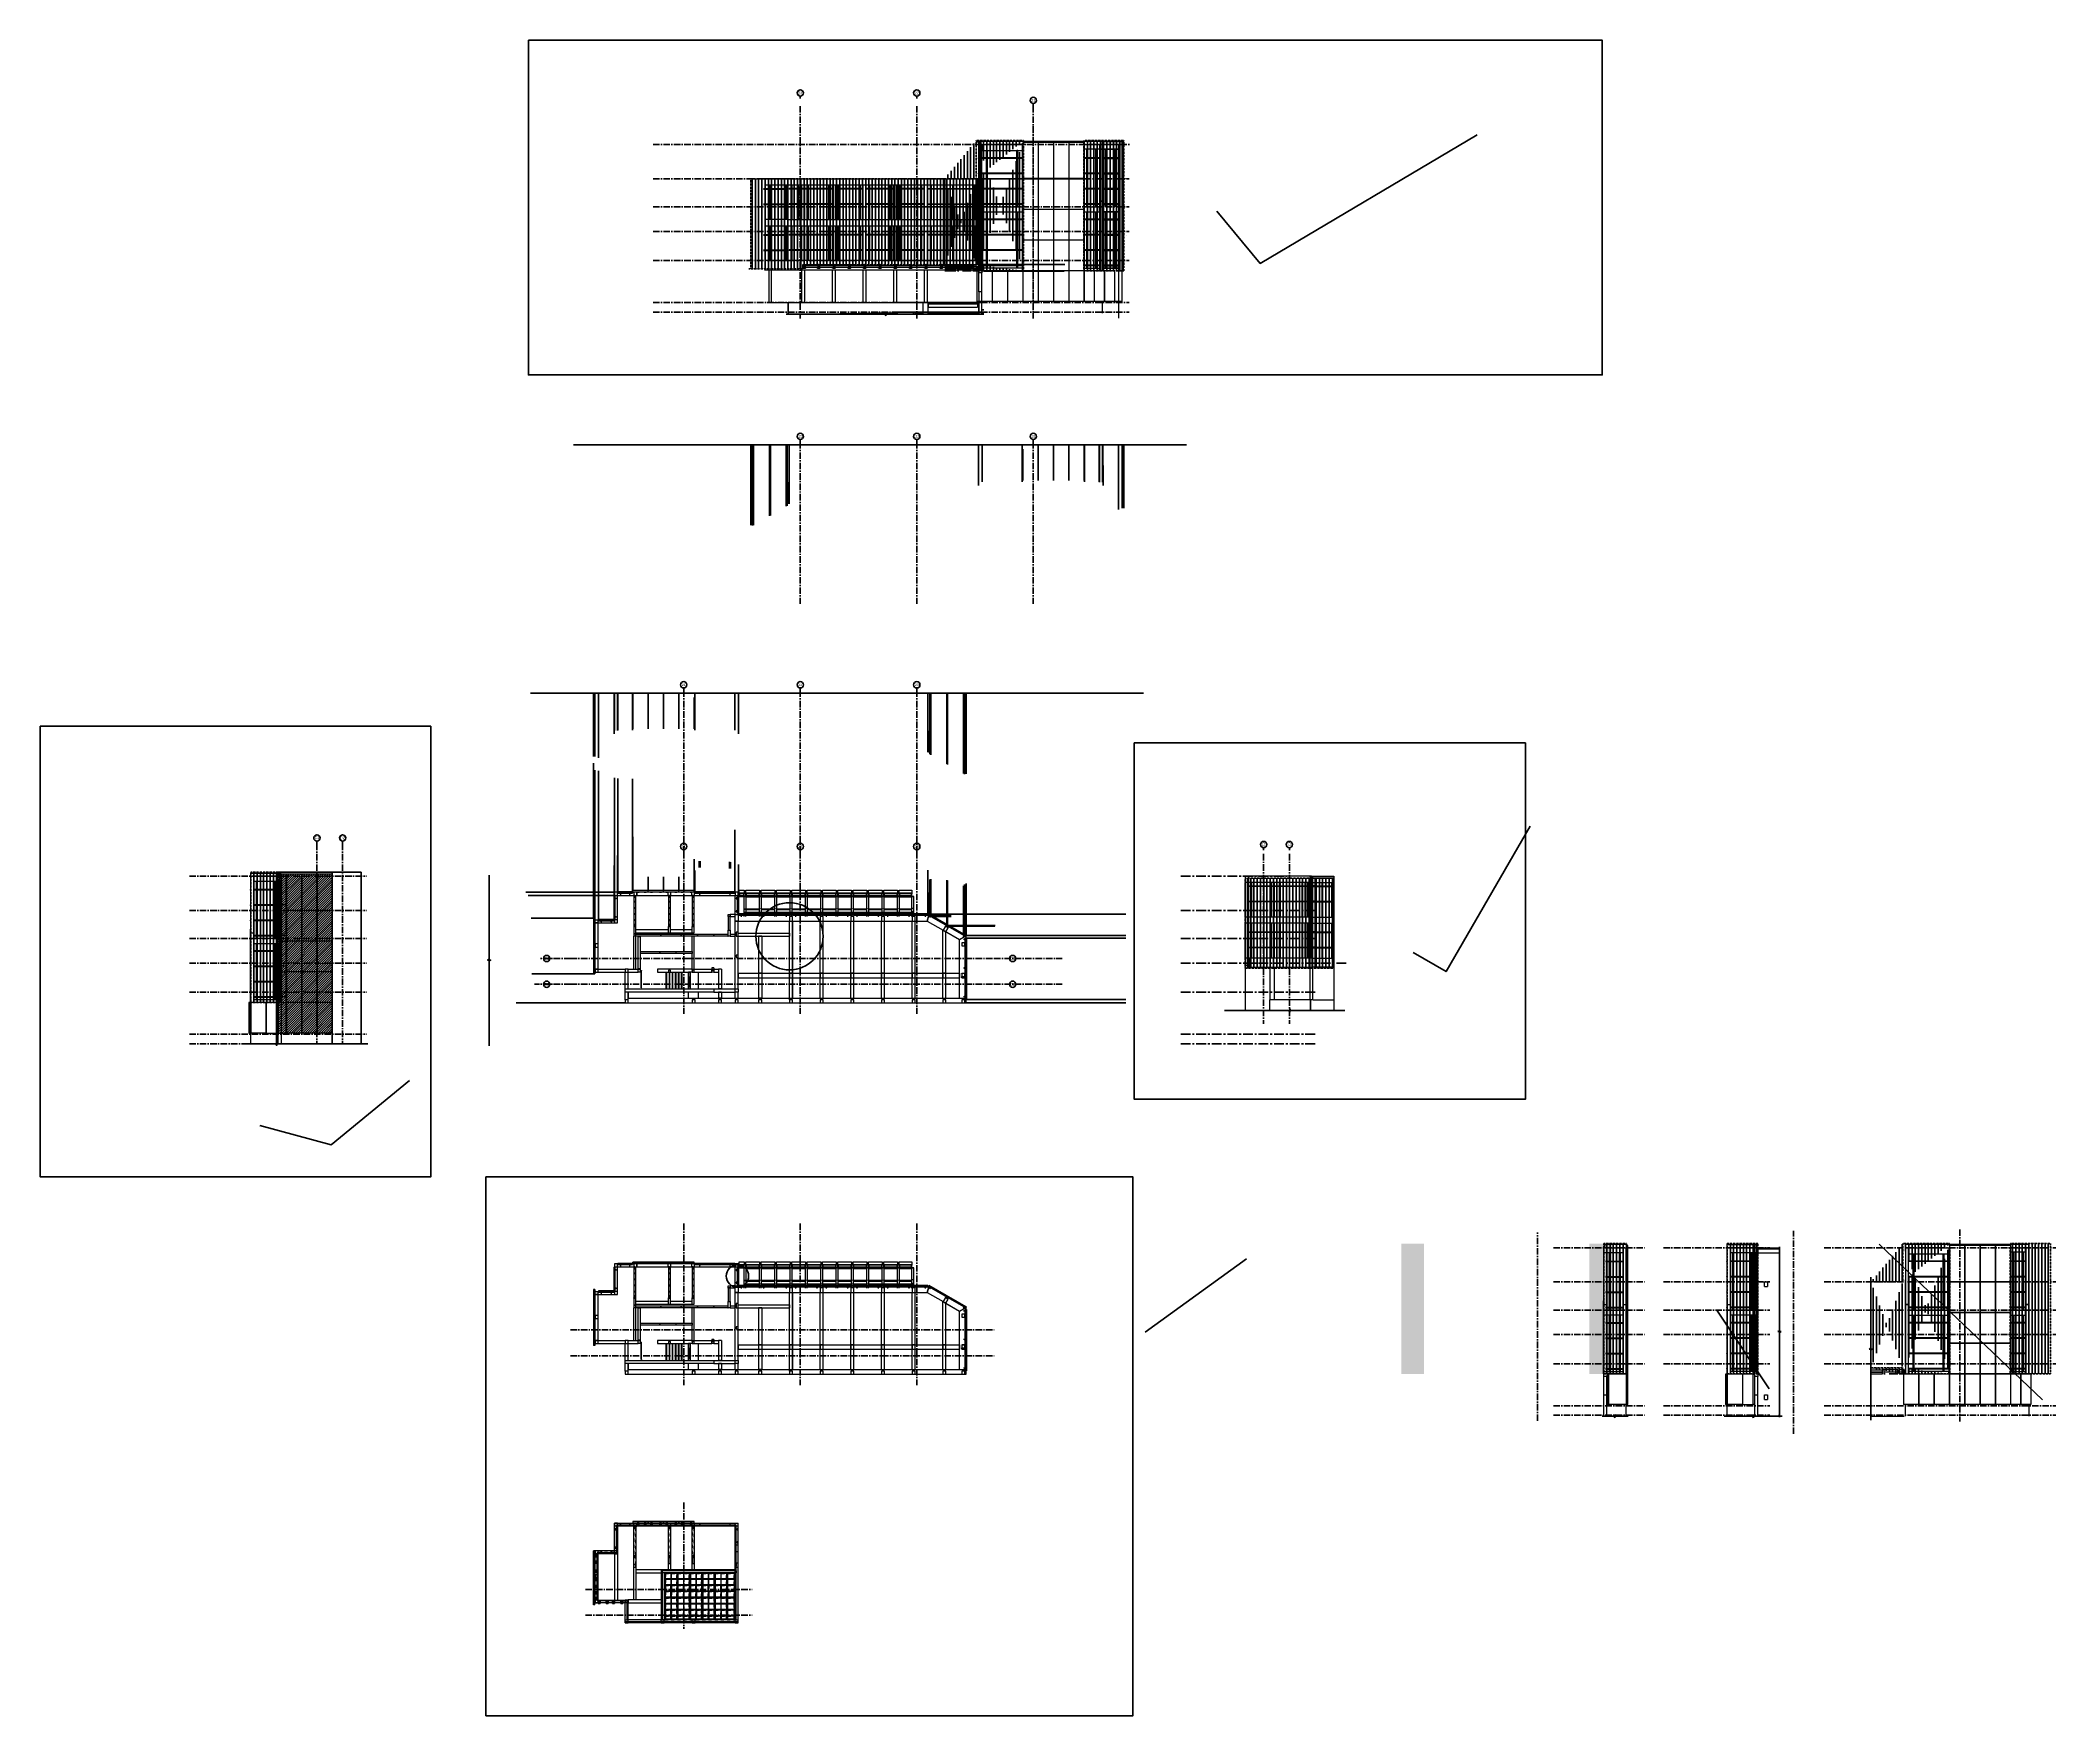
# Model space of a CAD drawing. Header units: millimetres. Extents: x 3774 to 718460, y -768339 to 192544.
# Drawn here: x 183402 to 380562, y 28694 to 192544 of the extents above; entities that cross this region are included whole.
import ezdxf
from ezdxf.enums import TextEntityAlignment as Align

# ---------------------------------------------------------------- set-up
doc = ezdxf.new("R2010")
doc.units = ezdxf.units.MM
for name, pattern in [('CENTER', [50.8, 31.75, -6.35, 6.35, -6.35]), ('HIDDEN', [0.375, 0.25, -0.125]), ('XKITLINE00', [0]), ('XKITLINE02', [4, 2, -2])]:
    doc.linetypes.add(name, pattern=pattern)
doc.layers.get('Defpoints').update_dxf_attribs({"color": 250})
doc.layers.add('Bolt', color=1, linetype='Continuous', lineweight=0)
doc.layers.add('Part', color=2, linetype='Continuous', lineweight=0)
doc.layers.add('HATCH', color=7, linetype='Continuous')
doc.layers.add('Stan-Dim', color=8, linetype='Continuous')
doc.styles.add('ROMANS', font='arial.ttf', dxfattribs={"width": 0.85})
pattern_1 = [(0, (0, 0), (0, 6.985), [5.08, -1.905]), (90, (0, 0), (-6.985, 4e-16), [5.08, -1.905])]

# ---------------------------------------------------------------- blocks, each defined once
blk = doc.blocks.new('*A50')
at = {"layer": 'Part', "linetype": 'XKITLINE00', "lineweight": 0}
for p, q in [((1544.400034, -35.655864), (1544.400034, -35.989198)), ((1544.400034, -35.655864), (1657.066766, -35.655864)), ((1544.400034, -35.989198), (1657.066766, -35.989198)), ((1657.066766, -35.655864), (1657.066766, -35.989198))]:
    blk.add_line(p, q, dxfattribs=at)
blk = doc.blocks.new('*A61')
at = {"layer": 'Part', "linetype": 'XKITLINE00', "lineweight": 0}
for p, q in [((1543.733267, -86.080023), (1543.733267, -89.080023)), ((1543.733267, -86.080023), (1688.04, -86.080023)), ((1543.733267, -89.080023), (1688.04, -89.080023)), ((1688.04, -86.080023), (1688.04, -89.080023))]:
    blk.add_line(p, q, dxfattribs=at)
blk = doc.blocks.new('*A72')
at = {"layer": 'Part', "linetype": 'XKITLINE00', "lineweight": 0}
for p, q in [((1543.733339, -47.746667), (1543.866672, -47.746667)), ((1543.733339, -52.08), (1577.233333, -52.08)), ((1577.066644, -47.746667), (1579.366672, -47.746667)), ((1579.233333, -52.08), (1597.233333, -52.08)), ((1597.1, -47.746667), (1599.366672, -47.746667)), ((1599.233333, -52.08), (1617.233333, -52.08)), ((1617.1, -47.746667), (1619.366672, -47.746667)), ((1619.233333, -52.08), (1637.233333, -52.08)), ((1637.1, -47.746667), (1639.366672, -47.746667)), ((1639.233333, -52.08), (1657.233333, -52.08)), ((1659.233333, -52.08), (1667.076756, -52.08)), ((1667.076756, -52.08), (1668.09542, -48.27962)), ((1667.366666, -47.746667), (1668.238274, -47.746667))]:
    blk.add_line(p, q, dxfattribs=at)
blk = doc.blocks.new('*A83')
at = {"layer": 'Part', "linetype": 'XKITLINE00', "lineweight": 0}
for p, q in [((1472.08, -102.346667), (1511.306968, -102.346667)), ((1472.08, -103.346689), (1472.08, -102.346667)), ((1517.973635, -102.346667), (1577.233302, -102.346667)), ((1577.233302, -103.346689), (1577.233302, -102.346667)), ((1472.08, -105.346667), (1513.666667, -105.346667)), ((1515.666667, -105.346667), (1530.866667, -105.346667)), ((1532.866667, -105.346667), (1541.733333, -105.346667)), ((1543.733333, -105.346667), (1557.066667, -105.346667)), ((1559.066667, -105.346667), (1577.233302, -105.346667))]:
    blk.add_line(p, q, dxfattribs=at)
blk = doc.blocks.new('*A94')
at = {"layer": 'Part', "linetype": 'XKITLINE00', "lineweight": 0}
for p, q in [((1543.733268, -59.340011), (1543.733268, -52.080001)), ((1543.733339, -52.080001), (1577.233333, -52.080001)), ((1577.233302, -102.346667), (1577.233333, -52.080001)), ((1543.733268, -74.346662), (1543.733268, -62.006678)), ((1543.733268, -96.346689), (1543.733268, -75.679996)), ((1543.733268, -102.346667), (1543.733268, -98.346689)), ((1543.733268, -102.346667), (1577.233302, -102.346667))]:
    blk.add_line(p, q, dxfattribs=at)
blk = doc.blocks.new('*A105')
at = {"layer": 'Part', "linetype": 'XKITLINE00', "lineweight": 0}
for p, q in [((1543.729198, -62.006678), (1543.729198, -62.013334)), ((1543.729198, -62.013334), (1577.233336, -62.013334)), ((1543.733333, -60.013334), (1577.233336, -60.013334)), ((1577.233336, -60.013334), (1577.233336, -62.013334))]:
    blk.add_line(p, q, dxfattribs=at)
blk = doc.blocks.new('*A116')
at = {"layer": 'Part', "linetype": 'XKITLINE00', "lineweight": 0}
for p, q in [((1577.066644, -47.446656), (1543.866672, -47.446668)), ((1543.866672, -47.446668), (1543.866672, -48.280001)), ((1543.866672, -47.500001), (1577.066644, -47.49999)), ((1543.866672, -48.226668), (1577.066644, -48.226656)), ((1543.866672, -48.280001), (1545.399935, -48.28)), ((1546.066602, -48.28), (1560.066602, -48.279995)), ((1560.733268, -48.279995), (1574.733268, -48.27999)), ((1575.399935, -48.27999), (1577.066644, -48.27999)), ((1577.066644, -48.27999), (1577.066644, -47.446656))]:
    blk.add_line(p, q, dxfattribs=at)
blk = doc.blocks.new('*A127')
at = {"layer": 'Part', "linetype": 'XKITLINE00', "lineweight": 0}
for p, q in [((1558.733367, -34.322531), (1558.733367, -31.989198)), ((1558.733367, -31.989198), (1567.733367, -31.989198)), ((1558.733367, -33.755864), (1567.733367, -33.755864)), ((1567.733367, -34.322531), (1558.733367, -34.322531)), ((1559.066701, -35.372531), (1567.400099, -35.372531)), ((1559.066701, -35.389198), (1567.400099, -35.389198)), ((1567.733367, -31.989198), (1567.733367, -34.322531))]:
    blk.add_line(p, q, dxfattribs=at)
blk = doc.blocks.new('*A138')
at = {"layer": 'Part', "linetype": 'XKITLINE00', "lineweight": 0}
for p, q in [((1558.900004, -46.340404), (1558.966671, -46.340404)), ((1558.900004, -46.383678), (1558.966671, -46.383678)), ((1558.900004, -46.423802), (1558.966671, -46.423802)), ((1558.900004, -46.879843), (1567.566671, -46.879843)), ((1558.900004, -46.883332), (1567.566671, -46.883332)), ((1558.966671, -46.331681), (1567.500004, -46.331681)), ((1558.966671, -46.834485), (1558.966671, -46.331681)), ((1558.966671, -46.830996), (1567.500004, -46.830996)), ((1567.500004, -46.834485), (1558.966671, -46.834485)), ((1567.500004, -46.331681), (1567.500004, -46.834485)), ((1567.500004, -46.340404), (1567.566671, -46.340404)), ((1567.500004, -46.383678), (1567.566671, -46.383678)), ((1567.500004, -46.423802), (1567.566671, -46.423802))]:
    blk.add_line(p, q, dxfattribs=at)
blk = doc.blocks.new('*A149')
at = {"layer": 'Part', "linetype": 'XKITLINE00', "lineweight": 0}
for p, q in [((1558.900004, -44.053604), (1558.966671, -44.053604)), ((1558.900004, -44.096878), (1558.966671, -44.096878)), ((1558.900004, -44.137002), (1558.966671, -44.137002)), ((1558.900004, -44.593043), (1567.566671, -44.593043)), ((1558.900004, -44.596532), (1567.566671, -44.596532)), ((1558.966671, -44.044881), (1567.500004, -44.044881)), ((1558.966671, -44.547685), (1558.966671, -44.044881)), ((1558.966671, -44.544196), (1567.500004, -44.544196)), ((1567.500004, -44.547685), (1558.966671, -44.547685)), ((1567.500004, -44.044881), (1567.500004, -44.547685)), ((1567.500004, -44.053604), (1567.566671, -44.053604)), ((1567.500004, -44.096878), (1567.566671, -44.096878)), ((1567.500004, -44.137002), (1567.566671, -44.137002))]:
    blk.add_line(p, q, dxfattribs=at)
blk = doc.blocks.new('*A1510')
at = {"layer": 'Part', "linetype": 'XKITLINE00', "lineweight": 0}
for p, q in [((1567.500004, -36.055867), (1558.966671, -36.055867)), ((1558.966671, -36.555867), (1558.966671, -36.055867)), ((1567.500004, -36.555867), (1558.966671, -36.555867)), ((1567.500004, -36.555867), (1567.500004, -36.055867))]:
    blk.add_line(p, q, dxfattribs=at)
blk = doc.blocks.new('*A1611')
at = {"layer": 'Part', "linetype": 'XKITLINE00', "lineweight": 0}
for p, q in [((1638.733367, -34.322531), (1638.733367, -31.989198)), ((1638.733367, -31.989198), (1647.733367, -31.989198)), ((1638.733367, -33.755864), (1647.733367, -33.755864)), ((1647.733367, -34.322531), (1638.733367, -34.322531)), ((1639.066701, -35.372531), (1647.400099, -35.372531)), ((1639.066701, -35.389198), (1647.400099, -35.389198)), ((1647.733367, -31.989198), (1647.733367, -34.322531))]:
    blk.add_line(p, q, dxfattribs=at)
blk = doc.blocks.new('*A1712')
at = {"layer": 'Part', "linetype": 'XKITLINE00', "lineweight": 0}
for p, q in [((1648.733367, -34.322531), (1648.733367, -31.989198)), ((1648.733367, -31.989198), (1657.066701, -31.989198)), ((1648.733367, -33.755864), (1657.066701, -33.755864)), ((1657.066701, -34.322531), (1648.733367, -34.322531)), ((1649.066701, -35.372531), (1656.733433, -35.372531)), ((1649.066701, -35.389198), (1656.733433, -35.389198)), ((1657.066701, -31.989198), (1657.066701, -34.322531))]:
    blk.add_line(p, q, dxfattribs=at)
blk = doc.blocks.new('*A1813')
at = {"layer": 'Part', "linetype": 'XKITLINE00', "lineweight": 0}
for p, q in [((1641.566602, -48.280001), (1640.899935, -48.280001)), ((1640.899935, -48.280001), (1640.899935, -48.333334)), ((1640.899935, -48.333334), (1641.213268, -48.333334)), ((1641.213268, -48.893334), (1640.899935, -48.893334)), ((1640.899935, -48.893334), (1640.899935, -48.946667)), ((1640.899935, -48.946667), (1641.566602, -48.946667)), ((1641.213268, -48.333334), (1641.213268, -48.893334)), ((1641.253268, -48.893334), (1641.253268, -48.333334)), ((1641.253268, -48.333334), (1641.566602, -48.333334)), ((1641.253268, -48.893334), (1641.566602, -48.893334)), ((1641.566602, -48.333334), (1641.566602, -48.280001)), ((1641.566602, -48.946667), (1641.566602, -48.893334))]:
    blk.add_line(p, q, dxfattribs=at)
blk = doc.blocks.new('*A1914')
at = {"layer": 'Part', "linetype": 'XKITLINE00', "lineweight": 0}
for p, q in [((1655.566602, -48.280001), (1654.899935, -48.280001)), ((1654.899935, -48.280001), (1654.899935, -48.333334)), ((1654.899935, -48.333334), (1655.213268, -48.333334)), ((1655.213268, -48.893334), (1654.899935, -48.893334)), ((1654.899935, -48.893334), (1654.899935, -48.946667)), ((1654.899935, -48.946667), (1655.566602, -48.946667)), ((1655.213268, -48.333334), (1655.213268, -48.893334)), ((1655.253268, -48.893334), (1655.253268, -48.333334)), ((1655.253268, -48.333334), (1655.566602, -48.333334)), ((1655.253268, -48.893334), (1655.566602, -48.893334)), ((1655.566602, -48.333334), (1655.566602, -48.280001)), ((1655.566602, -48.946667), (1655.566602, -48.893334))]:
    blk.add_line(p, q, dxfattribs=at)
blk = doc.blocks.new('*A2015')
at = {"layer": 'Part', "linetype": 'XKITLINE00', "lineweight": 0}
for p, q in [((1666.233268, -48.280001), (1665.566602, -48.280001)), ((1665.566602, -48.280001), (1665.566602, -48.333334)), ((1665.566602, -48.333334), (1665.879935, -48.333334)), ((1665.879935, -48.893334), (1665.566602, -48.893334)), ((1665.566602, -48.893334), (1665.566602, -48.946667)), ((1665.566602, -48.946667), (1666.233268, -48.946667)), ((1665.879935, -48.333334), (1665.879935, -48.893334)), ((1665.919935, -48.893334), (1665.919935, -48.333334)), ((1665.919935, -48.333334), (1666.233268, -48.333334)), ((1665.919935, -48.893334), (1666.233268, -48.893334)), ((1666.233268, -48.333334), (1666.233268, -48.280001)), ((1666.233268, -48.946667), (1666.233268, -48.893334))]:
    blk.add_line(p, q, dxfattribs=at)
blk = doc.blocks.new('*A2116')
at = {"layer": 'Part', "linetype": 'XKITLINE00', "lineweight": 0}
for p, q in [((1648.902529, -46.340404), (1648.966671, -46.340404)), ((1648.902529, -46.383678), (1648.966671, -46.383678)), ((1648.902529, -46.423802), (1648.966671, -46.423802)), ((1648.902529, -46.879843), (1656.902529, -46.879843)), ((1648.902529, -46.883332), (1656.902529, -46.883332)), ((1648.966671, -46.331681), (1656.833338, -46.331681)), ((1648.966671, -46.834485), (1648.966671, -46.331681)), ((1648.966671, -46.830996), (1656.833338, -46.830996)), ((1656.833338, -46.834485), (1648.966671, -46.834485)), ((1656.833338, -46.331681), (1656.833338, -46.834485)), ((1656.833338, -46.340404), (1656.902529, -46.340404)), ((1656.833338, -46.383678), (1656.902529, -46.383678)), ((1656.833338, -46.423802), (1656.902529, -46.423802))]:
    blk.add_line(p, q, dxfattribs=at)
blk = doc.blocks.new('*A2217')
at = {"layer": 'Part', "linetype": 'XKITLINE00', "lineweight": 0}
for p, q in [((1638.902529, -46.340404), (1638.966671, -46.340404)), ((1638.902529, -46.383678), (1638.966671, -46.383678)), ((1638.902529, -46.423802), (1638.966671, -46.423802)), ((1638.902529, -46.879843), (1647.569196, -46.879843)), ((1638.902529, -46.883332), (1647.569196, -46.883332)), ((1638.966671, -46.331681), (1647.500004, -46.331681)), ((1638.966671, -46.834485), (1638.966671, -46.331681)), ((1638.966671, -46.830996), (1647.500004, -46.830996)), ((1647.500004, -46.834485), (1638.966671, -46.834485)), ((1647.500004, -46.331681), (1647.500004, -46.834485)), ((1647.500004, -46.340404), (1647.569196, -46.340404)), ((1647.500004, -46.383678), (1647.569196, -46.383678)), ((1647.500004, -46.423802), (1647.569196, -46.423802))]:
    blk.add_line(p, q, dxfattribs=at)
blk = doc.blocks.new('*A2318')
at = {"layer": 'Part', "linetype": 'XKITLINE00', "lineweight": 0}
for p, q in [((1638.902529, -44.053604), (1638.966671, -44.053604)), ((1638.902529, -44.096878), (1638.966671, -44.096878)), ((1638.902529, -44.137002), (1638.966671, -44.137002)), ((1638.902529, -44.593043), (1647.569196, -44.593043)), ((1638.902529, -44.596532), (1647.569196, -44.596532)), ((1638.966671, -44.044881), (1647.500004, -44.044881)), ((1638.966671, -44.547685), (1638.966671, -44.044881)), ((1638.966671, -44.544196), (1647.500004, -44.544196)), ((1647.500004, -44.547685), (1638.966671, -44.547685)), ((1647.500004, -44.044881), (1647.500004, -44.547685)), ((1647.500004, -44.053604), (1647.569196, -44.053604)), ((1647.500004, -44.096878), (1647.569196, -44.096878)), ((1647.500004, -44.137002), (1647.569196, -44.137002))]:
    blk.add_line(p, q, dxfattribs=at)
blk = doc.blocks.new('*A2419')
at = {"layer": 'Part', "linetype": 'XKITLINE00', "lineweight": 0}
for p, q in [((1648.902529, -44.053604), (1648.966671, -44.053604)), ((1648.902529, -44.096878), (1648.966671, -44.096878)), ((1648.902529, -44.137002), (1648.966671, -44.137002)), ((1648.902529, -44.593043), (1656.902529, -44.593043)), ((1648.902529, -44.596532), (1656.902529, -44.596532)), ((1648.966671, -44.044881), (1656.833338, -44.044881)), ((1648.966671, -44.547685), (1648.966671, -44.044881)), ((1648.966671, -44.544196), (1656.833338, -44.544196)), ((1656.833338, -44.547685), (1648.966671, -44.547685)), ((1656.833338, -44.044881), (1656.833338, -44.547685)), ((1656.833338, -44.053604), (1656.902529, -44.053604)), ((1656.833338, -44.096878), (1656.902529, -44.096878)), ((1656.833338, -44.137002), (1656.902529, -44.137002))]:
    blk.add_line(p, q, dxfattribs=at)
blk = doc.blocks.new('*A2520')
at = {"layer": 'Part', "linetype": 'XKITLINE00', "lineweight": 0}
for p, q in [((1648.193338, -47.446666), (1648.193338, -46.762514)), ((1648.193338, -46.762514), (1648.273338, -46.762514)), ((1648.193338, -46.913323), (1648.273338, -46.913323)), ((1648.273338, -46.762514), (1648.273338, -47.446666))]:
    blk.add_line(p, q, dxfattribs=at)
blk = doc.blocks.new('*A2621')
at = {"layer": 'Bolt', "linetype": 'XKITLINE02', "lineweight": 0}
for p, q in [((1647.669977, -47.746656), (1647.669977, -47.57999)), ((1647.669977, -47.746656), (1647.669977, -47.57999)), ((1647.669977, -49.07999), (1647.669977, -49.03999)), ((1647.669977, -49.07999), (1647.669977, -49.03999)), ((1647.73331, -49.15039), (1647.73331, -47.346656)), ((1647.73331, -49.15039), (1647.73331, -47.346656)), ((1647.796644, -47.746656), (1647.796644, -47.57999)), ((1647.796644, -47.746656), (1647.796644, -47.57999)), ((1647.796644, -49.07999), (1647.796644, -49.03999)), ((1647.796644, -49.07999), (1647.796644, -49.03999)), ((1648.669977, -47.746656), (1648.669977, -47.57999)), ((1648.669977, -47.746656), (1648.669977, -47.57999)), ((1648.669977, -49.07999), (1648.669977, -49.03999)), ((1648.669977, -49.07999), (1648.669977, -49.03999)), ((1648.73331, -49.15039), (1648.73331, -47.346656)), ((1648.73331, -49.15039), (1648.73331, -47.346656)), ((1648.796644, -47.746656), (1648.796644, -47.57999)), ((1648.796644, -47.746656), (1648.796644, -47.57999)), ((1648.796644, -49.07999), (1648.796644, -49.03999)), ((1648.796644, -49.07999), (1648.796644, -49.03999))]:
    blk.add_line(p, q, dxfattribs=at)
blk = doc.blocks.new('*A2722')
at = {"layer": 'Bolt', "linetype": 'XKITLINE02', "lineweight": 0}
for p, q in [((1648.566671, -46.44874), (1648.566671, -46.129705)), ((1648.566671, -46.466069), (1648.566671, -46.147034))]:
    blk.add_line(p, q, dxfattribs=at)
blk = doc.blocks.new('*A2823')
at = {"layer": 'Bolt', "linetype": 'XKITLINE02', "lineweight": 0}
for p, q in [((1647.899996, -46.44874), (1647.899996, -46.129705)), ((1647.899996, -46.466069), (1647.899996, -46.147034))]:
    blk.add_line(p, q, dxfattribs=at)
blk = doc.blocks.new('*A2924')
at = {"layer": 'Bolt', "linetype": 'XKITLINE02', "lineweight": 0}
for p, q in [((1647.899996, -44.16194), (1647.899996, -43.842905)), ((1647.899996, -44.179269), (1647.899996, -43.860234))]:
    blk.add_line(p, q, dxfattribs=at)
blk = doc.blocks.new('*A3025')
at = {"layer": 'Bolt', "linetype": 'XKITLINE02', "lineweight": 0}
for p, q in [((1648.566671, -44.16194), (1648.566671, -43.842905)), ((1648.566671, -44.179269), (1648.566671, -43.860234))]:
    blk.add_line(p, q, dxfattribs=at)
blk = doc.blocks.new('*A3126')
at = {"layer": 'Part', "linetype": 'XKITLINE00', "lineweight": 0}
for p, q in [((1657.526671, -47.446664), (1657.526671, -46.762514)), ((1657.526671, -46.762514), (1657.606671, -46.762514)), ((1657.526671, -46.913323), (1657.606671, -46.913323)), ((1657.606671, -46.762514), (1657.606671, -47.446664))]:
    blk.add_line(p, q, dxfattribs=at)
blk = doc.blocks.new('*A3227')
at = {"layer": 'Bolt', "linetype": 'XKITLINE02', "lineweight": 0}
for p, q in [((1657.00331, -47.746656), (1657.00331, -47.57999)), ((1657.00331, -47.746656), (1657.00331, -47.57999)), ((1657.00331, -49.07999), (1657.00331, -49.03999)), ((1657.00331, -49.07999), (1657.00331, -49.03999)), ((1657.066644, -49.15039), (1657.066644, -47.346656)), ((1657.066644, -49.15039), (1657.066644, -47.346656)), ((1657.129977, -47.746656), (1657.129977, -47.57999)), ((1657.129977, -47.746656), (1657.129977, -47.57999)), ((1657.129977, -49.07999), (1657.129977, -49.03999)), ((1657.129977, -49.07999), (1657.129977, -49.03999)), ((1658.00331, -47.746656), (1658.00331, -47.57999)), ((1658.00331, -47.746656), (1658.00331, -47.57999)), ((1658.00331, -49.07999), (1658.00331, -49.03999)), ((1658.00331, -49.07999), (1658.00331, -49.03999)), ((1658.066644, -49.15039), (1658.066644, -47.346656)), ((1658.066644, -49.15039), (1658.066644, -47.346656)), ((1658.129977, -47.746656), (1658.129977, -47.57999)), ((1658.129977, -47.746656), (1658.129977, -47.57999)), ((1658.129977, -49.07999), (1658.129977, -49.03999)), ((1658.129977, -49.07999), (1658.129977, -49.03999))]:
    blk.add_line(p, q, dxfattribs=at)
blk = doc.blocks.new('*A3328')
at = {"layer": 'Bolt', "linetype": 'XKITLINE02', "lineweight": 0}
for p, q in [((1657.899996, -46.352685), (1657.899996, -45.68692)), ((1657.899996, -46.370014), (1657.899996, -45.704249))]:
    blk.add_line(p, q, dxfattribs=at)
blk = doc.blocks.new('*A3429')
at = {"layer": 'Bolt', "linetype": 'XKITLINE02', "lineweight": 0}
for p, q in [((1657.899996, -44.065885), (1657.899996, -43.40012)), ((1657.899996, -44.083214), (1657.899996, -43.417449))]:
    blk.add_line(p, q, dxfattribs=at)
blk = doc.blocks.new('*A3530')
at = {"layer": 'Part', "linetype": 'XKITLINE00', "lineweight": 0}
for p, q in [((1656.835871, -36.055867), (1648.966671, -36.055867)), ((1648.966671, -36.555867), (1648.966671, -36.055867)), ((1656.835871, -36.555867), (1648.966671, -36.555867)), ((1656.835871, -36.555867), (1656.835871, -36.055867))]:
    blk.add_line(p, q, dxfattribs=at)
blk = doc.blocks.new('*A3631')
at = {"layer": 'Part', "linetype": 'XKITLINE00', "lineweight": 0}
for p, q in [((1647.502538, -36.055867), (1638.966671, -36.055867)), ((1638.966671, -36.555867), (1638.966671, -36.055867)), ((1647.502538, -36.555867), (1638.966671, -36.555867)), ((1647.502538, -36.555867), (1647.502538, -36.055867))]:
    blk.add_line(p, q, dxfattribs=at)
blk = doc.blocks.new('*A3732')
at = {"layer": 'Bolt', "linetype": 'XKITLINE02', "lineweight": 0}
for p, q in [((1647.253338, -35.9892), (1647.253338, -36.055867)), ((1647.253338, -35.9892), (1647.253338, -36.055867)), ((1647.253338, -36.055867), (1647.253338, -36.0992)), ((1647.253338, -36.055867), (1647.253338, -36.0992)), ((1647.300004, -35.9364), (1647.300004, -36.255867)), ((1647.300004, -35.9364), (1647.300004, -36.255867)), ((1647.346671, -35.9892), (1647.346671, -36.055867)), ((1647.346671, -35.9892), (1647.346671, -36.055867)), ((1647.346671, -36.055867), (1647.346671, -36.0992)), ((1647.346671, -36.055867), (1647.346671, -36.0992))]:
    blk.add_line(p, q, dxfattribs=at)
blk = doc.blocks.new('*A3833')
at = {"layer": 'Bolt', "linetype": 'XKITLINE02', "lineweight": 0}
for p, q in [((1649.120004, -35.9892), (1649.120004, -36.055867)), ((1649.120004, -35.9892), (1649.120004, -36.055867)), ((1649.120004, -36.055867), (1649.120004, -36.0992)), ((1649.120004, -36.055867), (1649.120004, -36.0992)), ((1649.166671, -35.9364), (1649.166671, -36.255867)), ((1649.166671, -35.9364), (1649.166671, -36.255867)), ((1649.213338, -35.9892), (1649.213338, -36.055867)), ((1649.213338, -35.9892), (1649.213338, -36.055867)), ((1649.213338, -36.055867), (1649.213338, -36.0992)), ((1649.213338, -36.055867), (1649.213338, -36.0992))]:
    blk.add_line(p, q, dxfattribs=at)
blk = doc.blocks.new('*A3934')
at = {"layer": 'Part', "linetype": 'XKITLINE00', "lineweight": 0}
for p, q in [((1647.100004, -36.055867), (1647.100004, -35.9892)), ((1648.900004, -36.055867), (1647.502538, -36.055867)), ((1647.566671, -36.055867), (1647.566671, -35.9892)), ((1648.900004, -36.055867), (1648.900004, -35.9892)), ((1648.902529, -36.055867), (1648.966671, -36.055867)), ((1649.366671, -36.055867), (1649.366671, -35.9892))]:
    blk.add_line(p, q, dxfattribs=at)
blk = doc.blocks.new('*A4035')
at = {"layer": 'Part', "linetype": 'XKITLINE00', "lineweight": 0}
for p, q in [((1647.400099, -35.655864), (1647.400099, -34.322531)), ((1647.733433, -35.655864), (1647.733433, -34.322531))]:
    blk.add_line(p, q, dxfattribs=at)
blk = doc.blocks.new('*A4136')
at = {"layer": 'Part', "linetype": 'XKITLINE00', "lineweight": 0}
for p, q in [((1648.733367, -35.655864), (1648.733367, -34.322531)), ((1649.066701, -35.655864), (1649.066701, -34.322531))]:
    blk.add_line(p, q, dxfattribs=at)
blk = doc.blocks.new('*A4237')
at = {"layer": 'Part', "linetype": 'XKITLINE00', "lineweight": 0}
for p, q in [((1656.435871, -36.055867), (1656.435871, -35.9892)), ((1658.235871, -36.055867), (1656.835871, -36.055867)), ((1656.902538, -36.055867), (1656.902538, -35.9892)), ((1657.066766, -35.9892), (1658.235871, -35.9892)), ((1658.235871, -36.055867), (1658.235871, -35.9892))]:
    blk.add_line(p, q, dxfattribs=at)
blk = doc.blocks.new('*A4338')
at = {"layer": 'Bolt', "linetype": 'XKITLINE02', "lineweight": 0}
for p, q in [((1656.589204, -35.9892), (1656.589204, -36.055867)), ((1656.589204, -35.9892), (1656.589204, -36.055867)), ((1656.589204, -36.055867), (1656.589204, -36.0992)), ((1656.589204, -36.055867), (1656.589204, -36.0992)), ((1656.635871, -35.9364), (1656.635871, -36.255867)), ((1656.635871, -35.9364), (1656.635871, -36.255867)), ((1656.682538, -35.9892), (1656.682538, -36.055867)), ((1656.682538, -35.9892), (1656.682538, -36.055867)), ((1656.682538, -36.055867), (1656.682538, -36.0992)), ((1656.682538, -36.055867), (1656.682538, -36.0992))]:
    blk.add_line(p, q, dxfattribs=at)
blk = doc.blocks.new('*A4439')
at = {"layer": 'Part', "linetype": 'XKITLINE00', "lineweight": 0}
for p, q in [((1656.733433, -35.655864), (1656.733433, -34.322531)), ((1657.066766, -35.655864), (1657.066766, -34.322531))]:
    blk.add_line(p, q, dxfattribs=at)
blk = doc.blocks.new('*A4540')
at = {"layer": 'Part', "linetype": 'XKITLINE00', "lineweight": 0}
for p, q in [((1691.54, -103.346689), (1689.54, -103.346689)), ((1689.54, -103.346689), (1689.54, -105.346689)), ((1691.54, -105.346689), (1691.54, -103.346689)), ((1689.54, -105.346689), (1691.54, -105.346689))]:
    blk.add_line(p, q, dxfattribs=at)
blk = doc.blocks.new('*A4641')
at = {"layer": 'Part', "linetype": 'XKITLINE00', "lineweight": 0}
for p, q in [((1679.233333, -103.346689), (1677.233333, -103.346689)), ((1677.233333, -103.346689), (1677.233333, -105.346689)), ((1679.233333, -105.346689), (1679.233333, -103.346689)), ((1677.233333, -105.346689), (1679.233333, -105.346689))]:
    blk.add_line(p, q, dxfattribs=at)
blk = doc.blocks.new('*A4742')
at = {"layer": 'Part', "linetype": 'XKITLINE00', "lineweight": 0}
for p, q in [((1691.54, -66.20669), (1689.54, -66.20669)), ((1689.54, -66.20669), (1689.54, -68.20669)), ((1689.54, -68.20669), (1691.54, -68.20669)), ((1691.54, -68.20669), (1691.54, -66.20669))]:
    blk.add_line(p, q, dxfattribs=at)
blk = doc.blocks.new('*A4843')
at = {"layer": 'Part', "linetype": 'XKITLINE00', "lineweight": 0}
for p, q in [((1678.86731, -55.425775), (1677.36731, -58.023851)), ((1677.36731, -58.023851), (1679.099361, -59.023851)), ((1680.599361, -56.425775), (1678.86731, -55.425775)), ((1679.099361, -59.023851), (1680.599361, -56.425775))]:
    blk.add_line(p, q, dxfattribs=at)
blk = doc.blocks.new('*A4944')
at = {"layer": 'Part', "linetype": 'XKITLINE00', "lineweight": 0}
for p, q in [((1691.54, -86.20669), (1689.54, -86.20669)), ((1689.54, -86.20669), (1689.54, -88.20669)), ((1689.54, -88.20669), (1691.54, -88.20669)), ((1691.54, -88.20669), (1691.54, -86.20669))]:
    blk.add_line(p, q, dxfattribs=at)
blk = doc.blocks.new('*A5045')
at = {"layer": 'Part', "linetype": 'XKITLINE00', "lineweight": 0}
for p, q in [((1689.54, -86.080022), (1691.54, -86.080022)), ((1689.54, -86.20669), (1689.54, -86.080022)), ((1689.54, -89.080022), (1689.54, -88.20669)), ((1689.54, -89.080022), (1691.54, -89.080022)), ((1691.54, -86.20669), (1691.54, -86.080022)), ((1691.54, -89.080022), (1691.54, -88.20669))]:
    blk.add_line(p, q, dxfattribs=at)
blk = doc.blocks.new('*A5146')
at = {"layer": 'Part', "linetype": 'XKITLINE00', "lineweight": 0}
for p, q in [((1679.233333, -86.080023), (1677.233333, -86.080023)), ((1677.233333, -86.080023), (1677.233333, -89.080023)), ((1677.233333, -89.080023), (1679.233333, -89.080023)), ((1679.233333, -89.080023), (1679.233333, -86.080023))]:
    blk.add_line(p, q, dxfattribs=at)
blk = doc.blocks.new('*A5247')
at = {"layer": 'Part', "linetype": 'XKITLINE00', "lineweight": 0}
for p, q in [((1678.910036, -55.351802), (1678.867323, -55.425782)), ((1680.642087, -56.351802), (1678.910036, -55.351802)), ((1680.599374, -56.425782), (1680.642087, -56.351802))]:
    blk.add_line(p, q, dxfattribs=at)
blk = doc.blocks.new('*A5348')
at = {"layer": 'Part', "linetype": 'XKITLINE00', "lineweight": 0}
for p, q in [((1688.04, -64.184691), (1691.843015, -61.992378)), ((1688.04, -102.346667), (1688.04, -64.184691)), ((1692.373333, -63.213356), (1692.373333, -61.686667)), ((1688.04, -102.346667), (1691.839938, -102.346667))]:
    blk.add_line(p, q, dxfattribs=at)
blk = doc.blocks.new('*A5449')
at = {"layer": 'Part', "linetype": 'XKITLINE00', "lineweight": 0}
for p, q in [((1677.233353, -102.34671), (1677.233336, -57.946268)), ((1677.233336, -57.946268), (1677.367398, -58.0237)), ((1678.233336, -58.523851), (1679.233336, -59.101434)), ((1679.233353, -102.346709), (1679.233336, -59.101434)), ((1677.233353, -102.34671), (1679.233353, -102.346709))]:
    blk.add_line(p, q, dxfattribs=at)
blk = doc.blocks.new('*A5550')
at = {"layer": 'Part', "linetype": 'XKITLINE00', "lineweight": 0}
for p, q in [((1668.09542, -48.27962), (1667.076756, -52.08)), ((1667.076756, -52.08), (1677.367398, -58.0237)), ((1678.233336, -58.523851), (1688.037121, -64.186351)), ((1688.037121, -64.186351), (1691.843015, -61.992378))]:
    blk.add_line(p, q, dxfattribs=at)
blk = doc.blocks.new('*A5651')
at = {"layer": 'Part', "linetype": 'XKITLINE00', "lineweight": 0}
for p, q in [((1668.388462, -47.486547), (1667.971748, -48.208208)), ((1667.971748, -48.208208), (1692.108337, -62.145585)), ((1667.998418, -48.162021), (1692.135006, -62.099398)), ((1668.361793, -47.532733), (1692.498381, -61.47011)), ((1692.525051, -61.423924), (1668.388462, -47.486547)), ((1692.525051, -61.423924), (1692.108337, -62.145585))]:
    blk.add_line(p, q, dxfattribs=at)
blk = doc.blocks.new('*A5752')
at = {"layer": 'Part', "linetype": 'XKITLINE00', "lineweight": 0}
for p, q in [((1692.673266, -63.213356), (1691.839932, -63.213356)), ((1691.839933, -63.680022), (1691.839932, -63.213356)), ((1691.839935, -82.346689), (1691.839933, -64.346689)), ((1691.893272, -103.213421), (1691.893266, -63.213356)), ((1692.619939, -103.21342), (1692.619932, -63.213356)), ((1692.673266, -63.213356), (1692.673272, -103.21342)), ((1691.839938, -101.013356), (1691.839935, -83.013356)), ((1691.839939, -103.213421), (1691.839938, -101.680022)), ((1692.673272, -103.21342), (1691.839939, -103.213421))]:
    blk.add_line(p, q, dxfattribs=at)
blk = doc.blocks.new('*A5853')
at = {"layer": 'Part', "linetype": 'XKITLINE00', "lineweight": 0}
for p, q in [((1691.226599, -101.013356), (1691.173266, -101.013356)), ((1691.173266, -101.013356), (1691.173266, -101.680022)), ((1691.173266, -101.680022), (1691.226599, -101.680022)), ((1691.226599, -101.326689), (1691.226599, -101.013356)), ((1691.786599, -101.326689), (1691.226599, -101.326689)), ((1691.226599, -101.680022), (1691.226599, -101.366689)), ((1691.226599, -101.366689), (1691.786599, -101.366689)), ((1691.839933, -101.013356), (1691.786599, -101.013356)), ((1691.786599, -101.013356), (1691.786599, -101.326689)), ((1691.786599, -101.366689), (1691.786599, -101.680022)), ((1691.786599, -101.680022), (1691.839933, -101.680022)), ((1691.839933, -101.680022), (1691.839933, -101.013356))]:
    blk.add_line(p, q, dxfattribs=at)
blk = doc.blocks.new('*A5954')
at = {"layer": 'Part', "linetype": 'XKITLINE00', "lineweight": 0}
for p, q in [((1691.226599, -82.346689), (1691.173266, -82.346689)), ((1691.173266, -82.346689), (1691.173266, -83.013356)), ((1691.173266, -83.013356), (1691.226599, -83.013356)), ((1691.226599, -82.660022), (1691.226599, -82.346689)), ((1691.786599, -82.660022), (1691.226599, -82.660022)), ((1691.226599, -83.013356), (1691.226599, -82.700022)), ((1691.226599, -82.700022), (1691.786599, -82.700022)), ((1691.839933, -82.346689), (1691.786599, -82.346689)), ((1691.786599, -82.346689), (1691.786599, -82.660022)), ((1691.786599, -82.700022), (1691.786599, -83.013356)), ((1691.786599, -83.013356), (1691.839933, -83.013356)), ((1691.839933, -83.013356), (1691.839933, -82.346689))]:
    blk.add_line(p, q, dxfattribs=at)
blk = doc.blocks.new('*A6055')
at = {"layer": 'Part', "linetype": 'XKITLINE00', "lineweight": 0}
for p, q in [((1691.226599, -63.680022), (1691.173266, -63.680022)), ((1691.173266, -63.680022), (1691.173266, -64.346689)), ((1691.173266, -64.346689), (1691.226599, -64.346689)), ((1691.226599, -63.993356), (1691.226599, -63.680022)), ((1691.786599, -63.993356), (1691.226599, -63.993356)), ((1691.226599, -64.346689), (1691.226599, -64.033356)), ((1691.226599, -64.033356), (1691.786599, -64.033356)), ((1691.839933, -63.680022), (1691.786599, -63.680022)), ((1691.786599, -63.680022), (1691.786599, -63.993356)), ((1691.786599, -64.033356), (1691.786599, -64.346689)), ((1691.786599, -64.346689), (1691.839933, -64.346689)), ((1691.839933, -64.346689), (1691.839933, -63.680022))]:
    blk.add_line(p, q, dxfattribs=at)
blk = doc.blocks.new('*A6156')
at = {"layer": 'Part', "linetype": 'XKITLINE00', "lineweight": 0}
for p, q in [((1679.441193, -55.542355), (1679.414526, -55.588543)), ((1679.414526, -55.588543), (1679.991876, -55.921876)), ((1679.712547, -55.699022), (1679.441193, -55.542355)), ((1679.992547, -55.214048), (1679.712547, -55.699022)), ((1679.747859, -55.011193), (1679.721193, -55.057381)), ((1679.721193, -55.057381), (1679.992547, -55.214048)), ((1679.747188, -55.719022), (1680.027188, -55.234048)), ((1679.747188, -55.719022), (1680.018543, -55.875688)), ((1680.32521, -55.344526), (1679.747859, -55.011193)), ((1679.991876, -55.921876), (1680.018543, -55.875688)), ((1680.027188, -55.234048), (1680.298543, -55.390714)), ((1680.298543, -55.390714), (1680.32521, -55.344526))]:
    blk.add_line(p, q, dxfattribs=at)
blk = doc.blocks.new('*A6257')
at = {"layer": 'Part', "linetype": 'XKITLINE00', "lineweight": 0}
for p, q in [((1690.409726, -61.877622), (1690.383059, -61.92381)), ((1690.383059, -61.92381), (1690.96041, -62.257143)), ((1690.681081, -62.034288), (1690.409726, -61.877622)), ((1690.961081, -61.549314), (1690.681081, -62.034288)), ((1690.716393, -61.34646), (1690.689726, -61.392648)), ((1690.689726, -61.392648), (1690.961081, -61.549314)), ((1690.715722, -62.054288), (1690.995722, -61.569314)), ((1690.715722, -62.054288), (1690.987076, -62.210955)), ((1691.293743, -61.679793), (1690.716393, -61.34646)), ((1690.96041, -62.257143), (1690.987076, -62.210955)), ((1690.995722, -61.569314), (1691.267076, -61.725981)), ((1691.267076, -61.725981), (1691.293743, -61.679793))]:
    blk.add_line(p, q, dxfattribs=at)
blk = doc.blocks.new('*A6358')
at = {"layer": 'Part', "linetype": 'XKITLINE00', "lineweight": 0}
for p, q in [((1668.472659, -49.207088), (1668.445993, -49.253276)), ((1668.445993, -49.253276), (1669.023343, -49.58661)), ((1668.744014, -49.363755), (1668.472659, -49.207088)), ((1669.024014, -48.878781), (1668.744014, -49.363755)), ((1668.779326, -48.675926), (1668.752659, -48.722114)), ((1668.752659, -48.722114), (1669.024014, -48.878781)), ((1668.778655, -49.383755), (1669.058655, -48.898781)), ((1668.778655, -49.383755), (1669.05001, -49.540422)), ((1669.356676, -49.00926), (1668.779326, -48.675926)), ((1669.023343, -49.58661), (1669.05001, -49.540422)), ((1669.058655, -48.898781), (1669.33001, -49.055448)), ((1669.33001, -49.055448), (1669.356676, -49.00926))]:
    blk.add_line(p, q, dxfattribs=at)
blk = doc.blocks.new('*A6659')
at = {"layer": 'Part', "linetype": 'XKITLINE00', "lineweight": 0}
for p, q in [((1475.733324, -55.673365), (1477.066657, -55.673365)), ((1475.733324, -55.673365), (1475.733324, -60.340032)), ((1477.066657, -60.340032), (1475.733324, -60.340032)), ((1475.733324, -60.340032), (1475.733324, -60.340042)), ((1477.066657, -55.673365), (1477.066657, -55.673375)), ((1477.066657, -60.340042), (1477.066657, -55.673365))]:
    blk.add_line(p, q, dxfattribs=at)
blk = doc.blocks.new('*A6760')
at = {"layer": 'Part', "linetype": 'XKITLINE00', "lineweight": 0}
for p, q in [((1450.300024, -56.646667), (1449.300024, -56.646667)), ((1449.300024, -56.646667), (1449.300024, -66.513333)), ((1450.300024, -56.646667), (1450.300024, -66.513333)), ((1450.300024, -66.513333), (1449.300024, -66.513333))]:
    blk.add_line(p, q, dxfattribs=at)
blk = doc.blocks.new('*A6861')
at = {"layer": 'Part', "linetype": 'XKITLINE00', "lineweight": 0}
for p, q in [((1452.466678, -67.013305), (1452.466667, -53.346634)), ((1452.466691, -83.346685), (1452.466679, -69.013305))]:
    blk.add_line(p, q, dxfattribs=at)
blk = doc.blocks.new('*A6962')
at = {"layer": 'Part', "linetype": 'XKITLINE00', "lineweight": 0}
for p, q in [((1450.466544, -53.346665), (1452.466544, -53.346661)), ((1450.4666, -83.346668), (1450.466544, -53.346665)), ((1452.4666, -83.346665), (1452.466544, -53.346661)), ((1450.4666, -83.346668), (1452.4666, -83.346665))]:
    blk.add_line(p, q, dxfattribs=at)
blk = doc.blocks.new('*A7063')
at = {"layer": 'Part', "linetype": 'XKITLINE00', "lineweight": 0}
for p, q in [((1450.30024, -57.980034), (1450.300024, -57.980034)), ((1450.300024, -59.313367), (1450.300245, -59.313367)), ((1450.300242, -58.480034), (1450.30024, -57.980034)), ((1450.300245, -57.980035), (1450.30024, -57.980034)), ((1450.300245, -59.313367), (1450.300243, -58.813367)), ((1450.300249, -59.313367), (1450.300245, -59.313367))]:
    blk.add_line(p, q, dxfattribs=at)
blk = doc.blocks.new('*A7164')
at = {"layer": 'Part', "linetype": 'XKITLINE00', "lineweight": 0}
for p, q in [((1450.300242, -58.480034), (1450.466554, -58.480034)), ((1450.300242, -58.813367), (1450.300242, -58.480034)), ((1450.466554, -58.813367), (1450.300242, -58.813367))]:
    blk.add_line(p, q, dxfattribs=at)
blk = doc.blocks.new('*A7265')
at = {"layer": 'Part', "linetype": 'XKITLINE00', "lineweight": 0}
for p, q in [((1470.066665, -96.346667), (1527.866664, -96.346658)), ((1470.066665, -98.346667), (1470.066665, -96.346667)), ((1527.866664, -98.346658), (1470.066665, -98.346667)), ((1527.866664, -96.346658), (1527.866664, -98.346658))]:
    blk.add_line(p, q, dxfattribs=at)
blk = doc.blocks.new('*A7366')
at = {"layer": 'Part', "linetype": 'XKITLINE00', "lineweight": 0}
for p, q in [((1495.011302, -32.179999), (1485.144635, -32.179999)), ((1485.144635, -33.179999), (1485.144635, -32.179999)), ((1495.011302, -33.179999), (1485.144635, -33.179999)), ((1495.011302, -33.179999), (1495.011302, -32.179999))]:
    blk.add_line(p, q, dxfattribs=at)
blk = doc.blocks.new('*A7467')
at = {"layer": 'Part', "linetype": 'XKITLINE00', "lineweight": 0}
for p, q in [((1498.199991, -59.673336), (1498.199991, -55.673336)), ((1498.199991, -55.673336), (1499.533324, -55.673336)), ((1498.199991, -59.673336), (1499.533324, -59.673336)), ((1499.533324, -59.673336), (1499.533324, -55.673336))]:
    blk.add_line(p, q, dxfattribs=at)
blk = doc.blocks.new('*A7568')
at = {"layer": 'Part', "linetype": 'XKITLINE00', "lineweight": 0}
for p, q in [((1513.666657, -59.673336), (1513.666657, -55.673336)), ((1513.666657, -55.673336), (1514.999991, -55.673336)), ((1513.666657, -59.673336), (1514.999991, -59.673336)), ((1514.999991, -59.673336), (1514.999991, -55.673336))]:
    blk.add_line(p, q, dxfattribs=at)
blk = doc.blocks.new('*A7669')
at = {"layer": 'Part', "linetype": 'XKITLINE00', "lineweight": 0}
for p, q in [((1477.066657, -57.673337), (1498.199991, -57.673337)), ((1477.066657, -59.673337), (1498.199991, -59.673337)), ((1499.533324, -57.673336), (1513.666657, -57.673336)), ((1499.533324, -59.673336), (1513.666657, -59.673336))]:
    blk.add_line(p, q, dxfattribs=at)
blk = doc.blocks.new('*A7770')
at = {"layer": 'Part', "linetype": 'XKITLINE00', "lineweight": 0}
for p, q in [((1513.666628, -83.346624), (1491.199976, -83.346666)), ((1491.199976, -83.346666), (1491.199977, -85.346666)), ((1491.199977, -85.346666), (1498.199989, -85.346653)), ((1499.533322, -85.34665), (1512.573774, -85.346626)), ((1513.666629, -84.013329), (1513.666628, -83.346624))]:
    blk.add_line(p, q, dxfattribs=at)
blk = doc.blocks.new('*A7871')
at = {"layer": 'Part', "linetype": 'XKITLINE00', "lineweight": 0}
for p, q in [((1493.266664, -60.680037), (1506.466664, -60.68003)), ((1493.266665, -62.013371), (1493.266664, -60.680037)), ((1506.466665, -62.013364), (1493.266665, -62.013371)), ((1506.466664, -60.68003), (1506.466665, -62.013364))]:
    blk.add_line(p, q, dxfattribs=at)
blk = doc.blocks.new('*A7972')
at = {"layer": 'Part', "linetype": 'XKITLINE00', "lineweight": 0}
for p, q in [((1492.666683, -72.013357), (1503.133334, -72.013348)), ((1492.666684, -73.34669), (1492.666683, -72.013357)), ((1503.133335, -73.346681), (1492.666684, -73.34669)), ((1503.133334, -72.013348), (1503.133335, -73.346681))]:
    blk.add_line(p, q, dxfattribs=at)
blk = doc.blocks.new('*A8073')
at = {"layer": 'Part', "linetype": 'XKITLINE00', "lineweight": 0}
for p, q in [((1472.079999, -98.346667), (1472.08, -102.346667)), ((1472.08, -102.346667), (1511.306969, -102.346667))]:
    blk.add_line(p, q, dxfattribs=at)
blk = doc.blocks.new('*A8174')
at = {"layer": 'Part', "linetype": 'XKITLINE00', "lineweight": 0}
for p, q in [((1541.733267, -52.080183), (1543.733267, -52.08018)), ((1541.733325, -96.346689), (1541.733267, -52.080183)), ((1543.733276, -59.340011), (1543.733267, -52.08018)), ((1543.733296, -74.346662), (1543.73328, -62.006678)), ((1543.733325, -96.346689), (1543.733298, -75.679996)), ((1541.733333, -102.346668), (1541.733328, -98.346689)), ((1541.733333, -102.346668), (1543.733333, -102.346665)), ((1543.733333, -102.346665), (1543.733328, -98.346689))]:
    blk.add_line(p, q, dxfattribs=at)
blk = doc.blocks.new('*A8275')
at = {"layer": 'Part', "linetype": 'XKITLINE00', "lineweight": 0}
for p, q in [((1537.133346, -58.013334), (1538.466679, -58.013334)), ((1537.133346, -62.013334), (1537.133346, -58.013334)), ((1538.466679, -62.013334), (1537.133346, -62.013334)), ((1538.466679, -58.013334), (1538.466679, -62.013334))]:
    blk.add_line(p, q, dxfattribs=at)
blk = doc.blocks.new('*A8376')
at = {"layer": 'Part', "linetype": 'XKITLINE00', "lineweight": 0}
for p, q in [((1515.333335, -33.346667), (1477.733333, -33.346667)), ((1477.733333, -33.346667), (1477.733333, -35.346667)), ((1477.733333, -35.346667), (1515.333335, -35.346667)), ((1515.333335, -35.346667), (1515.333335, -33.346667))]:
    blk.add_line(p, q, dxfattribs=at)
blk = doc.blocks.new('*A8477')
at = {"layer": 'Part', "linetype": 'XKITLINE00', "lineweight": 0}
for p, q in [((1512.844634, -33.346669), (1512.844634, -33.180187)), ((1512.844634, -33.180187), (1513.177967, -33.180187)), ((1513.177967, -33.346669), (1513.177967, -33.180187))]:
    blk.add_line(p, q, dxfattribs=at)
blk = doc.blocks.new('*A8578')
at = {"layer": 'Part', "linetype": 'XKITLINE00', "lineweight": 0}
for p, q in [((1512.344634, -33.180189), (1512.344634, -33.179999)), ((1512.344634, -33.180189), (1512.844634, -33.180187)), ((1512.344634, -33.180193), (1512.344634, -33.180189)), ((1513.177967, -33.180186), (1513.677967, -33.180185)), ((1513.677965, -33.180189), (1513.677967, -33.180185)), ((1513.677967, -33.180185), (1513.677967, -33.179999))]:
    blk.add_line(p, q, dxfattribs=at)
blk = doc.blocks.new('*A8679')
at = {"layer": 'Part', "linetype": 'XKITLINE00', "lineweight": 0}
for p, q in [((1557.566671, -47.446663), (1557.566671, -36.055867)), ((1558.900004, -36.055867), (1557.566671, -36.055867)), ((1558.900004, -47.446662), (1558.900004, -36.055867))]:
    blk.add_line(p, q, dxfattribs=at)
blk = doc.blocks.new('*A8780')
at = {"layer": 'Part', "linetype": 'XKITLINE00', "lineweight": 0}
for p, q in [((1547.566671, -47.446666), (1547.566671, -36.055867)), ((1548.900004, -36.055867), (1547.566671, -36.055867)), ((1548.900004, -47.446666), (1548.900004, -36.055867))]:
    blk.add_line(p, q, dxfattribs=at)
blk = doc.blocks.new('*A8881')
at = {"layer": 'Part', "linetype": 'XKITLINE00', "lineweight": 0}
for p, q in [((1548.733367, -34.322531), (1548.733367, -31.989198)), ((1548.733367, -31.989198), (1557.733367, -31.989198)), ((1548.733367, -33.755864), (1557.733367, -33.755864)), ((1557.733367, -34.322531), (1548.733367, -34.322531)), ((1549.066701, -35.372531), (1557.400099, -35.372531)), ((1549.066701, -35.389198), (1557.400099, -35.389198)), ((1557.733367, -31.989198), (1557.733367, -34.322531))]:
    blk.add_line(p, q, dxfattribs=at)
blk = doc.blocks.new('*A8982')
at = {"layer": 'Part', "linetype": 'XKITLINE00', "lineweight": 0}
for p, q in [((1541.733339, -47.746507), (1538.46667, -47.746506)), ((1538.46667, -47.746506), (1538.46667, -49.07984)), ((1538.46667, -49.07984), (1541.733339, -49.07984)), ((1541.733339, -49.07984), (1541.733339, -47.746507))]:
    blk.add_line(p, q, dxfattribs=at)
blk = doc.blocks.new('*A9083')
at = {"layer": 'Part', "linetype": 'XKITLINE00', "lineweight": 0}
for p, q in [((1546.066602, -48.280001), (1545.399935, -48.280001)), ((1545.399935, -48.280001), (1545.399935, -48.333334)), ((1545.399935, -48.333334), (1545.713268, -48.333334)), ((1545.713268, -48.893334), (1545.399935, -48.893334)), ((1545.399935, -48.893334), (1545.399935, -48.946667)), ((1545.399935, -48.946667), (1546.066602, -48.946667)), ((1545.713268, -48.333334), (1545.713268, -48.893334)), ((1545.753268, -48.893334), (1545.753268, -48.333334)), ((1545.753268, -48.333334), (1546.066602, -48.333334)), ((1545.753268, -48.893334), (1546.066602, -48.893334)), ((1546.066602, -48.333334), (1546.066602, -48.280001)), ((1546.066602, -48.946667), (1546.066602, -48.893334))]:
    blk.add_line(p, q, dxfattribs=at)
blk = doc.blocks.new('*A9184')
at = {"layer": 'Part', "linetype": 'XKITLINE00', "lineweight": 0}
for p, q in [((1560.733268, -48.280001), (1560.066602, -48.280001)), ((1560.066602, -48.280001), (1560.066602, -48.333334)), ((1560.066602, -48.333334), (1560.379935, -48.333334)), ((1560.379935, -48.893334), (1560.066602, -48.893334)), ((1560.066602, -48.893334), (1560.066602, -48.946667)), ((1560.066602, -48.946667), (1560.733268, -48.946667)), ((1560.379935, -48.333334), (1560.379935, -48.893334)), ((1560.419935, -48.893334), (1560.419935, -48.333334)), ((1560.419935, -48.333334), (1560.733268, -48.333334)), ((1560.419935, -48.893334), (1560.733268, -48.893334)), ((1560.733268, -48.333334), (1560.733268, -48.280001)), ((1560.733268, -48.946667), (1560.733268, -48.893334))]:
    blk.add_line(p, q, dxfattribs=at)
blk = doc.blocks.new('*A9285')
at = {"layer": 'Part', "linetype": 'XKITLINE00', "lineweight": 0}
for p, q in [((1542.586666, -37.013332), (1542.533333, -37.013332)), ((1542.533333, -37.013332), (1542.533333, -37.679998)), ((1542.533333, -37.679998), (1542.586666, -37.679998)), ((1542.586666, -37.326665), (1542.586666, -37.013332)), ((1543.146666, -37.326665), (1542.586666, -37.326665)), ((1542.586666, -37.679998), (1542.586666, -37.366665)), ((1542.586666, -37.366665), (1543.146666, -37.366665)), ((1543.199999, -37.013332), (1543.146666, -37.013332)), ((1543.146666, -37.013332), (1543.146666, -37.326665)), ((1543.146666, -37.366665), (1543.146666, -37.679998)), ((1543.146666, -37.679998), (1543.199999, -37.679998)), ((1543.199999, -37.679998), (1543.199999, -37.013332))]:
    blk.add_line(p, q, dxfattribs=at)
blk = doc.blocks.new('*A9386')
at = {"layer": 'Part', "linetype": 'XKITLINE00', "lineweight": 0}
for p, q in [((1542.586666, -45.413332), (1542.533333, -45.413332)), ((1542.533333, -45.413332), (1542.533333, -46.079998)), ((1542.533333, -46.079998), (1542.586666, -46.079998)), ((1542.586666, -45.726665), (1542.586666, -45.413332)), ((1543.146666, -45.726665), (1542.586666, -45.726665)), ((1542.586666, -46.079998), (1542.586666, -45.766665)), ((1542.586666, -45.766665), (1543.146666, -45.766665)), ((1543.199999, -45.413332), (1543.146666, -45.413332)), ((1543.146666, -45.413332), (1543.146666, -45.726665)), ((1543.146666, -45.766665), (1543.146666, -46.079998)), ((1543.146666, -46.079998), (1543.199999, -46.079998)), ((1543.199999, -46.079998), (1543.199999, -45.413332))]:
    blk.add_line(p, q, dxfattribs=at)
blk = doc.blocks.new('*A9487')
at = {"layer": 'Part', "linetype": 'XKITLINE00', "lineweight": 0}
for p, q in [((1541.733328, -47.746507), (1541.733339, -35.346668)), ((1543.733339, -35.480001), (1543.733339, -35.34667)), ((1543.733328, -47.746668), (1543.733329, -47.213333))]:
    blk.add_line(p, q, dxfattribs=at)
blk = doc.blocks.new('*A9588')
at = {"layer": 'Part', "linetype": 'XKITLINE00', "lineweight": 0}
for p, q in [((1548.193338, -47.446666), (1548.193338, -46.762514)), ((1548.193338, -46.762514), (1548.273338, -46.762514)), ((1548.193338, -46.913323), (1548.273338, -46.913323)), ((1548.273338, -46.762514), (1548.273338, -47.446666))]:
    blk.add_line(p, q, dxfattribs=at)
blk = doc.blocks.new('*A9689')
at = {"layer": 'Bolt', "linetype": 'XKITLINE02', "lineweight": 0}
for p, q in [((1547.892923, -46.34047), (1547.892923, -47.006237)), ((1547.906726, -46.323171), (1547.906726, -46.988937))]:
    blk.add_line(p, q, dxfattribs=at)
blk = doc.blocks.new('*A9790')
at = {"layer": 'Bolt', "linetype": 'XKITLINE02', "lineweight": 0}
for p, q in [((1548.566671, -46.44874), (1548.566671, -46.129705)), ((1548.566671, -46.466069), (1548.566671, -46.147034))]:
    blk.add_line(p, q, dxfattribs=at)
blk = doc.blocks.new('*A9891')
at = {"layer": 'Bolt', "linetype": 'XKITLINE02', "lineweight": 0}
for p, q in [((1547.669977, -47.746656), (1547.669977, -47.57999)), ((1547.669977, -47.746656), (1547.669977, -47.57999)), ((1547.669977, -49.07999), (1547.669977, -49.03999)), ((1547.669977, -49.07999), (1547.669977, -49.03999)), ((1547.73331, -49.15039), (1547.73331, -47.346656)), ((1547.73331, -49.15039), (1547.73331, -47.346656)), ((1547.796644, -47.746656), (1547.796644, -47.57999)), ((1547.796644, -47.746656), (1547.796644, -47.57999)), ((1547.796644, -49.07999), (1547.796644, -49.03999)), ((1547.796644, -49.07999), (1547.796644, -49.03999)), ((1548.669977, -47.746656), (1548.669977, -47.57999)), ((1548.669977, -47.746656), (1548.669977, -47.57999)), ((1548.669977, -49.07999), (1548.669977, -49.03999)), ((1548.669977, -49.07999), (1548.669977, -49.03999)), ((1548.73331, -49.15039), (1548.73331, -47.346656)), ((1548.73331, -49.15039), (1548.73331, -47.346656)), ((1548.796644, -47.746656), (1548.796644, -47.57999)), ((1548.796644, -47.746656), (1548.796644, -47.57999)), ((1548.796644, -49.07999), (1548.796644, -49.03999)), ((1548.796644, -49.07999), (1548.796644, -49.03999))]:
    blk.add_line(p, q, dxfattribs=at)
blk = doc.blocks.new('*A9992')
at = {"layer": 'Bolt', "linetype": 'XKITLINE02', "lineweight": 0}
for p, q in [((1547.892923, -44.05367), (1547.892923, -44.719437)), ((1547.906726, -44.036371), (1547.906726, -44.702137))]:
    blk.add_line(p, q, dxfattribs=at)
blk = doc.blocks.new('*A10093')
at = {"layer": 'Bolt', "linetype": 'XKITLINE02', "lineweight": 0}
for p, q in [((1548.566671, -44.16194), (1548.566671, -43.842905)), ((1548.566671, -44.179269), (1548.566671, -43.860234))]:
    blk.add_line(p, q, dxfattribs=at)
blk = doc.blocks.new('*A10194')
at = {"layer": 'Part', "linetype": 'XKITLINE00', "lineweight": 0}
blk.add_line((1538.466667, -49.079999), (1541.73331, -49.079999), dxfattribs=at)
blk = doc.blocks.new('*A10295')
at = {"layer": 'Part', "linetype": 'XKITLINE00', "lineweight": 0}
for p, q in [((1548.900004, -46.340404), (1548.966671, -46.340404)), ((1548.900004, -46.383678), (1548.966671, -46.383678)), ((1548.900004, -46.423802), (1548.966671, -46.423802)), ((1548.900004, -46.879843), (1557.566671, -46.879843)), ((1548.900004, -46.883332), (1557.566671, -46.883332)), ((1548.966671, -46.331681), (1557.500004, -46.331681)), ((1548.966671, -46.834485), (1548.966671, -46.331681)), ((1548.966671, -46.830996), (1557.500004, -46.830996)), ((1557.500004, -46.834485), (1548.966671, -46.834485)), ((1557.500004, -46.331681), (1557.500004, -46.834485)), ((1557.500004, -46.340404), (1557.566671, -46.340404)), ((1557.500004, -46.383678), (1557.566671, -46.383678)), ((1557.500004, -46.423802), (1557.566671, -46.423802))]:
    blk.add_line(p, q, dxfattribs=at)
blk = doc.blocks.new('*A10396')
at = {"layer": 'Part', "linetype": 'XKITLINE00', "lineweight": 0}
for p, q in [((1548.900004, -44.053604), (1548.966671, -44.053604)), ((1548.900004, -44.096878), (1548.966671, -44.096878)), ((1548.900004, -44.137002), (1548.966671, -44.137002)), ((1548.900004, -44.593043), (1557.566671, -44.593043)), ((1548.900004, -44.596532), (1557.566671, -44.596532)), ((1548.966671, -44.044881), (1557.500004, -44.044881)), ((1548.966671, -44.547685), (1548.966671, -44.044881)), ((1548.966671, -44.544196), (1557.500004, -44.544196)), ((1557.500004, -44.547685), (1548.966671, -44.547685)), ((1557.500004, -44.044881), (1557.500004, -44.547685)), ((1557.500004, -44.053604), (1557.566671, -44.053604)), ((1557.500004, -44.096878), (1557.566671, -44.096878)), ((1557.500004, -44.137002), (1557.566671, -44.137002))]:
    blk.add_line(p, q, dxfattribs=at)
blk = doc.blocks.new('*A10497')
at = {"layer": 'Part', "linetype": 'XKITLINE00', "lineweight": 0}
for p, q in [((1558.193338, -47.446663), (1558.193338, -46.762514)), ((1558.193338, -46.762514), (1558.273338, -46.762514)), ((1558.193338, -46.913323), (1558.273338, -46.913323)), ((1558.273338, -46.762514), (1558.273338, -47.446663))]:
    blk.add_line(p, q, dxfattribs=at)
blk = doc.blocks.new('*A10598')
at = {"layer": 'Bolt', "linetype": 'XKITLINE02', "lineweight": 0}
for p, q in [((1557.899996, -46.44874), (1557.899996, -46.129705)), ((1557.899996, -46.466069), (1557.899996, -46.147034))]:
    blk.add_line(p, q, dxfattribs=at)
blk = doc.blocks.new('*A10699')
at = {"layer": 'Bolt', "linetype": 'XKITLINE02', "lineweight": 0}
for p, q in [((1558.566671, -46.44874), (1558.566671, -46.129705)), ((1558.566671, -46.466069), (1558.566671, -46.147034))]:
    blk.add_line(p, q, dxfattribs=at)
blk = doc.blocks.new('*A107100')
at = {"layer": 'Bolt', "linetype": 'XKITLINE02', "lineweight": 0}
for p, q in [((1557.669977, -47.746656), (1557.669977, -47.57999)), ((1557.669977, -47.746656), (1557.669977, -47.57999)), ((1557.669977, -49.07999), (1557.669977, -49.03999)), ((1557.669977, -49.07999), (1557.669977, -49.03999)), ((1557.73331, -49.15039), (1557.73331, -47.346656)), ((1557.73331, -49.15039), (1557.73331, -47.346656)), ((1557.796644, -47.746656), (1557.796644, -47.57999)), ((1557.796644, -47.746656), (1557.796644, -47.57999)), ((1557.796644, -49.07999), (1557.796644, -49.03999)), ((1557.796644, -49.07999), (1557.796644, -49.03999)), ((1558.669977, -47.746656), (1558.669977, -47.57999)), ((1558.669977, -47.746656), (1558.669977, -47.57999)), ((1558.669977, -49.07999), (1558.669977, -49.03999)), ((1558.669977, -49.07999), (1558.669977, -49.03999)), ((1558.73331, -49.15039), (1558.73331, -47.346656)), ((1558.73331, -49.15039), (1558.73331, -47.346656)), ((1558.796644, -47.746656), (1558.796644, -47.57999)), ((1558.796644, -47.746656), (1558.796644, -47.57999)), ((1558.796644, -49.07999), (1558.796644, -49.03999)), ((1558.796644, -49.07999), (1558.796644, -49.03999))]:
    blk.add_line(p, q, dxfattribs=at)
blk = doc.blocks.new('*A108101')
at = {"layer": 'Bolt', "linetype": 'XKITLINE02', "lineweight": 0}
for p, q in [((1558.566671, -44.16194), (1558.566671, -43.842905)), ((1558.566671, -44.179269), (1558.566671, -43.860234))]:
    blk.add_line(p, q, dxfattribs=at)
blk = doc.blocks.new('*A109102')
at = {"layer": 'Bolt', "linetype": 'XKITLINE02', "lineweight": 0}
for p, q in [((1557.899996, -44.16194), (1557.899996, -43.842905)), ((1557.899996, -44.179269), (1557.899996, -43.860234))]:
    blk.add_line(p, q, dxfattribs=at)
blk = doc.blocks.new('*A110103')
at = {"layer": 'Part', "linetype": 'XKITLINE00', "lineweight": 0}
for p, q in [((1544.400034, -34.322531), (1544.400034, -31.989198)), ((1544.400034, -31.989198), (1547.733367, -31.989198)), ((1544.400034, -33.755864), (1547.733367, -33.755864)), ((1547.733367, -34.322531), (1544.400034, -34.322531)), ((1544.733367, -35.372531), (1547.400099, -35.372531)), ((1544.733367, -35.389198), (1547.400099, -35.389198)), ((1547.733367, -31.989198), (1547.733367, -34.322531))]:
    blk.add_line(p, q, dxfattribs=at)
blk = doc.blocks.new('*A111104')
at = {"layer": 'Part', "linetype": 'XKITLINE00', "lineweight": 0}
for p, q in [((1547.566671, -36.055867), (1547.566671, -35.9892)), ((1548.966671, -36.055867), (1547.566671, -36.055867)), ((1548.900004, -36.055867), (1548.900004, -35.9892)), ((1549.366671, -36.055867), (1549.366671, -35.9892))]:
    blk.add_line(p, q, dxfattribs=at)
blk = doc.blocks.new('*A112105')
at = {"layer": 'Bolt', "linetype": 'XKITLINE02', "lineweight": 0}
for p, q in [((1549.120004, -35.9892), (1549.120004, -36.055867)), ((1549.120004, -35.9892), (1549.120004, -36.055867)), ((1549.120004, -36.055867), (1549.120004, -36.0992)), ((1549.120004, -36.055867), (1549.120004, -36.0992)), ((1549.166671, -35.9364), (1549.166671, -36.255867)), ((1549.166671, -35.9364), (1549.166671, -36.255867)), ((1549.213338, -35.9892), (1549.213338, -36.055867)), ((1549.213338, -35.9892), (1549.213338, -36.055867)), ((1549.213338, -36.055867), (1549.213338, -36.0992)), ((1549.213338, -36.055867), (1549.213338, -36.0992))]:
    blk.add_line(p, q, dxfattribs=at)
blk = doc.blocks.new('*A113106')
at = {"layer": 'Part', "linetype": 'XKITLINE00', "lineweight": 0}
for p, q in [((1547.400099, -35.655864), (1547.400099, -34.322531)), ((1547.733433, -35.655864), (1547.733433, -34.322531))]:
    blk.add_line(p, q, dxfattribs=at)
blk = doc.blocks.new('*A114107')
at = {"layer": 'Part', "linetype": 'XKITLINE00', "lineweight": 0}
for p, q in [((1544.400034, -35.655864), (1544.400034, -34.322531)), ((1544.733367, -35.655864), (1544.733367, -34.322531))]:
    blk.add_line(p, q, dxfattribs=at)
blk = doc.blocks.new('*A115108')
at = {"layer": 'Part', "linetype": 'XKITLINE00', "lineweight": 0}
for p, q in [((1548.733367, -35.655864), (1548.733367, -34.322531)), ((1549.066701, -35.655864), (1549.066701, -34.322531))]:
    blk.add_line(p, q, dxfattribs=at)
blk = doc.blocks.new('*A116109')
at = {"layer": 'Part', "linetype": 'XKITLINE00', "lineweight": 0}
for p, q in [((1557.500004, -36.055867), (1548.966671, -36.055867)), ((1548.966671, -36.555867), (1548.966671, -36.055867)), ((1557.500004, -36.555867), (1548.966671, -36.555867)), ((1557.500004, -36.555867), (1557.500004, -36.055867))]:
    blk.add_line(p, q, dxfattribs=at)
blk = doc.blocks.new('*A117110')
at = {"layer": 'Part', "linetype": 'XKITLINE00', "lineweight": 0}
for p, q in [((1557.100004, -36.055867), (1557.100004, -35.9892)), ((1558.966671, -36.055867), (1557.500004, -36.055867)), ((1557.566671, -36.055867), (1557.566671, -35.9892)), ((1558.900004, -36.055867), (1558.900004, -35.9892)), ((1559.366671, -36.055867), (1559.366671, -35.9892))]:
    blk.add_line(p, q, dxfattribs=at)
blk = doc.blocks.new('*A118111')
at = {"layer": 'Bolt', "linetype": 'XKITLINE02', "lineweight": 0}
for p, q in [((1557.253338, -35.9892), (1557.253338, -36.055867)), ((1557.253338, -35.9892), (1557.253338, -36.055867)), ((1557.253338, -36.055867), (1557.253338, -36.0992)), ((1557.253338, -36.055867), (1557.253338, -36.0992)), ((1557.300004, -35.9364), (1557.300004, -36.255867)), ((1557.300004, -35.9364), (1557.300004, -36.255867)), ((1557.346671, -35.9892), (1557.346671, -36.055867)), ((1557.346671, -35.9892), (1557.346671, -36.055867)), ((1557.346671, -36.055867), (1557.346671, -36.0992)), ((1557.346671, -36.055867), (1557.346671, -36.0992))]:
    blk.add_line(p, q, dxfattribs=at)
blk = doc.blocks.new('*A119112')
at = {"layer": 'Bolt', "linetype": 'XKITLINE02', "lineweight": 0}
for p, q in [((1559.120004, -35.9892), (1559.120004, -36.055867)), ((1559.120004, -35.9892), (1559.120004, -36.055867)), ((1559.120004, -36.055867), (1559.120004, -36.0992)), ((1559.120004, -36.055867), (1559.120004, -36.0992)), ((1559.166671, -35.9364), (1559.166671, -36.255867)), ((1559.166671, -35.9364), (1559.166671, -36.255867)), ((1559.213338, -35.9892), (1559.213338, -36.055867)), ((1559.213338, -35.9892), (1559.213338, -36.055867)), ((1559.213338, -36.055867), (1559.213338, -36.0992)), ((1559.213338, -36.055867), (1559.213338, -36.0992))]:
    blk.add_line(p, q, dxfattribs=at)
blk = doc.blocks.new('*A120113')
at = {"layer": 'Part', "linetype": 'XKITLINE00', "lineweight": 0}
for p, q in [((1557.400099, -35.655864), (1557.400099, -34.322531)), ((1557.733433, -35.655864), (1557.733433, -34.322531))]:
    blk.add_line(p, q, dxfattribs=at)
blk = doc.blocks.new('*A121114')
at = {"layer": 'Part', "linetype": 'XKITLINE00', "lineweight": 0}
for p, q in [((1558.733367, -35.655864), (1558.733367, -34.322531)), ((1559.066701, -35.655864), (1559.066701, -34.322531))]:
    blk.add_line(p, q, dxfattribs=at)
blk = doc.blocks.new('*A122115')
at = {"layer": 'Part', "linetype": 'XKITLINE00', "lineweight": 0}
for p, q in [((1543.2, -45.413332), (1543.200002, -37.679998)), ((1543.200002, -37.013332), (1543.200003, -35.480001)), ((1544.033336, -35.480001), (1543.200003, -35.480001)), ((1543.253333, -47.213333), (1543.253336, -35.480001)), ((1543.98, -47.213333), (1543.980003, -35.480001)), ((1544.033336, -35.480001), (1544.033333, -47.213333)), ((1543.2, -47.213333), (1543.2, -46.079998)), ((1544.033333, -47.213333), (1543.2, -47.213333))]:
    blk.add_line(p, q, dxfattribs=at)
blk = doc.blocks.new('*A123116')
at = {"layer": 'Part', "linetype": 'XKITLINE00', "lineweight": 0}
for p, q in [((1465.066663, -51.346636), (1463.066663, -51.346636)), ((1463.066663, -51.346636), (1463.066663, -53.346636)), ((1465.066663, -53.346636), (1465.066663, -51.346636)), ((1463.066663, -53.346636), (1465.066663, -53.346636))]:
    blk.add_line(p, q, dxfattribs=at)
blk = doc.blocks.new('*A124117')
at = {"layer": 'Part', "linetype": 'XKITLINE00', "lineweight": 0}
for p, q in [((1472.08, -83.346689), (1470.08, -83.346689)), ((1470.08, -83.346689), (1470.08, -85.346689)), ((1470.08, -85.346689), (1472.08, -85.346689)), ((1472.08, -85.346689), (1472.08, -83.346689))]:
    blk.add_line(p, q, dxfattribs=at)
blk = doc.blocks.new('*A125118')
at = {"layer": 'Part', "linetype": 'XKITLINE00', "lineweight": 0}
for p, q in [((1543.733333, -74.346662), (1542.4, -74.346662)), ((1542.4, -74.346662), (1542.4, -75.679996)), ((1542.4, -75.679996), (1543.733333, -75.679996)), ((1543.733333, -75.679996), (1543.733333, -74.346662))]:
    blk.add_line(p, q, dxfattribs=at)
blk = doc.blocks.new('*A126119')
at = {"layer": 'Part', "linetype": 'XKITLINE00', "lineweight": 0}
for p, q in [((1498.866655, -35.406736), (1498.199989, -35.406736)), ((1498.199989, -35.406736), (1498.2, -55.606745)), ((1498.73964, -39.58008), (1498.939991, -39.37973)), ((1498.939991, -39.633764), (1498.793324, -39.37973)), ((1498.793328, -39.37973), (1498.993679, -39.58008)), ((1498.866655, -36.740069), (1498.866655, -35.406736)), ((1499.533322, -36.740069), (1498.866655, -36.740069)), ((1499.533331, -54.273411), (1499.533322, -36.740069)), ((1498.739643, -43.58008), (1498.939993, -43.37973)), ((1498.739644, -39.58008), (1498.993679, -39.433414)), ((1498.739645, -47.58008), (1498.939995, -47.37973)), ((1498.739647, -43.58008), (1498.993681, -43.433414)), ((1498.739647, -51.58008), (1498.939997, -51.37973)), ((1498.739649, -47.58008), (1498.993683, -47.433414)), ((1498.739651, -51.58008), (1498.993685, -51.433414)), ((1498.939993, -43.633764), (1498.793326, -43.37973)), ((1498.939995, -47.633764), (1498.793328, -47.37973)), ((1498.79333, -43.37973), (1498.993681, -43.58008)), ((1498.939997, -51.633764), (1498.793331, -51.37973)), ((1498.793332, -47.37973), (1498.993683, -47.58008)), ((1498.793335, -51.37973), (1498.993685, -51.58008)), ((1498.2, -55.606745), (1498.866655, -55.606745)), ((1498.866655, -55.606745), (1498.866655, -54.273411)), ((1499.533331, -54.273411), (1498.866655, -54.273411)), ((1499.533332, -54.273411), (1499.533331, -54.273411))]:
    blk.add_line(p, q, dxfattribs=at)
for centre, start, end in [((1498.866662, -39.506747), 330.000031, 150.000031), ((1498.866662, -39.506747), 150.000031, 330.000031), ((1498.866664, -43.506747), 150.000031, 330.000031), ((1498.866666, -47.506747), 150.000031, 330.000031), ((1498.866668, -51.506747), 150.000031, 330.000031), ((1498.866664, -43.506747), 330.000031, 150.000031), ((1498.866666, -47.506747), 330.000031, 150.000031), ((1498.866668, -51.506747), 330.000031, 150.000031)]:
    blk.add_arc(centre, 0.146667, start, end, dxfattribs=at)
blk = doc.blocks.new('*A127120')
at = {"layer": 'Part', "linetype": 'XKITLINE00', "lineweight": 0}
for p, q in [((1476.399989, -35.406736), (1475.733322, -35.406736)), ((1475.733322, -35.406736), (1475.733333, -55.606745)), ((1476.272974, -39.58008), (1476.473324, -39.37973)), ((1476.473324, -39.633764), (1476.326657, -39.37973)), ((1476.326661, -39.37973), (1476.527012, -39.58008)), ((1476.399989, -36.740069), (1476.399989, -35.406736)), ((1477.066656, -36.740069), (1476.399989, -36.740069)), ((1477.066664, -54.273411), (1477.066656, -36.740069)), ((1476.272976, -43.58008), (1476.473326, -43.37973)), ((1476.272978, -39.58008), (1476.527012, -39.433414)), ((1476.272978, -47.58008), (1476.473328, -47.37973)), ((1476.27298, -43.58008), (1476.527014, -43.433414)), ((1476.27298, -51.58008), (1476.473331, -51.37973)), ((1476.272982, -47.58008), (1476.527016, -47.433414)), ((1476.272984, -51.58008), (1476.527018, -51.433414)), ((1476.473326, -43.633764), (1476.32666, -43.37973)), ((1476.473329, -47.633764), (1476.326662, -47.37973)), ((1476.326664, -43.37973), (1476.527014, -43.58008)), ((1476.473331, -51.633764), (1476.326664, -51.37973)), ((1476.326666, -47.37973), (1476.527016, -47.58008)), ((1476.326668, -51.37973), (1476.527018, -51.58008)), ((1475.733333, -55.606745), (1476.399989, -55.606745)), ((1476.399989, -55.606745), (1476.399989, -54.273411)), ((1477.066664, -54.273411), (1476.399989, -54.273411)), ((1477.066666, -54.273411), (1477.066664, -54.273411))]:
    blk.add_line(p, q, dxfattribs=at)
for centre, start, end in [((1476.399995, -39.506747), 330.000031, 150.000031), ((1476.399995, -39.506747), 150.000031, 330.000031), ((1476.399997, -43.506747), 150.000031, 330.000031), ((1476.399999, -47.506747), 150.000031, 330.000031), ((1476.400001, -51.506747), 150.000031, 330.000031), ((1476.399997, -43.506747), 330.000031, 150.000031), ((1476.399999, -47.506747), 330.000031, 150.000031), ((1476.400001, -51.506747), 330.000031, 150.000031)]:
    blk.add_arc(centre, 0.146667, start, end, dxfattribs=at)
blk = doc.blocks.new('*A128121')
at = {"layer": 'Part', "linetype": 'XKITLINE00', "lineweight": 0}
for p, q in [((1465.066667, -33.346667), (1463.066667, -33.346667)), ((1463.066667, -33.346667), (1463.066667, -35.346667)), ((1463.066667, -35.346667), (1465.066667, -35.346667)), ((1465.066667, -35.346667), (1465.066667, -33.346667))]:
    blk.add_line(p, q, dxfattribs=at)
blk = doc.blocks.new('*A129122')
at = {"layer": 'Part', "linetype": 'XKITLINE00', "lineweight": 0}
for p, q in [((1477.733333, -33.346667), (1475.733333, -33.346667)), ((1475.733333, -33.346667), (1475.733333, -35.346667)), ((1475.733333, -35.346667), (1477.733333, -35.346667)), ((1477.733333, -35.346667), (1477.733333, -33.346667))]:
    blk.add_line(p, q, dxfattribs=at)
blk = doc.blocks.new('*A130123')
at = {"layer": 'Part', "linetype": 'XKITLINE00', "lineweight": 0}
for p, q in [((1499.866667, -33.346667), (1497.866667, -33.346667)), ((1497.866667, -33.346667), (1497.866667, -35.346667)), ((1497.866667, -35.346667), (1499.866667, -35.346667)), ((1499.866667, -35.346667), (1499.866667, -33.346667))]:
    blk.add_line(p, q, dxfattribs=at)
blk = doc.blocks.new('*A131124')
at = {"layer": 'Part', "linetype": 'XKITLINE00', "lineweight": 0}
for p, q in [((1514.333322, -35.406736), (1513.666655, -35.406736)), ((1513.666655, -35.406736), (1513.666666, -55.606745)), ((1514.206307, -39.58008), (1514.406657, -39.37973)), ((1514.406658, -39.633764), (1514.259991, -39.37973)), ((1514.259995, -39.37973), (1514.460345, -39.58008)), ((1514.333322, -36.740069), (1514.333322, -35.406736)), ((1514.999989, -36.740069), (1514.333322, -36.740069)), ((1514.999997, -54.273411), (1514.999989, -36.740069)), ((1514.206309, -43.58008), (1514.40666, -43.37973)), ((1514.206311, -39.58008), (1514.460345, -39.433414)), ((1514.206311, -47.58008), (1514.406662, -47.37973)), ((1514.206313, -43.58008), (1514.460347, -43.433414)), ((1514.206314, -51.58008), (1514.406664, -51.37973)), ((1514.206316, -47.58008), (1514.46035, -47.433414)), ((1514.206318, -51.58008), (1514.460352, -51.433414)), ((1514.40666, -43.633764), (1514.259993, -43.37973)), ((1514.406662, -47.633764), (1514.259995, -47.37973)), ((1514.259997, -43.37973), (1514.460347, -43.58008)), ((1514.406664, -51.633764), (1514.259997, -51.37973)), ((1514.259999, -47.37973), (1514.46035, -47.58008)), ((1514.260001, -51.37973), (1514.460352, -51.58008)), ((1513.666666, -55.606745), (1514.333322, -55.606745)), ((1514.333322, -55.606745), (1514.333322, -54.273411)), ((1514.999997, -54.273411), (1514.333322, -54.273411)), ((1514.999999, -54.273411), (1514.999997, -54.273411))]:
    blk.add_line(p, q, dxfattribs=at)
for centre, start, end in [((1514.333328, -39.506747), 330.000031, 150.000031), ((1514.333328, -39.506747), 150.000031, 330.000031), ((1514.33333, -43.506747), 150.000031, 330.000031), ((1514.333333, -47.506747), 150.000031, 330.000031), ((1514.333335, -51.506747), 150.000031, 330.000031), ((1514.33333, -43.506747), 330.000031, 150.000031), ((1514.333333, -47.506747), 330.000031, 150.000031), ((1514.333335, -51.506747), 330.000031, 150.000031)]:
    blk.add_arc(centre, 0.146667, start, end, dxfattribs=at)
blk = doc.blocks.new('*A132125')
at = {"layer": 'Part', "linetype": 'XKITLINE00', "lineweight": 0}
for p, q in [((1543.733339, -33.346668), (1541.733339, -33.346668)), ((1541.733339, -33.346668), (1541.733339, -35.346668)), ((1541.733339, -35.346668), (1543.733339, -35.346668)), ((1543.733339, -35.346668), (1543.733339, -33.346668))]:
    blk.add_line(p, q, dxfattribs=at)
blk = doc.blocks.new('*A133126')
at = {"layer": 'Part', "linetype": 'XKITLINE00', "lineweight": 0}
for p, q in [((1515.333335, -33.346667), (1513.333335, -33.346667)), ((1513.333335, -33.346667), (1513.333335, -35.346667)), ((1513.333335, -35.346667), (1515.333335, -35.346667)), ((1515.333335, -35.346667), (1515.333335, -33.346667))]:
    blk.add_line(p, q, dxfattribs=at)
blk = doc.blocks.new('*A136127')
at = {"layer": 'Part', "linetype": 'XKITLINE00', "lineweight": 0}
for p, q in [((1475.733324, -60.346705), (1477.066657, -60.346705)), ((1475.733324, -60.346705), (1475.733324, -62.013371)), ((1477.066657, -62.013371), (1475.733324, -62.013371)), ((1475.733324, -62.013371), (1475.733324, -62.013381)), ((1477.066657, -60.346705), (1477.066657, -60.346714)), ((1477.066657, -62.013381), (1477.066657, -60.346705))]:
    blk.add_line(p, q, dxfattribs=at)
blk = doc.blocks.new('*A137128')
at = {"layer": 'Part', "linetype": 'XKITLINE00', "lineweight": 0}
for p, q in [((1450.300024, -76.646667), (1449.300024, -76.646667)), ((1449.300024, -76.646667), (1449.300024, -86.513333)), ((1450.300024, -76.646667), (1450.300024, -86.513333)), ((1450.300024, -86.513333), (1449.300024, -86.513333))]:
    blk.add_line(p, q, dxfattribs=at)
blk = doc.blocks.new('*A138129')
at = {"layer": 'Part', "linetype": 'XKITLINE00', "lineweight": 0}
for p, q in [((1450.300024, -66.646667), (1449.300024, -66.646667)), ((1449.300024, -66.646667), (1449.300024, -76.513333)), ((1450.300024, -76.513333), (1449.300024, -76.513333)), ((1450.300024, -66.646667), (1450.300024, -76.513333))]:
    blk.add_line(p, q, dxfattribs=at)
blk = doc.blocks.new('*A139130')
at = {"layer": 'Part', "linetype": 'XKITLINE00', "lineweight": 0}
for p, q in [((1450.30024, -81.8467), (1450.300024, -81.8467)), ((1450.300024, -83.180034), (1450.300245, -83.180034)), ((1450.300242, -82.3467), (1450.30024, -81.8467)), ((1450.300245, -81.846702), (1450.30024, -81.8467)), ((1450.300245, -83.180034), (1450.300243, -82.680034)), ((1450.300249, -83.180034), (1450.300245, -83.180034))]:
    blk.add_line(p, q, dxfattribs=at)
blk = doc.blocks.new('*A140131')
at = {"layer": 'Part', "linetype": 'XKITLINE00', "lineweight": 0}
for p, q in [((1450.300242, -82.3467), (1450.466598, -82.3467)), ((1450.300242, -82.680034), (1450.300242, -82.3467)), ((1450.466599, -82.680034), (1450.300242, -82.680034))]:
    blk.add_line(p, q, dxfattribs=at)
blk = doc.blocks.new('*A141132')
at = {"layer": 'Part', "linetype": 'XKITLINE00', "lineweight": 0}
for p, q in [((1450.300242, -78.480034), (1450.466591, -78.480034)), ((1450.300242, -78.813367), (1450.300242, -78.480034)), ((1450.466592, -78.813367), (1450.300242, -78.813367))]:
    blk.add_line(p, q, dxfattribs=at)
blk = doc.blocks.new('*A142133')
at = {"layer": 'Part', "linetype": 'XKITLINE00', "lineweight": 0}
for p, q in [((1450.30024, -77.980034), (1450.300024, -77.980034)), ((1450.300242, -78.480034), (1450.30024, -77.980034)), ((1450.300245, -77.980035), (1450.30024, -77.980034)), ((1450.300245, -79.313367), (1450.300243, -78.813367)), ((1450.300024, -79.313367), (1450.300245, -79.313367)), ((1450.300249, -79.313367), (1450.300245, -79.313367))]:
    blk.add_line(p, q, dxfattribs=at)
blk = doc.blocks.new('*A143134')
at = {"layer": 'Part', "linetype": 'XKITLINE00', "lineweight": 0}
for p, q in [((1450.30024, -73.8467), (1450.300024, -73.8467)), ((1450.300024, -75.180034), (1450.300245, -75.180034)), ((1450.300242, -74.3467), (1450.30024, -73.8467)), ((1450.300245, -73.846702), (1450.30024, -73.8467)), ((1450.300245, -75.180034), (1450.300243, -74.680034)), ((1450.300249, -75.180034), (1450.300245, -75.180034))]:
    blk.add_line(p, q, dxfattribs=at)
blk = doc.blocks.new('*A144135')
at = {"layer": 'Part', "linetype": 'XKITLINE00', "lineweight": 0}
for p, q in [((1450.300242, -74.3467), (1450.466583, -74.3467)), ((1450.300242, -74.680034), (1450.300242, -74.3467)), ((1450.466584, -74.680034), (1450.300242, -74.680034))]:
    blk.add_line(p, q, dxfattribs=at)
blk = doc.blocks.new('*A145136')
at = {"layer": 'Part', "linetype": 'XKITLINE00', "lineweight": 0}
for p, q in [((1450.300242, -69.813367), (1450.466575, -69.813367)), ((1450.300242, -70.1467), (1450.300242, -69.813367)), ((1450.466575, -70.1467), (1450.300242, -70.1467))]:
    blk.add_line(p, q, dxfattribs=at)
blk = doc.blocks.new('*A146137')
at = {"layer": 'Part', "linetype": 'XKITLINE00', "lineweight": 0}
for p, q in [((1450.30024, -69.313367), (1450.300024, -69.313367)), ((1450.300024, -70.6467), (1450.300245, -70.6467)), ((1450.300242, -69.813367), (1450.30024, -69.313367)), ((1450.300245, -69.313368), (1450.30024, -69.313367)), ((1450.300245, -70.6467), (1450.300243, -70.1467)), ((1450.300249, -70.6467), (1450.300245, -70.6467))]:
    blk.add_line(p, q, dxfattribs=at)
blk = doc.blocks.new('*A147138')
at = {"layer": 'Part', "linetype": 'XKITLINE00', "lineweight": 0}
for p, q in [((1450.300242, -64.3467), (1450.466565, -64.3467)), ((1450.300242, -64.680034), (1450.300242, -64.3467)), ((1450.466565, -64.680034), (1450.300242, -64.680034))]:
    blk.add_line(p, q, dxfattribs=at)
blk = doc.blocks.new('*A148139')
at = {"layer": 'Part', "linetype": 'XKITLINE00', "lineweight": 0}
for p, q in [((1450.30024, -63.8467), (1450.300024, -63.8467)), ((1450.300024, -65.180034), (1450.300245, -65.180034)), ((1450.300242, -64.3467), (1450.30024, -63.8467)), ((1450.300245, -63.846702), (1450.30024, -63.8467)), ((1450.300245, -65.180034), (1450.300243, -64.680034)), ((1450.300249, -65.180034), (1450.300245, -65.180034))]:
    blk.add_line(p, q, dxfattribs=at)
blk = doc.blocks.new('*A149140')
at = {"layer": 'Part', "linetype": 'XKITLINE00', "lineweight": 0}
for p, q in [((1452.466667, -67.013305), (1450.466667, -67.013305)), ((1450.466667, -67.013305), (1450.466667, -69.013305)), ((1450.466667, -69.013305), (1452.466667, -69.013305)), ((1452.466667, -69.013305), (1452.466667, -67.013305))]:
    blk.add_line(p, q, dxfattribs=at)
blk = doc.blocks.new('*A150141')
at = {"layer": 'Part', "linetype": 'XKITLINE00', "lineweight": 0}
for p, q in [((1452.466691, -83.346689), (1450.466691, -83.346689)), ((1450.466691, -83.346689), (1450.466691, -85.346689)), ((1450.466691, -85.346689), (1452.466691, -85.346689)), ((1452.466691, -85.346689), (1452.466691, -83.346689))]:
    blk.add_line(p, q, dxfattribs=at)
blk = doc.blocks.new('*A151142')
at = {"layer": 'Part', "linetype": 'XKITLINE00', "lineweight": 0}
for p, q in [((1472.08, -103.346689), (1470.08, -103.346689)), ((1470.08, -103.346689), (1470.08, -105.346689)), ((1472.08, -105.346689), (1472.08, -103.346689)), ((1470.08, -105.346689), (1472.08, -105.346689))]:
    blk.add_line(p, q, dxfattribs=at)
blk = doc.blocks.new('*A152143')
at = {"layer": 'Part', "linetype": 'XKITLINE00', "lineweight": 0}
for p, q in [((1477.066657, -60.680046), (1493.199998, -60.680038)), ((1477.066657, -62.01338), (1477.066657, -60.680046)), ((1493.199998, -62.013371), (1477.066657, -62.01338)), ((1493.199998, -60.680038), (1493.199998, -62.013371))]:
    blk.add_line(p, q, dxfattribs=at)
blk = doc.blocks.new('*A153144')
at = {"layer": 'Part', "linetype": 'XKITLINE00', "lineweight": 0}
for p, q in [((1479.933333, -72.013357), (1492.599983, -72.013348)), ((1479.933333, -73.34669), (1479.933333, -72.013357)), ((1492.599984, -73.346681), (1479.933333, -73.34669)), ((1492.599983, -72.013348), (1492.599984, -73.346681))]:
    blk.add_line(p, q, dxfattribs=at)
blk = doc.blocks.new('*A154145')
at = {"layer": 'Part', "linetype": 'XKITLINE00', "lineweight": 0}
for p, q in [((1452.466691, -83.346689), (1470.08, -83.346689)), ((1452.466691, -85.346689), (1470.08, -85.346689)), ((1472.08, -83.346689), (1478.533333, -83.346689)), ((1472.08, -85.346689), (1478.533333, -85.346689))]:
    blk.add_line(p, q, dxfattribs=at)
blk = doc.blocks.new('*A155146')
at = {"layer": 'Part', "linetype": 'XKITLINE00', "lineweight": 0}
for p, q in [((1478.533357, -62.080002), (1479.86669, -62.080002)), ((1478.533357, -83.213356), (1478.533357, -62.080002)), ((1479.86669, -62.080002), (1479.86669, -83.213356)), ((1479.86669, -83.213356), (1478.533357, -83.213356))]:
    blk.add_line(p, q, dxfattribs=at)
blk = doc.blocks.new('*A156147')
at = {"layer": 'Part', "linetype": 'XKITLINE00', "lineweight": 0}
for p, q in [((1478.53329, -83.34669), (1479.866623, -83.34669)), ((1478.53329, -85.34669), (1478.53329, -83.34669)), ((1479.866623, -85.34669), (1478.53329, -85.34669)), ((1479.866623, -83.34669), (1479.866623, -85.34669))]:
    blk.add_line(p, q, dxfattribs=at)
blk = doc.blocks.new('*A157148')
at = {"layer": 'Part', "linetype": 'XKITLINE00', "lineweight": 0}
for p, q in [((1470.08, -96.346667), (1470.08, -85.346689)), ((1472.08, -96.346667), (1472.08, -85.346689)), ((1470.08, -103.346689), (1470.08, -98.346667)), ((1472.08, -103.346689), (1472.08, -98.346667))]:
    blk.add_line(p, q, dxfattribs=at)
blk = doc.blocks.new('*A158149')
at = {"layer": 'Part', "linetype": 'XKITLINE00', "lineweight": 0}
for p, q in [((1480.371373, -94.722667), (1480.371373, -85.313308)), ((1480.695373, -85.313308), (1480.371373, -85.313308)), ((1480.695373, -94.722667), (1480.695373, -85.313308)), ((1480.371373, -94.722667), (1480.695373, -94.722667))]:
    blk.add_line(p, q, dxfattribs=at)
blk = doc.blocks.new('*A159150')
at = {"layer": 'Part', "linetype": 'XKITLINE00', "lineweight": 0}
for p, q in [((1480.371373, -95.518), (1480.371373, -94.722667)), ((1480.371373, -94.722667), (1480.695373, -94.722667)), ((1480.393077, -95.599), (1480.371373, -95.518)), ((1480.452373, -95.658297), (1480.393077, -95.599)), ((1480.533373, -95.68), (1480.452373, -95.658297)), ((1480.614373, -95.658297), (1480.533373, -95.68)), ((1480.673669, -95.599), (1480.614373, -95.658297)), ((1480.695373, -95.518), (1480.673669, -95.599)), ((1480.695373, -95.518), (1480.695373, -94.722667))]:
    blk.add_line(p, q, dxfattribs=at)
blk = doc.blocks.new('*A160151')
at = {"layer": 'Part', "linetype": 'XKITLINE00', "lineweight": 0}
for p, q in [((1480.371373, -84.517975), (1480.393077, -84.436975)), ((1480.371373, -85.313308), (1480.371373, -84.517975)), ((1480.371373, -85.313308), (1480.695373, -85.313308)), ((1480.393077, -84.436975), (1480.452373, -84.377679)), ((1480.452373, -84.377679), (1480.533373, -84.355975)), ((1480.533373, -84.355975), (1480.614373, -84.377679)), ((1480.614373, -84.377679), (1480.673669, -84.436975)), ((1480.673669, -84.436975), (1480.695373, -84.517975)), ((1480.695373, -85.313308), (1480.695373, -84.517975))]:
    blk.add_line(p, q, dxfattribs=at)
blk = doc.blocks.new('*A161152')
at = {"layer": 'Part', "linetype": 'XKITLINE00', "lineweight": 0}
for p, q in [((1475.733333, -83.346721), (1475.733334, -62.013371)), ((1475.733334, -60.346705), (1475.733334, -60.340002)), ((1477.066667, -60.346705), (1477.066667, -60.340002)), ((1477.066667, -83.346721), (1477.066667, -62.01338)), ((1475.733333, -83.346721), (1477.066667, -83.346721))]:
    blk.add_line(p, q, dxfattribs=at)
blk = doc.blocks.new('*A162153')
at = {"layer": 'Part', "linetype": 'XKITLINE00', "lineweight": 0}
for p, q in [((1450.300024, -50.18), (1449.300024, -50.18)), ((1449.300024, -50.18), (1449.300024, -56.513333)), ((1450.300024, -50.18), (1450.300024, -56.513333)), ((1450.300024, -56.513333), (1449.300024, -56.513333))]:
    blk.add_line(p, q, dxfattribs=at)
blk = doc.blocks.new('*A163154')
at = {"layer": 'Part', "linetype": 'XKITLINE00', "lineweight": 0}
for p, q in [((1454.799935, -51.880001), (1454.133268, -51.880001)), ((1454.133268, -51.880001), (1454.133268, -51.933334)), ((1454.133268, -51.933334), (1454.446602, -51.933334)), ((1454.446602, -52.493334), (1454.133268, -52.493334)), ((1454.133268, -52.493334), (1454.133268, -52.546667)), ((1454.133268, -52.546667), (1454.799935, -52.546667)), ((1454.446602, -51.933334), (1454.446602, -52.493334)), ((1454.486602, -52.493334), (1454.486602, -51.933334)), ((1454.486602, -51.933334), (1454.799935, -51.933334)), ((1454.486602, -52.493334), (1454.799935, -52.493334)), ((1454.799935, -51.933334), (1454.799935, -51.880001)), ((1454.799935, -52.546667), (1454.799935, -52.493334))]:
    blk.add_line(p, q, dxfattribs=at)
blk = doc.blocks.new('*A164155')
at = {"layer": 'Part', "linetype": 'XKITLINE00', "lineweight": 0}
for p, q in [((1452.466661, -51.346637), (1452.600006, -51.346637)), ((1462.877964, -51.346612), (1463.066657, -51.346611)), ((1452.466666, -53.346637), (1463.066662, -53.346611))]:
    blk.add_line(p, q, dxfattribs=at)
blk = doc.blocks.new('*A165156')
at = {"layer": 'Part', "linetype": 'XKITLINE00', "lineweight": 0}
for p, q in [((1450.30024, -53.8467), (1450.300024, -53.8467)), ((1450.300024, -55.180034), (1450.300245, -55.180034)), ((1450.300242, -54.3467), (1450.30024, -53.8467)), ((1450.300245, -53.846702), (1450.30024, -53.8467)), ((1450.300245, -55.180034), (1450.300243, -54.680034)), ((1450.300249, -55.180034), (1450.300245, -55.180034))]:
    blk.add_line(p, q, dxfattribs=at)
blk = doc.blocks.new('*A166157')
at = {"layer": 'Part', "linetype": 'XKITLINE00', "lineweight": 0}
for p, q in [((1450.300242, -54.3467), (1450.466546, -54.3467)), ((1450.300242, -54.680034), (1450.300242, -54.3467)), ((1450.466547, -54.680034), (1450.300242, -54.680034))]:
    blk.add_line(p, q, dxfattribs=at)
blk = doc.blocks.new('*A167158')
at = {"layer": 'Part', "linetype": 'XKITLINE00', "lineweight": 0}
for p, q in [((1462.877964, -51.046664), (1452.600005, -51.046668)), ((1452.600005, -51.046668), (1452.600006, -51.880001)), ((1452.600005, -51.100001), (1462.877964, -51.099998)), ((1452.600006, -51.826668), (1462.877964, -51.826664)), ((1452.600006, -51.880001), (1454.133268, -51.88)), ((1454.799935, -51.88), (1460.599935, -51.879998)), ((1461.266602, -51.879998), (1462.877964, -51.879998)), ((1462.877964, -51.879998), (1462.877964, -51.046664))]:
    blk.add_line(p, q, dxfattribs=at)
blk = doc.blocks.new('*A168159')
at = {"layer": 'Part', "linetype": 'XKITLINE00', "lineweight": 0}
for p, q in [((1450.466667, -51.346637), (1450.466621, -51.346637)), ((1450.466621, -51.346637), (1452.466667, -51.346637)), ((1450.466621, -53.346637), (1450.466621, -51.346637)), ((1452.466621, -53.346637), (1452.466621, -51.346637)), ((1452.466621, -53.346637), (1450.466621, -53.346637)), ((1452.466667, -53.346637), (1452.466621, -53.346637))]:
    blk.add_line(p, q, dxfattribs=at)
blk = doc.blocks.new('*A169160')
at = {"layer": 'Part', "linetype": 'XKITLINE00', "lineweight": 0}
for p, q in [((1485.011302, -32.179999), (1475.144635, -32.179999)), ((1475.144635, -33.179999), (1475.144635, -32.179999)), ((1485.011302, -33.179999), (1475.144635, -33.179999)), ((1485.011302, -33.179999), (1485.011302, -32.179999))]:
    blk.add_line(p, q, dxfattribs=at)
blk = doc.blocks.new('*A170161')
at = {"layer": 'Part', "linetype": 'XKITLINE00', "lineweight": 0}
for p, q in [((1461.266602, -51.880001), (1460.599935, -51.880001)), ((1460.599935, -51.880001), (1460.599935, -51.933334)), ((1460.599935, -51.933334), (1460.913268, -51.933334)), ((1460.913268, -52.493334), (1460.599935, -52.493334)), ((1460.599935, -52.493334), (1460.599935, -52.546667)), ((1460.599935, -52.546667), (1461.266602, -52.546667)), ((1460.913268, -51.933334), (1460.913268, -52.493334)), ((1460.953268, -52.493334), (1460.953268, -51.933334)), ((1460.953268, -51.933334), (1461.266602, -51.933334)), ((1460.953268, -52.493334), (1461.266602, -52.493334)), ((1461.266602, -51.933334), (1461.266602, -51.880001)), ((1461.266602, -52.546667), (1461.266602, -52.493334))]:
    blk.add_line(p, q, dxfattribs=at)
blk = doc.blocks.new('*A171162')
at = {"layer": 'Part', "linetype": 'XKITLINE00', "lineweight": 0}
for p, q in [((1467.399935, -33.880001), (1466.733268, -33.880001)), ((1466.733268, -33.880001), (1466.733268, -33.933334)), ((1466.733268, -33.933334), (1467.046602, -33.933334)), ((1467.046602, -34.493334), (1466.733268, -34.493334)), ((1466.733268, -34.493334), (1466.733268, -34.546667)), ((1466.733268, -34.546667), (1467.399935, -34.546667)), ((1467.046602, -33.933334), (1467.046602, -34.493334)), ((1467.086602, -34.493334), (1467.086602, -33.933334)), ((1467.086602, -33.933334), (1467.399935, -33.933334)), ((1467.086602, -34.493334), (1467.399935, -34.493334)), ((1467.399935, -33.933334), (1467.399935, -33.880001)), ((1467.399935, -34.546667), (1467.399935, -34.493334))]:
    blk.add_line(p, q, dxfattribs=at)
blk = doc.blocks.new('*A172163')
at = {"layer": 'Part', "linetype": 'XKITLINE00', "lineweight": 0}
for p, q in [((1473.399935, -33.880001), (1472.733268, -33.880001)), ((1472.733268, -33.880001), (1472.733268, -33.933334)), ((1472.733268, -33.933334), (1473.046602, -33.933334)), ((1473.046602, -34.493334), (1472.733268, -34.493334)), ((1472.733268, -34.493334), (1472.733268, -34.546667)), ((1472.733268, -34.546667), (1473.399935, -34.546667)), ((1473.046602, -33.933334), (1473.046602, -34.493334)), ((1473.086602, -34.493334), (1473.086602, -33.933334)), ((1473.086602, -33.933334), (1473.399935, -33.933334)), ((1473.086602, -34.493334), (1473.399935, -34.493334)), ((1473.399935, -33.933334), (1473.399935, -33.880001)), ((1473.399935, -34.546667), (1473.399935, -34.493334))]:
    blk.add_line(p, q, dxfattribs=at)
blk = doc.blocks.new('*A173164')
at = {"layer": 'Part', "linetype": 'XKITLINE00', "lineweight": 0}
for p, q in [((1463.653334, -49.013332), (1463.600001, -49.013332)), ((1463.600001, -49.013332), (1463.600001, -49.679998)), ((1463.600001, -49.679998), (1463.653334, -49.679998)), ((1463.653334, -49.326665), (1463.653334, -49.013332)), ((1464.213334, -49.326665), (1463.653334, -49.326665)), ((1463.653334, -49.679998), (1463.653334, -49.366665)), ((1463.653334, -49.366665), (1464.213334, -49.366665)), ((1464.213334, -49.326665), (1464.213334, -49.013332)), ((1464.213334, -49.013332), (1464.266667, -49.013332)), ((1464.213334, -49.366665), (1464.213334, -49.679998)), ((1464.213334, -49.679998), (1464.266667, -49.679998)), ((1464.266667, -49.679998), (1464.266667, -49.013332))]:
    blk.add_line(p, q, dxfattribs=at)
blk = doc.blocks.new('*A174165')
at = {"layer": 'Part', "linetype": 'XKITLINE00', "lineweight": 0}
for p, q in [((1463.653334, -37.013332), (1463.600001, -37.013332)), ((1463.600001, -37.013332), (1463.600001, -37.679998)), ((1463.600001, -37.679998), (1463.653334, -37.679998)), ((1463.653334, -37.326665), (1463.653334, -37.013332)), ((1464.213334, -37.326665), (1463.653334, -37.326665)), ((1463.653334, -37.679998), (1463.653334, -37.366665)), ((1463.653334, -37.366665), (1464.213334, -37.366665)), ((1464.213334, -37.326665), (1464.213334, -37.013332)), ((1464.213334, -37.013332), (1464.266667, -37.013332)), ((1464.213334, -37.366665), (1464.213334, -37.679998)), ((1464.213334, -37.679998), (1464.266667, -37.679998)), ((1464.266667, -37.679998), (1464.266667, -37.013332))]:
    blk.add_line(p, q, dxfattribs=at)
blk = doc.blocks.new('*A175166')
at = {"layer": 'Part', "linetype": 'XKITLINE00', "lineweight": 0}
for p, q in [((1475.733301, -35.406736), (1475.733301, -35.346702)), ((1477.066636, -36.740069), (1477.066634, -35.3467)), ((1475.733322, -55.673382), (1475.733322, -55.606745)), ((1477.066655, -55.673381), (1477.066654, -54.273411))]:
    blk.add_line(p, q, dxfattribs=at)
blk = doc.blocks.new('*A176167')
at = {"layer": 'Part', "linetype": 'XKITLINE00', "lineweight": 0}
for p, q in [((1463.066647, -35.480001), (1463.066646, -35.346668)), ((1465.066663, -51.346636), (1465.066646, -35.346666)), ((1463.066663, -51.346638), (1463.066662, -50.813303))]:
    blk.add_line(p, q, dxfattribs=at)
blk = doc.blocks.new('*A177168')
at = {"layer": 'Part', "linetype": 'XKITLINE00', "lineweight": 0}
for p, q in [((1463.599998, -35.480001), (1462.766664, -35.480001)), ((1462.766664, -35.480001), (1462.766668, -50.813303)), ((1462.820001, -50.813303), (1462.819998, -35.480001)), ((1463.546668, -50.813303), (1463.546664, -35.480001)), ((1463.599998, -37.013332), (1463.599998, -35.480001)), ((1463.6, -49.013332), (1463.599998, -37.679998)), ((1462.766668, -50.813303), (1463.600001, -50.813303)), ((1463.600001, -50.813303), (1463.600001, -49.679998))]:
    blk.add_line(p, q, dxfattribs=at)
blk = doc.blocks.new('*A178169')
at = {"layer": 'Part', "linetype": 'XKITLINE00', "lineweight": 0}
for p, q in [((1465.066646, -33.346669), (1465.200006, -33.346669)), ((1465.066646, -35.346669), (1475.733333, -35.346669)), ((1474.86663, -33.346669), (1475.733333, -33.346669))]:
    blk.add_line(p, q, dxfattribs=at)
blk = doc.blocks.new('*A179170')
at = {"layer": 'Part', "linetype": 'XKITLINE00', "lineweight": 0}
for p, q in [((1474.86663, -33.046664), (1465.200005, -33.046668)), ((1465.200005, -33.046668), (1465.200006, -33.880001)), ((1465.200005, -33.100001), (1474.86663, -33.099997)), ((1465.200006, -33.826668), (1474.86663, -33.826664)), ((1465.200006, -33.880001), (1466.733268, -33.88)), ((1467.399935, -33.88), (1472.733268, -33.879998)), ((1473.399935, -33.879998), (1474.86663, -33.879997)), ((1474.86663, -33.879997), (1474.86663, -33.046664))]:
    blk.add_line(p, q, dxfattribs=at)
blk = doc.blocks.new('*A180171')
at = {"layer": 'Part', "linetype": 'XKITLINE00', "lineweight": 0}
for p, q in [((1477.8113, -33.180189), (1477.8113, -33.179999)), ((1477.8113, -33.180189), (1478.3113, -33.180187)), ((1477.8113, -33.180193), (1477.8113, -33.180189)), ((1478.644634, -33.180186), (1479.144634, -33.180185)), ((1479.144632, -33.180189), (1479.144634, -33.180185)), ((1479.144634, -33.180185), (1479.144634, -33.179999))]:
    blk.add_line(p, q, dxfattribs=at)
blk = doc.blocks.new('*A181172')
at = {"layer": 'Part', "linetype": 'XKITLINE00', "lineweight": 0}
for p, q in [((1478.3113, -33.346669), (1478.3113, -33.180187)), ((1478.3113, -33.180187), (1478.644634, -33.180187)), ((1478.644634, -33.346669), (1478.644634, -33.180187))]:
    blk.add_line(p, q, dxfattribs=at)
blk = doc.blocks.new('*A182173')
at = {"layer": 'Part', "linetype": 'XKITLINE00', "lineweight": 0}
for p, q in [((1482.844634, -33.346669), (1482.844634, -33.180187)), ((1482.844634, -33.180187), (1483.177967, -33.180187)), ((1483.177967, -33.346669), (1483.177967, -33.180187))]:
    blk.add_line(p, q, dxfattribs=at)
blk = doc.blocks.new('*A183174')
at = {"layer": 'Part', "linetype": 'XKITLINE00', "lineweight": 0}
for p, q in [((1482.344634, -33.180189), (1482.344634, -33.179999)), ((1482.344634, -33.180189), (1482.844634, -33.180187)), ((1482.344634, -33.180193), (1482.344634, -33.180189)), ((1483.177967, -33.180186), (1483.677967, -33.180185)), ((1483.677965, -33.180189), (1483.677967, -33.180185)), ((1483.677967, -33.180185), (1483.677967, -33.179999))]:
    blk.add_line(p, q, dxfattribs=at)
blk = doc.blocks.new('*A184175')
at = {"layer": 'Part', "linetype": 'XKITLINE00', "lineweight": 0}
for p, q in [((1486.477967, -33.180189), (1486.477967, -33.179999)), ((1486.477967, -33.180189), (1486.977967, -33.180187)), ((1486.477967, -33.180193), (1486.477967, -33.180189)), ((1487.3113, -33.180186), (1487.8113, -33.180185)), ((1487.811299, -33.180189), (1487.8113, -33.180185)), ((1487.8113, -33.180185), (1487.8113, -33.179999))]:
    blk.add_line(p, q, dxfattribs=at)
blk = doc.blocks.new('*A185176')
at = {"layer": 'Part', "linetype": 'XKITLINE00', "lineweight": 0}
for p, q in [((1486.977967, -33.346669), (1486.977967, -33.180187)), ((1486.977967, -33.180187), (1487.3113, -33.180187)), ((1487.3113, -33.346669), (1487.3113, -33.180187))]:
    blk.add_line(p, q, dxfattribs=at)
blk = doc.blocks.new('*A186177')
at = {"layer": 'Part', "linetype": 'XKITLINE00', "lineweight": 0}
for p, q in [((1492.844634, -33.346669), (1492.844634, -33.180187)), ((1492.844634, -33.180187), (1493.177967, -33.180187)), ((1493.177967, -33.346669), (1493.177967, -33.180187))]:
    blk.add_line(p, q, dxfattribs=at)
blk = doc.blocks.new('*A187178')
at = {"layer": 'Part', "linetype": 'XKITLINE00', "lineweight": 0}
for p, q in [((1492.344634, -33.180189), (1492.344634, -33.179999)), ((1492.344634, -33.180189), (1492.844634, -33.180187)), ((1492.344634, -33.180193), (1492.344634, -33.180189)), ((1493.177967, -33.180186), (1493.677967, -33.180185)), ((1493.677965, -33.180189), (1493.677967, -33.180185)), ((1493.677967, -33.180185), (1493.677967, -33.179999))]:
    blk.add_line(p, q, dxfattribs=at)
blk = doc.blocks.new('*A188179')
at = {"layer": 'Part', "linetype": 'XKITLINE00', "lineweight": 0}
for p, q in [((1559.066667, -103.346689), (1557.066667, -103.346689)), ((1557.066667, -103.346689), (1557.066667, -105.346689)), ((1559.066667, -105.346689), (1559.066667, -103.346689)), ((1557.066667, -105.346689), (1559.066667, -105.346689))]:
    blk.add_line(p, q, dxfattribs=at)
blk = doc.blocks.new('*A189180')
at = {"layer": 'Part', "linetype": 'XKITLINE00', "lineweight": 0}
for p, q in [((1532.866667, -103.346689), (1530.866667, -103.346689)), ((1530.866667, -103.346689), (1530.866667, -105.346689)), ((1532.866667, -105.346689), (1532.866667, -103.346689)), ((1530.866667, -105.346689), (1532.866667, -105.346689))]:
    blk.add_line(p, q, dxfattribs=at)
blk = doc.blocks.new('*A190181')
at = {"layer": 'Part', "linetype": 'XKITLINE00', "lineweight": 0}
for p, q in [((1543.733333, -103.346689), (1541.733333, -103.346689)), ((1541.733333, -103.346689), (1541.733333, -105.346689)), ((1543.733333, -105.346689), (1543.733333, -103.346689)), ((1541.733333, -105.346689), (1543.733333, -105.346689))]:
    blk.add_line(p, q, dxfattribs=at)
blk = doc.blocks.new('*A191182')
at = {"layer": 'Part', "linetype": 'XKITLINE00', "lineweight": 0}
for p, q in [((1515.666667, -103.346689), (1513.666667, -103.346689)), ((1513.666667, -103.346689), (1513.666667, -105.346689)), ((1515.666667, -105.346689), (1515.666667, -103.346689)), ((1513.666667, -105.346689), (1515.666667, -105.346689))]:
    blk.add_line(p, q, dxfattribs=at)
blk = doc.blocks.new('*A192183')
at = {"layer": 'Part', "linetype": 'XKITLINE00', "lineweight": 0}
for p, q in [((1543.733333, -59.340011), (1542.4, -59.340011)), ((1542.4, -59.340011), (1542.4, -62.006678)), ((1542.4, -62.006678), (1543.733333, -62.006678)), ((1543.733333, -62.006678), (1543.733333, -59.340011))]:
    blk.add_line(p, q, dxfattribs=at)
blk = doc.blocks.new('*A193184')
at = {"layer": 'Part', "linetype": 'XKITLINE00', "lineweight": 0}
for p, q in [((1541.733328, -96.346656), (1541.733328, -96.346689)), ((1541.733328, -96.346689), (1543.733328, -96.346689)), ((1541.733328, -98.346689), (1541.733328, -96.346689)), ((1541.733328, -98.346656), (1541.733328, -98.346689)), ((1543.733328, -98.346689), (1541.733328, -98.346689)), ((1543.733328, -96.346656), (1543.733328, -96.346689)), ((1543.733328, -96.346689), (1543.733328, -98.346689)), ((1543.733328, -98.346656), (1543.733328, -98.346689))]:
    blk.add_line(p, q, dxfattribs=at)
blk = doc.blocks.new('*A194185')
at = {"layer": 'Part', "linetype": 'XKITLINE00', "lineweight": 0}
for p, q in [((1496.866667, -96.346662), (1496.866667, -85.346662)), ((1497.2, -96.346662), (1497.2, -85.346662)), ((1498.866667, -96.346662), (1498.866667, -85.346662)), ((1499.2, -96.346662), (1499.2, -85.346662)), ((1500.866667, -96.346662), (1500.866667, -85.346662)), ((1501.2, -96.346662), (1501.2, -85.346662)), ((1502.866667, -96.346662), (1502.866667, -85.346662)), ((1503.2, -96.346662), (1503.2, -85.346662)), ((1504.866667, -96.346662), (1504.866667, -85.346662)), ((1505.2, -96.346662), (1505.2, -85.346662)), ((1506.866667, -96.346662), (1506.866667, -85.346662)), ((1507.2, -85.346662), (1512.440322, -85.346662)), ((1507.2, -96.346662), (1507.2, -85.346662)), ((1512.440322, -96.346662), (1512.440322, -85.346662))]:
    blk.add_line(p, q, dxfattribs=at)
blk = doc.blocks.new('*A195186')
at = {"layer": 'Part', "linetype": 'XKITLINE00', "lineweight": 0}
for p, q in [((1503.200016, -72.013357), (1513.666667, -72.013348)), ((1503.200018, -73.34669), (1503.200016, -72.013357)), ((1513.666668, -73.346681), (1503.200018, -73.34669)), ((1513.666667, -72.013348), (1513.666668, -73.346681))]:
    blk.add_line(p, q, dxfattribs=at)
blk = doc.blocks.new('*A196187')
at = {"layer": 'Part', "linetype": 'XKITLINE00', "lineweight": 0}
for p, q in [((1499.533322, -84.013329), (1498.199989, -84.013329)), ((1498.199989, -84.013329), (1498.199989, -85.346662)), ((1498.199989, -85.346662), (1499.533322, -85.346662)), ((1499.533322, -85.346662), (1499.533322, -84.013329))]:
    blk.add_line(p, q, dxfattribs=at)
blk = doc.blocks.new('*A197188')
at = {"layer": 'Part', "linetype": 'XKITLINE00', "lineweight": 0}
for p, q in [((1559.066636, -62.013333), (1557.066636, -62.013335)), ((1557.066636, -62.013335), (1557.066667, -102.352825)), ((1559.066636, -62.013333), (1559.066667, -102.352823)), ((1559.066667, -102.352823), (1557.066667, -102.352825))]:
    blk.add_line(p, q, dxfattribs=at)
blk = doc.blocks.new('*A198189')
at = {"layer": 'Part', "linetype": 'XKITLINE00', "lineweight": 0}
for p, q in [((1517.19998, -60.680026), (1527.866629, -60.680022)), ((1517.199981, -62.01336), (1517.19998, -60.680026)), ((1527.866629, -62.013356), (1517.199981, -62.01336)), ((1527.866629, -60.680022), (1527.866629, -62.013356))]:
    blk.add_line(p, q, dxfattribs=at)
blk = doc.blocks.new('*A200191')
at = {"layer": 'Part', "linetype": 'XKITLINE00', "lineweight": 0}
for p, q in [((1506.533331, -60.68003), (1517.133314, -60.680026)), ((1506.533332, -62.013364), (1506.533331, -60.68003)), ((1517.133314, -62.01336), (1506.533332, -62.013364)), ((1517.133314, -60.680026), (1517.133314, -62.01336))]:
    blk.add_line(p, q, dxfattribs=at)
blk = doc.blocks.new('*A201192')
at = {"layer": 'Part', "linetype": 'XKITLINE00', "lineweight": 0}
for p, q in [((1514.999974, -84.013329), (1514.999974, -62.013327)), ((1517.133314, -62.013327), (1517.199981, -62.013327)), ((1527.866629, -62.013327), (1527.933295, -62.013327)), ((1537.066679, -62.013327), (1537.133346, -62.013327)), ((1538.466679, -62.013327), (1541.733334, -62.013327)), ((1541.733334, -96.346689), (1541.733334, -62.013327)), ((1517.973635, -102.346667), (1541.733334, -102.346667)), ((1541.733334, -102.346667), (1541.733334, -98.346689))]:
    blk.add_line(p, q, dxfattribs=at)
blk = doc.blocks.new('*A202193')
at = {"layer": 'Part', "linetype": 'XKITLINE00', "lineweight": 0}
for p, q in [((1527.866664, -96.346658), (1541.733328, -96.346656)), ((1527.866664, -98.346658), (1541.733328, -98.346656))]:
    blk.add_line(p, q, dxfattribs=at)
blk = doc.blocks.new('*A203194')
at = {"layer": 'Part', "linetype": 'XKITLINE00', "lineweight": 0}
for p, q in [((1527.866345, -82.679989), (1526.533004, -82.67999)), ((1526.533004, -82.67999), (1526.533004, -84.013324)), ((1527.866337, -82.67999), (1527.866337, -84.013324))]:
    blk.add_line(p, q, dxfattribs=at)
blk = doc.blocks.new('*A204195')
at = {"layer": 'Part', "linetype": 'XKITLINE00', "lineweight": 0}
for p, q in [((1559.066646, -86.080023), (1557.066636, -86.080023)), ((1557.066636, -86.080023), (1557.066636, -89.080023)), ((1557.066636, -89.080023), (1559.066646, -89.080023)), ((1559.066636, -86.080023), (1559.066636, -89.080023))]:
    blk.add_line(p, q, dxfattribs=at)
blk = doc.blocks.new('*A205196')
at = {"layer": 'Part', "linetype": 'XKITLINE00', "lineweight": 0}
for p, q in [((1513.666649, -83.34668), (1530.866656, -83.346673)), ((1513.666649, -84.013329), (1513.666649, -83.34668)), ((1517.973635, -85.346678), (1526.532988, -85.346675)), ((1527.866322, -85.346674), (1530.866657, -85.346673)), ((1530.866656, -83.346673), (1530.866657, -85.346673))]:
    blk.add_line(p, q, dxfattribs=at)
blk = doc.blocks.new('*A206197')
at = {"layer": 'Part', "linetype": 'XKITLINE00', "lineweight": 0}
for p, q in [((1514.999989, -84.013329), (1513.666655, -84.013329)), ((1513.666655, -84.013329), (1513.666655, -85.346662)), ((1513.666655, -85.346662), (1514.999989, -85.346662)), ((1514.999989, -85.346662), (1514.999989, -84.013329))]:
    blk.add_line(p, q, dxfattribs=at)
blk = doc.blocks.new('*A207198')
at = {"layer": 'Part', "linetype": 'XKITLINE00', "lineweight": 0}
for p, q in [((1532.866656, -83.346673), (1530.866656, -83.346674)), ((1530.866656, -83.346674), (1530.866663, -96.346656)), ((1532.866656, -83.346673), (1532.866663, -96.346655)), ((1532.866663, -96.346655), (1530.866663, -96.346656))]:
    blk.add_line(p, q, dxfattribs=at)
blk = doc.blocks.new('*A208199')
at = {"layer": 'Part', "linetype": 'XKITLINE00', "lineweight": 0}
for p, q in [((1513.666655, -85.34668), (1511.306968, -85.34668)), ((1511.306968, -96.346661), (1511.306968, -85.34668)), ((1511.310798, -96.346661), (1512.573774, -85.34668)), ((1512.573656, -96.34666), (1512.573656, -85.34668)), ((1512.573774, -96.34666), (1512.573774, -85.34668)), ((1514.999989, -85.34668), (1517.973635, -85.34668)), ((1517.973635, -96.34666), (1517.973635, -85.34668)), ((1511.306968, -102.346667), (1511.306968, -98.346661)), ((1511.306968, -102.346667), (1517.973635, -102.346667)), ((1517.973635, -102.346667), (1517.973635, -98.34666))]:
    blk.add_line(p, q, dxfattribs=at)
blk = doc.blocks.new('*A209200')
at = {"layer": 'Part', "linetype": 'XKITLINE00', "lineweight": 0}
for p, q in [((1526.533004, -84.013323), (1526.532988, -84.013324)), ((1526.532988, -84.013324), (1527.866322, -84.013324)), ((1526.532988, -85.346657), (1526.532988, -84.013324)), ((1526.533004, -85.346656), (1526.532988, -85.346657)), ((1527.866322, -85.346657), (1526.532988, -85.346657)), ((1527.866337, -84.013323), (1527.866322, -84.013324)), ((1527.866322, -84.013324), (1527.866322, -85.346657)), ((1527.866337, -85.346656), (1527.866322, -85.346657))]:
    blk.add_line(p, q, dxfattribs=at)
blk = doc.blocks.new('*A210201')
at = {"layer": 'Part', "linetype": 'XKITLINE00', "lineweight": 0}
for p, q in [((1532.866664, -98.346655), (1530.866664, -98.346656)), ((1530.866664, -98.346656), (1530.866667, -102.346667)), ((1532.866667, -102.346666), (1530.866667, -102.346667)), ((1532.866664, -98.346655), (1532.866667, -102.346666))]:
    blk.add_line(p, q, dxfattribs=at)
blk = doc.blocks.new('*A211202')
at = {"layer": 'Part', "linetype": 'XKITLINE00', "lineweight": 0}
for p, q in [((1513.66664, -72.013348), (1513.66664, -62.013361)), ((1514.999974, -83.346641), (1514.999973, -62.013361)), ((1513.66664, -83.346641), (1513.66664, -73.346681)), ((1513.66664, -83.346641), (1514.999974, -83.346641))]:
    blk.add_line(p, q, dxfattribs=at)
blk = doc.blocks.new('*A212203')
at = {"layer": 'Part', "linetype": 'XKITLINE00', "lineweight": 0}
for p, q in [((1538.466679, -60.68), (1541.733334, -60.68)), ((1538.466679, -62.013333), (1541.733334, -62.013334)), ((1541.733334, -60.68), (1541.733334, -62.013334))]:
    blk.add_line(p, q, dxfattribs=at)
blk = doc.blocks.new('*A214204')
at = {"layer": 'Part', "linetype": 'XKITLINE00', "lineweight": 0}
for p, q in [((1515.011302, -32.179999), (1505.144635, -32.179999)), ((1505.144635, -33.179999), (1505.144635, -32.179999)), ((1515.011302, -33.179999), (1505.144635, -33.179999)), ((1515.011302, -33.179999), (1515.011302, -32.179999))]:
    blk.add_line(p, q, dxfattribs=at)
blk = doc.blocks.new('*A215205')
at = {"layer": 'Part', "linetype": 'XKITLINE00', "lineweight": 0}
for p, q in [((1505.011302, -32.179999), (1495.144635, -32.179999)), ((1495.144635, -33.179999), (1495.144635, -32.179999)), ((1505.011302, -33.179999), (1495.144635, -33.179999)), ((1505.011302, -33.179999), (1505.011302, -32.179999))]:
    blk.add_line(p, q, dxfattribs=at)
blk = doc.blocks.new('*A216206')
at = {"layer": 'Part', "linetype": 'XKITLINE00', "lineweight": 0}
for p, q in [((1541.733339, -47.746668), (1543.733339, -47.746668)), ((1541.733339, -52.080001), (1541.733339, -47.746668)), ((1543.733339, -52.080001), (1541.733339, -52.080001)), ((1543.733339, -47.746668), (1543.733339, -52.080001))]:
    blk.add_line(p, q, dxfattribs=at)
blk = doc.blocks.new('*A217207')
at = {"layer": 'Part', "linetype": 'XKITLINE00', "lineweight": 0}
for p, q in [((1537.133334, -47.746653), (1537.133338, -47.746648)), ((1537.133334, -47.746653), (1538.466667, -47.746653)), ((1537.133334, -49.079987), (1537.133334, -47.746653)), ((1537.133334, -49.079987), (1537.133338, -49.079982)), ((1538.466667, -49.079987), (1537.133334, -49.079987)), ((1538.466667, -47.746653), (1538.466671, -47.746648)), ((1538.466667, -47.746653), (1538.466667, -49.079987)), ((1538.466667, -49.079987), (1538.466671, -49.079982))]:
    blk.add_line(p, q, dxfattribs=at)
blk = doc.blocks.new('*A218208')
at = {"layer": 'Part', "linetype": 'XKITLINE00', "lineweight": 0}
for p, q in [((1538.466655, -49.146535), (1537.133322, -49.146536)), ((1537.133322, -49.146536), (1537.133328, -57.946537)), ((1538.466662, -57.946536), (1538.466655, -49.146535)), ((1537.133328, -57.946537), (1538.466662, -57.946536))]:
    blk.add_line(p, q, dxfattribs=at)
blk = doc.blocks.new('*A219209')
at = {"layer": 'Part', "linetype": 'XKITLINE00', "lineweight": 0}
for p, q in [((1537.133341, -49.146536), (1537.133341, -49.08001)), ((1538.466674, -49.146535), (1538.466674, -49.08001)), ((1537.133341, -58.013334), (1537.133341, -57.946537)), ((1538.466675, -58.013334), (1538.466675, -57.946536))]:
    blk.add_line(p, q, dxfattribs=at)
blk = doc.blocks.new('*A220210')
at = {"layer": 'Part', "linetype": 'XKITLINE00', "lineweight": 0}
for p, q in [((1498.199968, -35.406736), (1498.199968, -35.346702)), ((1499.533302, -36.740069), (1499.533301, -35.3467)), ((1498.199989, -55.673382), (1498.199989, -55.606745)), ((1499.533322, -55.673381), (1499.533321, -54.273411))]:
    blk.add_line(p, q, dxfattribs=at)
blk = doc.blocks.new('*A221211')
at = {"layer": 'Part', "linetype": 'XKITLINE00', "lineweight": 0}
for p, q in [((1496.477967, -33.180189), (1496.477967, -33.179999)), ((1496.477967, -33.180189), (1496.977967, -33.180187)), ((1496.477967, -33.180193), (1496.477967, -33.180189)), ((1497.3113, -33.180186), (1497.8113, -33.180185)), ((1497.811299, -33.180189), (1497.8113, -33.180185)), ((1497.8113, -33.180185), (1497.8113, -33.179999))]:
    blk.add_line(p, q, dxfattribs=at)
blk = doc.blocks.new('*A222212')
at = {"layer": 'Part', "linetype": 'XKITLINE00', "lineweight": 0}
for p, q in [((1496.977967, -33.346669), (1496.977967, -33.180187)), ((1496.977967, -33.180187), (1497.3113, -33.180187)), ((1497.3113, -33.346669), (1497.3113, -33.180187))]:
    blk.add_line(p, q, dxfattribs=at)
blk = doc.blocks.new('*A223213')
at = {"layer": 'Part', "linetype": 'XKITLINE00', "lineweight": 0}
for p, q in [((1502.844634, -33.346669), (1502.844634, -33.180187)), ((1502.844634, -33.180187), (1503.177967, -33.180187)), ((1503.177967, -33.346669), (1503.177967, -33.180187))]:
    blk.add_line(p, q, dxfattribs=at)
blk = doc.blocks.new('*A224214')
at = {"layer": 'Part', "linetype": 'XKITLINE00', "lineweight": 0}
for p, q in [((1502.344634, -33.180189), (1502.344634, -33.179999)), ((1502.344634, -33.180189), (1502.844634, -33.180187)), ((1502.344634, -33.180193), (1502.344634, -33.180189)), ((1503.177967, -33.180186), (1503.677967, -33.180185)), ((1503.677965, -33.180189), (1503.677967, -33.180185)), ((1503.677967, -33.180185), (1503.677967, -33.179999))]:
    blk.add_line(p, q, dxfattribs=at)
blk = doc.blocks.new('*A225215')
at = {"layer": 'Part', "linetype": 'XKITLINE00', "lineweight": 0}
for p, q in [((1506.477967, -33.180189), (1506.477967, -33.179999)), ((1506.477967, -33.180189), (1506.977967, -33.180187)), ((1506.477967, -33.180193), (1506.477967, -33.180189)), ((1507.3113, -33.180186), (1507.8113, -33.180185)), ((1507.811299, -33.180189), (1507.8113, -33.180185)), ((1507.8113, -33.180185), (1507.8113, -33.179999))]:
    blk.add_line(p, q, dxfattribs=at)
blk = doc.blocks.new('*A226216')
at = {"layer": 'Part', "linetype": 'XKITLINE00', "lineweight": 0}
for p, q in [((1506.977967, -33.346669), (1506.977967, -33.180187)), ((1506.977967, -33.180187), (1507.3113, -33.180187)), ((1507.3113, -33.346669), (1507.3113, -33.180187))]:
    blk.add_line(p, q, dxfattribs=at)
blk = doc.blocks.new('*A227217')
at = {"layer": 'Part', "linetype": 'XKITLINE00', "lineweight": 0}
for p, q in [((1515.333335, -33.346669), (1515.466672, -33.346669)), ((1515.333335, -35.346669), (1541.733339, -35.346669)), ((1541.600006, -33.346669), (1541.733339, -33.346669))]:
    blk.add_line(p, q, dxfattribs=at)
blk = doc.blocks.new('*A228218')
at = {"layer": 'Part', "linetype": 'XKITLINE00', "lineweight": 0}
for p, q in [((1541.600005, -33.046659), (1515.466672, -33.046668)), ((1515.466672, -33.046668), (1515.466672, -33.880001)), ((1515.466672, -33.100001), (1541.600006, -33.099992)), ((1515.466672, -33.826668), (1541.600006, -33.826659)), ((1515.466672, -33.880001), (1518.333268, -33.88)), ((1518.999935, -33.88), (1538.066672, -33.879993)), ((1538.733339, -33.879993), (1541.600006, -33.879992)), ((1541.600006, -33.879992), (1541.600005, -33.046659))]:
    blk.add_line(p, q, dxfattribs=at)
blk = doc.blocks.new('*A229219')
at = {"layer": 'Part', "linetype": 'XKITLINE00', "lineweight": 0}
for p, q in [((1538.733339, -33.880001), (1538.066672, -33.880001)), ((1538.066672, -33.880001), (1538.066672, -33.933334)), ((1538.066672, -33.933334), (1538.380006, -33.933334)), ((1538.380006, -34.493334), (1538.066672, -34.493334)), ((1538.066672, -34.493334), (1538.066672, -34.546667)), ((1538.066672, -34.546667), (1538.733339, -34.546667)), ((1538.380006, -33.933334), (1538.380006, -34.493334)), ((1538.420006, -34.493334), (1538.420006, -33.933334)), ((1538.420006, -33.933334), (1538.733339, -33.933334)), ((1538.420006, -34.493334), (1538.733339, -34.493334)), ((1538.733339, -33.933334), (1538.733339, -33.880001)), ((1538.733339, -34.546667), (1538.733339, -34.493334))]:
    blk.add_line(p, q, dxfattribs=at)
blk = doc.blocks.new('*A230220')
at = {"layer": 'Part', "linetype": 'XKITLINE00', "lineweight": 0}
for p, q in [((1518.999935, -33.880001), (1518.333268, -33.880001)), ((1518.333268, -33.880001), (1518.333268, -33.933334)), ((1518.333268, -33.933334), (1518.646602, -33.933334)), ((1518.646602, -34.493334), (1518.333268, -34.493334)), ((1518.333268, -34.493334), (1518.333268, -34.546667)), ((1518.333268, -34.546667), (1518.999935, -34.546667)), ((1518.646602, -33.933334), (1518.646602, -34.493334)), ((1518.686602, -34.493334), (1518.686602, -33.933334)), ((1518.686602, -33.933334), (1518.999935, -33.933334)), ((1518.686602, -34.493334), (1518.999935, -34.493334)), ((1518.999935, -33.933334), (1518.999935, -33.880001)), ((1518.999935, -34.546667), (1518.999935, -34.493334))]:
    blk.add_line(p, q, dxfattribs=at)
blk = doc.blocks.new('*A231221')
at = {"layer": 'Part', "linetype": 'XKITLINE00', "lineweight": 0}
for p, q in [((1513.666634, -35.406736), (1513.666634, -35.346702)), ((1514.999969, -36.740069), (1514.999968, -35.3467)), ((1513.666655, -55.673382), (1513.666655, -55.606745)), ((1514.999989, -55.673381), (1514.999987, -54.273411))]:
    blk.add_line(p, q, dxfattribs=at)
blk = doc.blocks.new('*A234222')
at = {"layer": 'Part', "linetype": 'XKITLINE00', "lineweight": 0}
for p, q in [((1577.233302, -103.346689), (1577.233302, -102.346667)), ((1577.233302, -102.346667), (1691.839938, -102.346667)), ((1692.373333, -105.346667), (1692.373333, -103.213421)), ((1579.233333, -105.346667), (1597.233333, -105.346667)), ((1599.233333, -105.346667), (1617.233333, -105.346667)), ((1619.233333, -105.346667), (1637.233333, -105.346667)), ((1639.233333, -105.346667), (1657.233333, -105.346667)), ((1659.233333, -105.346667), (1677.233333, -105.346667)), ((1679.233333, -105.346667), (1689.54, -105.346667)), ((1691.54, -105.346667), (1692.373333, -105.346667))]:
    blk.add_line(p, q, dxfattribs=at)
blk = doc.blocks.new('*A235223')
at = {"layer": 'Part', "linetype": 'XKITLINE00', "lineweight": 0}
for p, q in [((1579.233331, -52.080001), (1597.233333, -52.08)), ((1579.233331, -52.080001), (1579.233351, -102.34671)), ((1599.233333, -52.08), (1617.233333, -52.08)), ((1619.233333, -52.08), (1637.233333, -52.08)), ((1639.233333, -52.08), (1657.233333, -52.08)), ((1659.233333, -52.08), (1667.076756, -52.08)), ((1667.076756, -52.08), (1677.367747, -58.023094)), ((1679.099682, -59.023295), (1688.039969, -64.186351)), ((1688.039969, -102.346686), (1688.039969, -64.186351)), ((1579.233351, -102.34671), (1688.039969, -102.346686))]:
    blk.add_line(p, q, dxfattribs=at)
blk = doc.blocks.new('*A236224')
at = {"layer": 'Part', "linetype": 'XKITLINE00', "lineweight": 0}
for p, q in [((1577.233353, -102.34671), (1577.233333, -52.08)), ((1579.233353, -102.346709), (1579.233333, -52.08)), ((1577.233353, -102.34671), (1579.233353, -102.346709))]:
    blk.add_line(p, q, dxfattribs=at)
blk = doc.blocks.new('*A237225')
at = {"layer": 'Part', "linetype": 'XKITLINE00', "lineweight": 0}
for p, q in [((1597.233353, -102.34671), (1597.233333, -52.08)), ((1599.233353, -102.346709), (1599.233333, -52.08)), ((1597.233353, -102.34671), (1599.233353, -102.346709))]:
    blk.add_line(p, q, dxfattribs=at)
blk = doc.blocks.new('*A238226')
at = {"layer": 'Part', "linetype": 'XKITLINE00', "lineweight": 0}
for p, q in [((1617.233353, -102.34671), (1617.233333, -52.08)), ((1619.233353, -102.346709), (1619.233333, -52.08)), ((1617.233353, -102.34671), (1619.233353, -102.346709))]:
    blk.add_line(p, q, dxfattribs=at)
blk = doc.blocks.new('*A239227')
at = {"layer": 'Part', "linetype": 'XKITLINE00', "lineweight": 0}
for p, q in [((1637.233353, -102.34671), (1637.233333, -52.08)), ((1639.233353, -102.346709), (1639.233333, -52.08)), ((1637.233353, -102.34671), (1639.233353, -102.346709))]:
    blk.add_line(p, q, dxfattribs=at)
blk = doc.blocks.new('*A240228')
at = {"layer": 'Part', "linetype": 'XKITLINE00', "lineweight": 0}
for p, q in [((1657.233353, -102.34671), (1657.233333, -52.08)), ((1659.233353, -102.346709), (1659.233333, -52.08)), ((1657.233353, -102.34671), (1659.233353, -102.346709))]:
    blk.add_line(p, q, dxfattribs=at)
blk = doc.blocks.new('*A241229')
at = {"layer": 'Part', "linetype": 'XKITLINE00', "lineweight": 0}
for p, q in [((1667.366666, -47.446661), (1639.366672, -47.446668)), ((1639.366672, -47.446668), (1639.366672, -48.280001)), ((1639.366672, -47.500001), (1667.366666, -47.499995)), ((1639.366672, -48.226668), (1667.366666, -48.226661)), ((1639.366672, -48.280001), (1640.899935, -48.280001)), ((1641.566602, -48.28), (1654.899935, -48.279998)), ((1655.566602, -48.279997), (1665.566602, -48.279995)), ((1666.233268, -48.279995), (1667.366666, -48.279995)), ((1667.366666, -48.279995), (1667.366666, -47.446661))]:
    blk.add_line(p, q, dxfattribs=at)
blk = doc.blocks.new('*A242230')
at = {"layer": 'Part', "linetype": 'XKITLINE00', "lineweight": 0}
for p, q in [((1617.569196, -47.57999), (1617.569196, -36.055867)), ((1618.902529, -36.055867), (1617.569196, -36.055867)), ((1618.902529, -47.57999), (1618.902529, -36.055867))]:
    blk.add_line(p, q, dxfattribs=at)
blk = doc.blocks.new('*A243231')
at = {"layer": 'Part', "linetype": 'XKITLINE00', "lineweight": 0}
for p, q in [((1618.733367, -34.322531), (1618.733367, -31.989198)), ((1618.733367, -31.989198), (1627.733367, -31.989198)), ((1618.733367, -33.755864), (1627.733367, -33.755864)), ((1627.733367, -34.322531), (1618.733367, -34.322531)), ((1619.066701, -35.372531), (1627.400099, -35.372531)), ((1619.066701, -35.389198), (1627.400099, -35.389198)), ((1627.733367, -31.989198), (1627.733367, -34.322531))]:
    blk.add_line(p, q, dxfattribs=at)
blk = doc.blocks.new('*A244232')
at = {"layer": 'Part', "linetype": 'XKITLINE00', "lineweight": 0}
for p, q in [((1628.733367, -34.322531), (1628.733367, -31.989198)), ((1628.733367, -31.989198), (1637.733367, -31.989198)), ((1628.733367, -33.755864), (1637.733367, -33.755864)), ((1637.733367, -34.322531), (1628.733367, -34.322531)), ((1629.066701, -35.372531), (1637.400099, -35.372531)), ((1629.066701, -35.389198), (1637.400099, -35.389198)), ((1637.733367, -31.989198), (1637.733367, -34.322531))]:
    blk.add_line(p, q, dxfattribs=at)
blk = doc.blocks.new('*A245233')
at = {"layer": 'Part', "linetype": 'XKITLINE00', "lineweight": 0}
for p, q in [((1615.566602, -48.280001), (1614.899935, -48.280001)), ((1614.899935, -48.280001), (1614.899935, -48.333334)), ((1614.899935, -48.333334), (1615.213268, -48.333334)), ((1615.213268, -48.893334), (1614.899935, -48.893334)), ((1614.899935, -48.893334), (1614.899935, -48.946667)), ((1614.899935, -48.946667), (1615.566602, -48.946667)), ((1615.213268, -48.333334), (1615.213268, -48.893334)), ((1615.253268, -48.893334), (1615.253268, -48.333334)), ((1615.253268, -48.333334), (1615.566602, -48.333334)), ((1615.253268, -48.893334), (1615.566602, -48.893334)), ((1615.566602, -48.333334), (1615.566602, -48.280001)), ((1615.566602, -48.946667), (1615.566602, -48.893334))]:
    blk.add_line(p, q, dxfattribs=at)
blk = doc.blocks.new('*A246234')
at = {"layer": 'Part', "linetype": 'XKITLINE00', "lineweight": 0}
for p, q in [((1621.566602, -48.280001), (1620.899935, -48.280001)), ((1620.899935, -48.280001), (1620.899935, -48.333334)), ((1620.899935, -48.333334), (1621.213268, -48.333334)), ((1621.213268, -48.893334), (1620.899935, -48.893334)), ((1620.899935, -48.893334), (1620.899935, -48.946667)), ((1620.899935, -48.946667), (1621.566602, -48.946667)), ((1621.213268, -48.333334), (1621.213268, -48.893334)), ((1621.253268, -48.893334), (1621.253268, -48.333334)), ((1621.253268, -48.333334), (1621.566602, -48.333334)), ((1621.253268, -48.893334), (1621.566602, -48.893334)), ((1621.566602, -48.333334), (1621.566602, -48.280001)), ((1621.566602, -48.946667), (1621.566602, -48.893334))]:
    blk.add_line(p, q, dxfattribs=at)
blk = doc.blocks.new('*A247235')
at = {"layer": 'Part', "linetype": 'XKITLINE00', "lineweight": 0}
for p, q in [((1637.099999, -47.446661), (1619.366672, -47.446668)), ((1619.366672, -47.446668), (1619.366672, -48.280001)), ((1619.366672, -47.500001), (1637.099999, -47.499995)), ((1619.366672, -48.226668), (1637.1, -48.226661)), ((1619.366672, -48.280001), (1620.899935, -48.28)), ((1621.566602, -48.28), (1634.899935, -48.279996)), ((1635.566602, -48.279995), (1637.1, -48.279995)), ((1637.1, -48.279995), (1637.099999, -47.446661))]:
    blk.add_line(p, q, dxfattribs=at)
blk = doc.blocks.new('*A248236')
at = {"layer": 'Part', "linetype": 'XKITLINE00', "lineweight": 0}
for p, q in [((1635.566602, -48.280001), (1634.899935, -48.280001)), ((1634.899935, -48.280001), (1634.899935, -48.333334)), ((1634.899935, -48.333334), (1635.213268, -48.333334)), ((1635.213268, -48.893334), (1634.899935, -48.893334)), ((1634.899935, -48.893334), (1634.899935, -48.946667)), ((1634.899935, -48.946667), (1635.566602, -48.946667)), ((1635.213268, -48.333334), (1635.213268, -48.893334)), ((1635.253268, -48.893334), (1635.253268, -48.333334)), ((1635.253268, -48.333334), (1635.566602, -48.333334)), ((1635.253268, -48.893334), (1635.566602, -48.893334)), ((1635.566602, -48.333334), (1635.566602, -48.280001)), ((1635.566602, -48.946667), (1635.566602, -48.893334))]:
    blk.add_line(p, q, dxfattribs=at)
blk = doc.blocks.new('*A249237')
at = {"layer": 'Part', "linetype": 'XKITLINE00', "lineweight": 0}
for p, q in [((1618.902529, -46.340404), (1618.966671, -46.340404)), ((1618.902529, -46.383678), (1618.966671, -46.383678)), ((1618.902529, -46.423802), (1618.966671, -46.423802)), ((1618.902529, -46.879843), (1627.569196, -46.879843)), ((1618.902529, -46.883332), (1627.569196, -46.883332)), ((1618.966671, -46.331681), (1627.500004, -46.331681)), ((1618.966671, -46.834485), (1618.966671, -46.331681)), ((1618.966671, -46.830996), (1627.500004, -46.830996)), ((1627.500004, -46.834485), (1618.966671, -46.834485)), ((1627.500004, -46.331681), (1627.500004, -46.834485)), ((1627.500004, -46.340404), (1627.569196, -46.340404)), ((1627.500004, -46.383678), (1627.569196, -46.383678)), ((1627.500004, -46.423802), (1627.569196, -46.423802))]:
    blk.add_line(p, q, dxfattribs=at)
blk = doc.blocks.new('*A250238')
at = {"layer": 'Part', "linetype": 'XKITLINE00', "lineweight": 0}
for p, q in [((1618.902529, -44.053604), (1618.966671, -44.053604)), ((1618.902529, -44.096878), (1618.966671, -44.096878)), ((1618.902529, -44.137002), (1618.966671, -44.137002)), ((1618.902529, -44.593043), (1627.569196, -44.593043)), ((1618.902529, -44.596532), (1627.569196, -44.596532)), ((1618.966671, -44.044881), (1627.500004, -44.044881)), ((1618.966671, -44.547685), (1618.966671, -44.044881)), ((1618.966671, -44.544196), (1627.500004, -44.544196)), ((1627.500004, -44.547685), (1618.966671, -44.547685)), ((1627.500004, -44.044881), (1627.500004, -44.547685)), ((1627.500004, -44.053604), (1627.569196, -44.053604)), ((1627.500004, -44.096878), (1627.569196, -44.096878)), ((1627.500004, -44.137002), (1627.569196, -44.137002))]:
    blk.add_line(p, q, dxfattribs=at)
blk = doc.blocks.new('*A251239')
at = {"layer": 'Bolt', "linetype": 'XKITLINE02', "lineweight": 0}
for p, q in [((1618.566671, -46.44874), (1618.566671, -46.129705)), ((1618.566671, -46.466069), (1618.566671, -46.147034))]:
    blk.add_line(p, q, dxfattribs=at)
blk = doc.blocks.new('*A252240')
at = {"layer": 'Bolt', "linetype": 'XKITLINE02', "lineweight": 0}
for p, q in [((1617.899996, -46.44874), (1617.899996, -46.129705)), ((1617.899996, -46.466069), (1617.899996, -46.147034))]:
    blk.add_line(p, q, dxfattribs=at)
blk = doc.blocks.new('*A253241')
at = {"layer": 'Bolt'}
for points in [[(1617.7, -47.7), (1617.7, -47.6), (1617.8, -47.6), (1617.8, -47.7)], [(1617.7, -49.1), (1617.7, -49), (1617.8, -49), (1617.8, -49.1)], [(1618.7, -47.7), (1618.7, -47.6), (1618.8, -47.6), (1618.8, -47.7)], [(1618.7, -49.1), (1618.7, -49), (1618.8, -49), (1618.8, -49.1)]]:
    blk.add_hatch(color=256, dxfattribs=at).paths.add_polyline_path(points, flags=17)
at = {"layer": 'Bolt', "linetype": 'XKITLINE00', "lineweight": 0}
for p, q in [((1617.7, -49.2), (1617.7, -47.3)), ((1617.7, -47.7), (1617.7, -47.6)), ((1617.7, -49.1), (1617.7, -49)), ((1617.8, -47.7), (1617.8, -47.6)), ((1617.8, -49.1), (1617.8, -49)), ((1618.7, -49.2), (1618.7, -47.3)), ((1618.7, -47.7), (1618.7, -47.6)), ((1618.7, -49.1), (1618.7, -49)), ((1618.8, -47.7), (1618.8, -47.6)), ((1618.8, -49.1), (1618.8, -49))]:
    blk.add_line(p, q, dxfattribs=at)
at = {"layer": 'Bolt', "linetype": 'XKITLINE02', "lineweight": 0}
for p, q in [((1617.7, -49.2), (1617.7, -47.3)), ((1617.7, -47.7), (1617.7, -47.6)), ((1617.7, -49.1), (1617.7, -49)), ((1617.8, -47.7), (1617.8, -47.6)), ((1617.8, -49.1), (1617.8, -49)), ((1618.7, -49.2), (1618.7, -47.3)), ((1618.7, -47.7), (1618.7, -47.6)), ((1618.7, -49.1), (1618.7, -49)), ((1618.8, -47.7), (1618.8, -47.6)), ((1618.8, -49.1), (1618.8, -49))]:
    blk.add_line(p, q, dxfattribs=at)
blk = doc.blocks.new('*A254242')
at = {"layer": 'Part', "linetype": 'XKITLINE00', "lineweight": 0}
for p, q in [((1617.33331, -47.746656), (1617.33331, -47.57999)), ((1617.33331, -47.57999), (1619.13331, -47.57999)), ((1619.13331, -47.746656), (1619.13331, -47.57999))]:
    blk.add_line(p, q, dxfattribs=at)
blk = doc.blocks.new('*A255243')
at = {"layer": 'Part', "linetype": 'XKITLINE00', "lineweight": 0}
for p, q in [((1618.193338, -47.57999), (1618.193338, -46.762514)), ((1618.193338, -46.762514), (1618.273338, -46.762514)), ((1618.193338, -46.913323), (1618.273338, -46.913323)), ((1618.273338, -46.762514), (1618.273338, -47.57999))]:
    blk.add_line(p, q, dxfattribs=at)
blk = doc.blocks.new('*A256244')
at = {"layer": 'Bolt', "linetype": 'XKITLINE02', "lineweight": 0}
for p, q in [((1618.566671, -44.16194), (1618.566671, -43.842905)), ((1618.566671, -44.179269), (1618.566671, -43.860234))]:
    blk.add_line(p, q, dxfattribs=at)
blk = doc.blocks.new('*A257245')
at = {"layer": 'Bolt', "linetype": 'XKITLINE02', "lineweight": 0}
for p, q in [((1617.899996, -44.16194), (1617.899996, -43.842905)), ((1617.899996, -44.179269), (1617.899996, -43.860234))]:
    blk.add_line(p, q, dxfattribs=at)
blk = doc.blocks.new('*A258246')
at = {"layer": 'Part', "linetype": 'XKITLINE00', "lineweight": 0}
for p, q in [((1628.902529, -46.340404), (1628.966671, -46.340404)), ((1628.902529, -46.383678), (1628.966671, -46.383678)), ((1628.902529, -46.423802), (1628.966671, -46.423802)), ((1628.902529, -46.879843), (1637.569196, -46.879843)), ((1628.902529, -46.883332), (1637.569196, -46.883332)), ((1628.966671, -46.331681), (1637.500004, -46.331681)), ((1628.966671, -46.834485), (1628.966671, -46.331681)), ((1628.966671, -46.830996), (1637.500004, -46.830996)), ((1637.500004, -46.834485), (1628.966671, -46.834485)), ((1637.500004, -46.331681), (1637.500004, -46.834485)), ((1637.500004, -46.340404), (1637.569196, -46.340404)), ((1637.500004, -46.383678), (1637.569196, -46.383678)), ((1637.500004, -46.423802), (1637.569196, -46.423802))]:
    blk.add_line(p, q, dxfattribs=at)
blk = doc.blocks.new('*A259247')
at = {"layer": 'Part', "linetype": 'XKITLINE00', "lineweight": 0}
for p, q in [((1628.902529, -44.053604), (1628.966671, -44.053604)), ((1628.902529, -44.096878), (1628.966671, -44.096878)), ((1628.902529, -44.137002), (1628.966671, -44.137002)), ((1628.902529, -44.593043), (1637.569196, -44.593043)), ((1628.902529, -44.596532), (1637.569196, -44.596532)), ((1628.966671, -44.044881), (1637.500004, -44.044881)), ((1628.966671, -44.547685), (1628.966671, -44.044881)), ((1628.966671, -44.544196), (1637.500004, -44.544196)), ((1637.500004, -44.547685), (1628.966671, -44.547685)), ((1637.500004, -44.044881), (1637.500004, -44.547685)), ((1637.500004, -44.053604), (1637.569196, -44.053604)), ((1637.500004, -44.096878), (1637.569196, -44.096878)), ((1637.500004, -44.137002), (1637.569196, -44.137002))]:
    blk.add_line(p, q, dxfattribs=at)
blk = doc.blocks.new('*A260248')
at = {"layer": 'Part', "linetype": 'XKITLINE00', "lineweight": 0}
for p, q in [((1628.193338, -47.446665), (1628.193338, -46.762514)), ((1628.193338, -46.762514), (1628.273338, -46.762514)), ((1628.193338, -46.913323), (1628.273338, -46.913323)), ((1628.273338, -46.762514), (1628.273338, -47.446664))]:
    blk.add_line(p, q, dxfattribs=at)
blk = doc.blocks.new('*A261249')
at = {"layer": 'Bolt', "linetype": 'XKITLINE02', "lineweight": 0}
for p, q in [((1628.566671, -46.44874), (1628.566671, -46.129705)), ((1628.566671, -46.466069), (1628.566671, -46.147034))]:
    blk.add_line(p, q, dxfattribs=at)
blk = doc.blocks.new('*A262250')
at = {"layer": 'Bolt', "linetype": 'XKITLINE02', "lineweight": 0}
for p, q in [((1627.899996, -46.44874), (1627.899996, -46.129705)), ((1627.899996, -46.466069), (1627.899996, -46.147034))]:
    blk.add_line(p, q, dxfattribs=at)
blk = doc.blocks.new('*A263251')
at = {"layer": 'Bolt', "linetype": 'XKITLINE02', "lineweight": 0}
for p, q in [((1627.669977, -47.746656), (1627.669977, -47.57999)), ((1627.669977, -47.746656), (1627.669977, -47.57999)), ((1627.669977, -49.07999), (1627.669977, -49.03999)), ((1627.669977, -49.07999), (1627.669977, -49.03999)), ((1627.73331, -49.15039), (1627.73331, -47.346656)), ((1627.73331, -49.15039), (1627.73331, -47.346656)), ((1627.796644, -47.746656), (1627.796644, -47.57999)), ((1627.796644, -47.746656), (1627.796644, -47.57999)), ((1627.796644, -49.07999), (1627.796644, -49.03999)), ((1627.796644, -49.07999), (1627.796644, -49.03999)), ((1628.669977, -47.746656), (1628.669977, -47.57999)), ((1628.669977, -47.746656), (1628.669977, -47.57999)), ((1628.669977, -49.07999), (1628.669977, -49.03999)), ((1628.669977, -49.07999), (1628.669977, -49.03999)), ((1628.73331, -49.15039), (1628.73331, -47.346656)), ((1628.73331, -49.15039), (1628.73331, -47.346656)), ((1628.796644, -47.746656), (1628.796644, -47.57999)), ((1628.796644, -47.746656), (1628.796644, -47.57999)), ((1628.796644, -49.07999), (1628.796644, -49.03999)), ((1628.796644, -49.07999), (1628.796644, -49.03999))]:
    blk.add_line(p, q, dxfattribs=at)
blk = doc.blocks.new('*A264252')
at = {"layer": 'Bolt', "linetype": 'XKITLINE02', "lineweight": 0}
for p, q in [((1638.566671, -46.44874), (1638.566671, -46.129705)), ((1638.566671, -46.466069), (1638.566671, -46.147034))]:
    blk.add_line(p, q, dxfattribs=at)
blk = doc.blocks.new('*A265253')
at = {"layer": 'Bolt', "linetype": 'XKITLINE02', "lineweight": 0}
for p, q in [((1637.899996, -46.44874), (1637.899996, -46.129705)), ((1637.899996, -46.466069), (1637.899996, -46.147034))]:
    blk.add_line(p, q, dxfattribs=at)
blk = doc.blocks.new('*A266254')
at = {"layer": 'Bolt'}
for points in [[(1637.7, -47.7), (1637.7, -47.6), (1637.8, -47.6), (1637.8, -47.7)], [(1637.7, -49.1), (1637.7, -49), (1637.8, -49), (1637.8, -49.1)], [(1638.7, -47.7), (1638.7, -47.6), (1638.8, -47.6), (1638.8, -47.7)], [(1638.7, -49.1), (1638.7, -49), (1638.8, -49), (1638.8, -49.1)]]:
    blk.add_hatch(color=256, dxfattribs=at).paths.add_polyline_path(points, flags=17)
at = {"layer": 'Bolt', "linetype": 'XKITLINE00', "lineweight": 0}
for p, q in [((1637.7, -49.2), (1637.7, -47.3)), ((1637.7, -47.7), (1637.7, -47.6)), ((1637.7, -49.1), (1637.7, -49)), ((1637.8, -47.7), (1637.8, -47.6)), ((1637.8, -49.1), (1637.8, -49)), ((1638.7, -49.2), (1638.7, -47.3)), ((1638.7, -47.7), (1638.7, -47.6)), ((1638.7, -49.1), (1638.7, -49)), ((1638.8, -47.7), (1638.8, -47.6)), ((1638.8, -49.1), (1638.8, -49))]:
    blk.add_line(p, q, dxfattribs=at)
at = {"layer": 'Bolt', "linetype": 'XKITLINE02', "lineweight": 0}
for p, q in [((1637.7, -49.2), (1637.7, -47.3)), ((1637.7, -47.7), (1637.7, -47.6)), ((1637.7, -49.1), (1637.7, -49)), ((1637.8, -47.7), (1637.8, -47.6)), ((1637.8, -49.1), (1637.8, -49)), ((1638.7, -49.2), (1638.7, -47.3)), ((1638.7, -47.7), (1638.7, -47.6)), ((1638.7, -49.1), (1638.7, -49)), ((1638.8, -47.7), (1638.8, -47.6)), ((1638.8, -49.1), (1638.8, -49))]:
    blk.add_line(p, q, dxfattribs=at)
blk = doc.blocks.new('*A267255')
at = {"layer": 'Part', "linetype": 'XKITLINE00', "lineweight": 0}
for p, q in [((1637.33331, -47.746656), (1637.33331, -47.57999)), ((1637.33331, -47.57999), (1639.13331, -47.57999)), ((1639.13331, -47.746656), (1639.13331, -47.57999))]:
    blk.add_line(p, q, dxfattribs=at)
blk = doc.blocks.new('*A268256')
at = {"layer": 'Part', "linetype": 'XKITLINE00', "lineweight": 0}
for p, q in [((1638.193338, -47.57999), (1638.193338, -46.762514)), ((1638.193338, -46.762514), (1638.273338, -46.762514)), ((1638.193338, -46.913323), (1638.273338, -46.913323)), ((1638.273338, -46.762514), (1638.273338, -47.57999))]:
    blk.add_line(p, q, dxfattribs=at)
blk = doc.blocks.new('*A269257')
at = {"layer": 'Bolt', "linetype": 'XKITLINE02', "lineweight": 0}
for p, q in [((1628.566671, -44.16194), (1628.566671, -43.842905)), ((1628.566671, -44.179269), (1628.566671, -43.860234))]:
    blk.add_line(p, q, dxfattribs=at)
blk = doc.blocks.new('*A270258')
at = {"layer": 'Bolt', "linetype": 'XKITLINE02', "lineweight": 0}
for p, q in [((1627.899996, -44.16194), (1627.899996, -43.842905)), ((1627.899996, -44.179269), (1627.899996, -43.860234))]:
    blk.add_line(p, q, dxfattribs=at)
blk = doc.blocks.new('*A271259')
at = {"layer": 'Bolt', "linetype": 'XKITLINE02', "lineweight": 0}
for p, q in [((1638.566671, -44.16194), (1638.566671, -43.842905)), ((1638.566671, -44.179269), (1638.566671, -43.860234))]:
    blk.add_line(p, q, dxfattribs=at)
blk = doc.blocks.new('*A272260')
at = {"layer": 'Bolt', "linetype": 'XKITLINE02', "lineweight": 0}
for p, q in [((1637.899996, -44.16194), (1637.899996, -43.842905)), ((1637.899996, -44.179269), (1637.899996, -43.860234))]:
    blk.add_line(p, q, dxfattribs=at)
blk = doc.blocks.new('*A273261')
at = {"layer": 'Part', "linetype": 'XKITLINE00', "lineweight": 0}
for p, q in [((1627.502538, -36.055867), (1618.966671, -36.055867)), ((1618.966671, -36.555867), (1618.966671, -36.055867)), ((1627.502538, -36.555867), (1618.966671, -36.555867)), ((1627.502538, -36.555867), (1627.502538, -36.055867))]:
    blk.add_line(p, q, dxfattribs=at)
blk = doc.blocks.new('*A274262')
at = {"layer": 'Bolt', "linetype": 'XKITLINE02', "lineweight": 0}
for p, q in [((1619.120004, -35.9892), (1619.120004, -36.055867)), ((1619.120004, -35.9892), (1619.120004, -36.055867)), ((1619.120004, -36.055867), (1619.120004, -36.0992)), ((1619.120004, -36.055867), (1619.120004, -36.0992)), ((1619.166671, -35.9364), (1619.166671, -36.255867)), ((1619.166671, -35.9364), (1619.166671, -36.255867)), ((1619.213338, -35.9892), (1619.213338, -36.055867)), ((1619.213338, -35.9892), (1619.213338, -36.055867)), ((1619.213338, -36.055867), (1619.213338, -36.0992)), ((1619.213338, -36.055867), (1619.213338, -36.0992))]:
    blk.add_line(p, q, dxfattribs=at)
blk = doc.blocks.new('*A275263')
at = {"layer": 'Bolt', "linetype": 'XKITLINE02', "lineweight": 0}
for p, q in [((1617.253338, -35.9892), (1617.253338, -36.055867)), ((1617.253338, -35.9892), (1617.253338, -36.055867)), ((1617.253338, -36.055867), (1617.253338, -36.0992)), ((1617.253338, -36.055867), (1617.253338, -36.0992)), ((1617.300004, -35.9364), (1617.300004, -36.255867)), ((1617.300004, -35.9364), (1617.300004, -36.255867)), ((1617.346671, -35.9892), (1617.346671, -36.055867)), ((1617.346671, -35.9892), (1617.346671, -36.055867)), ((1617.346671, -36.055867), (1617.346671, -36.0992)), ((1617.346671, -36.055867), (1617.346671, -36.0992))]:
    blk.add_line(p, q, dxfattribs=at)
blk = doc.blocks.new('*A276264')
at = {"layer": 'Part', "linetype": 'XKITLINE00', "lineweight": 0}
for p, q in [((1617.100004, -36.055867), (1617.100004, -35.9892)), ((1618.900004, -36.055867), (1617.502538, -36.055867)), ((1617.566671, -36.055867), (1617.566671, -35.9892)), ((1618.900004, -36.055867), (1618.900004, -35.9892)), ((1618.902529, -36.055867), (1618.966671, -36.055867)), ((1619.366671, -36.055867), (1619.366671, -35.9892))]:
    blk.add_line(p, q, dxfattribs=at)
blk = doc.blocks.new('*A277265')
at = {"layer": 'Bolt', "linetype": 'XKITLINE02', "lineweight": 0}
for p, q in [((1627.253338, -35.9892), (1627.253338, -36.055867)), ((1627.253338, -35.9892), (1627.253338, -36.055867)), ((1627.253338, -36.055867), (1627.253338, -36.0992)), ((1627.253338, -36.055867), (1627.253338, -36.0992)), ((1627.300004, -35.9364), (1627.300004, -36.255867)), ((1627.300004, -35.9364), (1627.300004, -36.255867)), ((1627.346671, -35.9892), (1627.346671, -36.055867)), ((1627.346671, -35.9892), (1627.346671, -36.055867)), ((1627.346671, -36.055867), (1627.346671, -36.0992)), ((1627.346671, -36.055867), (1627.346671, -36.0992))]:
    blk.add_line(p, q, dxfattribs=at)
blk = doc.blocks.new('*A278266')
at = {"layer": 'Part', "linetype": 'XKITLINE00', "lineweight": 0}
for p, q in [((1617.400099, -35.655864), (1617.400099, -34.322531)), ((1617.733433, -35.655864), (1617.733433, -34.322531))]:
    blk.add_line(p, q, dxfattribs=at)
blk = doc.blocks.new('*A279267')
at = {"layer": 'Part', "linetype": 'XKITLINE00', "lineweight": 0}
for p, q in [((1627.400099, -35.655864), (1627.400099, -34.322531)), ((1627.733433, -35.655864), (1627.733433, -34.322531))]:
    blk.add_line(p, q, dxfattribs=at)
blk = doc.blocks.new('*A280268')
at = {"layer": 'Part', "linetype": 'XKITLINE00', "lineweight": 0}
for p, q in [((1618.733367, -35.655864), (1618.733367, -34.322531)), ((1619.066701, -35.655864), (1619.066701, -34.322531))]:
    blk.add_line(p, q, dxfattribs=at)
blk = doc.blocks.new('*A281269')
at = {"layer": 'Part', "linetype": 'XKITLINE00', "lineweight": 0}
for p, q in [((1637.502538, -36.055867), (1628.966671, -36.055867)), ((1628.966671, -36.555867), (1628.966671, -36.055867)), ((1637.502538, -36.555867), (1628.966671, -36.555867)), ((1637.502538, -36.555867), (1637.502538, -36.055867))]:
    blk.add_line(p, q, dxfattribs=at)
blk = doc.blocks.new('*A282270')
at = {"layer": 'Bolt', "linetype": 'XKITLINE02', "lineweight": 0}
for p, q in [((1629.120004, -35.9892), (1629.120004, -36.055867)), ((1629.120004, -35.9892), (1629.120004, -36.055867)), ((1629.120004, -36.055867), (1629.120004, -36.0992)), ((1629.120004, -36.055867), (1629.120004, -36.0992)), ((1629.166671, -35.9364), (1629.166671, -36.255867)), ((1629.166671, -35.9364), (1629.166671, -36.255867)), ((1629.213338, -35.9892), (1629.213338, -36.055867)), ((1629.213338, -35.9892), (1629.213338, -36.055867)), ((1629.213338, -36.055867), (1629.213338, -36.0992)), ((1629.213338, -36.055867), (1629.213338, -36.0992))]:
    blk.add_line(p, q, dxfattribs=at)
blk = doc.blocks.new('*A283271')
at = {"layer": 'Bolt', "linetype": 'XKITLINE02', "lineweight": 0}
for p, q in [((1637.253338, -35.9892), (1637.253338, -36.055867)), ((1637.253338, -35.9892), (1637.253338, -36.055867)), ((1637.253338, -36.055867), (1637.253338, -36.0992)), ((1637.253338, -36.055867), (1637.253338, -36.0992)), ((1637.300004, -35.9364), (1637.300004, -36.255867)), ((1637.300004, -35.9364), (1637.300004, -36.255867)), ((1637.346671, -35.9892), (1637.346671, -36.055867)), ((1637.346671, -35.9892), (1637.346671, -36.055867)), ((1637.346671, -36.055867), (1637.346671, -36.0992)), ((1637.346671, -36.055867), (1637.346671, -36.0992))]:
    blk.add_line(p, q, dxfattribs=at)
blk = doc.blocks.new('*A284272')
at = {"layer": 'Bolt', "linetype": 'XKITLINE02', "lineweight": 0}
for p, q in [((1639.120004, -35.9892), (1639.120004, -36.055867)), ((1639.120004, -35.9892), (1639.120004, -36.055867)), ((1639.120004, -36.055867), (1639.120004, -36.0992)), ((1639.120004, -36.055867), (1639.120004, -36.0992)), ((1639.166671, -35.9364), (1639.166671, -36.255867)), ((1639.166671, -35.9364), (1639.166671, -36.255867)), ((1639.213338, -35.9892), (1639.213338, -36.055867)), ((1639.213338, -35.9892), (1639.213338, -36.055867)), ((1639.213338, -36.055867), (1639.213338, -36.0992)), ((1639.213338, -36.055867), (1639.213338, -36.0992))]:
    blk.add_line(p, q, dxfattribs=at)
blk = doc.blocks.new('*A285273')
at = {"layer": 'Part', "linetype": 'XKITLINE00', "lineweight": 0}
for p, q in [((1627.100004, -36.055867), (1627.100004, -35.9892)), ((1628.900004, -36.055867), (1627.502538, -36.055867)), ((1627.566671, -36.055867), (1627.566671, -35.9892)), ((1628.900004, -36.055867), (1628.900004, -35.9892)), ((1628.902529, -36.055867), (1628.966671, -36.055867)), ((1629.366671, -36.055867), (1629.366671, -35.9892))]:
    blk.add_line(p, q, dxfattribs=at)
blk = doc.blocks.new('*A286274')
at = {"layer": 'Part', "linetype": 'XKITLINE00', "lineweight": 0}
for p, q in [((1637.100004, -36.055867), (1637.100004, -35.9892)), ((1638.900004, -36.055867), (1637.502538, -36.055867)), ((1637.566671, -36.055867), (1637.566671, -35.9892)), ((1638.900004, -36.055867), (1638.900004, -35.9892)), ((1638.902529, -36.055867), (1638.966671, -36.055867)), ((1639.366671, -36.055867), (1639.366671, -35.9892))]:
    blk.add_line(p, q, dxfattribs=at)
blk = doc.blocks.new('*A287275')
at = {"layer": 'Part', "linetype": 'XKITLINE00', "lineweight": 0}
for p, q in [((1637.400099, -35.655864), (1637.400099, -34.322531)), ((1637.733433, -35.655864), (1637.733433, -34.322531))]:
    blk.add_line(p, q, dxfattribs=at)
blk = doc.blocks.new('*A288276')
at = {"layer": 'Part', "linetype": 'XKITLINE00', "lineweight": 0}
for p, q in [((1628.733367, -35.655864), (1628.733367, -34.322531)), ((1629.066701, -35.655864), (1629.066701, -34.322531))]:
    blk.add_line(p, q, dxfattribs=at)
blk = doc.blocks.new('*A289277')
at = {"layer": 'Part', "linetype": 'XKITLINE00', "lineweight": 0}
for p, q in [((1638.733367, -35.655864), (1638.733367, -34.322531)), ((1639.066701, -35.655864), (1639.066701, -34.322531))]:
    blk.add_line(p, q, dxfattribs=at)
blk = doc.blocks.new('*A290278')
at = {"layer": 'Part', "linetype": 'XKITLINE00', "lineweight": 0}
for p, q in [((1656.902529, -47.446664), (1656.902529, -36.055867)), ((1658.235862, -36.055867), (1656.902529, -36.055867)), ((1658.235862, -47.446663), (1658.235862, -36.055867))]:
    blk.add_line(p, q, dxfattribs=at)
blk = doc.blocks.new('*A291279')
at = {"layer": 'Part', "linetype": 'XKITLINE00', "lineweight": 0}
for p, q in [((1647.569196, -47.446666), (1647.569196, -36.055867)), ((1648.902529, -36.055867), (1647.569196, -36.055867)), ((1648.902529, -47.446665), (1648.902529, -36.055867))]:
    blk.add_line(p, q, dxfattribs=at)
blk = doc.blocks.new('*A292280')
at = {"layer": 'Part', "linetype": 'XKITLINE00', "lineweight": 0}
for p, q in [((1639.233333, -103.346689), (1637.233333, -103.346689)), ((1637.233333, -103.346689), (1637.233333, -105.346689)), ((1639.233333, -105.346689), (1639.233333, -103.346689)), ((1637.233333, -105.346689), (1639.233333, -105.346689))]:
    blk.add_line(p, q, dxfattribs=at)
blk = doc.blocks.new('*A293281')
at = {"layer": 'Part', "linetype": 'XKITLINE00', "lineweight": 0}
for p, q in [((1619.233333, -103.346689), (1617.233333, -103.346689)), ((1617.233333, -103.346689), (1617.233333, -105.346689)), ((1619.233333, -105.346689), (1619.233333, -103.346689)), ((1617.233333, -105.346689), (1619.233333, -105.346689))]:
    blk.add_line(p, q, dxfattribs=at)
blk = doc.blocks.new('*A294282')
at = {"layer": 'Part', "linetype": 'XKITLINE00', "lineweight": 0}
for p, q in [((1599.233333, -103.346689), (1597.233333, -103.346689)), ((1597.233333, -103.346689), (1597.233333, -105.346689)), ((1599.233333, -105.346689), (1599.233333, -103.346689)), ((1597.233333, -105.346689), (1599.233333, -105.346689))]:
    blk.add_line(p, q, dxfattribs=at)
blk = doc.blocks.new('*A295283')
at = {"layer": 'Part', "linetype": 'XKITLINE00', "lineweight": 0}
for p, q in [((1579.233333, -103.346689), (1577.233333, -103.346689)), ((1577.233333, -103.346689), (1577.233333, -105.346689)), ((1579.233333, -105.346689), (1579.233333, -103.346689)), ((1577.233333, -105.346689), (1579.233333, -105.346689))]:
    blk.add_line(p, q, dxfattribs=at)
blk = doc.blocks.new('*A296284')
at = {"layer": 'Part', "linetype": 'XKITLINE00', "lineweight": 0}
for p, q in [((1599.233333, -86.080023), (1597.233333, -86.080023)), ((1597.233333, -86.080023), (1597.233333, -89.080023)), ((1597.233333, -89.080023), (1599.233333, -89.080023)), ((1599.233333, -89.080023), (1599.233333, -86.080023))]:
    blk.add_line(p, q, dxfattribs=at)
blk = doc.blocks.new('*A297285')
at = {"layer": 'Part', "linetype": 'XKITLINE00', "lineweight": 0}
for p, q in [((1579.233333, -86.080023), (1577.233333, -86.080023)), ((1577.233333, -86.080023), (1577.233333, -89.080023)), ((1577.233333, -89.080023), (1579.233333, -89.080023)), ((1579.233333, -89.080023), (1579.233333, -86.080023))]:
    blk.add_line(p, q, dxfattribs=at)
blk = doc.blocks.new('*A298286')
at = {"layer": 'Part', "linetype": 'XKITLINE00', "lineweight": 0}
for p, q in [((1639.233333, -86.080023), (1637.233333, -86.080023)), ((1637.233333, -86.080023), (1637.233333, -89.080023)), ((1637.233333, -89.080023), (1639.233333, -89.080023)), ((1639.233333, -89.080023), (1639.233333, -86.080023))]:
    blk.add_line(p, q, dxfattribs=at)
blk = doc.blocks.new('*A299287')
at = {"layer": 'Part', "linetype": 'XKITLINE00', "lineweight": 0}
for p, q in [((1619.233333, -86.080023), (1617.233333, -86.080023)), ((1617.233333, -86.080023), (1617.233333, -89.080023)), ((1617.233333, -89.080023), (1619.233333, -89.080023)), ((1619.233333, -89.080023), (1619.233333, -86.080023))]:
    blk.add_line(p, q, dxfattribs=at)
blk = doc.blocks.new('*A300288')
at = {"layer": 'Part', "linetype": 'XKITLINE00', "lineweight": 0}
for p, q in [((1587.100004, -36.055867), (1587.100004, -35.9892)), ((1588.966671, -36.055867), (1587.500004, -36.055867)), ((1587.566671, -36.055867), (1587.566671, -35.9892)), ((1588.900004, -36.055867), (1588.900004, -35.9892)), ((1589.366671, -36.055867), (1589.366671, -35.9892))]:
    blk.add_line(p, q, dxfattribs=at)
blk = doc.blocks.new('*A301289')
at = {"layer": 'Part', "linetype": 'XKITLINE00', "lineweight": 0}
for p, q in [((1577.400099, -35.655864), (1577.400099, -34.322531)), ((1577.733433, -35.655864), (1577.733433, -34.322531))]:
    blk.add_line(p, q, dxfattribs=at)
blk = doc.blocks.new('*A302290')
at = {"layer": 'Part', "linetype": 'XKITLINE00', "lineweight": 0}
for p, q in [((1587.400099, -35.655864), (1587.400099, -34.322531)), ((1587.733433, -35.655864), (1587.733433, -34.322531))]:
    blk.add_line(p, q, dxfattribs=at)
blk = doc.blocks.new('*A303291')
at = {"layer": 'Part', "linetype": 'XKITLINE00', "lineweight": 0}
for p, q in [((1578.733367, -35.655864), (1578.733367, -34.322531)), ((1579.066701, -35.655864), (1579.066701, -34.322531))]:
    blk.add_line(p, q, dxfattribs=at)
blk = doc.blocks.new('*A304292')
at = {"layer": 'Part', "linetype": 'XKITLINE00', "lineweight": 0}
for p, q in [((1607.566671, -47.446665), (1607.566671, -36.055867)), ((1608.900004, -36.055867), (1607.566671, -36.055867)), ((1608.900004, -47.446664), (1608.900004, -36.055867))]:
    blk.add_line(p, q, dxfattribs=at)
blk = doc.blocks.new('*A305293')
at = {"layer": 'Part', "linetype": 'XKITLINE00', "lineweight": 0}
for p, q in [((1597.566671, -47.57999), (1597.566671, -36.055867)), ((1598.900004, -36.055867), (1597.566671, -36.055867)), ((1598.900004, -47.57999), (1598.900004, -36.055867))]:
    blk.add_line(p, q, dxfattribs=at)
blk = doc.blocks.new('*A306294')
at = {"layer": 'Part', "linetype": 'XKITLINE00', "lineweight": 0}
for p, q in [((1588.733367, -34.322531), (1588.733367, -31.989198)), ((1588.733367, -31.989198), (1597.733367, -31.989198)), ((1588.733367, -33.755864), (1597.733367, -33.755864)), ((1597.733367, -34.322531), (1588.733367, -34.322531)), ((1589.066701, -35.372531), (1597.400099, -35.372531)), ((1589.066701, -35.389198), (1597.400099, -35.389198)), ((1597.733367, -31.989198), (1597.733367, -34.322531))]:
    blk.add_line(p, q, dxfattribs=at)
blk = doc.blocks.new('*A307295')
at = {"layer": 'Part', "linetype": 'XKITLINE00', "lineweight": 0}
for p, q in [((1598.733367, -34.322531), (1598.733367, -31.989198)), ((1598.733367, -31.989198), (1607.733367, -31.989198)), ((1598.733367, -33.755864), (1607.733367, -33.755864)), ((1607.733367, -34.322531), (1598.733367, -34.322531)), ((1599.066701, -35.372531), (1607.400099, -35.372531)), ((1599.066701, -35.389198), (1607.400099, -35.389198)), ((1607.733367, -31.989198), (1607.733367, -34.322531))]:
    blk.add_line(p, q, dxfattribs=at)
blk = doc.blocks.new('*A308296')
at = {"layer": 'Part', "linetype": 'XKITLINE00', "lineweight": 0}
for p, q in [((1608.733367, -34.322531), (1608.733367, -31.989198)), ((1608.733367, -31.989198), (1617.733367, -31.989198)), ((1608.733367, -33.755864), (1617.733367, -33.755864)), ((1617.733367, -34.322531), (1608.733367, -34.322531)), ((1609.066701, -35.372531), (1617.400099, -35.372531)), ((1609.066701, -35.389198), (1617.400099, -35.389198)), ((1617.733367, -31.989198), (1617.733367, -34.322531))]:
    blk.add_line(p, q, dxfattribs=at)
blk = doc.blocks.new('*A309297')
at = {"layer": 'Part', "linetype": 'XKITLINE00', "lineweight": 0}
for p, q in [((1595.566602, -48.280001), (1594.899935, -48.280001)), ((1594.899935, -48.280001), (1594.899935, -48.333334)), ((1594.899935, -48.333334), (1595.213268, -48.333334)), ((1595.213268, -48.893334), (1594.899935, -48.893334)), ((1594.899935, -48.893334), (1594.899935, -48.946667)), ((1594.899935, -48.946667), (1595.566602, -48.946667)), ((1595.213268, -48.333334), (1595.213268, -48.893334)), ((1595.253268, -48.893334), (1595.253268, -48.333334)), ((1595.253268, -48.333334), (1595.566602, -48.333334)), ((1595.253268, -48.893334), (1595.566602, -48.893334)), ((1595.566602, -48.333334), (1595.566602, -48.280001)), ((1595.566602, -48.946667), (1595.566602, -48.893334))]:
    blk.add_line(p, q, dxfattribs=at)
blk = doc.blocks.new('*A310298')
at = {"layer": 'Part', "linetype": 'XKITLINE00', "lineweight": 0}
for p, q in [((1601.566602, -48.280001), (1600.899935, -48.280001)), ((1600.899935, -48.280001), (1600.899935, -48.333334)), ((1600.899935, -48.333334), (1601.213268, -48.333334)), ((1601.213268, -48.893334), (1600.899935, -48.893334)), ((1600.899935, -48.893334), (1600.899935, -48.946667)), ((1600.899935, -48.946667), (1601.566602, -48.946667)), ((1601.213268, -48.333334), (1601.213268, -48.893334)), ((1601.253268, -48.893334), (1601.253268, -48.333334)), ((1601.253268, -48.333334), (1601.566602, -48.333334)), ((1601.253268, -48.893334), (1601.566602, -48.893334)), ((1601.566602, -48.333334), (1601.566602, -48.280001)), ((1601.566602, -48.946667), (1601.566602, -48.893334))]:
    blk.add_line(p, q, dxfattribs=at)
blk = doc.blocks.new('*A311299')
at = {"layer": 'Part', "linetype": 'XKITLINE00', "lineweight": 0}
for p, q in [((1617.099999, -47.446661), (1599.366672, -47.446668)), ((1599.366672, -47.446668), (1599.366672, -48.280001)), ((1599.366672, -47.500001), (1617.099999, -47.499995)), ((1599.366672, -48.226668), (1617.1, -48.226661)), ((1599.366672, -48.280001), (1600.899935, -48.28)), ((1601.566602, -48.28), (1614.899935, -48.279996)), ((1615.566602, -48.279995), (1617.1, -48.279995)), ((1617.1, -48.279995), (1617.099999, -47.446661))]:
    blk.add_line(p, q, dxfattribs=at)
blk = doc.blocks.new('*A312300')
at = {"layer": 'Part', "linetype": 'XKITLINE00', "lineweight": 0}
for p, q in [((1588.900004, -46.340404), (1588.966671, -46.340404)), ((1588.900004, -46.383678), (1588.966671, -46.383678)), ((1588.900004, -46.423802), (1588.966671, -46.423802)), ((1588.900004, -46.879843), (1597.566671, -46.879843)), ((1588.900004, -46.883332), (1597.566671, -46.883332)), ((1588.966671, -46.331681), (1597.500004, -46.331681)), ((1588.966671, -46.834485), (1588.966671, -46.331681)), ((1588.966671, -46.830996), (1597.500004, -46.830996)), ((1597.500004, -46.834485), (1588.966671, -46.834485)), ((1597.500004, -46.331681), (1597.500004, -46.834485)), ((1597.500004, -46.340404), (1597.566671, -46.340404)), ((1597.500004, -46.383678), (1597.566671, -46.383678)), ((1597.500004, -46.423802), (1597.566671, -46.423802))]:
    blk.add_line(p, q, dxfattribs=at)
blk = doc.blocks.new('*A313301')
at = {"layer": 'Part', "linetype": 'XKITLINE00', "lineweight": 0}
for p, q in [((1588.900004, -44.053604), (1588.966671, -44.053604)), ((1588.900004, -44.096878), (1588.966671, -44.096878)), ((1588.900004, -44.137002), (1588.966671, -44.137002)), ((1588.900004, -44.593043), (1597.566671, -44.593043)), ((1588.900004, -44.596532), (1597.566671, -44.596532)), ((1588.966671, -44.044881), (1597.500004, -44.044881)), ((1588.966671, -44.547685), (1588.966671, -44.044881)), ((1588.966671, -44.544196), (1597.500004, -44.544196)), ((1597.500004, -44.547685), (1588.966671, -44.547685)), ((1597.500004, -44.044881), (1597.500004, -44.547685)), ((1597.500004, -44.053604), (1597.566671, -44.053604)), ((1597.500004, -44.096878), (1597.566671, -44.096878)), ((1597.500004, -44.137002), (1597.566671, -44.137002))]:
    blk.add_line(p, q, dxfattribs=at)
blk = doc.blocks.new('*A314302')
at = {"layer": 'Part', "linetype": 'XKITLINE00', "lineweight": 0}
for p, q in [((1598.193338, -47.57999), (1598.193338, -46.762514)), ((1598.193338, -46.762514), (1598.273338, -46.762514)), ((1598.193338, -46.913323), (1598.273338, -46.913323)), ((1598.273338, -46.762514), (1598.273338, -47.57999))]:
    blk.add_line(p, q, dxfattribs=at)
blk = doc.blocks.new('*A315303')
at = {"layer": 'Part', "linetype": 'XKITLINE00', "lineweight": 0}
for p, q in [((1597.33331, -47.746656), (1597.33331, -47.57999)), ((1597.33331, -47.57999), (1599.13331, -47.57999)), ((1599.13331, -47.746656), (1599.13331, -47.57999))]:
    blk.add_line(p, q, dxfattribs=at)
blk = doc.blocks.new('*A316304')
at = {"layer": 'Bolt', "linetype": 'XKITLINE02', "lineweight": 0}
for p, q in [((1598.566671, -46.44874), (1598.566671, -46.129705)), ((1598.566671, -46.466069), (1598.566671, -46.147034))]:
    blk.add_line(p, q, dxfattribs=at)
blk = doc.blocks.new('*A317305')
at = {"layer": 'Bolt', "linetype": 'XKITLINE02', "lineweight": 0}
for p, q in [((1588.566671, -46.44874), (1588.566671, -46.129705)), ((1588.566671, -46.466069), (1588.566671, -46.147034))]:
    blk.add_line(p, q, dxfattribs=at)
blk = doc.blocks.new('*A318306')
at = {"layer": 'Bolt', "linetype": 'XKITLINE02', "lineweight": 0}
for p, q in [((1597.899996, -46.44874), (1597.899996, -46.129705)), ((1597.899996, -46.466069), (1597.899996, -46.147034))]:
    blk.add_line(p, q, dxfattribs=at)
blk = doc.blocks.new('*A319307')
at = {"layer": 'Bolt'}
for points in [[(1597.7, -47.7), (1597.7, -47.6), (1597.8, -47.6), (1597.8, -47.7)], [(1597.7, -49.1), (1597.7, -49), (1597.8, -49), (1597.8, -49.1)], [(1598.7, -47.7), (1598.7, -47.6), (1598.8, -47.6), (1598.8, -47.7)], [(1598.7, -49.1), (1598.7, -49), (1598.8, -49), (1598.8, -49.1)]]:
    blk.add_hatch(color=256, dxfattribs=at).paths.add_polyline_path(points, flags=17)
at = {"layer": 'Bolt', "linetype": 'XKITLINE00', "lineweight": 0}
for p, q in [((1597.7, -49.2), (1597.7, -47.3)), ((1597.7, -47.7), (1597.7, -47.6)), ((1597.7, -49.1), (1597.7, -49)), ((1597.8, -47.7), (1597.8, -47.6)), ((1597.8, -49.1), (1597.8, -49)), ((1598.7, -49.2), (1598.7, -47.3)), ((1598.7, -47.7), (1598.7, -47.6)), ((1598.7, -49.1), (1598.7, -49)), ((1598.8, -47.7), (1598.8, -47.6)), ((1598.8, -49.1), (1598.8, -49))]:
    blk.add_line(p, q, dxfattribs=at)
at = {"layer": 'Bolt', "linetype": 'XKITLINE02', "lineweight": 0}
for p, q in [((1597.7, -49.2), (1597.7, -47.3)), ((1597.7, -47.7), (1597.7, -47.6)), ((1597.7, -49.1), (1597.7, -49)), ((1597.8, -47.7), (1597.8, -47.6)), ((1597.8, -49.1), (1597.8, -49)), ((1598.7, -49.2), (1598.7, -47.3)), ((1598.7, -47.7), (1598.7, -47.6)), ((1598.7, -49.1), (1598.7, -49)), ((1598.8, -47.7), (1598.8, -47.6)), ((1598.8, -49.1), (1598.8, -49))]:
    blk.add_line(p, q, dxfattribs=at)
blk = doc.blocks.new('*A320308')
at = {"layer": 'Bolt', "linetype": 'XKITLINE02', "lineweight": 0}
for p, q in [((1598.566671, -44.16194), (1598.566671, -43.842905)), ((1598.566671, -44.179269), (1598.566671, -43.860234))]:
    blk.add_line(p, q, dxfattribs=at)
blk = doc.blocks.new('*A321309')
at = {"layer": 'Bolt', "linetype": 'XKITLINE02', "lineweight": 0}
for p, q in [((1597.899996, -44.16194), (1597.899996, -43.842905)), ((1597.899996, -44.179269), (1597.899996, -43.860234))]:
    blk.add_line(p, q, dxfattribs=at)
blk = doc.blocks.new('*A322310')
at = {"layer": 'Bolt', "linetype": 'XKITLINE02', "lineweight": 0}
for p, q in [((1588.566671, -44.16194), (1588.566671, -43.842905)), ((1588.566671, -44.179269), (1588.566671, -43.860234))]:
    blk.add_line(p, q, dxfattribs=at)
blk = doc.blocks.new('*A323311')
at = {"layer": 'Part', "linetype": 'XKITLINE00', "lineweight": 0}
for p, q in [((1608.900004, -46.340404), (1608.966671, -46.340404)), ((1608.900004, -46.383678), (1608.966671, -46.383678)), ((1608.900004, -46.423802), (1608.966671, -46.423802)), ((1608.900004, -46.879843), (1617.569196, -46.879843)), ((1608.900004, -46.883332), (1617.569196, -46.883332)), ((1608.966671, -46.331681), (1617.500004, -46.331681)), ((1608.966671, -46.834485), (1608.966671, -46.331681)), ((1608.966671, -46.830996), (1617.500004, -46.830996)), ((1617.500004, -46.834485), (1608.966671, -46.834485)), ((1617.500004, -46.331681), (1617.500004, -46.834485)), ((1617.500004, -46.340404), (1617.569196, -46.340404)), ((1617.500004, -46.383678), (1617.569196, -46.383678)), ((1617.500004, -46.423802), (1617.569196, -46.423802))]:
    blk.add_line(p, q, dxfattribs=at)
blk = doc.blocks.new('*A324312')
at = {"layer": 'Part', "linetype": 'XKITLINE00', "lineweight": 0}
for p, q in [((1598.900004, -46.340404), (1598.966671, -46.340404)), ((1598.900004, -46.383678), (1598.966671, -46.383678)), ((1598.900004, -46.423802), (1598.966671, -46.423802)), ((1598.900004, -46.879843), (1607.566671, -46.879843)), ((1598.900004, -46.883332), (1607.566671, -46.883332)), ((1598.966671, -46.331681), (1607.500004, -46.331681)), ((1598.966671, -46.834485), (1598.966671, -46.331681)), ((1598.966671, -46.830996), (1607.500004, -46.830996)), ((1607.500004, -46.834485), (1598.966671, -46.834485)), ((1607.500004, -46.331681), (1607.500004, -46.834485)), ((1607.500004, -46.340404), (1607.566671, -46.340404)), ((1607.500004, -46.383678), (1607.566671, -46.383678)), ((1607.500004, -46.423802), (1607.566671, -46.423802))]:
    blk.add_line(p, q, dxfattribs=at)
blk = doc.blocks.new('*A325313')
at = {"layer": 'Part', "linetype": 'XKITLINE00', "lineweight": 0}
for p, q in [((1598.900004, -44.053604), (1598.966671, -44.053604)), ((1598.900004, -44.096878), (1598.966671, -44.096878)), ((1598.900004, -44.137002), (1598.966671, -44.137002)), ((1598.900004, -44.593043), (1607.566671, -44.593043)), ((1598.900004, -44.596532), (1607.566671, -44.596532)), ((1598.966671, -44.044881), (1607.500004, -44.044881)), ((1598.966671, -44.547685), (1598.966671, -44.044881)), ((1598.966671, -44.544196), (1607.500004, -44.544196)), ((1607.500004, -44.547685), (1598.966671, -44.547685)), ((1607.500004, -44.044881), (1607.500004, -44.547685)), ((1607.500004, -44.053604), (1607.566671, -44.053604)), ((1607.500004, -44.096878), (1607.566671, -44.096878)), ((1607.500004, -44.137002), (1607.566671, -44.137002))]:
    blk.add_line(p, q, dxfattribs=at)
blk = doc.blocks.new('*A326314')
at = {"layer": 'Part', "linetype": 'XKITLINE00', "lineweight": 0}
for p, q in [((1608.900004, -44.053604), (1608.966671, -44.053604)), ((1608.900004, -44.096878), (1608.966671, -44.096878)), ((1608.900004, -44.137002), (1608.966671, -44.137002)), ((1608.900004, -44.593043), (1617.569196, -44.593043)), ((1608.900004, -44.596532), (1617.569196, -44.596532)), ((1608.966671, -44.044881), (1617.500004, -44.044881)), ((1608.966671, -44.547685), (1608.966671, -44.044881)), ((1608.966671, -44.544196), (1617.500004, -44.544196)), ((1617.500004, -44.547685), (1608.966671, -44.547685)), ((1617.500004, -44.044881), (1617.500004, -44.547685)), ((1617.500004, -44.053604), (1617.569196, -44.053604)), ((1617.500004, -44.096878), (1617.569196, -44.096878)), ((1617.500004, -44.137002), (1617.569196, -44.137002))]:
    blk.add_line(p, q, dxfattribs=at)
blk = doc.blocks.new('*A327315')
at = {"layer": 'Part', "linetype": 'XKITLINE00', "lineweight": 0}
for p, q in [((1608.193338, -47.446665), (1608.193338, -46.762514)), ((1608.193338, -46.762514), (1608.273338, -46.762514)), ((1608.193338, -46.913323), (1608.273338, -46.913323)), ((1608.273338, -46.762514), (1608.273338, -47.446664))]:
    blk.add_line(p, q, dxfattribs=at)
blk = doc.blocks.new('*A328316')
at = {"layer": 'Bolt', "linetype": 'XKITLINE02', "lineweight": 0}
for p, q in [((1607.899996, -46.44874), (1607.899996, -46.129705)), ((1607.899996, -46.466069), (1607.899996, -46.147034))]:
    blk.add_line(p, q, dxfattribs=at)
blk = doc.blocks.new('*A329317')
at = {"layer": 'Bolt', "linetype": 'XKITLINE02', "lineweight": 0}
for p, q in [((1608.566671, -46.44874), (1608.566671, -46.129705)), ((1608.566671, -46.466069), (1608.566671, -46.147034))]:
    blk.add_line(p, q, dxfattribs=at)
blk = doc.blocks.new('*A330318')
at = {"layer": 'Bolt', "linetype": 'XKITLINE02', "lineweight": 0}
for p, q in [((1607.669977, -47.746656), (1607.669977, -47.57999)), ((1607.669977, -47.746656), (1607.669977, -47.57999)), ((1607.669977, -49.07999), (1607.669977, -49.03999)), ((1607.669977, -49.07999), (1607.669977, -49.03999)), ((1607.73331, -49.15039), (1607.73331, -47.346656)), ((1607.73331, -49.15039), (1607.73331, -47.346656)), ((1607.796644, -47.746656), (1607.796644, -47.57999)), ((1607.796644, -47.746656), (1607.796644, -47.57999)), ((1607.796644, -49.07999), (1607.796644, -49.03999)), ((1607.796644, -49.07999), (1607.796644, -49.03999)), ((1608.669977, -47.746656), (1608.669977, -47.57999)), ((1608.669977, -47.746656), (1608.669977, -47.57999)), ((1608.669977, -49.07999), (1608.669977, -49.03999)), ((1608.669977, -49.07999), (1608.669977, -49.03999)), ((1608.73331, -49.15039), (1608.73331, -47.346656)), ((1608.73331, -49.15039), (1608.73331, -47.346656)), ((1608.796644, -47.746656), (1608.796644, -47.57999)), ((1608.796644, -47.746656), (1608.796644, -47.57999)), ((1608.796644, -49.07999), (1608.796644, -49.03999)), ((1608.796644, -49.07999), (1608.796644, -49.03999))]:
    blk.add_line(p, q, dxfattribs=at)
blk = doc.blocks.new('*A331319')
at = {"layer": 'Bolt', "linetype": 'XKITLINE02', "lineweight": 0}
for p, q in [((1608.566671, -44.16194), (1608.566671, -43.842905)), ((1608.566671, -44.179269), (1608.566671, -43.860234))]:
    blk.add_line(p, q, dxfattribs=at)
blk = doc.blocks.new('*A332320')
at = {"layer": 'Bolt', "linetype": 'XKITLINE02', "lineweight": 0}
for p, q in [((1607.899996, -44.16194), (1607.899996, -43.842905)), ((1607.899996, -44.179269), (1607.899996, -43.860234))]:
    blk.add_line(p, q, dxfattribs=at)
blk = doc.blocks.new('*A333321')
at = {"layer": 'Part', "linetype": 'XKITLINE00', "lineweight": 0}
for p, q in [((1597.500004, -36.055867), (1588.966671, -36.055867)), ((1588.966671, -36.555867), (1588.966671, -36.055867)), ((1597.500004, -36.555867), (1588.966671, -36.555867)), ((1597.500004, -36.555867), (1597.500004, -36.055867))]:
    blk.add_line(p, q, dxfattribs=at)
blk = doc.blocks.new('*A334322')
at = {"layer": 'Part', "linetype": 'XKITLINE00', "lineweight": 0}
for p, q in [((1597.100004, -36.055867), (1597.100004, -35.9892)), ((1598.966671, -36.055867), (1597.500004, -36.055867)), ((1597.566671, -36.055867), (1597.566671, -35.9892)), ((1598.900004, -36.055867), (1598.900004, -35.9892)), ((1599.366671, -36.055867), (1599.366671, -35.9892))]:
    blk.add_line(p, q, dxfattribs=at)
blk = doc.blocks.new('*A335323')
at = {"layer": 'Bolt', "linetype": 'XKITLINE02', "lineweight": 0}
for p, q in [((1599.120004, -35.9892), (1599.120004, -36.055867)), ((1599.120004, -35.9892), (1599.120004, -36.055867)), ((1599.120004, -36.055867), (1599.120004, -36.0992)), ((1599.120004, -36.055867), (1599.120004, -36.0992)), ((1599.166671, -35.9364), (1599.166671, -36.255867)), ((1599.166671, -35.9364), (1599.166671, -36.255867)), ((1599.213338, -35.9892), (1599.213338, -36.055867)), ((1599.213338, -35.9892), (1599.213338, -36.055867)), ((1599.213338, -36.055867), (1599.213338, -36.0992)), ((1599.213338, -36.055867), (1599.213338, -36.0992))]:
    blk.add_line(p, q, dxfattribs=at)
blk = doc.blocks.new('*A336324')
at = {"layer": 'Bolt', "linetype": 'XKITLINE02', "lineweight": 0}
for p, q in [((1597.253338, -35.9892), (1597.253338, -36.055867)), ((1597.253338, -35.9892), (1597.253338, -36.055867)), ((1597.253338, -36.055867), (1597.253338, -36.0992)), ((1597.253338, -36.055867), (1597.253338, -36.0992)), ((1597.300004, -35.9364), (1597.300004, -36.255867)), ((1597.300004, -35.9364), (1597.300004, -36.255867)), ((1597.346671, -35.9892), (1597.346671, -36.055867)), ((1597.346671, -35.9892), (1597.346671, -36.055867)), ((1597.346671, -36.055867), (1597.346671, -36.0992)), ((1597.346671, -36.055867), (1597.346671, -36.0992))]:
    blk.add_line(p, q, dxfattribs=at)
blk = doc.blocks.new('*A337325')
at = {"layer": 'Bolt', "linetype": 'XKITLINE02', "lineweight": 0}
for p, q in [((1589.120004, -35.9892), (1589.120004, -36.055867)), ((1589.120004, -35.9892), (1589.120004, -36.055867)), ((1589.120004, -36.055867), (1589.120004, -36.0992)), ((1589.120004, -36.055867), (1589.120004, -36.0992)), ((1589.166671, -35.9364), (1589.166671, -36.255867)), ((1589.166671, -35.9364), (1589.166671, -36.255867)), ((1589.213338, -35.9892), (1589.213338, -36.055867)), ((1589.213338, -35.9892), (1589.213338, -36.055867)), ((1589.213338, -36.055867), (1589.213338, -36.0992)), ((1589.213338, -36.055867), (1589.213338, -36.0992))]:
    blk.add_line(p, q, dxfattribs=at)
blk = doc.blocks.new('*A338326')
at = {"layer": 'Part', "linetype": 'XKITLINE00', "lineweight": 0}
for p, q in [((1597.400099, -35.655864), (1597.400099, -34.322531)), ((1597.733433, -35.655864), (1597.733433, -34.322531))]:
    blk.add_line(p, q, dxfattribs=at)
blk = doc.blocks.new('*A339327')
at = {"layer": 'Part', "linetype": 'XKITLINE00', "lineweight": 0}
for p, q in [((1588.733367, -35.655864), (1588.733367, -34.322531)), ((1589.066701, -35.655864), (1589.066701, -34.322531))]:
    blk.add_line(p, q, dxfattribs=at)
blk = doc.blocks.new('*A340328')
at = {"layer": 'Part', "linetype": 'XKITLINE00', "lineweight": 0}
for p, q in [((1598.733367, -35.655864), (1598.733367, -34.322531)), ((1599.066701, -35.655864), (1599.066701, -34.322531))]:
    blk.add_line(p, q, dxfattribs=at)
blk = doc.blocks.new('*A341329')
at = {"layer": 'Part', "linetype": 'XKITLINE00', "lineweight": 0}
for p, q in [((1607.500004, -36.055867), (1598.966671, -36.055867)), ((1598.966671, -36.555867), (1598.966671, -36.055867)), ((1607.500004, -36.555867), (1598.966671, -36.555867)), ((1607.500004, -36.555867), (1607.500004, -36.055867))]:
    blk.add_line(p, q, dxfattribs=at)
blk = doc.blocks.new('*A342330')
at = {"layer": 'Part', "linetype": 'XKITLINE00', "lineweight": 0}
for p, q in [((1617.502538, -36.055867), (1608.966671, -36.055867)), ((1608.966671, -36.555867), (1608.966671, -36.055867)), ((1617.502538, -36.555867), (1608.966671, -36.555867)), ((1617.502538, -36.555867), (1617.502538, -36.055867))]:
    blk.add_line(p, q, dxfattribs=at)
blk = doc.blocks.new('*A343331')
at = {"layer": 'Part', "linetype": 'XKITLINE00', "lineweight": 0}
for p, q in [((1607.100004, -36.055867), (1607.100004, -35.9892)), ((1608.966671, -36.055867), (1607.500004, -36.055867)), ((1607.566671, -36.055867), (1607.566671, -35.9892)), ((1608.900004, -36.055867), (1608.900004, -35.9892)), ((1609.366671, -36.055867), (1609.366671, -35.9892))]:
    blk.add_line(p, q, dxfattribs=at)
blk = doc.blocks.new('*A344332')
at = {"layer": 'Bolt', "linetype": 'XKITLINE02', "lineweight": 0}
for p, q in [((1609.120004, -35.9892), (1609.120004, -36.055867)), ((1609.120004, -35.9892), (1609.120004, -36.055867)), ((1609.120004, -36.055867), (1609.120004, -36.0992)), ((1609.120004, -36.055867), (1609.120004, -36.0992)), ((1609.166671, -35.9364), (1609.166671, -36.255867)), ((1609.166671, -35.9364), (1609.166671, -36.255867)), ((1609.213338, -35.9892), (1609.213338, -36.055867)), ((1609.213338, -35.9892), (1609.213338, -36.055867)), ((1609.213338, -36.055867), (1609.213338, -36.0992)), ((1609.213338, -36.055867), (1609.213338, -36.0992))]:
    blk.add_line(p, q, dxfattribs=at)
blk = doc.blocks.new('*A345333')
at = {"layer": 'Bolt', "linetype": 'XKITLINE02', "lineweight": 0}
for p, q in [((1607.253338, -35.9892), (1607.253338, -36.055867)), ((1607.253338, -35.9892), (1607.253338, -36.055867)), ((1607.253338, -36.055867), (1607.253338, -36.0992)), ((1607.253338, -36.055867), (1607.253338, -36.0992)), ((1607.300004, -35.9364), (1607.300004, -36.255867)), ((1607.300004, -35.9364), (1607.300004, -36.255867)), ((1607.346671, -35.9892), (1607.346671, -36.055867)), ((1607.346671, -35.9892), (1607.346671, -36.055867)), ((1607.346671, -36.055867), (1607.346671, -36.0992)), ((1607.346671, -36.055867), (1607.346671, -36.0992))]:
    blk.add_line(p, q, dxfattribs=at)
blk = doc.blocks.new('*A346334')
at = {"layer": 'Part', "linetype": 'XKITLINE00', "lineweight": 0}
for p, q in [((1607.400099, -35.655864), (1607.400099, -34.322531)), ((1607.733433, -35.655864), (1607.733433, -34.322531))]:
    blk.add_line(p, q, dxfattribs=at)
blk = doc.blocks.new('*A347335')
at = {"layer": 'Part', "linetype": 'XKITLINE00', "lineweight": 0}
for p, q in [((1608.733367, -35.655864), (1608.733367, -34.322531)), ((1609.066701, -35.655864), (1609.066701, -34.322531))]:
    blk.add_line(p, q, dxfattribs=at)
blk = doc.blocks.new('*A348336')
at = {"layer": 'Part', "linetype": 'XKITLINE00', "lineweight": 0}
for p, q in [((1637.569196, -47.57999), (1637.569196, -36.055867)), ((1638.902529, -36.055867), (1637.569196, -36.055867)), ((1638.902529, -47.57999), (1638.902529, -36.055867))]:
    blk.add_line(p, q, dxfattribs=at)
blk = doc.blocks.new('*A349337')
at = {"layer": 'Part', "linetype": 'XKITLINE00', "lineweight": 0}
for p, q in [((1627.569196, -47.446665), (1627.569196, -36.055867)), ((1628.902529, -36.055867), (1627.569196, -36.055867)), ((1628.902529, -47.446664), (1628.902529, -36.055867))]:
    blk.add_line(p, q, dxfattribs=at)
blk = doc.blocks.new('*A350338')
at = {"layer": 'Part', "linetype": 'XKITLINE00', "lineweight": 0}
for p, q in [((1579.233333, -49.079978), (1577.233333, -49.079978)), ((1577.233333, -49.079978), (1577.233333, -52.079978)), ((1577.233333, -52.079978), (1579.233333, -52.079978)), ((1579.233333, -52.079978), (1579.233333, -49.079978))]:
    blk.add_line(p, q, dxfattribs=at)
blk = doc.blocks.new('*A351339')
at = {"layer": 'Part', "linetype": 'XKITLINE00', "lineweight": 0}
for p, q in [((1599.233333, -49.079978), (1597.233333, -49.079978)), ((1597.233333, -49.079978), (1597.233333, -52.079978)), ((1597.233333, -52.079978), (1599.233333, -52.079978)), ((1599.233333, -52.079978), (1599.233333, -49.079978))]:
    blk.add_line(p, q, dxfattribs=at)
blk = doc.blocks.new('*A352340')
at = {"layer": 'Part', "linetype": 'XKITLINE00', "lineweight": 0}
for p, q in [((1587.566671, -47.446665), (1587.566671, -36.055867)), ((1588.900004, -36.055867), (1587.566671, -36.055867)), ((1588.900004, -47.446664), (1588.900004, -36.055867))]:
    blk.add_line(p, q, dxfattribs=at)
blk = doc.blocks.new('*A353341')
at = {"layer": 'Part', "linetype": 'XKITLINE00', "lineweight": 0}
for p, q in [((1577.566671, -47.57999), (1577.566671, -36.055867)), ((1578.900004, -36.055867), (1577.566671, -36.055867)), ((1578.900004, -47.57999), (1578.900004, -36.055867))]:
    blk.add_line(p, q, dxfattribs=at)
blk = doc.blocks.new('*A354342')
at = {"layer": 'Part', "linetype": 'XKITLINE00', "lineweight": 0}
for p, q in [((1567.566671, -47.446659), (1567.566671, -36.055867)), ((1568.900004, -36.055867), (1567.566671, -36.055867)), ((1568.900004, -47.446659), (1568.900004, -36.055867))]:
    blk.add_line(p, q, dxfattribs=at)
blk = doc.blocks.new('*A355343')
at = {"layer": 'Part', "linetype": 'XKITLINE00', "lineweight": 0}
for p, q in [((1568.733367, -34.322531), (1568.733367, -31.989198)), ((1568.733367, -31.989198), (1577.733367, -31.989198)), ((1568.733367, -33.755864), (1577.733367, -33.755864)), ((1577.733367, -34.322531), (1568.733367, -34.322531)), ((1569.066701, -35.372531), (1577.400099, -35.372531)), ((1569.066701, -35.389198), (1577.400099, -35.389198)), ((1577.733367, -31.989198), (1577.733367, -34.322531))]:
    blk.add_line(p, q, dxfattribs=at)
blk = doc.blocks.new('*A356344')
at = {"layer": 'Part', "linetype": 'XKITLINE00', "lineweight": 0}
for p, q in [((1578.733367, -34.322531), (1578.733367, -31.989198)), ((1578.733367, -31.989198), (1587.733367, -31.989198)), ((1578.733367, -33.755864), (1587.733367, -33.755864)), ((1587.733367, -34.322531), (1578.733367, -34.322531)), ((1579.066701, -35.372531), (1587.400099, -35.372531)), ((1579.066701, -35.389198), (1587.400099, -35.389198)), ((1587.733367, -31.989198), (1587.733367, -34.322531))]:
    blk.add_line(p, q, dxfattribs=at)
blk = doc.blocks.new('*A357345')
at = {"layer": 'Part', "linetype": 'XKITLINE00', "lineweight": 0}
for p, q in [((1575.399935, -48.280001), (1574.733268, -48.280001)), ((1574.733268, -48.280001), (1574.733268, -48.333334)), ((1574.733268, -48.333334), (1575.046602, -48.333334)), ((1575.046602, -48.893334), (1574.733268, -48.893334)), ((1574.733268, -48.893334), (1574.733268, -48.946667)), ((1574.733268, -48.946667), (1575.399935, -48.946667)), ((1575.046602, -48.333334), (1575.046602, -48.893334)), ((1575.086602, -48.893334), (1575.086602, -48.333334)), ((1575.086602, -48.333334), (1575.399935, -48.333334)), ((1575.086602, -48.893334), (1575.399935, -48.893334)), ((1575.399935, -48.333334), (1575.399935, -48.280001)), ((1575.399935, -48.946667), (1575.399935, -48.893334))]:
    blk.add_line(p, q, dxfattribs=at)
blk = doc.blocks.new('*A358346')
at = {"layer": 'Part', "linetype": 'XKITLINE00', "lineweight": 0}
for p, q in [((1581.566602, -48.280001), (1580.899935, -48.280001)), ((1580.899935, -48.280001), (1580.899935, -48.333334)), ((1580.899935, -48.333334), (1581.213268, -48.333334)), ((1581.213268, -48.893334), (1580.899935, -48.893334)), ((1580.899935, -48.893334), (1580.899935, -48.946667)), ((1580.899935, -48.946667), (1581.566602, -48.946667)), ((1581.213268, -48.333334), (1581.213268, -48.893334)), ((1581.253268, -48.893334), (1581.253268, -48.333334)), ((1581.253268, -48.333334), (1581.566602, -48.333334)), ((1581.253268, -48.893334), (1581.566602, -48.893334)), ((1581.566602, -48.333334), (1581.566602, -48.280001)), ((1581.566602, -48.946667), (1581.566602, -48.893334))]:
    blk.add_line(p, q, dxfattribs=at)
blk = doc.blocks.new('*A359347')
at = {"layer": 'Part', "linetype": 'XKITLINE00', "lineweight": 0}
for p, q in [((1597.099999, -47.446661), (1579.366672, -47.446668)), ((1579.366672, -47.446668), (1579.366672, -48.280001)), ((1579.366672, -47.500001), (1597.099999, -47.499995)), ((1579.366672, -48.226668), (1597.1, -48.226661)), ((1579.366672, -48.280001), (1580.899935, -48.28)), ((1581.566602, -48.28), (1594.899935, -48.279996)), ((1595.566602, -48.279995), (1597.1, -48.279995)), ((1597.1, -48.279995), (1597.099999, -47.446661))]:
    blk.add_line(p, q, dxfattribs=at)
blk = doc.blocks.new('*A360348')
at = {"layer": 'Part', "linetype": 'XKITLINE00', "lineweight": 0}
for p, q in [((1568.900004, -46.340404), (1568.966671, -46.340404)), ((1568.900004, -46.383678), (1568.966671, -46.383678)), ((1568.900004, -46.423802), (1568.966671, -46.423802)), ((1568.900004, -46.879843), (1577.566671, -46.879843)), ((1568.900004, -46.883332), (1577.566671, -46.883332)), ((1568.966671, -46.331681), (1577.500004, -46.331681)), ((1568.966671, -46.834485), (1568.966671, -46.331681)), ((1568.966671, -46.830996), (1577.500004, -46.830996)), ((1577.500004, -46.834485), (1568.966671, -46.834485)), ((1577.500004, -46.331681), (1577.500004, -46.834485)), ((1577.500004, -46.340404), (1577.566671, -46.340404)), ((1577.500004, -46.383678), (1577.566671, -46.383678)), ((1577.500004, -46.423802), (1577.566671, -46.423802))]:
    blk.add_line(p, q, dxfattribs=at)
blk = doc.blocks.new('*A361349')
at = {"layer": 'Part', "linetype": 'XKITLINE00', "lineweight": 0}
for p, q in [((1568.900004, -44.053604), (1568.966671, -44.053604)), ((1568.900004, -44.096878), (1568.966671, -44.096878)), ((1568.900004, -44.137002), (1568.966671, -44.137002)), ((1568.900004, -44.593043), (1577.566671, -44.593043)), ((1568.900004, -44.596532), (1577.566671, -44.596532)), ((1568.966671, -44.044881), (1577.500004, -44.044881)), ((1568.966671, -44.547685), (1568.966671, -44.044881)), ((1568.966671, -44.544196), (1577.500004, -44.544196)), ((1577.500004, -44.547685), (1568.966671, -44.547685)), ((1577.500004, -44.044881), (1577.500004, -44.547685)), ((1577.500004, -44.053604), (1577.566671, -44.053604)), ((1577.500004, -44.096878), (1577.566671, -44.096878)), ((1577.500004, -44.137002), (1577.566671, -44.137002))]:
    blk.add_line(p, q, dxfattribs=at)
blk = doc.blocks.new('*A362350')
at = {"layer": 'Bolt', "linetype": 'XKITLINE02', "lineweight": 0}
for p, q in [((1567.669977, -47.746656), (1567.669977, -47.57999)), ((1567.669977, -47.746656), (1567.669977, -47.57999)), ((1567.669977, -49.07999), (1567.669977, -49.03999)), ((1567.669977, -49.07999), (1567.669977, -49.03999)), ((1567.73331, -49.15039), (1567.73331, -47.346656)), ((1567.73331, -49.15039), (1567.73331, -47.346656)), ((1567.796644, -47.746656), (1567.796644, -47.57999)), ((1567.796644, -47.746656), (1567.796644, -47.57999)), ((1567.796644, -49.07999), (1567.796644, -49.03999)), ((1567.796644, -49.07999), (1567.796644, -49.03999)), ((1568.669977, -47.746656), (1568.669977, -47.57999)), ((1568.669977, -47.746656), (1568.669977, -47.57999)), ((1568.669977, -49.07999), (1568.669977, -49.03999)), ((1568.669977, -49.07999), (1568.669977, -49.03999)), ((1568.73331, -49.15039), (1568.73331, -47.346656)), ((1568.73331, -49.15039), (1568.73331, -47.346656)), ((1568.796644, -47.746656), (1568.796644, -47.57999)), ((1568.796644, -47.746656), (1568.796644, -47.57999)), ((1568.796644, -49.07999), (1568.796644, -49.03999)), ((1568.796644, -49.07999), (1568.796644, -49.03999))]:
    blk.add_line(p, q, dxfattribs=at)
blk = doc.blocks.new('*A363351')
at = {"layer": 'Bolt', "linetype": 'XKITLINE02', "lineweight": 0}
for p, q in [((1567.899996, -46.44874), (1567.899996, -46.129705)), ((1567.899996, -46.466069), (1567.899996, -46.147034))]:
    blk.add_line(p, q, dxfattribs=at)
blk = doc.blocks.new('*A364352')
at = {"layer": 'Bolt', "linetype": 'XKITLINE02', "lineweight": 0}
for p, q in [((1568.566671, -46.44874), (1568.566671, -46.129705)), ((1568.566671, -46.466069), (1568.566671, -46.147034))]:
    blk.add_line(p, q, dxfattribs=at)
blk = doc.blocks.new('*A365353')
at = {"layer": 'Part', "linetype": 'XKITLINE00', "lineweight": 0}
for p, q in [((1568.193338, -47.446659), (1568.193338, -46.762514)), ((1568.193338, -46.762514), (1568.273338, -46.762514)), ((1568.193338, -46.913323), (1568.273338, -46.913323)), ((1568.273338, -46.762514), (1568.273338, -47.446659))]:
    blk.add_line(p, q, dxfattribs=at)
blk = doc.blocks.new('*A366354')
at = {"layer": 'Bolt', "linetype": 'XKITLINE02', "lineweight": 0}
for p, q in [((1568.566671, -44.16194), (1568.566671, -43.842905)), ((1568.566671, -44.179269), (1568.566671, -43.860234))]:
    blk.add_line(p, q, dxfattribs=at)
blk = doc.blocks.new('*A367355')
at = {"layer": 'Bolt', "linetype": 'XKITLINE02', "lineweight": 0}
for p, q in [((1567.899996, -44.16194), (1567.899996, -43.842905)), ((1567.899996, -44.179269), (1567.899996, -43.860234))]:
    blk.add_line(p, q, dxfattribs=at)
blk = doc.blocks.new('*A368356')
at = {"layer": 'Part', "linetype": 'XKITLINE00', "lineweight": 0}
for p, q in [((1578.900004, -46.340404), (1578.966671, -46.340404)), ((1578.900004, -46.383678), (1578.966671, -46.383678)), ((1578.900004, -46.423802), (1578.966671, -46.423802)), ((1578.900004, -46.879843), (1587.566671, -46.879843)), ((1578.900004, -46.883332), (1587.566671, -46.883332)), ((1578.966671, -46.331681), (1587.500004, -46.331681)), ((1578.966671, -46.834485), (1578.966671, -46.331681)), ((1578.966671, -46.830996), (1587.500004, -46.830996)), ((1587.500004, -46.834485), (1578.966671, -46.834485)), ((1587.500004, -46.331681), (1587.500004, -46.834485)), ((1587.500004, -46.340404), (1587.566671, -46.340404)), ((1587.500004, -46.383678), (1587.566671, -46.383678)), ((1587.500004, -46.423802), (1587.566671, -46.423802))]:
    blk.add_line(p, q, dxfattribs=at)
blk = doc.blocks.new('*A369357')
at = {"layer": 'Part', "linetype": 'XKITLINE00', "lineweight": 0}
for p, q in [((1578.900004, -44.053604), (1578.966671, -44.053604)), ((1578.900004, -44.096878), (1578.966671, -44.096878)), ((1578.900004, -44.137002), (1578.966671, -44.137002)), ((1578.900004, -44.593043), (1587.566671, -44.593043)), ((1578.900004, -44.596532), (1587.566671, -44.596532)), ((1578.966671, -44.044881), (1587.500004, -44.044881)), ((1578.966671, -44.547685), (1578.966671, -44.044881)), ((1578.966671, -44.544196), (1587.500004, -44.544196)), ((1587.500004, -44.547685), (1578.966671, -44.547685)), ((1587.500004, -44.044881), (1587.500004, -44.547685)), ((1587.500004, -44.053604), (1587.566671, -44.053604)), ((1587.500004, -44.096878), (1587.566671, -44.096878)), ((1587.500004, -44.137002), (1587.566671, -44.137002))]:
    blk.add_line(p, q, dxfattribs=at)
blk = doc.blocks.new('*A370358')
at = {"layer": 'Part', "linetype": 'XKITLINE00', "lineweight": 0}
for p, q in [((1578.193338, -47.57999), (1578.193338, -46.762514)), ((1578.193338, -46.762514), (1578.273338, -46.762514)), ((1578.193338, -46.913323), (1578.273338, -46.913323)), ((1578.273338, -46.762514), (1578.273338, -47.57999))]:
    blk.add_line(p, q, dxfattribs=at)
blk = doc.blocks.new('*A371359')
at = {"layer": 'Bolt', "linetype": 'XKITLINE02', "lineweight": 0}
for p, q in [((1577.899996, -46.44874), (1577.899996, -46.129705)), ((1577.899996, -46.466069), (1577.899996, -46.147034))]:
    blk.add_line(p, q, dxfattribs=at)
blk = doc.blocks.new('*A372360')
at = {"layer": 'Bolt', "linetype": 'XKITLINE02', "lineweight": 0}
for p, q in [((1578.566671, -46.44874), (1578.566671, -46.129705)), ((1578.566671, -46.466069), (1578.566671, -46.147034))]:
    blk.add_line(p, q, dxfattribs=at)
blk = doc.blocks.new('*A373361')
at = {"layer": 'Bolt'}
for points in [[(1577.7, -47.7), (1577.7, -47.6), (1577.8, -47.6), (1577.8, -47.7)], [(1577.7, -49.1), (1577.7, -49), (1577.8, -49), (1577.8, -49.1)], [(1578.7, -47.7), (1578.7, -47.6), (1578.8, -47.6), (1578.8, -47.7)], [(1578.7, -49.1), (1578.7, -49), (1578.8, -49), (1578.8, -49.1)]]:
    blk.add_hatch(color=256, dxfattribs=at).paths.add_polyline_path(points, flags=17)
at = {"layer": 'Bolt', "linetype": 'XKITLINE00', "lineweight": 0}
for p, q in [((1577.7, -49.2), (1577.7, -47.3)), ((1577.7, -47.7), (1577.7, -47.6)), ((1577.7, -49.1), (1577.7, -49)), ((1577.8, -47.7), (1577.8, -47.6)), ((1577.8, -49.1), (1577.8, -49)), ((1578.7, -49.2), (1578.7, -47.3)), ((1578.7, -47.7), (1578.7, -47.6)), ((1578.7, -49.1), (1578.7, -49)), ((1578.8, -47.7), (1578.8, -47.6)), ((1578.8, -49.1), (1578.8, -49))]:
    blk.add_line(p, q, dxfattribs=at)
at = {"layer": 'Bolt', "linetype": 'XKITLINE02', "lineweight": 0}
for p, q in [((1577.7, -49.2), (1577.7, -47.3)), ((1577.7, -47.7), (1577.7, -47.6)), ((1577.7, -49.1), (1577.7, -49)), ((1577.8, -47.7), (1577.8, -47.6)), ((1577.8, -49.1), (1577.8, -49)), ((1578.7, -49.2), (1578.7, -47.3)), ((1578.7, -47.7), (1578.7, -47.6)), ((1578.7, -49.1), (1578.7, -49)), ((1578.8, -47.7), (1578.8, -47.6)), ((1578.8, -49.1), (1578.8, -49))]:
    blk.add_line(p, q, dxfattribs=at)
blk = doc.blocks.new('*A374362')
at = {"layer": 'Part', "linetype": 'XKITLINE00', "lineweight": 0}
for p, q in [((1577.33331, -47.746656), (1577.33331, -47.57999)), ((1577.33331, -47.57999), (1579.13331, -47.57999)), ((1579.13331, -47.746656), (1579.13331, -47.57999))]:
    blk.add_line(p, q, dxfattribs=at)
blk = doc.blocks.new('*A375363')
at = {"layer": 'Part', "linetype": 'XKITLINE00', "lineweight": 0}
for p, q in [((1588.193338, -47.446665), (1588.193338, -46.762514)), ((1588.193338, -46.762514), (1588.273338, -46.762514)), ((1588.193338, -46.913323), (1588.273338, -46.913323)), ((1588.273338, -46.762514), (1588.273338, -47.446664))]:
    blk.add_line(p, q, dxfattribs=at)
blk = doc.blocks.new('*A376364')
at = {"layer": 'Bolt', "linetype": 'XKITLINE02', "lineweight": 0}
for p, q in [((1587.669977, -47.746656), (1587.669977, -47.57999)), ((1587.669977, -47.746656), (1587.669977, -47.57999)), ((1587.669977, -49.07999), (1587.669977, -49.03999)), ((1587.669977, -49.07999), (1587.669977, -49.03999)), ((1587.73331, -49.15039), (1587.73331, -47.346656)), ((1587.73331, -49.15039), (1587.73331, -47.346656)), ((1587.796644, -47.746656), (1587.796644, -47.57999)), ((1587.796644, -47.746656), (1587.796644, -47.57999)), ((1587.796644, -49.07999), (1587.796644, -49.03999)), ((1587.796644, -49.07999), (1587.796644, -49.03999)), ((1588.669977, -47.746656), (1588.669977, -47.57999)), ((1588.669977, -47.746656), (1588.669977, -47.57999)), ((1588.669977, -49.07999), (1588.669977, -49.03999)), ((1588.669977, -49.07999), (1588.669977, -49.03999)), ((1588.73331, -49.15039), (1588.73331, -47.346656)), ((1588.73331, -49.15039), (1588.73331, -47.346656)), ((1588.796644, -47.746656), (1588.796644, -47.57999)), ((1588.796644, -47.746656), (1588.796644, -47.57999)), ((1588.796644, -49.07999), (1588.796644, -49.03999)), ((1588.796644, -49.07999), (1588.796644, -49.03999))]:
    blk.add_line(p, q, dxfattribs=at)
blk = doc.blocks.new('*A377365')
at = {"layer": 'Bolt', "linetype": 'XKITLINE02', "lineweight": 0}
for p, q in [((1587.899996, -46.44874), (1587.899996, -46.129705)), ((1587.899996, -46.466069), (1587.899996, -46.147034))]:
    blk.add_line(p, q, dxfattribs=at)
blk = doc.blocks.new('*A378366')
at = {"layer": 'Bolt', "linetype": 'XKITLINE02', "lineweight": 0}
for p, q in [((1578.566671, -44.16194), (1578.566671, -43.842905)), ((1578.566671, -44.179269), (1578.566671, -43.860234))]:
    blk.add_line(p, q, dxfattribs=at)
blk = doc.blocks.new('*A379367')
at = {"layer": 'Bolt', "linetype": 'XKITLINE02', "lineweight": 0}
for p, q in [((1577.899996, -44.16194), (1577.899996, -43.842905)), ((1577.899996, -44.179269), (1577.899996, -43.860234))]:
    blk.add_line(p, q, dxfattribs=at)
blk = doc.blocks.new('*A380368')
at = {"layer": 'Bolt', "linetype": 'XKITLINE02', "lineweight": 0}
for p, q in [((1587.899996, -44.16194), (1587.899996, -43.842905)), ((1587.899996, -44.179269), (1587.899996, -43.860234))]:
    blk.add_line(p, q, dxfattribs=at)
blk = doc.blocks.new('*A381369')
at = {"layer": 'Part', "linetype": 'XKITLINE00', "lineweight": 0}
for p, q in [((1577.500004, -36.055867), (1568.966671, -36.055867)), ((1568.966671, -36.555867), (1568.966671, -36.055867)), ((1577.500004, -36.555867), (1568.966671, -36.555867)), ((1577.500004, -36.555867), (1577.500004, -36.055867))]:
    blk.add_line(p, q, dxfattribs=at)
blk = doc.blocks.new('*A382370')
at = {"layer": 'Bolt', "linetype": 'XKITLINE02', "lineweight": 0}
for p, q in [((1569.120004, -35.9892), (1569.120004, -36.055867)), ((1569.120004, -35.9892), (1569.120004, -36.055867)), ((1569.120004, -36.055867), (1569.120004, -36.0992)), ((1569.120004, -36.055867), (1569.120004, -36.0992)), ((1569.166671, -35.9364), (1569.166671, -36.255867)), ((1569.166671, -35.9364), (1569.166671, -36.255867)), ((1569.213338, -35.9892), (1569.213338, -36.055867)), ((1569.213338, -35.9892), (1569.213338, -36.055867)), ((1569.213338, -36.055867), (1569.213338, -36.0992)), ((1569.213338, -36.055867), (1569.213338, -36.0992))]:
    blk.add_line(p, q, dxfattribs=at)
blk = doc.blocks.new('*A383371')
at = {"layer": 'Bolt', "linetype": 'XKITLINE02', "lineweight": 0}
for p, q in [((1567.253338, -35.9892), (1567.253338, -36.055867)), ((1567.253338, -35.9892), (1567.253338, -36.055867)), ((1567.253338, -36.055867), (1567.253338, -36.0992)), ((1567.253338, -36.055867), (1567.253338, -36.0992)), ((1567.300004, -35.9364), (1567.300004, -36.255867)), ((1567.300004, -35.9364), (1567.300004, -36.255867)), ((1567.346671, -35.9892), (1567.346671, -36.055867)), ((1567.346671, -35.9892), (1567.346671, -36.055867)), ((1567.346671, -36.055867), (1567.346671, -36.0992)), ((1567.346671, -36.055867), (1567.346671, -36.0992))]:
    blk.add_line(p, q, dxfattribs=at)
blk = doc.blocks.new('*A384372')
at = {"layer": 'Part', "linetype": 'XKITLINE00', "lineweight": 0}
for p, q in [((1567.100004, -36.055867), (1567.100004, -35.9892)), ((1568.966671, -36.055867), (1567.500004, -36.055867)), ((1567.566671, -36.055867), (1567.566671, -35.9892)), ((1568.900004, -36.055867), (1568.900004, -35.9892)), ((1569.366671, -36.055867), (1569.366671, -35.9892))]:
    blk.add_line(p, q, dxfattribs=at)
blk = doc.blocks.new('*A385373')
at = {"layer": 'Part', "linetype": 'XKITLINE00', "lineweight": 0}
for p, q in [((1567.400099, -35.655864), (1567.400099, -34.322531)), ((1567.733433, -35.655864), (1567.733433, -34.322531))]:
    blk.add_line(p, q, dxfattribs=at)
blk = doc.blocks.new('*A386374')
at = {"layer": 'Part', "linetype": 'XKITLINE00', "lineweight": 0}
for p, q in [((1568.733367, -35.655864), (1568.733367, -34.322531)), ((1569.066701, -35.655864), (1569.066701, -34.322531))]:
    blk.add_line(p, q, dxfattribs=at)
blk = doc.blocks.new('*A387375')
at = {"layer": 'Part', "linetype": 'XKITLINE00', "lineweight": 0}
for p, q in [((1587.500004, -36.055867), (1578.966671, -36.055867)), ((1578.966671, -36.555867), (1578.966671, -36.055867)), ((1587.500004, -36.555867), (1578.966671, -36.555867)), ((1587.500004, -36.555867), (1587.500004, -36.055867))]:
    blk.add_line(p, q, dxfattribs=at)
blk = doc.blocks.new('*A388376')
at = {"layer": 'Bolt', "linetype": 'XKITLINE02', "lineweight": 0}
for p, q in [((1587.253338, -35.9892), (1587.253338, -36.055867)), ((1587.253338, -35.9892), (1587.253338, -36.055867)), ((1587.253338, -36.055867), (1587.253338, -36.0992)), ((1587.253338, -36.055867), (1587.253338, -36.0992)), ((1587.300004, -35.9364), (1587.300004, -36.255867)), ((1587.300004, -35.9364), (1587.300004, -36.255867)), ((1587.346671, -35.9892), (1587.346671, -36.055867)), ((1587.346671, -35.9892), (1587.346671, -36.055867)), ((1587.346671, -36.055867), (1587.346671, -36.0992)), ((1587.346671, -36.055867), (1587.346671, -36.0992))]:
    blk.add_line(p, q, dxfattribs=at)
blk = doc.blocks.new('*A389377')
at = {"layer": 'Bolt', "linetype": 'XKITLINE02', "lineweight": 0}
for p, q in [((1579.120004, -35.9892), (1579.120004, -36.055867)), ((1579.120004, -35.9892), (1579.120004, -36.055867)), ((1579.120004, -36.055867), (1579.120004, -36.0992)), ((1579.120004, -36.055867), (1579.120004, -36.0992)), ((1579.166671, -35.9364), (1579.166671, -36.255867)), ((1579.166671, -35.9364), (1579.166671, -36.255867)), ((1579.213338, -35.9892), (1579.213338, -36.055867)), ((1579.213338, -35.9892), (1579.213338, -36.055867)), ((1579.213338, -36.055867), (1579.213338, -36.0992)), ((1579.213338, -36.055867), (1579.213338, -36.0992))]:
    blk.add_line(p, q, dxfattribs=at)
blk = doc.blocks.new('*A390378')
at = {"layer": 'Bolt', "linetype": 'XKITLINE02', "lineweight": 0}
for p, q in [((1577.253338, -35.9892), (1577.253338, -36.055867)), ((1577.253338, -35.9892), (1577.253338, -36.055867)), ((1577.253338, -36.055867), (1577.253338, -36.0992)), ((1577.253338, -36.055867), (1577.253338, -36.0992)), ((1577.300004, -35.9364), (1577.300004, -36.255867)), ((1577.300004, -35.9364), (1577.300004, -36.255867)), ((1577.346671, -35.9892), (1577.346671, -36.055867)), ((1577.346671, -35.9892), (1577.346671, -36.055867)), ((1577.346671, -36.055867), (1577.346671, -36.0992)), ((1577.346671, -36.055867), (1577.346671, -36.0992))]:
    blk.add_line(p, q, dxfattribs=at)
blk = doc.blocks.new('*A391379')
at = {"layer": 'Part', "linetype": 'XKITLINE00', "lineweight": 0}
for p, q in [((1577.100004, -36.055867), (1577.100004, -35.9892)), ((1578.966671, -36.055867), (1577.500004, -36.055867)), ((1577.566671, -36.055867), (1577.566671, -35.9892)), ((1578.900004, -36.055867), (1578.900004, -35.9892)), ((1579.366671, -36.055867), (1579.366671, -35.9892))]:
    blk.add_line(p, q, dxfattribs=at)
blk = doc.blocks.new('*A393380')
at = {"layer": 'Part', "linetype": 'XKITLINE00', "lineweight": 0}
for p, q in [((1639.233333, -49.079978), (1637.233333, -49.079978)), ((1637.233333, -49.079978), (1637.233333, -52.079978)), ((1637.233333, -52.079978), (1639.233333, -52.079978)), ((1639.233333, -52.079978), (1639.233333, -49.079978))]:
    blk.add_line(p, q, dxfattribs=at)
blk = doc.blocks.new('*A394381')
at = {"layer": 'Part', "linetype": 'XKITLINE00', "lineweight": 0}
for p, q in [((1619.233333, -49.079978), (1617.233333, -49.079978)), ((1617.233333, -49.079978), (1617.233333, -52.079978)), ((1617.233333, -52.079978), (1619.233333, -52.079978)), ((1619.233333, -52.079978), (1619.233333, -49.079978))]:
    blk.add_line(p, q, dxfattribs=at)
blk = doc.blocks.new('*A395382')
at = {"layer": 'Part', "linetype": 'XKITLINE00', "lineweight": 0}
for p, q in [((1659.233333, -103.346689), (1657.233333, -103.346689)), ((1657.233333, -103.346689), (1657.233333, -105.346689)), ((1659.233333, -105.346689), (1659.233333, -103.346689)), ((1657.233333, -105.346689), (1659.233333, -105.346689))]:
    blk.add_line(p, q, dxfattribs=at)
blk = doc.blocks.new('*A396383')
at = {"layer": 'Part', "linetype": 'XKITLINE00', "lineweight": 0}
for p, q in [((1659.233333, -86.080023), (1657.233333, -86.080023)), ((1657.233333, -86.080023), (1657.233333, -89.080023)), ((1657.233333, -89.080023), (1659.233333, -89.080023)), ((1659.233333, -89.080023), (1659.233333, -86.080023))]:
    blk.add_line(p, q, dxfattribs=at)
blk = doc.blocks.new('*A398384')
at = {"layer": 'Part', "linetype": 'XKITLINE00', "lineweight": 0}
for p, q in [((1659.233333, -49.079978), (1657.233333, -49.079978)), ((1657.233333, -49.079978), (1657.233333, -52.079978)), ((1657.233333, -52.079978), (1659.233333, -52.079978)), ((1659.233333, -52.079978), (1659.233333, -49.079978))]:
    blk.add_line(p, q, dxfattribs=at)
blk = doc.blocks.new('*A1122746')
at = {"layer": 'Part', "linetype": 'XKITLINE02', "lineweight": 0}
for p, q in [((1956.685837, -206.035465), (1956.685837, -201.368796)), ((1958.01917, -201.368796), (1956.685837, -201.368796)), ((1956.685837, -206.035463), (1958.01917, -206.035463)), ((1958.01917, -206.035465), (1958.01917, -201.368796))]:
    blk.add_line(p, q, dxfattribs=at)
blk = doc.blocks.new('*A1123747')
at = {"layer": 'Part', "linetype": 'XKITLINE00', "lineweight": 0}
for p, q in [((1931.252537, -202.342127), (1930.252537, -202.342127)), ((1930.252537, -212.208794), (1930.252537, -202.342127)), ((1931.252537, -212.208794), (1931.252537, -202.342127)), ((1931.252537, -212.208794), (1930.252537, -212.208794))]:
    blk.add_line(p, q, dxfattribs=at)
blk = doc.blocks.new('*A1124748')
at = {"layer": 'Part', "linetype": 'XKITLINE02', "lineweight": 0}
for p, q in [((1932.75247, -199.042095), (1931.41918, -199.042096)), ((1931.419204, -229.042147), (1931.41918, -199.042096)), ((1932.752448, -229.042146), (1931.419204, -229.042147))]:
    blk.add_line(p, q, dxfattribs=at)
at = {"layer": 'Part', "linetype": 'XKITLINE00', "lineweight": 0}
for p, q in [((1933.41918, -199.042094), (1932.75247, -199.042095)), ((1933.419204, -229.042146), (1933.41918, -199.042094)), ((1933.419204, -229.042146), (1932.752448, -229.042146))]:
    blk.add_line(p, q, dxfattribs=at)
blk = doc.blocks.new('*A1125749')
at = {"layer": 'Part', "linetype": 'XKITLINE02', "lineweight": 0}
for p, q in [((1932.419238, -203.675494), (1931.419238, -203.675494)), ((1931.419238, -203.675494), (1931.419238, -205.008827)), ((1931.419238, -205.008827), (1932.419238, -205.008827)), ((1932.419238, -205.008827), (1932.419238, -203.675494))]:
    blk.add_line(p, q, dxfattribs=at)
blk = doc.blocks.new('*A1126750')
at = {"layer": 'Part', "linetype": 'XKITLINE02', "lineweight": 0}
for p, q in [((1931.186087, -203.675494), (1931.186091, -205.008828)), ((1931.186091, -203.675496), (1931.186087, -203.675494)), ((1931.186087, -203.675494), (1931.252753, -203.675494)), ((1931.186095, -205.008828), (1931.186091, -203.675496)), ((1931.252537, -203.675496), (1931.186091, -203.675496)), ((1931.252537, -205.008827), (1931.186091, -205.008828)), ((1931.186091, -205.008828), (1931.186095, -205.008828)), ((1931.252758, -205.008827), (1931.252753, -203.675494))]:
    blk.add_line(p, q, dxfattribs=at)
at = {"layer": 'Part', "linetype": 'XKITLINE00', "lineweight": 0}
for p, q in [((1931.252758, -203.675496), (1931.252537, -203.675496)), ((1931.252762, -205.008827), (1931.252537, -205.008827)), ((1931.252758, -203.675496), (1931.252753, -203.675494)), ((1931.252762, -205.008827), (1931.252758, -203.675496)), ((1931.252758, -205.008827), (1931.252762, -205.008827))]:
    blk.add_line(p, q, dxfattribs=at)
blk = doc.blocks.new('*A1127751')
at = {"layer": 'Part', "linetype": 'XKITLINE00', "lineweight": 0}
for p, q in [((1944.019176, -198.376072), (1944.01918, -179.042128)), ((1944.01918, -179.042128), (2024.685843, -179.042119)), ((1945.352509, -198.376072), (1945.352513, -180.375462)), ((2023.35251, -180.375452), (1945.352513, -180.375462)), ((2023.35251, -242.042136), (2023.35251, -180.375452)), ((2024.685843, -243.37547), (2024.685843, -179.042119)), ((1931.419113, -231.042127), (1931.419138, -197.042126)), ((1944.01917, -197.042071), (1931.419138, -197.042126)), ((1944.019176, -198.375405), (1944.01917, -197.042071)), ((1932.752448, -229.708795), (1932.752471, -198.375454)), ((1944.019176, -198.375405), (1932.752471, -198.375454)), ((1945.352509, -198.376072), (1944.019176, -198.376072)), ((1951.032513, -231.04215), (1931.419113, -231.042127)), ((1952.365847, -229.708818), (1932.752448, -229.708795)), ((1951.032514, -243.37546), (1951.032513, -231.04215)), ((1952.365847, -242.042127), (1952.365847, -229.708818)), ((2024.685843, -243.37547), (1951.032514, -243.37546)), ((2023.35251, -242.042136), (1952.365847, -242.042127))]:
    blk.add_line(p, q, dxfattribs=at)
blk = doc.blocks.new('*A1128752')
at = {"layer": 'Part', "linetype": 'XKITLINE00', "lineweight": 0}
for p, q in [((2022.685847, -181.04213), (1946.019161, -181.04213)), ((1946.019161, -181.04213), (1946.019161, -199.042063)), ((2022.685847, -209.375483), (2022.685847, -181.04213)), ((1946.019161, -199.042063), (1933.419181, -199.042063)), ((1933.419181, -229.37546), (1933.419181, -199.042063)), ((1974.699181, -242.042127), (1974.699181, -209.375483)), ((1974.699181, -209.375483), (2022.685847, -209.375483)), ((1953.032514, -229.37546), (1933.419181, -229.37546)), ((1953.032514, -242.042127), (1953.032514, -229.37546))]:
    blk.add_line(p, q, dxfattribs=at)
at = {"layer": 'Part', "linetype": 'XKITLINE02', "lineweight": 0}
blk.add_line((1974.699181, -242.042127), (1953.032514, -242.042127), dxfattribs=at)
blk = doc.blocks.new('*A1129753')
at = {"layer": 'Part', "linetype": 'XKITLINE00', "lineweight": 0}
for p, q in [((1975.963815, -177.87546), (1966.097148, -177.87546)), ((1966.097148, -177.87546), (1966.097148, -178.87546)), ((1966.097148, -178.87546), (1975.963815, -178.87546)), ((1975.963815, -178.87546), (1975.963815, -177.87546))]:
    blk.add_line(p, q, dxfattribs=at)
blk = doc.blocks.new('*A1130754')
at = {"layer": 'Part', "linetype": 'XKITLINE00', "lineweight": 0}
for p, q in [((1979.152504, -201.368796), (1979.152504, -205.368796)), ((1980.485837, -201.368796), (1979.152504, -201.368796)), ((1979.152504, -205.368796), (1980.485837, -205.368796)), ((1980.485837, -205.368796), (1980.485837, -201.368796))]:
    blk.add_line(p, q, dxfattribs=at)
blk = doc.blocks.new('*A1131755')
at = {"layer": 'Part', "linetype": 'XKITLINE00', "lineweight": 0}
for p, q in [((1994.61917, -201.368796), (1994.61917, -205.368796)), ((1995.952504, -201.368796), (1994.61917, -201.368796)), ((1994.61917, -205.368796), (1995.952504, -205.368796)), ((1995.952504, -205.368796), (1995.952504, -201.368796))]:
    blk.add_line(p, q, dxfattribs=at)
blk = doc.blocks.new('*A1132756')
at = {"layer": 'Part', "linetype": 'XKITLINE02', "lineweight": 0}
for p, q in [((1974.372524, -242.042116), (1976.372524, -242.042116)), ((1974.372524, -243.375463), (1974.372524, -242.042116)), ((1976.372524, -243.375464), (1976.372524, -242.042116))]:
    blk.add_line(p, q, dxfattribs=at)
at = {"layer": 'Part', "linetype": 'XKITLINE00', "lineweight": 0}
for p, q in [((1974.372524, -244.042116), (1974.372524, -243.375463)), ((1974.372524, -244.042116), (1976.372524, -244.042116)), ((1976.372524, -244.042116), (1976.372524, -243.375464))]:
    blk.add_line(p, q, dxfattribs=at)
blk = doc.blocks.new('*A1133757')
at = {"layer": 'Part', "linetype": 'XKITLINE02', "lineweight": 0}
for p, q in [((2022.685847, -242.042127), (1953.032535, -242.042127)), ((1953.032535, -243.37546), (1953.032535, -242.042127)), ((2022.685847, -243.37547), (2022.685847, -242.042127))]:
    blk.add_line(p, q, dxfattribs=at)
at = {"layer": 'Part', "linetype": 'XKITLINE00', "lineweight": 0}
for p, q in [((1953.032535, -244.042127), (1953.032535, -243.37546)), ((2022.685847, -244.042127), (1953.032535, -244.042127)), ((2022.685847, -244.042127), (2022.685847, -243.37547))]:
    blk.add_line(p, q, dxfattribs=at)
blk = doc.blocks.new('*A1134758')
at = {"layer": 'Part', "linetype": 'XKITLINE02', "lineweight": 0}
for p, q in [((1956.685846, -180.37546), (1956.685846, -179.042129)), ((1956.685846, -179.042129), (2022.685852, -179.042129)), ((2022.685852, -180.375452), (2022.685852, -179.042129))]:
    blk.add_line(p, q, dxfattribs=at)
at = {"layer": 'Part', "linetype": 'XKITLINE00', "lineweight": 0}
for p, q in [((1956.685846, -181.042129), (1956.685846, -180.37546)), ((2022.685852, -181.042129), (1956.685846, -181.042129)), ((2022.685852, -181.042129), (2022.685852, -180.375452))]:
    blk.add_line(p, q, dxfattribs=at)
blk = doc.blocks.new('*A1135759')
at = {"layer": 'Part', "linetype": 'XKITLINE00', "lineweight": 0}
for p, q in [((2022.685847, -209.375483), (1958.019179, -209.375483)), ((1958.019179, -209.375483), (1958.019179, -211.375483)), ((2022.685847, -209.375483), (2022.685847, -210.04215)), ((1958.019179, -211.375483), (1975.365846, -211.375483))]:
    blk.add_line(p, q, dxfattribs=at)
at = {"layer": 'Part', "linetype": 'XKITLINE02', "lineweight": 0}
for p, q in [((2022.685847, -210.04215), (2022.685847, -211.375483)), ((2022.685847, -211.375483), (1975.365846, -211.375483))]:
    blk.add_line(p, q, dxfattribs=at)
blk = doc.blocks.new('*A1136760')
at = {"layer": 'Part', "linetype": 'XKITLINE00', "lineweight": 0}
for p, q in [((2022.685847, -210.04215), (2022.685852, -181.042129)), ((2023.35251, -181.042129), (2022.685852, -181.042129)), ((2022.685842, -242.042136), (2022.685847, -211.375483)), ((2022.685842, -244.042127), (2022.685842, -243.37547)), ((2024.685842, -244.042127), (2022.685842, -244.042127)), ((2024.685842, -244.042127), (2024.685842, -243.37547))]:
    blk.add_line(p, q, dxfattribs=at)
at = {"layer": 'Part', "linetype": 'XKITLINE02', "lineweight": 0}
for p, q in [((2024.685852, -181.04213), (2023.35251, -181.042129)), ((2024.685842, -243.37547), (2024.685852, -181.04213)), ((2022.685847, -211.375483), (2022.685847, -210.04215)), ((2022.685842, -243.37547), (2022.685842, -242.042136))]:
    blk.add_line(p, q, dxfattribs=at)
blk = doc.blocks.new('*A1137761')
at = {"layer": 'Part', "linetype": 'XKITLINE00', "lineweight": 0}
for p, q in [((1946.019176, -199.042064), (1944.352509, -199.042065)), ((1944.352525, -229.375435), (1944.352509, -199.042065)), ((1946.019176, -199.042064), (1946.019192, -229.375434)), ((1946.019192, -229.375434), (1944.352525, -229.375435))]:
    blk.add_line(p, q, dxfattribs=at)
blk = doc.blocks.new('*A1138762')
at = {"layer": 'Part', "linetype": 'XKITLINE00', "lineweight": 0}
for p, q in [((1974.69918, -211.375483), (1974.699179, -242.042127)), ((1975.365846, -211.375483), (1974.69918, -211.375483))]:
    blk.add_line(p, q, dxfattribs=at)
at = {"layer": 'Part', "linetype": 'XKITLINE02', "lineweight": 0}
for p, q in [((1976.69918, -211.375483), (1975.365846, -211.375483)), ((1976.699179, -242.042127), (1976.69918, -211.375483)), ((1974.699179, -242.042127), (1976.699179, -242.042127))]:
    blk.add_line(p, q, dxfattribs=at)
blk = doc.blocks.new('*A1139763')
at = {"layer": 'Part', "linetype": 'XKITLINE00', "lineweight": 0}
for p, q in [((1956.685846, -229.042149), (1956.685846, -181.042151)), ((1956.685846, -181.042151), (1958.01918, -181.042151)), ((1958.01918, -181.042151), (1958.019179, -229.042149)), ((1958.019179, -229.042149), (1956.685846, -229.042149))]:
    blk.add_line(p, q, dxfattribs=at)
blk = doc.blocks.new('*A1140764')
at = {"layer": 'Part', "linetype": 'XKITLINE00', "lineweight": 0}
for p, q in [((2005.515913, -215.642194), (2005.18258, -215.642194)), ((2005.18258, -215.642194), (2005.18258, -219.30886)), ((2005.515913, -219.30886), (2005.18258, -219.30886)), ((2005.515913, -219.30886), (2005.515913, -215.642194))]:
    blk.add_line(p, q, dxfattribs=at)
at = {"layer": 'Part', "linetype": 'XKITLINE02', "lineweight": 0}
for p, q in [((2005.203913, -215.642194), (2005.203913, -219.30886)), ((2005.49458, -219.30886), (2005.49458, -215.642194))]:
    blk.add_line(p, q, dxfattribs=at)
blk = doc.blocks.new('*A1141765')
at = {"layer": 'Part', "linetype": 'XKITLINE02', "lineweight": 0}
for p, q in [((2008.915866, -211.808837), (2008.915866, -211.475485)), ((2009.265932, -211.475485), (2008.915866, -211.475485)), ((2009.715866, -211.522152), (2008.915866, -211.522152)), ((2009.699246, -212.142152), (2008.93258, -212.142152)), ((2009.715866, -211.475485), (2009.365894, -211.475485)), ((2009.715866, -211.808837), (2009.715866, -211.475485))]:
    blk.add_line(p, q, dxfattribs=at)
at = {"layer": 'Part', "linetype": 'XKITLINE00', "lineweight": 0}
for p, q in [((2008.915866, -212.142152), (2008.915866, -211.808837)), ((2008.93258, -212.142152), (2008.915866, -212.142152)), ((2009.365894, -211.475485), (2009.265932, -211.475485)), ((2009.715866, -212.142152), (2009.699246, -212.142152)), ((2009.715866, -211.808837), (2009.715866, -212.142152))]:
    blk.add_line(p, q, dxfattribs=at)
blk = doc.blocks.new('*A1142766')
at = {"layer": 'Part', "linetype": 'XKITLINE02', "lineweight": 0}
for p, q in [((2008.915866, -211.808837), (2008.915866, -211.522152)), ((2008.915866, -211.522152), (2008.955866, -211.522152)), ((2008.915866, -211.708818), (2008.955866, -211.708818)), ((2008.955866, -212.088818), (2008.93258, -212.088818)), ((2008.955866, -211.522152), (2008.955866, -212.088818))]:
    blk.add_line(p, q, dxfattribs=at)
at = {"layer": 'Part', "linetype": 'XKITLINE00', "lineweight": 0}
for p, q in [((2008.915866, -212.088818), (2008.915866, -211.808837)), ((2008.93258, -212.088818), (2008.915866, -212.088818))]:
    blk.add_line(p, q, dxfattribs=at)
blk = doc.blocks.new('*A1143767')
at = {"layer": 'Part', "linetype": 'XKITLINE02', "lineweight": 0}
for p, q in [((2009.675866, -212.088818), (2009.675866, -211.522152)), ((2009.675866, -211.522152), (2009.715866, -211.522152)), ((2009.675866, -211.708818), (2009.715866, -211.708818)), ((2009.699246, -212.088818), (2009.675866, -212.088818)), ((2009.715866, -211.522152), (2009.715866, -211.808837))]:
    blk.add_line(p, q, dxfattribs=at)
at = {"layer": 'Part', "linetype": 'XKITLINE00', "lineweight": 0}
for p, q in [((2009.715866, -212.088818), (2009.699246, -212.088818)), ((2009.715866, -211.808837), (2009.715866, -212.088818))]:
    blk.add_line(p, q, dxfattribs=at)
blk = doc.blocks.new('*A1144768')
at = {"layer": 'Bolt', "linetype": 'XKITLINE00', "lineweight": 0}
for p, q in [((2009.215866, -211.842152), (2009.282466, -211.842152)), ((2009.315866, -211.742152), (2009.315866, -211.808752)), ((2009.315866, -211.942152), (2009.315866, -211.875552)), ((2009.415866, -211.842152), (2009.349266, -211.842152))]:
    blk.add_line(p, q, dxfattribs=at)
blk = doc.blocks.new('*A1145769')
at = {"layer": 'Part', "linetype": 'XKITLINE02', "lineweight": 0}
for p, q in [((2017.015866, -211.808837), (2017.015866, -211.522152)), ((2017.015866, -211.522152), (2017.055866, -211.522152)), ((2017.015866, -211.708818), (2017.055866, -211.708818)), ((2017.055866, -212.088818), (2017.03258, -212.088818)), ((2017.055866, -211.522152), (2017.055866, -212.088818))]:
    blk.add_line(p, q, dxfattribs=at)
at = {"layer": 'Part', "linetype": 'XKITLINE00', "lineweight": 0}
for p, q in [((2017.015866, -212.088818), (2017.015866, -211.808837)), ((2017.03258, -212.088818), (2017.015866, -212.088818))]:
    blk.add_line(p, q, dxfattribs=at)
blk = doc.blocks.new('*A1146770')
at = {"layer": 'Part', "linetype": 'XKITLINE00', "lineweight": 0}
for p, q in [((2017.799246, -211.808807), (2017.465913, -211.475576)), ((2017.465913, -215.275527), (2017.465913, -211.475576)), ((2017.465913, -223.275527), (2017.465913, -215.675527)), ((2017.799246, -211.808807), (2017.799246, -227.142217)), ((2017.465913, -227.47555), (2017.465913, -223.675527)), ((2017.799246, -227.142217), (2017.465913, -227.47555))]:
    blk.add_line(p, q, dxfattribs=at)
at = {"layer": 'Part', "linetype": 'XKITLINE02', "lineweight": 0}
for p, q in [((2017.465913, -215.675527), (2017.465913, -215.275527)), ((2017.465913, -223.675527), (2017.465913, -223.275527)), ((2017.487246, -227.454217), (2017.487246, -211.496902)), ((2017.777913, -227.16355), (2017.777913, -211.78748))]:
    blk.add_line(p, q, dxfattribs=at)
blk = doc.blocks.new('*A1147771')
at = {"layer": 'Part', "linetype": 'XKITLINE00', "lineweight": 0}
for p, q in [((2022.41918, -211.475576), (2022.085846, -211.808807)), ((2022.085846, -211.808807), (2022.085846, -227.142217)), ((2022.41918, -227.47555), (2022.41918, -211.475576)), ((2022.085846, -227.142217), (2022.41918, -227.47555))]:
    blk.add_line(p, q, dxfattribs=at)
at = {"layer": 'Part', "linetype": 'XKITLINE02', "lineweight": 0}
for p, q in [((2022.10718, -227.16355), (2022.10718, -211.78748)), ((2022.397846, -211.496902), (2022.397846, -227.454217))]:
    blk.add_line(p, q, dxfattribs=at)
blk = doc.blocks.new('*A1148772')
at = {"layer": 'Bolt'}
blk.add_hatch(color=256, dxfattribs=at).paths.add_polyline_path([(2017.4, -211.5), (2017.4, -211.5), (2017.5, -211.5), (2017.5, -211.5)], flags=17)
at = {"layer": 'Bolt', "linetype": 'XKITLINE00', "lineweight": 0}
for p, q in [((2017.4, -211.4), (2017.4, -211.7)), ((2017.4, -211.5), (2017.4, -211.5)), ((2017.5, -211.5), (2017.5, -211.5))]:
    blk.add_line(p, q, dxfattribs=at)
blk = doc.blocks.new('*A1149773')
at = {"layer": 'Bolt'}
blk.add_hatch(color=256, dxfattribs=at).paths.add_polyline_path([(2017.5, -223.5), (2017.5, -223.5), (2017.5, -223.5), (2017.4, -223.5), (2017.4, -223.5), (2017.4, -223.5), (2017.4, -223.5), (2017.4, -223.5), (2017.4, -223.5), (2017.4, -223.5), (2017.4, -223.5), (2017.4, -223.5), (2017.4, -223.5), (2017.4, -223.5), (2017.4, -223.5), (2017.4, -223.5), (2017.4, -223.5), (2017.4, -223.5), (2017.4, -223.4), (2017.4, -223.4), (2017.4, -223.4), (2017.4, -223.4), (2017.4, -223.4), (2017.4, -223.4), (2017.4, -223.4), (2017.4, -223.4), (2017.4, -223.4), (2017.4, -223.4), (2017.5, -223.4), (2017.5, -223.5), (2017.5, -223.5), (2017.5, -223.5)], flags=17)
at = {"layer": 'Bolt', "linetype": 'XKITLINE00', "lineweight": 0}
for p, q in [((2017.4, -223.4), (2017.4, -223.6)), ((2017.5, -223.5), (2017.3, -223.5))]:
    blk.add_line(p, q, dxfattribs=at)
blk = doc.blocks.new('*A1150774')
at = {"layer": 'Bolt'}
blk.add_hatch(color=256, dxfattribs=at).paths.add_polyline_path([(2017.5, -215.5), (2017.5, -215.5), (2017.5, -215.5), (2017.4, -215.5), (2017.4, -215.5), (2017.4, -215.5), (2017.4, -215.5), (2017.4, -215.5), (2017.4, -215.5), (2017.4, -215.5), (2017.4, -215.5), (2017.4, -215.5), (2017.4, -215.5), (2017.4, -215.5), (2017.4, -215.5), (2017.4, -215.5), (2017.4, -215.5), (2017.4, -215.5), (2017.4, -215.4), (2017.4, -215.4), (2017.4, -215.4), (2017.4, -215.4), (2017.4, -215.4), (2017.4, -215.4), (2017.4, -215.4), (2017.4, -215.4), (2017.4, -215.4), (2017.4, -215.4), (2017.5, -215.4), (2017.5, -215.5), (2017.5, -215.5), (2017.5, -215.5)], flags=17)
at = {"layer": 'Bolt', "linetype": 'XKITLINE00', "lineweight": 0}
for p, q in [((2017.5, -215.5), (2017.3, -215.5)), ((2017.4, -215.4), (2017.4, -215.6))]:
    blk.add_line(p, q, dxfattribs=at)
blk = doc.blocks.new('*A1151775')
at = {"layer": 'Part', "linetype": 'XKITLINE00', "lineweight": 0}
for p, q in [((2017.61258, -223.275527), (2017.21258, -223.275527)), ((2017.21258, -223.675527), (2017.21258, -223.275527)), ((2017.61258, -223.675527), (2017.61258, -223.275527)), ((2017.61258, -223.675527), (2017.21258, -223.675527))]:
    blk.add_line(p, q, dxfattribs=at)
blk = doc.blocks.new('*A1152776')
at = {"layer": 'Part', "linetype": 'XKITLINE00', "lineweight": 0}
for p, q in [((2017.61258, -215.275527), (2017.21258, -215.275527)), ((2017.21258, -215.675527), (2017.21258, -215.275527)), ((2017.61258, -215.675527), (2017.21258, -215.675527)), ((2017.61258, -215.675527), (2017.61258, -215.275527))]:
    blk.add_line(p, q, dxfattribs=at)
blk = doc.blocks.new('*A1153777')
at = {"layer": 'Part', "linetype": 'XKITLINE00', "lineweight": 0}
for p, q in [((2022.085846, -223.308837), (2017.799246, -223.308837)), ((2017.799246, -223.642171), (2017.799246, -223.308837)), ((2022.085846, -223.642171), (2022.085846, -223.308837)), ((2022.085846, -223.642171), (2017.799246, -223.642171))]:
    blk.add_line(p, q, dxfattribs=at)
at = {"layer": 'Part', "linetype": 'XKITLINE02', "lineweight": 0}
for p, q in [((2022.085846, -223.330171), (2017.799246, -223.330171)), ((2017.799246, -223.620837), (2022.085846, -223.620837))]:
    blk.add_line(p, q, dxfattribs=at)
blk = doc.blocks.new('*A1154778')
at = {"layer": 'Part', "linetype": 'XKITLINE00', "lineweight": 0}
for p, q in [((2022.085846, -219.308837), (2017.799246, -219.308837)), ((2017.799246, -219.642171), (2017.799246, -219.308837)), ((2022.085846, -219.642171), (2017.799246, -219.642171)), ((2022.085846, -219.642171), (2022.085846, -219.308837))]:
    blk.add_line(p, q, dxfattribs=at)
at = {"layer": 'Part', "linetype": 'XKITLINE02', "lineweight": 0}
for p, q in [((2022.085846, -219.330171), (2017.799246, -219.330171)), ((2017.799246, -219.620837), (2022.085846, -219.620837))]:
    blk.add_line(p, q, dxfattribs=at)
blk = doc.blocks.new('*A1155779')
at = {"layer": 'Part', "linetype": 'XKITLINE00', "lineweight": 0}
for p, q in [((2022.085846, -215.308837), (2017.799246, -215.308837)), ((2017.799246, -215.642171), (2017.799246, -215.308837)), ((2022.085846, -215.642171), (2017.799246, -215.642171)), ((2022.085846, -215.642171), (2022.085846, -215.308837))]:
    blk.add_line(p, q, dxfattribs=at)
at = {"layer": 'Part', "linetype": 'XKITLINE02', "lineweight": 0}
for p, q in [((2022.085846, -215.330171), (2017.799246, -215.330171)), ((2017.799246, -215.620837), (2022.085846, -215.620837))]:
    blk.add_line(p, q, dxfattribs=at)
blk = doc.blocks.new('*A1156780')
at = {"layer": 'Part', "linetype": 'XKITLINE00', "lineweight": 0}
for p, q in [((2022.41918, -211.475504), (2017.465913, -211.475504)), ((2017.799246, -211.808837), (2017.465913, -211.475504)), ((2022.085846, -211.808837), (2017.799246, -211.808837)), ((2022.41918, -211.475504), (2022.085846, -211.808837))]:
    blk.add_line(p, q, dxfattribs=at)
at = {"layer": 'Part', "linetype": 'XKITLINE02', "lineweight": 0}
for p, q in [((2022.397846, -211.496837), (2017.487246, -211.496837)), ((2017.777913, -211.787504), (2022.10718, -211.787504))]:
    blk.add_line(p, q, dxfattribs=at)
blk = doc.blocks.new('*A1157781')
at = {"layer": 'Part', "linetype": 'XKITLINE02', "lineweight": 0}
for p, q in [((2017.015866, -211.808837), (2017.015866, -211.475485)), ((2017.365932, -211.475485), (2017.015866, -211.475485)), ((2017.815866, -211.522152), (2017.015866, -211.522152)), ((2017.799246, -212.142152), (2017.03258, -212.142152)), ((2017.815866, -211.475485), (2017.465894, -211.475485)), ((2017.815866, -211.808837), (2017.815866, -211.475485))]:
    blk.add_line(p, q, dxfattribs=at)
at = {"layer": 'Part', "linetype": 'XKITLINE00', "lineweight": 0}
for p, q in [((2017.015866, -212.142152), (2017.015866, -211.808837)), ((2017.03258, -212.142152), (2017.015866, -212.142152)), ((2017.465894, -211.475485), (2017.365932, -211.475485)), ((2017.815866, -212.142152), (2017.799246, -212.142152)), ((2017.815866, -211.808837), (2017.815866, -212.142152))]:
    blk.add_line(p, q, dxfattribs=at)
blk = doc.blocks.new('*A1158782')
at = {"layer": 'Part', "linetype": 'XKITLINE02', "lineweight": 0}
for p, q in [((2017.775866, -212.088818), (2017.775866, -211.522152)), ((2017.775866, -211.522152), (2017.815866, -211.522152)), ((2017.775866, -211.708818), (2017.815866, -211.708818)), ((2017.799246, -212.088818), (2017.775866, -212.088818)), ((2017.815866, -211.522152), (2017.815866, -211.808837))]:
    blk.add_line(p, q, dxfattribs=at)
at = {"layer": 'Part', "linetype": 'XKITLINE00', "lineweight": 0}
for p, q in [((2017.815866, -212.088818), (2017.799246, -212.088818)), ((2017.815866, -211.808837), (2017.815866, -212.088818))]:
    blk.add_line(p, q, dxfattribs=at)
blk = doc.blocks.new('*A1159783')
at = {"layer": 'Bolt', "linetype": 'XKITLINE00', "lineweight": 0}
for p, q in [((2017.315866, -211.842152), (2017.382466, -211.842152)), ((2017.415866, -211.742152), (2017.415866, -211.808752)), ((2017.415866, -211.942152), (2017.415866, -211.875552)), ((2017.515866, -211.842152), (2017.449266, -211.842152))]:
    blk.add_line(p, q, dxfattribs=at)
blk = doc.blocks.new('*A1160784')
at = {"layer": 'Part', "linetype": 'XKITLINE00', "lineweight": 0}
for p, q in [((1979.152513, -209.37546), (1979.152513, -181.042151)), ((1979.152513, -181.042151), (1980.485846, -181.042151)), ((1980.485846, -181.042151), (1980.485846, -209.37546)), ((1980.485846, -209.37546), (1979.152513, -209.37546))]:
    blk.add_line(p, q, dxfattribs=at)
blk = doc.blocks.new('*A1161785')
at = {"layer": 'Part', "linetype": 'XKITLINE02', "lineweight": 0}
for p, q in [((1946.019159, -180.375462), (1946.019159, -179.042129)), ((1946.019159, -179.042129), (1956.685846, -179.042129)), ((1956.685846, -180.37546), (1956.685846, -179.042129))]:
    blk.add_line(p, q, dxfattribs=at)
at = {"layer": 'Part', "linetype": 'XKITLINE00', "lineweight": 0}
for p, q in [((1946.019159, -181.042129), (1946.019159, -180.375462)), ((1956.685846, -181.042129), (1946.019159, -181.042129)), ((1956.685846, -181.042129), (1956.685846, -180.37546))]:
    blk.add_line(p, q, dxfattribs=at)
blk = doc.blocks.new('*A1162786')
at = {"layer": 'Part', "linetype": 'XKITLINE02', "lineweight": 0}
for p, q in [((1945.352513, -181.042127), (1944.019159, -181.042128)), ((1944.019176, -197.042098), (1944.019159, -181.042128)), ((1945.35251, -197.042097), (1944.019176, -197.042098))]:
    blk.add_line(p, q, dxfattribs=at)
at = {"layer": 'Part', "linetype": 'XKITLINE00', "lineweight": 0}
for p, q in [((1946.019159, -181.042126), (1945.352513, -181.042127)), ((1946.019176, -197.042096), (1946.019159, -181.042126)), ((1946.019176, -197.042096), (1945.35251, -197.042097))]:
    blk.add_line(p, q, dxfattribs=at)
blk = doc.blocks.new('*A1163787')
at = {"layer": 'Part', "linetype": 'XKITLINE02', "lineweight": 0}
for p, q in [((1968.763813, -178.808978), (1967.43048, -178.808983)), ((1967.43048, -178.808983), (1967.43048, -178.808987)), ((1967.43048, -178.808987), (1968.763812, -178.808983)), ((1967.43048, -178.87546), (1967.43048, -178.808983)), ((1968.763813, -178.875645), (1967.43048, -178.875649)), ((1968.763812, -178.808983), (1968.763813, -178.808978)), ((1968.763812, -178.87546), (1968.763812, -178.808983)), ((1968.763813, -178.808978), (1968.763813, -178.875645))]:
    blk.add_line(p, q, dxfattribs=at)
at = {"layer": 'Part', "linetype": 'XKITLINE00', "lineweight": 0}
for p, q in [((1967.43048, -178.875654), (1967.43048, -178.87546)), ((1967.43048, -178.875649), (1967.43048, -178.875654)), ((1967.43048, -178.875654), (1968.763812, -178.875649)), ((1968.763812, -178.875649), (1968.763812, -178.87546)), ((1968.763812, -178.875649), (1968.763813, -178.875645))]:
    blk.add_line(p, q, dxfattribs=at)
blk = doc.blocks.new('*A1164788')
at = {"layer": 'Part', "linetype": 'XKITLINE02', "lineweight": 0}
for p, q in [((1967.43048, -179.042129), (1967.43048, -180.042129)), ((1968.763813, -179.042129), (1967.43048, -179.042129)), ((1967.43048, -180.042129), (1968.763813, -180.042129)), ((1968.763813, -180.042129), (1968.763813, -179.042129))]:
    blk.add_line(p, q, dxfattribs=at)
blk = doc.blocks.new('*A1165789')
at = {"layer": 'Part', "linetype": 'XKITLINE00', "lineweight": 0}
for p, q in [((1967.93048, -179.042126), (1967.93048, -178.875647)), ((1968.263813, -179.042126), (1968.263813, -178.875647))]:
    blk.add_line(p, q, dxfattribs=at)
at = {"layer": 'Part', "linetype": 'XKITLINE02', "lineweight": 0}
for p, q in [((1968.263813, -178.875647), (1967.93048, -178.875647)), ((1967.93048, -179.042126), (1967.93048, -179.742314)), ((1967.93048, -179.742314), (1968.263813, -179.742314)), ((1968.23048, -179.742314), (1968.23048, -178.875647)), ((1968.263813, -179.742314), (1968.263813, -179.042126))]:
    blk.add_line(p, q, dxfattribs=at)
blk = doc.blocks.new('*A1166790')
at = {"layer": 'Part', "linetype": 'XKITLINE00', "lineweight": 0}
for p, q in [((1973.797147, -179.042125), (1973.797147, -178.875647)), ((1974.13048, -179.042125), (1974.13048, -178.875647))]:
    blk.add_line(p, q, dxfattribs=at)
at = {"layer": 'Part', "linetype": 'XKITLINE02', "lineweight": 0}
for p, q in [((1974.13048, -178.875647), (1973.797147, -178.875647)), ((1973.797147, -179.042125), (1973.797147, -179.742314)), ((1973.797147, -179.742314), (1974.13048, -179.742314)), ((1974.097147, -179.742314), (1974.097147, -178.875647)), ((1974.13048, -179.742314), (1974.13048, -179.042125))]:
    blk.add_line(p, q, dxfattribs=at)
blk = doc.blocks.new('*A1167791')
at = {"layer": 'Part', "linetype": 'XKITLINE02', "lineweight": 0}
for p, q in [((1974.63048, -178.808978), (1973.297147, -178.808983)), ((1973.297147, -178.808983), (1973.297147, -178.808987)), ((1973.297147, -178.808987), (1974.630478, -178.808983)), ((1973.297147, -178.87546), (1973.297147, -178.808983)), ((1974.63048, -178.875645), (1973.297147, -178.875649)), ((1974.630478, -178.808983), (1974.63048, -178.808978)), ((1974.630478, -178.87546), (1974.630478, -178.808983)), ((1974.63048, -178.808978), (1974.63048, -178.875645))]:
    blk.add_line(p, q, dxfattribs=at)
at = {"layer": 'Part', "linetype": 'XKITLINE00', "lineweight": 0}
for p, q in [((1973.297147, -178.875654), (1973.297147, -178.87546)), ((1973.297147, -178.875649), (1973.297147, -178.875654)), ((1973.297147, -178.875654), (1974.630478, -178.875649)), ((1974.630478, -178.875649), (1974.630478, -178.87546)), ((1974.630478, -178.875649), (1974.63048, -178.875645))]:
    blk.add_line(p, q, dxfattribs=at)
blk = doc.blocks.new('*A1168792')
at = {"layer": 'Part', "linetype": 'XKITLINE02', "lineweight": 0}
for p, q in [((1973.297147, -179.042129), (1973.297147, -180.042129)), ((1974.63048, -179.042129), (1973.297147, -179.042129)), ((1973.297147, -180.042129), (1974.63048, -180.042129)), ((1974.63048, -180.042129), (1974.63048, -179.042129))]:
    blk.add_line(p, q, dxfattribs=at)
blk = doc.blocks.new('*A1169793')
at = {"layer": 'Part', "linetype": 'XKITLINE02', "lineweight": 0}
for p, q in [((1960.097147, -178.808978), (1958.763813, -178.808983)), ((1958.763813, -178.808983), (1958.763813, -178.808987)), ((1958.763813, -178.808987), (1960.097145, -178.808983)), ((1958.763813, -178.87546), (1958.763813, -178.808983)), ((1960.097147, -178.875645), (1958.763813, -178.875649)), ((1960.097145, -178.808983), (1960.097147, -178.808978)), ((1960.097145, -178.87546), (1960.097145, -178.808983)), ((1960.097147, -178.808978), (1960.097147, -178.875645))]:
    blk.add_line(p, q, dxfattribs=at)
at = {"layer": 'Part', "linetype": 'XKITLINE00', "lineweight": 0}
for p, q in [((1958.763813, -178.875654), (1958.763813, -178.87546)), ((1958.763813, -178.875649), (1958.763813, -178.875654)), ((1958.763813, -178.875654), (1960.097145, -178.875649)), ((1960.097145, -178.875649), (1960.097145, -178.87546)), ((1960.097145, -178.875649), (1960.097147, -178.875645))]:
    blk.add_line(p, q, dxfattribs=at)
blk = doc.blocks.new('*A1170794')
at = {"layer": 'Part', "linetype": 'XKITLINE02', "lineweight": 0}
for p, q in [((1958.763813, -179.042129), (1958.763813, -180.042129)), ((1960.097147, -179.042129), (1958.763813, -179.042129)), ((1958.763813, -180.042129), (1960.097147, -180.042129)), ((1960.097147, -180.042129), (1960.097147, -179.042129))]:
    blk.add_line(p, q, dxfattribs=at)
blk = doc.blocks.new('*A1171795')
at = {"layer": 'Part', "linetype": 'XKITLINE00', "lineweight": 0}
for p, q in [((1959.263813, -179.042127), (1959.263813, -178.875647)), ((1959.597147, -179.042127), (1959.597147, -178.875647))]:
    blk.add_line(p, q, dxfattribs=at)
at = {"layer": 'Part', "linetype": 'XKITLINE02', "lineweight": 0}
for p, q in [((1959.597147, -178.875647), (1959.263813, -178.875647)), ((1959.263813, -179.042127), (1959.263813, -179.742314)), ((1959.263813, -179.742314), (1959.597147, -179.742314)), ((1959.563813, -179.742314), (1959.563813, -178.875647)), ((1959.597147, -179.742314), (1959.597147, -179.042127))]:
    blk.add_line(p, q, dxfattribs=at)
blk = doc.blocks.new('*A1172796')
at = {"layer": 'Part', "linetype": 'XKITLINE00', "lineweight": 0}
for p, q in [((1963.797147, -179.042126), (1963.797147, -178.875647)), ((1964.13048, -179.042126), (1964.13048, -178.875647))]:
    blk.add_line(p, q, dxfattribs=at)
at = {"layer": 'Part', "linetype": 'XKITLINE02', "lineweight": 0}
for p, q in [((1964.13048, -178.875647), (1963.797147, -178.875647)), ((1963.797147, -179.042126), (1963.797147, -179.742314)), ((1963.797147, -179.742314), (1964.13048, -179.742314)), ((1964.097147, -179.742314), (1964.097147, -178.875647)), ((1964.13048, -179.742314), (1964.13048, -179.042126))]:
    blk.add_line(p, q, dxfattribs=at)
blk = doc.blocks.new('*A1173797')
at = {"layer": 'Part', "linetype": 'XKITLINE02', "lineweight": 0}
for p, q in [((1964.63048, -178.808978), (1963.297147, -178.808983)), ((1963.297147, -178.808983), (1963.297147, -178.808987)), ((1963.297147, -178.808987), (1964.630478, -178.808983)), ((1963.297147, -178.87546), (1963.297147, -178.808983)), ((1964.63048, -178.875645), (1963.297147, -178.875649)), ((1964.630478, -178.808983), (1964.63048, -178.808978)), ((1964.630478, -178.87546), (1964.630478, -178.808983)), ((1964.63048, -178.808978), (1964.63048, -178.875645))]:
    blk.add_line(p, q, dxfattribs=at)
at = {"layer": 'Part', "linetype": 'XKITLINE00', "lineweight": 0}
for p, q in [((1963.297147, -178.875654), (1963.297147, -178.87546)), ((1963.297147, -178.875649), (1963.297147, -178.875654)), ((1963.297147, -178.875654), (1964.630478, -178.875649)), ((1964.630478, -178.875649), (1964.630478, -178.87546)), ((1964.630478, -178.875649), (1964.63048, -178.875645))]:
    blk.add_line(p, q, dxfattribs=at)
blk = doc.blocks.new('*A1174798')
at = {"layer": 'Part', "linetype": 'XKITLINE02', "lineweight": 0}
for p, q in [((1963.297147, -179.042129), (1963.297147, -180.042129)), ((1964.63048, -179.042129), (1963.297147, -179.042129)), ((1963.297147, -180.042129), (1964.63048, -180.042129)), ((1964.63048, -180.042129), (1964.63048, -179.042129))]:
    blk.add_line(p, q, dxfattribs=at)
blk = doc.blocks.new('*A1175799')
at = {"layer": 'Part', "linetype": 'XKITLINE02', "lineweight": 0}
for p, q in [((1978.763813, -178.808978), (1977.43048, -178.808983)), ((1977.43048, -178.808983), (1977.43048, -178.808987)), ((1977.43048, -178.808987), (1978.763812, -178.808983)), ((1977.43048, -178.87546), (1977.43048, -178.808983)), ((1978.763813, -178.875645), (1977.43048, -178.875649)), ((1978.763812, -178.808983), (1978.763813, -178.808978)), ((1978.763812, -178.87546), (1978.763812, -178.808983)), ((1978.763813, -178.808978), (1978.763813, -178.875645))]:
    blk.add_line(p, q, dxfattribs=at)
at = {"layer": 'Part', "linetype": 'XKITLINE00', "lineweight": 0}
for p, q in [((1977.43048, -178.875654), (1977.43048, -178.87546)), ((1977.43048, -178.875649), (1977.43048, -178.875654)), ((1977.43048, -178.875654), (1978.763812, -178.875649)), ((1978.763812, -178.875649), (1978.763812, -178.87546)), ((1978.763812, -178.875649), (1978.763813, -178.875645))]:
    blk.add_line(p, q, dxfattribs=at)
blk = doc.blocks.new('*A1176800')
at = {"layer": 'Part', "linetype": 'XKITLINE02', "lineweight": 0}
for p, q in [((1977.43048, -179.042129), (1977.43048, -180.042129)), ((1978.763813, -179.042129), (1977.43048, -179.042129)), ((1977.43048, -180.042129), (1978.763813, -180.042129)), ((1978.763813, -180.042129), (1978.763813, -179.042129))]:
    blk.add_line(p, q, dxfattribs=at)
blk = doc.blocks.new('*A1177801')
at = {"layer": 'Part', "linetype": 'XKITLINE00', "lineweight": 0}
for p, q in [((1977.93048, -179.042124), (1977.93048, -178.875647)), ((1978.263813, -179.042124), (1978.263813, -178.875647))]:
    blk.add_line(p, q, dxfattribs=at)
at = {"layer": 'Part', "linetype": 'XKITLINE02', "lineweight": 0}
for p, q in [((1978.263813, -178.875647), (1977.93048, -178.875647)), ((1977.93048, -179.042124), (1977.93048, -179.742314)), ((1977.93048, -179.742314), (1978.263813, -179.742314)), ((1978.23048, -179.742314), (1978.23048, -178.875647)), ((1978.263813, -179.742314), (1978.263813, -179.042124))]:
    blk.add_line(p, q, dxfattribs=at)
blk = doc.blocks.new('*A1178802')
at = {"layer": 'Part', "linetype": 'XKITLINE00', "lineweight": 0}
for p, q in [((1983.797147, -179.042124), (1983.797147, -178.875647)), ((1984.13048, -179.042124), (1984.13048, -178.875647))]:
    blk.add_line(p, q, dxfattribs=at)
at = {"layer": 'Part', "linetype": 'XKITLINE02', "lineweight": 0}
for p, q in [((1984.13048, -178.875647), (1983.797147, -178.875647)), ((1983.797147, -179.042124), (1983.797147, -179.742314)), ((1983.797147, -179.742314), (1984.13048, -179.742314)), ((1984.097147, -179.742314), (1984.097147, -178.875647)), ((1984.13048, -179.742314), (1984.13048, -179.042124))]:
    blk.add_line(p, q, dxfattribs=at)
blk = doc.blocks.new('*A1179803')
at = {"layer": 'Part', "linetype": 'XKITLINE02', "lineweight": 0}
for p, q in [((1984.63048, -178.808978), (1983.297147, -178.808983)), ((1983.297147, -178.808983), (1983.297147, -178.808987)), ((1983.297147, -178.808987), (1984.630478, -178.808983)), ((1983.297147, -178.87546), (1983.297147, -178.808983)), ((1984.63048, -178.875645), (1983.297147, -178.875649)), ((1984.630478, -178.808983), (1984.63048, -178.808978)), ((1984.630478, -178.87546), (1984.630478, -178.808983)), ((1984.63048, -178.808978), (1984.63048, -178.875645))]:
    blk.add_line(p, q, dxfattribs=at)
at = {"layer": 'Part', "linetype": 'XKITLINE00', "lineweight": 0}
for p, q in [((1983.297147, -178.875654), (1983.297147, -178.87546)), ((1983.297147, -178.875649), (1983.297147, -178.875654)), ((1983.297147, -178.875654), (1984.630478, -178.875649)), ((1984.630478, -178.875649), (1984.630478, -178.87546)), ((1984.630478, -178.875649), (1984.63048, -178.875645))]:
    blk.add_line(p, q, dxfattribs=at)
blk = doc.blocks.new('*A1180804')
at = {"layer": 'Part', "linetype": 'XKITLINE02', "lineweight": 0}
for p, q in [((1983.297147, -179.042129), (1983.297147, -180.042129)), ((1984.63048, -179.042129), (1983.297147, -179.042129)), ((1983.297147, -180.042129), (1984.63048, -180.042129)), ((1984.63048, -180.042129), (1984.63048, -179.042129))]:
    blk.add_line(p, q, dxfattribs=at)
blk = doc.blocks.new('*A1181805')
at = {"layer": 'Part', "linetype": 'XKITLINE02', "lineweight": 0}
for p, q in [((1988.763813, -178.808978), (1987.43048, -178.808983)), ((1987.43048, -178.808983), (1987.43048, -178.808987)), ((1987.43048, -178.808987), (1988.763812, -178.808983)), ((1987.43048, -178.87546), (1987.43048, -178.808983)), ((1988.763813, -178.875645), (1987.43048, -178.875649)), ((1988.763812, -178.808983), (1988.763813, -178.808978)), ((1988.763812, -178.87546), (1988.763812, -178.808983)), ((1988.763813, -178.808978), (1988.763813, -178.875645))]:
    blk.add_line(p, q, dxfattribs=at)
at = {"layer": 'Part', "linetype": 'XKITLINE00', "lineweight": 0}
for p, q in [((1987.43048, -178.875654), (1987.43048, -178.87546)), ((1987.43048, -178.875649), (1987.43048, -178.875654)), ((1987.43048, -178.875654), (1988.763812, -178.875649)), ((1988.763812, -178.875649), (1988.763812, -178.87546)), ((1988.763812, -178.875649), (1988.763813, -178.875645))]:
    blk.add_line(p, q, dxfattribs=at)
blk = doc.blocks.new('*A1182806')
at = {"layer": 'Part', "linetype": 'XKITLINE02', "lineweight": 0}
for p, q in [((1987.43048, -179.042129), (1987.43048, -180.042129)), ((1988.763813, -179.042129), (1987.43048, -179.042129)), ((1987.43048, -180.042129), (1988.763813, -180.042129)), ((1988.763813, -180.042129), (1988.763813, -179.042129))]:
    blk.add_line(p, q, dxfattribs=at)
blk = doc.blocks.new('*A1183807')
at = {"layer": 'Part', "linetype": 'XKITLINE00', "lineweight": 0}
for p, q in [((1987.93048, -179.042123), (1987.93048, -178.875647)), ((1988.263813, -179.042123), (1988.263813, -178.875647))]:
    blk.add_line(p, q, dxfattribs=at)
at = {"layer": 'Part', "linetype": 'XKITLINE02', "lineweight": 0}
for p, q in [((1988.263813, -178.875647), (1987.93048, -178.875647)), ((1987.93048, -179.042123), (1987.93048, -179.742314)), ((1987.93048, -179.742314), (1988.263813, -179.742314)), ((1988.23048, -179.742314), (1988.23048, -178.875647)), ((1988.263813, -179.742314), (1988.263813, -179.042123))]:
    blk.add_line(p, q, dxfattribs=at)
blk = doc.blocks.new('*A1184808')
at = {"layer": 'Part', "linetype": 'XKITLINE00', "lineweight": 0}
for p, q in [((1994.619179, -209.37546), (1994.61918, -181.042151)), ((1994.61918, -181.042151), (1995.952513, -181.042151)), ((1995.952513, -181.042151), (1995.952513, -209.37546)), ((1995.952513, -209.37546), (1994.619179, -209.37546))]:
    blk.add_line(p, q, dxfattribs=at)
blk = doc.blocks.new('*A1185809')
at = {"layer": 'Part', "linetype": 'XKITLINE00', "lineweight": 0}
for p, q in [((1993.797147, -179.042122), (1993.797147, -178.875647)), ((1994.13048, -179.042122), (1994.13048, -178.875647))]:
    blk.add_line(p, q, dxfattribs=at)
at = {"layer": 'Part', "linetype": 'XKITLINE02', "lineweight": 0}
for p, q in [((1994.13048, -178.875647), (1993.797147, -178.875647)), ((1993.797147, -179.042122), (1993.797147, -179.742314)), ((1993.797147, -179.742314), (1994.13048, -179.742314)), ((1994.097147, -179.742314), (1994.097147, -178.875647)), ((1994.13048, -179.742314), (1994.13048, -179.042122))]:
    blk.add_line(p, q, dxfattribs=at)
blk = doc.blocks.new('*A1186810')
at = {"layer": 'Part', "linetype": 'XKITLINE02', "lineweight": 0}
for p, q in [((1994.63048, -178.808978), (1993.297147, -178.808983)), ((1993.297147, -178.808983), (1993.297147, -178.808987)), ((1993.297147, -178.808987), (1994.630478, -178.808983)), ((1993.297147, -178.87546), (1993.297147, -178.808983)), ((1994.63048, -178.875645), (1993.297147, -178.875649)), ((1994.630478, -178.808983), (1994.63048, -178.808978)), ((1994.630478, -178.87546), (1994.630478, -178.808983)), ((1994.63048, -178.808978), (1994.63048, -178.875645))]:
    blk.add_line(p, q, dxfattribs=at)
at = {"layer": 'Part', "linetype": 'XKITLINE00', "lineweight": 0}
for p, q in [((1993.297147, -178.875654), (1993.297147, -178.87546)), ((1993.297147, -178.875649), (1993.297147, -178.875654)), ((1993.297147, -178.875654), (1994.630478, -178.875649)), ((1994.630478, -178.875649), (1994.630478, -178.87546)), ((1994.630478, -178.875649), (1994.63048, -178.875645))]:
    blk.add_line(p, q, dxfattribs=at)
blk = doc.blocks.new('*A1187811')
at = {"layer": 'Part', "linetype": 'XKITLINE02', "lineweight": 0}
for p, q in [((1993.297147, -179.042129), (1993.297147, -180.042129)), ((1994.63048, -179.042129), (1993.297147, -179.042129)), ((1993.297147, -180.042129), (1994.63048, -180.042129)), ((1994.63048, -180.042129), (1994.63048, -179.042129))]:
    blk.add_line(p, q, dxfattribs=at)
blk = doc.blocks.new('*A1191812')
at = {"layer": 'Part', "linetype": 'XKITLINE00', "lineweight": 0}
for p, q in [((1956.685837, -207.708804), (1956.685837, -206.042135)), ((1958.01917, -206.042135), (1956.685837, -206.042135)), ((1956.685837, -207.708802), (1958.01917, -207.708802)), ((1958.01917, -207.708804), (1958.01917, -206.042135))]:
    blk.add_line(p, q, dxfattribs=at)
blk = doc.blocks.new('*A1192813')
at = {"layer": 'Part', "linetype": 'XKITLINE00', "lineweight": 0}
for p, q in [((1931.252537, -222.342127), (1930.252537, -222.342127)), ((1930.252537, -232.208794), (1930.252537, -222.342127)), ((1931.252537, -232.208794), (1931.252537, -222.342127)), ((1931.252537, -232.208794), (1930.252537, -232.208794))]:
    blk.add_line(p, q, dxfattribs=at)
blk = doc.blocks.new('*A1193814')
at = {"layer": 'Part', "linetype": 'XKITLINE00', "lineweight": 0}
for p, q in [((1931.252537, -212.342127), (1930.252537, -212.342127)), ((1930.252537, -222.208794), (1930.252537, -212.342127)), ((1931.252537, -222.208794), (1930.252537, -222.208794)), ((1931.252537, -222.208794), (1931.252537, -212.342127))]:
    blk.add_line(p, q, dxfattribs=at)
blk = doc.blocks.new('*A1194815')
at = {"layer": 'Part', "linetype": 'XKITLINE02', "lineweight": 0}
for p, q in [((1932.75246, -212.708793), (1931.419138, -212.708793)), ((1931.419138, -212.708793), (1931.419138, -214.708793)), ((1932.752459, -214.708793), (1931.419138, -214.708793))]:
    blk.add_line(p, q, dxfattribs=at)
at = {"layer": 'Part', "linetype": 'XKITLINE00', "lineweight": 0}
for p, q in [((1933.419138, -214.708793), (1932.752459, -214.708793)), ((1933.419138, -212.708793), (1932.75246, -212.708793)), ((1933.419138, -214.708793), (1933.419138, -212.708793))]:
    blk.add_line(p, q, dxfattribs=at)
blk = doc.blocks.new('*A1195816')
at = {"layer": 'Part', "linetype": 'XKITLINE02', "lineweight": 0}
for p, q in [((1932.752448, -229.042127), (1931.419113, -229.042127)), ((1931.419113, -229.042127), (1931.419113, -231.042127)), ((1931.419113, -231.042127), (1933.419113, -231.042127)), ((1933.419113, -231.042127), (1933.419113, -229.708796))]:
    blk.add_line(p, q, dxfattribs=at)
at = {"layer": 'Part', "linetype": 'XKITLINE00', "lineweight": 0}
for p, q in [((1933.419113, -229.042127), (1932.752448, -229.042127)), ((1933.419113, -229.708796), (1933.419113, -229.042127))]:
    blk.add_line(p, q, dxfattribs=at)
blk = doc.blocks.new('*A1196817')
at = {"layer": 'Part', "linetype": 'XKITLINE02', "lineweight": 0}
for p, q in [((1932.419238, -223.675494), (1931.419238, -223.675494)), ((1931.419238, -223.675494), (1931.419238, -225.008827)), ((1931.419238, -225.008827), (1932.419238, -225.008827)), ((1932.419238, -225.008827), (1932.419238, -223.675494))]:
    blk.add_line(p, q, dxfattribs=at)
blk = doc.blocks.new('*A1197818')
at = {"layer": 'Part', "linetype": 'XKITLINE02', "lineweight": 0}
for p, q in [((1931.186087, -223.675494), (1931.186091, -225.008828)), ((1931.186091, -223.675496), (1931.186087, -223.675494)), ((1931.186087, -223.675494), (1931.252753, -223.675494)), ((1931.186095, -225.008828), (1931.186091, -223.675496)), ((1931.252537, -223.675496), (1931.186091, -223.675496)), ((1931.252537, -225.008827), (1931.186091, -225.008828)), ((1931.186091, -225.008828), (1931.186095, -225.008828)), ((1931.252758, -225.008827), (1931.252753, -223.675494))]:
    blk.add_line(p, q, dxfattribs=at)
at = {"layer": 'Part', "linetype": 'XKITLINE00', "lineweight": 0}
for p, q in [((1931.252758, -223.675496), (1931.252537, -223.675496)), ((1931.252762, -225.008827), (1931.252537, -225.008827)), ((1931.252758, -223.675496), (1931.252753, -223.675494)), ((1931.252762, -225.008827), (1931.252758, -223.675496)), ((1931.252758, -225.008827), (1931.252762, -225.008827))]:
    blk.add_line(p, q, dxfattribs=at)
blk = doc.blocks.new('*A1198819')
at = {"layer": 'Part', "linetype": 'XKITLINE00', "lineweight": 0}
for p, q in [((1931.252755, -224.175494), (1931.419118, -224.175494)), ((1931.419118, -224.508827), (1931.252755, -224.508827))]:
    blk.add_line(p, q, dxfattribs=at)
at = {"layer": 'Part', "linetype": 'XKITLINE02', "lineweight": 0}
for p, q in [((1931.252755, -224.508827), (1931.252755, -224.175494)), ((1932.119422, -224.208827), (1931.252755, -224.208827)), ((1932.119422, -224.175494), (1931.419118, -224.175494)), ((1931.419118, -224.508827), (1932.119422, -224.508827)), ((1932.119422, -224.508827), (1932.119422, -224.175494))]:
    blk.add_line(p, q, dxfattribs=at)
blk = doc.blocks.new('*A1199820')
at = {"layer": 'Part', "linetype": 'XKITLINE00', "lineweight": 0}
for p, q in [((1931.252755, -228.042161), (1931.419115, -228.042161)), ((1931.419115, -228.375494), (1931.252755, -228.375494))]:
    blk.add_line(p, q, dxfattribs=at)
at = {"layer": 'Part', "linetype": 'XKITLINE02', "lineweight": 0}
for p, q in [((1931.252755, -228.375494), (1931.252755, -228.042161)), ((1932.119422, -228.075494), (1931.252755, -228.075494)), ((1932.119422, -228.042161), (1931.419115, -228.042161)), ((1931.419115, -228.375494), (1932.119422, -228.375494)), ((1932.119422, -228.375494), (1932.119422, -228.042161))]:
    blk.add_line(p, q, dxfattribs=at)
blk = doc.blocks.new('*A1200821')
at = {"layer": 'Part', "linetype": 'XKITLINE02', "lineweight": 0}
for p, q in [((1932.419238, -227.542161), (1931.419238, -227.542161)), ((1931.419238, -227.542161), (1931.419238, -228.875494)), ((1931.419238, -228.875494), (1932.419238, -228.875494)), ((1932.419238, -228.875494), (1932.419238, -227.542161))]:
    blk.add_line(p, q, dxfattribs=at)
blk = doc.blocks.new('*A1201822')
at = {"layer": 'Part', "linetype": 'XKITLINE02', "lineweight": 0}
for p, q in [((1931.186087, -227.542161), (1931.186091, -228.875494)), ((1931.186091, -227.542162), (1931.186087, -227.542161)), ((1931.186087, -227.542161), (1931.252753, -227.542161)), ((1931.186095, -228.875494), (1931.186091, -227.542162)), ((1931.252537, -227.542162), (1931.186091, -227.542162)), ((1931.186091, -228.875494), (1931.186095, -228.875494)), ((1931.252537, -228.875494), (1931.186091, -228.875494)), ((1931.252758, -228.875494), (1931.252753, -227.542161))]:
    blk.add_line(p, q, dxfattribs=at)
at = {"layer": 'Part', "linetype": 'XKITLINE00', "lineweight": 0}
for p, q in [((1931.252758, -227.542162), (1931.252537, -227.542162)), ((1931.252762, -228.875494), (1931.252537, -228.875494)), ((1931.252758, -227.542162), (1931.252753, -227.542161)), ((1931.252762, -228.875494), (1931.252758, -227.542162)), ((1931.252758, -228.875494), (1931.252762, -228.875494))]:
    blk.add_line(p, q, dxfattribs=at)
blk = doc.blocks.new('*A1202823')
at = {"layer": 'Part', "linetype": 'XKITLINE02', "lineweight": 0}
for p, q in [((1932.419238, -215.008827), (1931.419238, -215.008827)), ((1931.419238, -215.008827), (1931.419238, -216.342161)), ((1931.419238, -216.342161), (1932.419238, -216.342161)), ((1932.419238, -216.342161), (1932.419238, -215.008827))]:
    blk.add_line(p, q, dxfattribs=at)
blk = doc.blocks.new('*A1203824')
at = {"layer": 'Part', "linetype": 'XKITLINE02', "lineweight": 0}
for p, q in [((1931.186087, -215.008828), (1931.252753, -215.008827)), ((1931.186087, -215.008828), (1931.186091, -216.342161)), ((1931.186091, -215.008829), (1931.186087, -215.008828)), ((1931.186095, -216.342161), (1931.186091, -215.008829)), ((1931.252537, -215.008829), (1931.186091, -215.008829)), ((1931.186091, -216.342161), (1931.186095, -216.342161)), ((1931.252537, -216.342161), (1931.186091, -216.342161)), ((1931.252758, -216.342161), (1931.252753, -215.008827))]:
    blk.add_line(p, q, dxfattribs=at)
at = {"layer": 'Part', "linetype": 'XKITLINE00', "lineweight": 0}
for p, q in [((1931.252758, -215.008829), (1931.252537, -215.008829)), ((1931.252762, -216.342161), (1931.252537, -216.342161)), ((1931.252758, -215.008829), (1931.252753, -215.008827)), ((1931.252762, -216.342161), (1931.252758, -215.008829)), ((1931.252758, -216.342161), (1931.252762, -216.342161))]:
    blk.add_line(p, q, dxfattribs=at)
blk = doc.blocks.new('*A1204825')
at = {"layer": 'Part', "linetype": 'XKITLINE02', "lineweight": 0}
for p, q in [((1931.186087, -219.542161), (1931.186091, -220.875494)), ((1931.186091, -219.542162), (1931.186087, -219.542161)), ((1931.186087, -219.542161), (1931.252753, -219.542161)), ((1931.186095, -220.875494), (1931.186091, -219.542162)), ((1931.252537, -219.542162), (1931.186091, -219.542162)), ((1931.186091, -220.875494), (1931.186095, -220.875494)), ((1931.252537, -220.875494), (1931.186091, -220.875494)), ((1931.252758, -220.875494), (1931.252753, -219.542161))]:
    blk.add_line(p, q, dxfattribs=at)
at = {"layer": 'Part', "linetype": 'XKITLINE00', "lineweight": 0}
for p, q in [((1931.252758, -219.542162), (1931.252537, -219.542162)), ((1931.252762, -220.875494), (1931.252537, -220.875494)), ((1931.252758, -219.542162), (1931.252753, -219.542161)), ((1931.252762, -220.875494), (1931.252758, -219.542162)), ((1931.252758, -220.875494), (1931.252762, -220.875494))]:
    blk.add_line(p, q, dxfattribs=at)
blk = doc.blocks.new('*A1205826')
at = {"layer": 'Part', "linetype": 'XKITLINE02', "lineweight": 0}
for p, q in [((1932.419238, -219.542161), (1931.419238, -219.542161)), ((1931.419238, -219.542161), (1931.419238, -220.875494)), ((1931.419238, -220.875494), (1932.419238, -220.875494)), ((1932.419238, -220.875494), (1932.419238, -219.542161))]:
    blk.add_line(p, q, dxfattribs=at)
blk = doc.blocks.new('*A1206827')
at = {"layer": 'Part', "linetype": 'XKITLINE02', "lineweight": 0}
for p, q in [((1933.419188, -231.042147), (1933.419188, -230.042147)), ((1933.419188, -230.042147), (1934.752521, -230.042147)), ((1934.752521, -231.042147), (1933.419188, -231.042147)), ((1934.752521, -230.042147), (1934.752521, -231.042147))]:
    blk.add_line(p, q, dxfattribs=at)
blk = doc.blocks.new('*A1207828')
at = {"layer": 'Part', "linetype": 'XKITLINE02', "lineweight": 0}
for p, q in [((1934.252521, -230.341963), (1933.919188, -230.341963)), ((1933.919188, -231.04213), (1933.919188, -230.341963)), ((1933.919188, -231.20863), (1934.252521, -231.20863)), ((1934.219188, -231.20863), (1934.219188, -230.341963)), ((1934.252521, -230.341963), (1934.252521, -231.04213))]:
    blk.add_line(p, q, dxfattribs=at)
at = {"layer": 'Part', "linetype": 'XKITLINE00', "lineweight": 0}
for p, q in [((1933.919188, -231.04213), (1933.919188, -231.20863)), ((1934.252521, -231.20863), (1934.252521, -231.04213))]:
    blk.add_line(p, q, dxfattribs=at)
blk = doc.blocks.new('*A1208829')
at = {"layer": 'Part', "linetype": 'XKITLINE00', "lineweight": 0}
for p, q in [((1933.419187, -231.275294), (1933.419188, -231.208623)), ((1934.752519, -231.275294), (1933.419187, -231.27529)), ((1933.419188, -231.208628), (1933.419188, -231.208623)), ((1933.419188, -231.208623), (1934.752519, -231.208628)), ((1934.752519, -231.208628), (1934.752521, -231.208632)), ((1934.752519, -231.208628), (1934.752519, -231.275294)), ((1934.752519, -231.275294), (1934.752521, -231.275299))]:
    blk.add_line(p, q, dxfattribs=at)
at = {"layer": 'Part', "linetype": 'XKITLINE02', "lineweight": 0}
for p, q in [((1933.419187, -231.27529), (1933.419187, -231.275294)), ((1933.419187, -231.275294), (1934.752521, -231.275299)), ((1934.752521, -231.208632), (1933.419188, -231.208628)), ((1934.752521, -231.208632), (1934.752521, -231.275299))]:
    blk.add_line(p, q, dxfattribs=at)
blk = doc.blocks.new('*A1209830')
at = {"layer": 'Part', "linetype": 'XKITLINE00', "lineweight": 0}
for p, q in [((1931.252755, -220.042161), (1931.419121, -220.042161)), ((1931.419121, -220.375494), (1931.252755, -220.375494))]:
    blk.add_line(p, q, dxfattribs=at)
at = {"layer": 'Part', "linetype": 'XKITLINE02', "lineweight": 0}
for p, q in [((1931.252755, -220.375494), (1931.252755, -220.042161)), ((1932.119422, -220.075494), (1931.252755, -220.075494)), ((1932.119422, -220.042161), (1931.419121, -220.042161)), ((1931.419121, -220.375494), (1932.119422, -220.375494)), ((1932.119422, -220.375494), (1932.119422, -220.042161))]:
    blk.add_line(p, q, dxfattribs=at)
blk = doc.blocks.new('*A1210831')
at = {"layer": 'Part', "linetype": 'XKITLINE00', "lineweight": 0}
for p, q in [((1931.252755, -215.508827), (1931.419125, -215.508827)), ((1931.419124, -215.842161), (1931.252755, -215.842161))]:
    blk.add_line(p, q, dxfattribs=at)
at = {"layer": 'Part', "linetype": 'XKITLINE02', "lineweight": 0}
for p, q in [((1931.252755, -215.842161), (1931.252755, -215.508827)), ((1932.119422, -215.542161), (1931.252755, -215.542161)), ((1931.419124, -215.842161), (1932.119422, -215.842161)), ((1932.119422, -215.508827), (1931.419125, -215.508827)), ((1932.119422, -215.842161), (1932.119422, -215.508827))]:
    blk.add_line(p, q, dxfattribs=at)
blk = doc.blocks.new('*A1211832')
at = {"layer": 'Part', "linetype": 'XKITLINE00', "lineweight": 0}
for p, q in [((1931.252755, -204.175494), (1931.419133, -204.175494)), ((1931.419133, -204.508827), (1931.252755, -204.508827))]:
    blk.add_line(p, q, dxfattribs=at)
at = {"layer": 'Part', "linetype": 'XKITLINE02', "lineweight": 0}
for p, q in [((1931.252755, -204.508827), (1931.252755, -204.175494)), ((1932.119422, -204.208827), (1931.252755, -204.208827)), ((1932.119422, -204.175494), (1931.419133, -204.175494)), ((1931.419133, -204.508827), (1932.119422, -204.508827)), ((1932.119422, -204.508827), (1932.119422, -204.175494))]:
    blk.add_line(p, q, dxfattribs=at)
blk = doc.blocks.new('*A1212833')
at = {"layer": 'Part', "linetype": 'XKITLINE00', "lineweight": 0}
for p, q in [((1931.252755, -210.042161), (1931.419129, -210.042161)), ((1931.419129, -210.375494), (1931.252755, -210.375494))]:
    blk.add_line(p, q, dxfattribs=at)
at = {"layer": 'Part', "linetype": 'XKITLINE02', "lineweight": 0}
for p, q in [((1931.252755, -210.375494), (1931.252755, -210.042161)), ((1932.119422, -210.075494), (1931.252755, -210.075494)), ((1932.119422, -210.042161), (1931.419129, -210.042161)), ((1932.119422, -210.375494), (1932.119422, -210.042161)), ((1931.419129, -210.375494), (1932.119422, -210.375494))]:
    blk.add_line(p, q, dxfattribs=at)
blk = doc.blocks.new('*A1213834')
at = {"layer": 'Part', "linetype": 'XKITLINE02', "lineweight": 0}
for p, q in [((1932.419238, -209.542161), (1931.419238, -209.542161)), ((1931.419238, -209.542161), (1931.419238, -210.875494)), ((1932.419238, -210.875494), (1932.419238, -209.542161)), ((1931.419238, -210.875494), (1932.419238, -210.875494))]:
    blk.add_line(p, q, dxfattribs=at)
blk = doc.blocks.new('*A1214835')
at = {"layer": 'Part', "linetype": 'XKITLINE02', "lineweight": 0}
for p, q in [((1931.186087, -209.542161), (1931.186091, -210.875494)), ((1931.186091, -209.542162), (1931.186087, -209.542161)), ((1931.186087, -209.542161), (1931.252753, -209.542161)), ((1931.186095, -210.875494), (1931.186091, -209.542162)), ((1931.252537, -209.542162), (1931.186091, -209.542162)), ((1931.252758, -210.875494), (1931.252753, -209.542161)), ((1931.186091, -210.875494), (1931.186095, -210.875494)), ((1931.252537, -210.875494), (1931.186091, -210.875494))]:
    blk.add_line(p, q, dxfattribs=at)
at = {"layer": 'Part', "linetype": 'XKITLINE00', "lineweight": 0}
for p, q in [((1931.252758, -209.542162), (1931.252537, -209.542162)), ((1931.252758, -209.542162), (1931.252753, -209.542161)), ((1931.252762, -210.875494), (1931.252758, -209.542162)), ((1931.252762, -210.875494), (1931.252537, -210.875494)), ((1931.252758, -210.875494), (1931.252762, -210.875494))]:
    blk.add_line(p, q, dxfattribs=at)
blk = doc.blocks.new('*A1215836')
at = {"layer": 'Part', "linetype": 'XKITLINE00', "lineweight": 0}
for p, q in [((1951.032513, -229.04215), (1953.032513, -229.04215)), ((1951.032513, -229.708816), (1951.032513, -229.04215)), ((1953.032513, -231.04215), (1952.365847, -231.04215)), ((1953.032513, -231.04215), (1953.032513, -229.04215))]:
    blk.add_line(p, q, dxfattribs=at)
at = {"layer": 'Part', "linetype": 'XKITLINE02', "lineweight": 0}
for p, q in [((1951.032513, -231.04215), (1951.032513, -229.708816)), ((1952.365847, -231.04215), (1951.032513, -231.04215))]:
    blk.add_line(p, q, dxfattribs=at)
blk = doc.blocks.new('*A1216837')
at = {"layer": 'Part', "linetype": 'XKITLINE02', "lineweight": 0}
for p, q in [((1951.032524, -242.042116), (1953.032524, -242.042116)), ((1951.032524, -243.37546), (1951.032524, -242.042116)), ((1953.032524, -243.37546), (1953.032524, -242.042116))]:
    blk.add_line(p, q, dxfattribs=at)
at = {"layer": 'Part', "linetype": 'XKITLINE00', "lineweight": 0}
for p, q in [((1951.032524, -244.042116), (1951.032524, -243.37546)), ((1951.032524, -244.042116), (1953.032524, -244.042116)), ((1953.032524, -244.042116), (1953.032524, -243.37546))]:
    blk.add_line(p, q, dxfattribs=at)
blk = doc.blocks.new('*A1217838')
at = {"layer": 'Part', "linetype": 'XKITLINE00', "lineweight": 0}
for p, q in [((1953.032513, -229.042149), (1953.032513, -231.042149)), ((1974.69918, -229.04215), (1953.032513, -229.042149)), ((1953.032513, -231.042149), (1974.69918, -231.04215)), ((1974.69918, -231.04215), (1974.69918, -229.04215))]:
    blk.add_line(p, q, dxfattribs=at)
blk = doc.blocks.new('*A1218839')
at = {"layer": 'Part', "linetype": 'XKITLINE00', "lineweight": 0}
for p, q in [((1951.032513, -229.375461), (1933.419204, -229.37546)), ((1933.419204, -229.37546), (1933.419204, -229.708796)), ((1951.032513, -229.708816), (1951.032513, -229.375461))]:
    blk.add_line(p, q, dxfattribs=at)
at = {"layer": 'Part', "linetype": 'XKITLINE02', "lineweight": 0}
for p, q in [((1933.419204, -231.042127), (1933.419204, -229.708796)), ((1951.032513, -231.042127), (1933.419204, -231.042127)), ((1951.032513, -229.708816), (1951.032513, -231.042127))]:
    blk.add_line(p, q, dxfattribs=at)
blk = doc.blocks.new('*A1219840')
at = {"layer": 'Part', "linetype": 'XKITLINE02', "lineweight": 0}
for p, q in [((1952.365847, -231.04215), (1951.032513, -231.04215)), ((1951.032513, -243.37546), (1951.032513, -231.04215)), ((1953.032513, -243.37546), (1953.032513, -242.042127))]:
    blk.add_line(p, q, dxfattribs=at)
at = {"layer": 'Part', "linetype": 'XKITLINE00', "lineweight": 0}
for p, q in [((1953.032513, -231.04215), (1952.365847, -231.04215)), ((1953.032513, -242.042127), (1953.032513, -231.04215)), ((1951.032513, -244.042127), (1951.032513, -243.37546)), ((1953.032513, -244.042127), (1951.032513, -244.042127)), ((1953.032513, -244.042127), (1953.032513, -243.37546))]:
    blk.add_line(p, q, dxfattribs=at)
blk = doc.blocks.new('*A1220841')
at = {"layer": 'Part', "linetype": 'XKITLINE02', "lineweight": 0}
for p, q in [((1948.952521, -230.341963), (1948.619188, -230.341963)), ((1948.619188, -231.042147), (1948.619188, -230.341963)), ((1948.619188, -231.20863), (1948.952521, -231.20863)), ((1948.919188, -231.20863), (1948.919188, -230.341963)), ((1948.952521, -230.341963), (1948.952521, -231.042147))]:
    blk.add_line(p, q, dxfattribs=at)
at = {"layer": 'Part', "linetype": 'XKITLINE00', "lineweight": 0}
for p, q in [((1948.619188, -231.042147), (1948.619188, -231.20863)), ((1948.952521, -231.20863), (1948.952521, -231.042147))]:
    blk.add_line(p, q, dxfattribs=at)
blk = doc.blocks.new('*A1221842')
at = {"layer": 'Part', "linetype": 'XKITLINE00', "lineweight": 0}
for p, q in [((1938.619187, -231.275294), (1938.619188, -231.208623)), ((1939.952519, -231.275294), (1938.619187, -231.27529)), ((1938.619188, -231.208628), (1938.619188, -231.208623)), ((1938.619188, -231.208623), (1939.952519, -231.208628)), ((1939.952519, -231.208628), (1939.952521, -231.208632)), ((1939.952519, -231.208628), (1939.952519, -231.275294)), ((1939.952519, -231.275294), (1939.952521, -231.275299))]:
    blk.add_line(p, q, dxfattribs=at)
at = {"layer": 'Part', "linetype": 'XKITLINE02', "lineweight": 0}
for p, q in [((1938.619187, -231.27529), (1938.619187, -231.275294)), ((1938.619187, -231.275294), (1939.952521, -231.275299)), ((1939.952521, -231.208632), (1938.619188, -231.208628)), ((1939.952521, -231.208632), (1939.952521, -231.275299))]:
    blk.add_line(p, q, dxfattribs=at)
blk = doc.blocks.new('*A1222843')
at = {"layer": 'Part', "linetype": 'XKITLINE00', "lineweight": 0}
for p, q in [((1942.752522, -231.275294), (1942.752523, -231.208623)), ((1944.085854, -231.275294), (1942.752522, -231.27529)), ((1942.752523, -231.208628), (1942.752523, -231.208623)), ((1942.752523, -231.208623), (1944.085854, -231.208628)), ((1944.085854, -231.208628), (1944.085856, -231.208632)), ((1944.085854, -231.208628), (1944.085854, -231.275294)), ((1944.085854, -231.275294), (1944.085856, -231.275299))]:
    blk.add_line(p, q, dxfattribs=at)
at = {"layer": 'Part', "linetype": 'XKITLINE02', "lineweight": 0}
for p, q in [((1942.752522, -231.27529), (1942.752522, -231.275294)), ((1942.752522, -231.275294), (1944.085856, -231.275299)), ((1944.085856, -231.208632), (1942.752523, -231.208628)), ((1944.085856, -231.208632), (1944.085856, -231.275299))]:
    blk.add_line(p, q, dxfattribs=at)
blk = doc.blocks.new('*A1223844')
at = {"layer": 'Part', "linetype": 'XKITLINE02', "lineweight": 0}
for p, q in [((1942.752523, -231.042147), (1942.752523, -230.042147)), ((1942.752523, -230.042147), (1944.085856, -230.042147)), ((1944.085856, -231.042147), (1942.752523, -231.042147)), ((1944.085856, -230.042147), (1944.085856, -231.042147))]:
    blk.add_line(p, q, dxfattribs=at)
blk = doc.blocks.new('*A1224845')
at = {"layer": 'Part', "linetype": 'XKITLINE02', "lineweight": 0}
for p, q in [((1943.585856, -230.341963), (1943.252523, -230.341963)), ((1943.252523, -231.042141), (1943.252523, -230.341963)), ((1943.252523, -231.20863), (1943.585856, -231.20863)), ((1943.552523, -231.20863), (1943.552523, -230.341963)), ((1943.585856, -230.341963), (1943.585856, -231.042141))]:
    blk.add_line(p, q, dxfattribs=at)
at = {"layer": 'Part', "linetype": 'XKITLINE00', "lineweight": 0}
for p, q in [((1943.252523, -231.042141), (1943.252523, -231.20863)), ((1943.585856, -231.20863), (1943.585856, -231.042141))]:
    blk.add_line(p, q, dxfattribs=at)
blk = doc.blocks.new('*A1225846')
at = {"layer": 'Part', "linetype": 'XKITLINE02', "lineweight": 0}
for p, q in [((1938.619188, -231.042147), (1938.619188, -230.042147)), ((1938.619188, -230.042147), (1939.952521, -230.042147)), ((1939.952521, -231.042147), (1938.619188, -231.042147)), ((1939.952521, -230.042147), (1939.952521, -231.042147))]:
    blk.add_line(p, q, dxfattribs=at)
blk = doc.blocks.new('*A1226847')
at = {"layer": 'Part', "linetype": 'XKITLINE00', "lineweight": 0}
for p, q in [((1948.119187, -231.275294), (1948.119188, -231.208623)), ((1949.452519, -231.275294), (1948.119187, -231.27529)), ((1948.119188, -231.208628), (1948.119188, -231.208623)), ((1948.119188, -231.208623), (1949.452519, -231.208628)), ((1949.452519, -231.208628), (1949.452521, -231.208632)), ((1949.452519, -231.208628), (1949.452519, -231.275294)), ((1949.452519, -231.275294), (1949.452521, -231.275299))]:
    blk.add_line(p, q, dxfattribs=at)
at = {"layer": 'Part', "linetype": 'XKITLINE02', "lineweight": 0}
for p, q in [((1948.119187, -231.27529), (1948.119187, -231.275294)), ((1948.119187, -231.275294), (1949.452521, -231.275299)), ((1949.452521, -231.208632), (1948.119188, -231.208628)), ((1949.452521, -231.208632), (1949.452521, -231.275299))]:
    blk.add_line(p, q, dxfattribs=at)
blk = doc.blocks.new('*A1227848')
at = {"layer": 'Part', "linetype": 'XKITLINE02', "lineweight": 0}
for p, q in [((1948.119188, -231.042147), (1948.119188, -230.042147)), ((1948.119188, -230.042147), (1949.452521, -230.042147)), ((1949.452521, -231.042147), (1948.119188, -231.042147)), ((1949.452521, -230.042147), (1949.452521, -231.042147))]:
    blk.add_line(p, q, dxfattribs=at)
blk = doc.blocks.new('*A1228849')
at = {"layer": 'Part', "linetype": 'XKITLINE02', "lineweight": 0}
for p, q in [((1939.452521, -230.341963), (1939.119188, -230.341963)), ((1939.119188, -231.042136), (1939.119188, -230.341963)), ((1939.119188, -231.20863), (1939.452521, -231.20863)), ((1939.419188, -231.20863), (1939.419188, -230.341963)), ((1939.452521, -230.341963), (1939.452521, -231.042136))]:
    blk.add_line(p, q, dxfattribs=at)
at = {"layer": 'Part', "linetype": 'XKITLINE00', "lineweight": 0}
for p, q in [((1939.119188, -231.042136), (1939.119188, -231.20863)), ((1939.452521, -231.20863), (1939.452521, -231.042136))]:
    blk.add_line(p, q, dxfattribs=at)
blk = doc.blocks.new('*A1229850')
at = {"layer": 'Part', "linetype": 'XKITLINE02', "lineweight": 0}
for p, q in [((1956.685835, -181.102196), (1956.685846, -201.302205)), ((1956.685835, -181.102196), (1957.352502, -181.102196)), ((1957.352502, -182.435529), (1957.352502, -181.102196)), ((1958.019168, -182.435529), (1957.352502, -182.435529)), ((1958.019168, -199.968871), (1958.019168, -182.435529)), ((1956.685846, -201.302205), (1957.352502, -201.302205)), ((1957.352502, -201.302205), (1957.352502, -199.968871)), ((1957.352502, -199.968871), (1958.019168, -199.968871))]:
    blk.add_line(p, q, dxfattribs=at)
blk = doc.blocks.new('*A1230851')
at = {"layer": 'Part', "linetype": 'XKITLINE00', "lineweight": 0}
for p, q in [((1931.252537, -197.042127), (1930.252537, -197.042127)), ((1930.252537, -202.208794), (1930.252537, -197.042127)), ((1931.252537, -202.208794), (1931.252537, -197.042127)), ((1931.252537, -202.208794), (1930.252537, -202.208794))]:
    blk.add_line(p, q, dxfattribs=at)
blk = doc.blocks.new('*A1231852')
at = {"layer": 'Part', "linetype": 'XKITLINE02', "lineweight": 0}
for p, q in [((1933.419138, -197.042126), (1931.419138, -197.042126)), ((1931.419138, -197.042126), (1931.419138, -199.042126)), ((1933.419138, -198.375451), (1933.419138, -197.042126)), ((1932.75247, -199.042126), (1931.419138, -199.042126))]:
    blk.add_line(p, q, dxfattribs=at)
at = {"layer": 'Part', "linetype": 'XKITLINE00', "lineweight": 0}
for q in [(1932.75247, -199.042126), (1933.419138, -198.375451)]:
    blk.add_line((1933.419138, -199.042126), q, dxfattribs=at)
blk = doc.blocks.new('*A1232853')
at = {"layer": 'Part', "linetype": 'XKITLINE02', "lineweight": 0}
for p, q in [((1935.752448, -197.575461), (1935.085781, -197.575461)), ((1935.085781, -197.575461), (1935.085781, -197.628794)), ((1935.085781, -197.628794), (1935.399115, -197.628794)), ((1935.399115, -198.188794), (1935.085781, -198.188794)), ((1935.085781, -198.188794), (1935.085781, -198.242128)), ((1935.085781, -198.242128), (1935.752448, -198.242128)), ((1935.399115, -197.628794), (1935.399115, -198.188794)), ((1935.439115, -198.188794), (1935.439115, -197.628794)), ((1935.439115, -197.628794), (1935.752448, -197.628794)), ((1935.752448, -198.188794), (1935.439115, -198.188794)), ((1935.752448, -197.628794), (1935.752448, -197.575461)), ((1935.752448, -198.242128), (1935.752448, -198.188794))]:
    blk.add_line(p, q, dxfattribs=at)
blk = doc.blocks.new('*A1233854')
at = {"layer": 'Part', "linetype": 'XKITLINE02', "lineweight": 0}
for p, q in [((1932.419238, -199.542161), (1931.419238, -199.542161)), ((1931.419238, -199.542161), (1931.419238, -200.875494)), ((1931.419238, -200.875494), (1932.419238, -200.875494)), ((1932.419238, -200.875494), (1932.419238, -199.542161))]:
    blk.add_line(p, q, dxfattribs=at)
blk = doc.blocks.new('*A1234855')
at = {"layer": 'Part', "linetype": 'XKITLINE00', "lineweight": 0}
for p, q in [((1931.252755, -200.042161), (1931.419136, -200.042161)), ((1931.419136, -200.375494), (1931.252755, -200.375494))]:
    blk.add_line(p, q, dxfattribs=at)
at = {"layer": 'Part', "linetype": 'XKITLINE02', "lineweight": 0}
for p, q in [((1931.252755, -200.375494), (1931.252755, -200.042161)), ((1932.119422, -200.075494), (1931.252755, -200.075494)), ((1932.119422, -200.042161), (1931.419136, -200.042161)), ((1931.419136, -200.375494), (1932.119422, -200.375494)), ((1932.119422, -200.375494), (1932.119422, -200.042161))]:
    blk.add_line(p, q, dxfattribs=at)
blk = doc.blocks.new('*A1235856')
at = {"layer": 'Part', "linetype": 'XKITLINE02', "lineweight": 0}
for p, q in [((1931.186087, -199.542161), (1931.186091, -200.875494)), ((1931.186091, -199.542162), (1931.186087, -199.542161)), ((1931.186087, -199.542161), (1931.252753, -199.542161)), ((1931.186095, -200.875494), (1931.186091, -199.542162)), ((1931.252537, -199.542162), (1931.186091, -199.542162)), ((1931.186091, -200.875494), (1931.186095, -200.875494)), ((1931.252537, -200.875494), (1931.186091, -200.875494)), ((1931.252758, -200.875494), (1931.252753, -199.542161))]:
    blk.add_line(p, q, dxfattribs=at)
at = {"layer": 'Part', "linetype": 'XKITLINE00', "lineweight": 0}
for p, q in [((1931.252758, -199.542162), (1931.252537, -199.542162)), ((1931.252762, -200.875494), (1931.252537, -200.875494)), ((1931.252758, -199.542162), (1931.252753, -199.542161)), ((1931.252762, -200.875494), (1931.252758, -199.542162)), ((1931.252758, -200.875494), (1931.252762, -200.875494))]:
    blk.add_line(p, q, dxfattribs=at)
blk = doc.blocks.new('*A1236857')
at = {"layer": 'Part', "linetype": 'XKITLINE02', "lineweight": 0}
for p, q in [((1933.419174, -197.042098), (1944.01917, -197.042071)), ((1933.419178, -198.375451), (1933.419174, -197.042098)), ((1944.019173, -198.376072), (1944.01917, -197.042071))]:
    blk.add_line(p, q, dxfattribs=at)
at = {"layer": 'Part', "linetype": 'XKITLINE00', "lineweight": 0}
for p, q in [((1933.419179, -199.042098), (1933.419178, -198.375451)), ((1944.019175, -199.042071), (1933.419179, -199.042098)), ((1944.019175, -199.042071), (1944.019173, -198.376072))]:
    blk.add_line(p, q, dxfattribs=at)
blk = doc.blocks.new('*A1237858')
at = {"layer": 'Part', "linetype": 'XKITLINE00', "lineweight": 0}
for p, q in [((1965.963815, -177.87546), (1956.097148, -177.87546)), ((1956.097148, -177.87546), (1956.097148, -178.87546)), ((1956.097148, -178.87546), (1965.963815, -178.87546)), ((1965.963815, -178.87546), (1965.963815, -177.87546))]:
    blk.add_line(p, q, dxfattribs=at)
blk = doc.blocks.new('*A1238859')
at = {"layer": 'Part', "linetype": 'XKITLINE02', "lineweight": 0}
for p in [(1945.35251, -197.042065), (1944.019176, -198.376072)]:
    blk.add_line(p, (1944.019176, -197.042065), dxfattribs=at)
at = {"layer": 'Part', "linetype": 'XKITLINE00', "lineweight": 0}
for p, q in [((1946.019176, -197.042065), (1945.35251, -197.042065)), ((1946.019176, -199.042065), (1946.019176, -197.042065)), ((1944.019176, -199.042065), (1944.019176, -198.376072)), ((1944.019176, -199.042065), (1946.019176, -199.042065))]:
    blk.add_line(p, q, dxfattribs=at)
blk = doc.blocks.new('*A1239860')
at = {"layer": 'Part', "linetype": 'XKITLINE02', "lineweight": 0}
for p, q in [((1942.219115, -197.575461), (1941.552448, -197.575461)), ((1941.552448, -197.575461), (1941.552448, -197.628794)), ((1941.552448, -197.628794), (1941.865781, -197.628794)), ((1941.865781, -198.188794), (1941.552448, -198.188794)), ((1941.552448, -198.188794), (1941.552448, -198.242128)), ((1941.552448, -198.242128), (1942.219115, -198.242128)), ((1941.865781, -197.628794), (1941.865781, -198.188794)), ((1941.905781, -198.188794), (1941.905781, -197.628794)), ((1941.905781, -197.628794), (1942.219115, -197.628794)), ((1942.219115, -198.188794), (1941.905781, -198.188794)), ((1942.219115, -197.628794), (1942.219115, -197.575461)), ((1942.219115, -198.242128), (1942.219115, -198.188794))]:
    blk.add_line(p, q, dxfattribs=at)
blk = doc.blocks.new('*A1240861')
at = {"layer": 'Part', "linetype": 'XKITLINE02', "lineweight": 0}
for p, q in [((1956.685846, -179.042128), (1958.685846, -179.042128)), ((1956.685846, -180.37546), (1956.685846, -179.042128)), ((1958.685846, -180.37546), (1958.685846, -179.042128))]:
    blk.add_line(p, q, dxfattribs=at)
at = {"layer": 'Part', "linetype": 'XKITLINE00', "lineweight": 0}
for p, q in [((1956.685846, -181.042128), (1956.685846, -180.37546)), ((1956.685846, -181.042128), (1958.685846, -181.042128)), ((1958.685846, -181.042128), (1958.685846, -180.37546))]:
    blk.add_line(p, q, dxfattribs=at)
blk = doc.blocks.new('*A1241862')
at = {"layer": 'Part', "linetype": 'XKITLINE02', "lineweight": 0}
for p, q in [((1946.01918, -179.042128), (1944.01918, -179.042128)), ((1944.01918, -179.042128), (1944.01918, -181.042128)), ((1945.352513, -181.042128), (1944.01918, -181.042128)), ((1946.01918, -180.375462), (1946.01918, -179.042128))]:
    blk.add_line(p, q, dxfattribs=at)
at = {"layer": 'Part', "linetype": 'XKITLINE00', "lineweight": 0}
for q in [(1945.352513, -181.042128), (1946.01918, -180.375462)]:
    blk.add_line((1946.01918, -181.042128), q, dxfattribs=at)
blk = doc.blocks.new('*A1242863')
at = {"layer": 'Part', "linetype": 'XKITLINE02', "lineweight": 0}
for p, q in [((1948.352448, -179.575461), (1947.685781, -179.575461)), ((1947.685781, -179.575461), (1947.685781, -179.628794)), ((1947.685781, -179.628794), (1947.999115, -179.628794)), ((1947.999115, -180.188794), (1947.685781, -180.188794)), ((1947.685781, -180.188794), (1947.685781, -180.242128)), ((1947.685781, -180.242128), (1948.352448, -180.242128)), ((1947.999115, -179.628794), (1947.999115, -180.188794)), ((1948.039115, -180.188794), (1948.039115, -179.628794)), ((1948.039115, -179.628794), (1948.352448, -179.628794)), ((1948.352448, -180.188794), (1948.039115, -180.188794)), ((1948.352448, -179.628794), (1948.352448, -179.575461)), ((1948.352448, -180.242128), (1948.352448, -180.188794))]:
    blk.add_line(p, q, dxfattribs=at)
blk = doc.blocks.new('*A1243864')
at = {"layer": 'Part', "linetype": 'XKITLINE02', "lineweight": 0}
for p, q in [((1954.352448, -179.575461), (1953.685781, -179.575461)), ((1953.685781, -179.575461), (1953.685781, -179.628794)), ((1953.685781, -179.628794), (1953.999115, -179.628794)), ((1953.999115, -180.188794), (1953.685781, -180.188794)), ((1953.685781, -180.188794), (1953.685781, -180.242128)), ((1953.685781, -180.242128), (1954.352448, -180.242128)), ((1953.999115, -179.628794), (1953.999115, -180.188794)), ((1954.039115, -180.188794), (1954.039115, -179.628794)), ((1954.039115, -179.628794), (1954.352448, -179.628794)), ((1954.352448, -180.188794), (1954.039115, -180.188794)), ((1954.352448, -179.628794), (1954.352448, -179.575461)), ((1954.352448, -180.242128), (1954.352448, -180.188794))]:
    blk.add_line(p, q, dxfattribs=at)
blk = doc.blocks.new('*A1244865')
at = {"layer": 'Part', "linetype": 'XKITLINE02', "lineweight": 0}
for p, q in [((1944.605847, -194.708792), (1944.552514, -194.708792)), ((1944.552514, -194.708792), (1944.552514, -195.375459)), ((1944.552514, -195.375459), (1944.605847, -195.375459)), ((1944.605847, -195.022126), (1944.605847, -194.708792)), ((1945.165847, -195.022126), (1944.605847, -195.022126)), ((1944.605847, -195.375459), (1944.605847, -195.062126)), ((1944.605847, -195.062126), (1945.165847, -195.062126)), ((1945.165847, -194.708792), (1945.165847, -195.022126)), ((1945.21918, -194.708792), (1945.165847, -194.708792)), ((1945.165847, -195.062126), (1945.165847, -195.375459)), ((1945.165847, -195.375459), (1945.21918, -195.375459)), ((1945.21918, -195.375459), (1945.21918, -194.708792))]:
    blk.add_line(p, q, dxfattribs=at)
blk = doc.blocks.new('*A1245866')
at = {"layer": 'Part', "linetype": 'XKITLINE02', "lineweight": 0}
for p, q in [((1944.605847, -182.708792), (1944.552514, -182.708792)), ((1944.552514, -182.708792), (1944.552514, -183.375459)), ((1944.552514, -183.375459), (1944.605847, -183.375459)), ((1944.605847, -183.022126), (1944.605847, -182.708792)), ((1945.165847, -183.022126), (1944.605847, -183.022126)), ((1944.605847, -183.375459), (1944.605847, -183.062126)), ((1944.605847, -183.062126), (1945.165847, -183.062126)), ((1945.165847, -182.708792), (1945.165847, -183.022126)), ((1945.21918, -182.708792), (1945.165847, -182.708792)), ((1945.165847, -183.062126), (1945.165847, -183.375459)), ((1945.165847, -183.375459), (1945.21918, -183.375459)), ((1945.21918, -183.375459), (1945.21918, -182.708792))]:
    blk.add_line(p, q, dxfattribs=at)
blk = doc.blocks.new('*A1246867')
at = {"layer": 'Part', "linetype": 'XKITLINE00', "lineweight": 0}
for p, q in [((1975.365846, -242.042127), (1975.365846, -210.04215)), ((2023.35251, -210.04215), (1975.365846, -210.04215)), ((2023.35251, -210.04215), (2023.35251, -211.375483)), ((1976.699179, -242.042127), (1976.69918, -211.375483)), ((2023.35251, -211.375483), (1976.69918, -211.375483)), ((1976.699179, -242.042127), (1975.365846, -242.042127))]:
    blk.add_line(p, q, dxfattribs=at)
blk = doc.blocks.new('*A1247868')
at = {"layer": 'Bolt'}
for points in [[(1976.8, -212.7), (1976.8, -212.7), (1976.8, -212.8), (1976.8, -212.8)], [(1976.8, -216.7), (1976.8, -216.7), (1976.8, -216.8), (1976.8, -216.8)], [(1976.8, -220.7), (1976.8, -220.7), (1976.8, -220.8), (1976.8, -220.8)], [(1976.8, -224.7), (1976.8, -224.7), (1976.8, -224.8), (1976.8, -224.8)], [(1976.8, -228.7), (1976.8, -228.7), (1976.8, -228.8), (1976.8, -228.8)], [(1976.8, -232.7), (1976.8, -232.7), (1976.8, -232.8), (1976.8, -232.8)], [(1976.8, -236.7), (1976.8, -236.7), (1976.8, -236.8), (1976.8, -236.8)], [(1976.8, -240.7), (1976.8, -240.7), (1976.8, -240.8), (1976.8, -240.8)]]:
    blk.add_hatch(color=256, dxfattribs=at).paths.add_polyline_path(points, flags=17)
at = {"layer": 'Bolt', "linetype": 'XKITLINE00', "lineweight": 0}
for p, q in [((1976.7, -212.7), (1977, -212.7)), ((1976.7, -216.7), (1977, -216.7)), ((1976.7, -220.7), (1977, -220.7)), ((1976.8, -212.7), (1976.8, -212.7)), ((1976.8, -212.8), (1976.8, -212.8)), ((1976.8, -216.7), (1976.8, -216.7)), ((1976.8, -216.8), (1976.8, -216.8)), ((1976.8, -220.7), (1976.8, -220.7)), ((1976.8, -220.8), (1976.8, -220.8)), ((1976.7, -224.7), (1977, -224.7)), ((1976.7, -228.7), (1977, -228.7)), ((1976.7, -232.7), (1977, -232.7)), ((1976.8, -224.7), (1976.8, -224.7)), ((1976.8, -224.8), (1976.8, -224.8)), ((1976.8, -228.7), (1976.8, -228.7)), ((1976.8, -228.8), (1976.8, -228.8)), ((1976.8, -232.7), (1976.8, -232.7)), ((1976.8, -232.8), (1976.8, -232.8)), ((1976.7, -236.7), (1977, -236.7)), ((1976.7, -240.7), (1977, -240.7)), ((1976.8, -236.7), (1976.8, -236.7)), ((1976.8, -236.8), (1976.8, -236.8)), ((1976.8, -240.7), (1976.8, -240.7)), ((1976.8, -240.8), (1976.8, -240.8))]:
    blk.add_line(p, q, dxfattribs=at)
blk = doc.blocks.new('*A1248869')
at = {"layer": 'Part', "linetype": 'XKITLINE00', "lineweight": 0}
for p, q in [((1976.799249, -241.942201), (1976.79918, -211.475509)), ((1976.79918, -211.475509), (1976.965918, -211.475509)), ((1977.299216, -227.542237), (1977.299216, -227.47555)), ((1976.965913, -241.9422), (1976.799249, -241.942201))]:
    blk.add_line(p, q, dxfattribs=at)
at = {"layer": 'Part', "linetype": 'XKITLINE02', "lineweight": 0}
for p, q in [((1976.842582, -241.9422), (1976.842513, -211.475509)), ((1977.29918, -211.475508), (1976.965918, -211.475509)), ((1977.299216, -227.47555), (1977.29918, -211.475508)), ((1977.299249, -241.942199), (1977.299216, -227.542237)), ((1976.965913, -241.9422), (1977.299249, -241.942199)), ((1976.965913, -241.9422), (1976.965996, -241.9422)), ((1976.965996, -241.9422), (1976.965913, -241.9422))]:
    blk.add_line(p, q, dxfattribs=at)
blk = doc.blocks.new('*A1249870')
at = {"layer": 'Part', "linetype": 'XKITLINE02', "lineweight": 0}
for p, q in [((1984.965913, -211.57548), (1984.765894, -211.57548)), ((1984.765894, -211.57548), (1984.765894, -227.47555)), ((1984.809227, -241.842247), (1984.809227, -211.57548)), ((1985.265894, -211.57548), (1985.065913, -211.57548)), ((1985.265894, -227.47555), (1985.265894, -211.57548)), ((1984.765894, -241.842247), (1984.765894, -227.542237)), ((1985.265894, -241.842247), (1985.265894, -227.542237)), ((1984.965913, -241.842247), (1984.765894, -241.842247)), ((1985.265894, -241.842247), (1985.065913, -241.842247))]:
    blk.add_line(p, q, dxfattribs=at)
at = {"layer": 'Part', "linetype": 'XKITLINE00', "lineweight": 0}
for p, q in [((1985.065913, -211.57548), (1984.965913, -211.57548)), ((1984.765894, -227.542237), (1984.765894, -227.47555)), ((1985.265894, -227.542237), (1985.265894, -227.47555)), ((1985.065913, -241.842247), (1984.965913, -241.842247))]:
    blk.add_line(p, q, dxfattribs=at)
blk = doc.blocks.new('*A1250871')
at = {"layer": 'Part', "linetype": 'XKITLINE00', "lineweight": 0}
for p, q in [((1985.399246, -227.87554), (1985.065913, -227.542309)), ((1985.065913, -231.342194), (1985.065913, -227.542309)), ((1985.065913, -239.342194), (1985.065913, -231.742194)), ((1985.399246, -227.87554), (1985.399246, -241.60895)), ((1985.065913, -241.942283), (1985.065913, -239.742194)), ((1985.399246, -241.60895), (1985.065913, -241.942283))]:
    blk.add_line(p, q, dxfattribs=at)
at = {"layer": 'Part', "linetype": 'XKITLINE02', "lineweight": 0}
for p, q in [((1985.065913, -231.742194), (1985.065913, -231.342194)), ((1985.087246, -241.92095), (1985.087246, -227.563636)), ((1985.377913, -241.630283), (1985.377913, -227.854213)), ((1985.065913, -239.742194), (1985.065913, -239.342194))]:
    blk.add_line(p, q, dxfattribs=at)
blk = doc.blocks.new('*A1251872')
at = {"layer": 'Part', "linetype": 'XKITLINE00', "lineweight": 0}
for p, q in [((1984.965913, -227.542309), (1984.63258, -227.87554)), ((1984.63258, -227.87554), (1984.63258, -241.60895)), ((1984.965913, -231.342194), (1984.965913, -227.542309)), ((1984.965913, -239.342194), (1984.965913, -231.742194)), ((1984.63258, -241.60895), (1984.965913, -241.942283)), ((1984.965913, -241.942283), (1984.965913, -239.742194))]:
    blk.add_line(p, q, dxfattribs=at)
at = {"layer": 'Part', "linetype": 'XKITLINE02', "lineweight": 0}
for p, q in [((1984.653913, -241.630283), (1984.653913, -227.854213)), ((1984.94458, -241.92095), (1984.94458, -227.563636)), ((1984.965913, -231.742194), (1984.965913, -231.342194)), ((1984.965913, -239.742194), (1984.965913, -239.342194))]:
    blk.add_line(p, q, dxfattribs=at)
blk = doc.blocks.new('*A1252873')
at = {"layer": 'Part', "linetype": 'XKITLINE00', "lineweight": 0}
for p, q in [((1977.299246, -227.87554), (1976.965913, -227.542309)), ((1976.965913, -227.542309), (1976.965913, -241.942283)), ((1977.299246, -241.60895), (1977.299246, -227.87554)), ((1976.965913, -241.942283), (1977.299246, -241.60895))]:
    blk.add_line(p, q, dxfattribs=at)
at = {"layer": 'Part', "linetype": 'XKITLINE02', "lineweight": 0}
for p, q in [((1976.987246, -241.92095), (1976.987246, -227.563636)), ((1977.277913, -227.854213), (1977.277913, -241.630283))]:
    blk.add_line(p, q, dxfattribs=at)
blk = doc.blocks.new('*A1253874')
at = {"layer": 'Part', "linetype": 'XKITLINE00', "lineweight": 0}
for p, q in [((1981.215913, -235.70886), (1980.88258, -235.70886)), ((1980.88258, -239.375527), (1980.88258, -235.70886)), ((1981.215913, -239.375527), (1981.215913, -235.70886)), ((1980.88258, -239.375527), (1981.215913, -239.375527))]:
    blk.add_line(p, q, dxfattribs=at)
at = {"layer": 'Part', "linetype": 'XKITLINE02', "lineweight": 0}
for p, q in [((1980.903913, -239.375527), (1980.903913, -235.70886)), ((1981.19458, -235.70886), (1981.19458, -239.375527))]:
    blk.add_line(p, q, dxfattribs=at)
blk = doc.blocks.new('*A1254875')
at = {"layer": 'Part', "linetype": 'XKITLINE00', "lineweight": 0}
for p, q in [((1988.98258, -235.70886), (1989.315913, -235.70886)), ((1988.98258, -235.70886), (1988.98258, -239.375527)), ((1989.315913, -235.70886), (1989.315913, -239.375527)), ((1988.98258, -239.375527), (1989.315913, -239.375527))]:
    blk.add_line(p, q, dxfattribs=at)
at = {"layer": 'Part', "linetype": 'XKITLINE02', "lineweight": 0}
for p, q in [((1989.003913, -239.375527), (1989.003913, -235.70886)), ((1989.29458, -235.70886), (1989.29458, -239.375527))]:
    blk.add_line(p, q, dxfattribs=at)
blk = doc.blocks.new('*A1255876')
at = {"layer": 'Bolt'}
for points in [[(2022.5, -212.7), (2022.6, -212.7), (2022.6, -212.8), (2022.5, -212.8)], [(2022.5, -216.7), (2022.6, -216.7), (2022.6, -216.8), (2022.5, -216.8)], [(2022.5, -220.7), (2022.6, -220.7), (2022.6, -220.8), (2022.5, -220.8)], [(2022.5, -224.7), (2022.6, -224.7), (2022.6, -224.8), (2022.5, -224.8)], [(2022.5, -228.7), (2022.6, -228.7), (2022.6, -228.8), (2022.5, -228.8)], [(2022.5, -232.7), (2022.6, -232.7), (2022.6, -232.8), (2022.5, -232.8)], [(2022.5, -236.7), (2022.6, -236.7), (2022.6, -236.8), (2022.5, -236.8)], [(2022.5, -240.7), (2022.6, -240.7), (2022.6, -240.8), (2022.5, -240.8)]]:
    blk.add_hatch(color=256, dxfattribs=at).paths.add_polyline_path(points, flags=17)
at = {"layer": 'Bolt', "linetype": 'XKITLINE00', "lineweight": 0}
for p, q in [((2022.5, -212.7), (2022.7, -212.7)), ((2022.5, -212.7), (2022.6, -212.7)), ((2022.5, -212.8), (2022.6, -212.8)), ((2022.5, -216.7), (2022.7, -216.7)), ((2022.5, -216.7), (2022.6, -216.7)), ((2022.5, -216.8), (2022.6, -216.8)), ((2022.5, -220.7), (2022.7, -220.7)), ((2022.5, -220.7), (2022.6, -220.7)), ((2022.5, -220.8), (2022.6, -220.8)), ((2022.5, -224.7), (2022.7, -224.7)), ((2022.5, -224.7), (2022.6, -224.7)), ((2022.5, -224.8), (2022.6, -224.8)), ((2022.5, -228.7), (2022.7, -228.7)), ((2022.5, -228.7), (2022.6, -228.7)), ((2022.5, -228.8), (2022.6, -228.8)), ((2022.5, -232.7), (2022.7, -232.7)), ((2022.5, -232.7), (2022.6, -232.7)), ((2022.5, -232.8), (2022.6, -232.8)), ((2022.5, -236.7), (2022.7, -236.7)), ((2022.5, -236.7), (2022.6, -236.7)), ((2022.5, -236.8), (2022.6, -236.8)), ((2022.5, -240.7), (2022.7, -240.7)), ((2022.5, -240.7), (2022.6, -240.7)), ((2022.5, -240.8), (2022.6, -240.8))]:
    blk.add_line(p, q, dxfattribs=at)
blk = doc.blocks.new('*A1256877')
at = {"layer": 'Part', "linetype": 'XKITLINE00', "lineweight": 0}
for p, q in [((2022.58578, -211.475202), (2022.08578, -211.475203)), ((2022.08578, -211.475504), (2022.08578, -211.475203)), ((2022.585844, -241.942133), (2022.58578, -211.475202)), ((2022.085814, -227.542237), (2022.085813, -227.47555)), ((2022.585844, -241.942133), (2022.41918, -241.942133))]:
    blk.add_line(p, q, dxfattribs=at)
at = {"layer": 'Part', "linetype": 'XKITLINE02', "lineweight": 0}
for p, q in [((2022.085813, -227.47555), (2022.08578, -211.475504)), ((2022.54251, -241.942133), (2022.542447, -211.475202)), ((2022.085844, -241.942134), (2022.085814, -227.542237)), ((2022.41918, -241.942133), (2022.085844, -241.942134))]:
    blk.add_line(p, q, dxfattribs=at)
blk = doc.blocks.new('*A1257878')
at = {"layer": 'Part', "linetype": 'XKITLINE02', "lineweight": 0}
for p, q in [((1993.065913, -211.57548), (1992.865894, -211.57548)), ((1992.865894, -211.57548), (1992.865894, -227.47555)), ((1992.909227, -241.842314), (1992.909227, -211.57548)), ((1993.365894, -211.57548), (1993.165913, -211.57548)), ((1993.365894, -227.47555), (1993.365894, -211.57548)), ((1992.865894, -241.842314), (1992.865894, -227.542237)), ((1993.365894, -241.842314), (1993.365894, -227.542237)), ((1993.065913, -241.842314), (1992.865894, -241.842314)), ((1993.365894, -241.842314), (1993.165913, -241.842314))]:
    blk.add_line(p, q, dxfattribs=at)
at = {"layer": 'Part', "linetype": 'XKITLINE00', "lineweight": 0}
for p, q in [((1993.165913, -211.57548), (1993.065913, -211.57548)), ((1992.865894, -227.542237), (1992.865894, -227.47555)), ((1993.365894, -227.542237), (1993.365894, -227.47555)), ((1993.165913, -241.842314), (1993.065913, -241.842314))]:
    blk.add_line(p, q, dxfattribs=at)
blk = doc.blocks.new('*A1258879')
at = {"layer": 'Part', "linetype": 'XKITLINE02', "lineweight": 0}
for p, q in [((2001.165913, -211.57548), (2000.965894, -211.57548)), ((2000.965894, -211.57548), (2000.965894, -227.47555)), ((2001.009227, -241.842314), (2001.009227, -211.57548)), ((2001.465894, -211.57548), (2001.265913, -211.57548)), ((2001.465894, -227.47555), (2001.465894, -211.57548)), ((2000.965894, -241.842314), (2000.965894, -227.542237)), ((2001.465894, -241.842314), (2001.465894, -227.542237)), ((2001.165913, -241.842314), (2000.965894, -241.842314)), ((2001.465894, -241.842314), (2001.265913, -241.842314))]:
    blk.add_line(p, q, dxfattribs=at)
at = {"layer": 'Part', "linetype": 'XKITLINE00', "lineweight": 0}
for p, q in [((2001.265913, -211.57548), (2001.165913, -211.57548)), ((2000.965894, -227.542237), (2000.965894, -227.47555)), ((2001.465894, -227.542237), (2001.465894, -227.47555)), ((2001.265913, -241.842314), (2001.165913, -241.842314))]:
    blk.add_line(p, q, dxfattribs=at)
blk = doc.blocks.new('*A1259880')
at = {"layer": 'Part', "linetype": 'XKITLINE02', "lineweight": 0}
for p, q in [((2009.265913, -211.57548), (2009.065894, -211.57548)), ((2009.065894, -211.57548), (2009.065894, -227.47555)), ((2009.109227, -241.842314), (2009.109227, -211.57548)), ((2009.565894, -211.57548), (2009.365913, -211.57548)), ((2009.565894, -227.47555), (2009.565894, -211.57548)), ((2009.065894, -241.842314), (2009.065894, -227.542237)), ((2009.565894, -241.842314), (2009.565894, -227.542237)), ((2009.265913, -241.842314), (2009.065894, -241.842314)), ((2009.565894, -241.842314), (2009.365913, -241.842314))]:
    blk.add_line(p, q, dxfattribs=at)
at = {"layer": 'Part', "linetype": 'XKITLINE00', "lineweight": 0}
for p, q in [((2009.365913, -211.57548), (2009.265913, -211.57548)), ((2009.065894, -227.542237), (2009.065894, -227.47555)), ((2009.565894, -227.542237), (2009.565894, -227.47555)), ((2009.365913, -241.842314), (2009.265913, -241.842314))]:
    blk.add_line(p, q, dxfattribs=at)
blk = doc.blocks.new('*A1260881')
at = {"layer": 'Part', "linetype": 'XKITLINE02', "lineweight": 0}
for p, q in [((2017.365913, -211.57548), (2017.165894, -211.57548)), ((2017.165894, -211.57548), (2017.165894, -227.47555)), ((2017.209227, -241.842314), (2017.209227, -211.57548)), ((2017.665894, -211.57548), (2017.465913, -211.57548)), ((2017.665894, -227.47555), (2017.665894, -211.57548)), ((2017.165894, -241.842314), (2017.165894, -227.542237)), ((2017.665894, -241.842314), (2017.665894, -227.542237)), ((2017.365913, -241.842314), (2017.165894, -241.842314)), ((2017.665894, -241.842314), (2017.465913, -241.842314))]:
    blk.add_line(p, q, dxfattribs=at)
at = {"layer": 'Part', "linetype": 'XKITLINE00', "lineweight": 0}
for p, q in [((2017.465913, -211.57548), (2017.365913, -211.57548)), ((2017.165894, -227.542237), (2017.165894, -227.47555)), ((2017.665894, -227.542237), (2017.665894, -227.47555)), ((2017.465913, -241.842314), (2017.365913, -241.842314))]:
    blk.add_line(p, q, dxfattribs=at)
blk = doc.blocks.new('*A1261882')
at = {"layer": 'Part', "linetype": 'XKITLINE00', "lineweight": 0}
for p, q in [((2009.699246, -227.87554), (2009.365913, -227.542309)), ((2009.365913, -231.342194), (2009.365913, -227.542309)), ((2009.365913, -239.342194), (2009.365913, -231.742194)), ((2009.699246, -227.87554), (2009.699246, -241.60895)), ((2009.365913, -241.942283), (2009.365913, -239.742194)), ((2009.699246, -241.60895), (2009.365913, -241.942283))]:
    blk.add_line(p, q, dxfattribs=at)
at = {"layer": 'Part', "linetype": 'XKITLINE02', "lineweight": 0}
for p, q in [((2009.365913, -231.742194), (2009.365913, -231.342194)), ((2009.387246, -241.92095), (2009.387246, -227.563636)), ((2009.677913, -241.630283), (2009.677913, -227.854213)), ((2009.365913, -239.742194), (2009.365913, -239.342194))]:
    blk.add_line(p, q, dxfattribs=at)
blk = doc.blocks.new('*A1262883')
at = {"layer": 'Part', "linetype": 'XKITLINE00', "lineweight": 0}
for p, q in [((2017.365913, -227.542309), (2017.03258, -227.87554)), ((2017.03258, -227.87554), (2017.03258, -241.60895)), ((2017.365913, -231.342194), (2017.365913, -227.542309)), ((2017.365913, -239.342194), (2017.365913, -231.742194)), ((2017.03258, -241.60895), (2017.365913, -241.942283)), ((2017.365913, -241.942283), (2017.365913, -239.742194))]:
    blk.add_line(p, q, dxfattribs=at)
at = {"layer": 'Part', "linetype": 'XKITLINE02', "lineweight": 0}
for p, q in [((2017.053913, -241.630283), (2017.053913, -227.854213)), ((2017.34458, -241.92095), (2017.34458, -227.563636)), ((2017.365913, -231.742194), (2017.365913, -231.342194)), ((2017.365913, -239.742194), (2017.365913, -239.342194))]:
    blk.add_line(p, q, dxfattribs=at)
blk = doc.blocks.new('*A1263884')
at = {"layer": 'Part', "linetype": 'XKITLINE00', "lineweight": 0}
for p, q in [((2001.599246, -227.87554), (2001.265913, -227.542309)), ((2001.265913, -231.342194), (2001.265913, -227.542309)), ((2001.265913, -239.342194), (2001.265913, -231.742194)), ((2001.599246, -227.87554), (2001.599246, -241.60895)), ((2001.265913, -241.942283), (2001.265913, -239.742194)), ((2001.599246, -241.60895), (2001.265913, -241.942283))]:
    blk.add_line(p, q, dxfattribs=at)
at = {"layer": 'Part', "linetype": 'XKITLINE02', "lineweight": 0}
for p, q in [((2001.265913, -231.742194), (2001.265913, -231.342194)), ((2001.287246, -241.92095), (2001.287246, -227.563636)), ((2001.577913, -241.630283), (2001.577913, -227.854213)), ((2001.265913, -239.742194), (2001.265913, -239.342194))]:
    blk.add_line(p, q, dxfattribs=at)
blk = doc.blocks.new('*A1264885')
at = {"layer": 'Part', "linetype": 'XKITLINE00', "lineweight": 0}
for p, q in [((2009.265913, -227.542309), (2008.93258, -227.87554)), ((2008.93258, -227.87554), (2008.93258, -241.60895)), ((2009.265913, -231.342194), (2009.265913, -227.542309)), ((2009.265913, -239.342194), (2009.265913, -231.742194)), ((2008.93258, -241.60895), (2009.265913, -241.942283)), ((2009.265913, -241.942283), (2009.265913, -239.742194))]:
    blk.add_line(p, q, dxfattribs=at)
at = {"layer": 'Part', "linetype": 'XKITLINE02', "lineweight": 0}
for p, q in [((2008.953913, -241.630283), (2008.953913, -227.854213)), ((2009.24458, -241.92095), (2009.24458, -227.563636)), ((2009.265913, -231.742194), (2009.265913, -231.342194)), ((2009.265913, -239.742194), (2009.265913, -239.342194))]:
    blk.add_line(p, q, dxfattribs=at)
blk = doc.blocks.new('*A1265886')
at = {"layer": 'Part', "linetype": 'XKITLINE00', "lineweight": 0}
for p, q in [((1993.499246, -227.87554), (1993.165913, -227.542309)), ((1993.165913, -231.342194), (1993.165913, -227.542309)), ((1993.165913, -239.342194), (1993.165913, -231.742194)), ((1993.499246, -227.87554), (1993.499246, -241.60895)), ((1993.165913, -241.942283), (1993.165913, -239.742194)), ((1993.499246, -241.60895), (1993.165913, -241.942283))]:
    blk.add_line(p, q, dxfattribs=at)
at = {"layer": 'Part', "linetype": 'XKITLINE02', "lineweight": 0}
for p, q in [((1993.165913, -231.742194), (1993.165913, -231.342194)), ((1993.187246, -241.92095), (1993.187246, -227.563636)), ((1993.477913, -241.630283), (1993.477913, -227.854213)), ((1993.165913, -239.742194), (1993.165913, -239.342194))]:
    blk.add_line(p, q, dxfattribs=at)
blk = doc.blocks.new('*A1266887')
at = {"layer": 'Part', "linetype": 'XKITLINE00', "lineweight": 0}
for p, q in [((2001.165913, -227.542309), (2000.83258, -227.87554)), ((2000.83258, -227.87554), (2000.83258, -241.60895)), ((2001.165913, -231.342194), (2001.165913, -227.542309)), ((2001.165913, -239.342194), (2001.165913, -231.742194)), ((2000.83258, -241.60895), (2001.165913, -241.942283)), ((2001.165913, -241.942283), (2001.165913, -239.742194))]:
    blk.add_line(p, q, dxfattribs=at)
at = {"layer": 'Part', "linetype": 'XKITLINE02', "lineweight": 0}
for p, q in [((2000.853913, -241.630283), (2000.853913, -227.854213)), ((2001.14458, -241.92095), (2001.14458, -227.563636)), ((2001.165913, -231.742194), (2001.165913, -231.342194)), ((2001.165913, -239.742194), (2001.165913, -239.342194))]:
    blk.add_line(p, q, dxfattribs=at)
blk = doc.blocks.new('*A1267888')
at = {"layer": 'Part', "linetype": 'XKITLINE00', "lineweight": 0}
for p, q in [((1993.065913, -227.542309), (1992.73258, -227.87554)), ((1992.73258, -227.87554), (1992.73258, -241.60895)), ((1993.065913, -231.342194), (1993.065913, -227.542309)), ((1993.065913, -239.342194), (1993.065913, -231.742194)), ((1992.73258, -241.60895), (1993.065913, -241.942283)), ((1993.065913, -241.942283), (1993.065913, -239.742194))]:
    blk.add_line(p, q, dxfattribs=at)
at = {"layer": 'Part', "linetype": 'XKITLINE02', "lineweight": 0}
for p, q in [((1992.753913, -241.630283), (1992.753913, -227.854213)), ((1993.04458, -241.92095), (1993.04458, -227.563636)), ((1993.065913, -231.742194), (1993.065913, -231.342194)), ((1993.065913, -239.742194), (1993.065913, -239.342194))]:
    blk.add_line(p, q, dxfattribs=at)
blk = doc.blocks.new('*A1268889')
at = {"layer": 'Part', "linetype": 'XKITLINE00', "lineweight": 0}
for p, q in [((1997.08258, -235.70886), (1997.415913, -235.70886)), ((1997.08258, -235.70886), (1997.08258, -239.375527)), ((1997.415913, -235.70886), (1997.415913, -239.375527)), ((1997.08258, -239.375527), (1997.415913, -239.375527))]:
    blk.add_line(p, q, dxfattribs=at)
at = {"layer": 'Part', "linetype": 'XKITLINE02', "lineweight": 0}
for p, q in [((1997.103913, -239.375527), (1997.103913, -235.70886)), ((1997.39458, -235.70886), (1997.39458, -239.375527))]:
    blk.add_line(p, q, dxfattribs=at)
blk = doc.blocks.new('*A1269890')
at = {"layer": 'Part', "linetype": 'XKITLINE00', "lineweight": 0}
for p, q in [((2017.03258, -239.375504), (2009.699246, -239.375504)), ((2009.699246, -239.375504), (2009.699246, -239.708837)), ((2017.03258, -239.708837), (2009.699246, -239.708837)), ((2017.03258, -239.708837), (2017.03258, -239.375504))]:
    blk.add_line(p, q, dxfattribs=at)
at = {"layer": 'Part', "linetype": 'XKITLINE02', "lineweight": 0}
for p, q in [((2017.03258, -239.396837), (2009.699246, -239.396837)), ((2009.699246, -239.687504), (2017.03258, -239.687504))]:
    blk.add_line(p, q, dxfattribs=at)
blk = doc.blocks.new('*A1270891')
at = {"layer": 'Part', "linetype": 'XKITLINE00', "lineweight": 0}
for p, q in [((2009.699246, -241.60895), (2009.365913, -241.942283)), ((2017.365913, -241.942283), (2009.365913, -241.942283)), ((2017.03258, -241.60895), (2009.699246, -241.60895)), ((2017.365913, -241.942283), (2017.03258, -241.60895))]:
    blk.add_line(p, q, dxfattribs=at)
at = {"layer": 'Part', "linetype": 'XKITLINE02', "lineweight": 0}
for p, q in [((2009.387246, -241.92095), (2017.34458, -241.92095)), ((2017.053913, -241.630283), (2009.677913, -241.630283))]:
    blk.add_line(p, q, dxfattribs=at)
blk = doc.blocks.new('*A1271892')
at = {"layer": 'Part', "linetype": 'XKITLINE00', "lineweight": 0}
for p, q in [((2013.28258, -235.70886), (2013.615913, -235.70886)), ((2013.28258, -235.70886), (2013.28258, -239.375527)), ((2013.615913, -235.70886), (2013.615913, -239.375527)), ((2013.28258, -239.375527), (2013.615913, -239.375527))]:
    blk.add_line(p, q, dxfattribs=at)
at = {"layer": 'Part', "linetype": 'XKITLINE02', "lineweight": 0}
for p, q in [((2013.303913, -239.375527), (2013.303913, -235.70886)), ((2013.59458, -235.70886), (2013.59458, -239.375527))]:
    blk.add_line(p, q, dxfattribs=at)
blk = doc.blocks.new('*A1272893')
at = {"layer": 'Part', "linetype": 'XKITLINE00', "lineweight": 0}
for p, q in [((2005.18258, -235.70886), (2005.515913, -235.70886)), ((2005.18258, -235.70886), (2005.18258, -239.375527)), ((2005.515913, -235.70886), (2005.515913, -239.375527)), ((2005.18258, -239.375527), (2005.515913, -239.375527))]:
    blk.add_line(p, q, dxfattribs=at)
at = {"layer": 'Part', "linetype": 'XKITLINE02', "lineweight": 0}
for p, q in [((2005.203913, -239.375527), (2005.203913, -235.70886)), ((2005.49458, -235.70886), (2005.49458, -239.375527))]:
    blk.add_line(p, q, dxfattribs=at)
blk = doc.blocks.new('*A1273894')
at = {"layer": 'Part', "linetype": 'XKITLINE00', "lineweight": 0}
for p, q in [((2017.365913, -227.542237), (2009.365913, -227.542237)), ((2009.699246, -227.875571), (2009.365913, -227.542237)), ((2017.03258, -227.875571), (2009.699246, -227.875571)), ((2017.365913, -227.542237), (2017.03258, -227.875571))]:
    blk.add_line(p, q, dxfattribs=at)
at = {"layer": 'Part', "linetype": 'XKITLINE02', "lineweight": 0}
for p, q in [((2017.34458, -227.563571), (2009.387246, -227.563571)), ((2009.677913, -227.854237), (2017.053913, -227.854237))]:
    blk.add_line(p, q, dxfattribs=at)
blk = doc.blocks.new('*A1274895')
at = {"layer": 'Part', "linetype": 'XKITLINE00', "lineweight": 0}
for p, q in [((2009.699246, -227.142217), (2009.365913, -227.47555)), ((2017.365913, -227.47555), (2009.365913, -227.47555)), ((2017.03258, -227.142217), (2009.699246, -227.142217)), ((2017.365913, -227.47555), (2017.03258, -227.142217))]:
    blk.add_line(p, q, dxfattribs=at)
at = {"layer": 'Part', "linetype": 'XKITLINE02', "lineweight": 0}
for p, q in [((2009.387246, -227.454217), (2017.34458, -227.454217)), ((2017.053913, -227.16355), (2009.677913, -227.16355))]:
    blk.add_line(p, q, dxfattribs=at)
blk = doc.blocks.new('*A1275896')
at = {"layer": 'Part', "linetype": 'XKITLINE00', "lineweight": 0}
for p, q in [((2017.03258, -231.375504), (2009.699246, -231.375504)), ((2009.699246, -231.375504), (2009.699246, -231.708837)), ((2017.03258, -231.708837), (2009.699246, -231.708837)), ((2017.03258, -231.708837), (2017.03258, -231.375504))]:
    blk.add_line(p, q, dxfattribs=at)
at = {"layer": 'Part', "linetype": 'XKITLINE02', "lineweight": 0}
for p, q in [((2017.03258, -231.396837), (2009.699246, -231.396837)), ((2009.699246, -231.687504), (2017.03258, -231.687504))]:
    blk.add_line(p, q, dxfattribs=at)
blk = doc.blocks.new('*A1276897')
at = {"layer": 'Part', "linetype": 'XKITLINE00', "lineweight": 0}
for p, q in [((2017.03258, -235.375504), (2009.699246, -235.375504)), ((2009.699246, -235.375504), (2009.699246, -235.708837)), ((2017.03258, -235.708837), (2009.699246, -235.708837)), ((2017.03258, -235.708837), (2017.03258, -235.375504))]:
    blk.add_line(p, q, dxfattribs=at)
at = {"layer": 'Part', "linetype": 'XKITLINE02', "lineweight": 0}
for p, q in [((2017.03258, -235.396837), (2009.699246, -235.396837)), ((2009.699246, -235.687504), (2017.03258, -235.687504))]:
    blk.add_line(p, q, dxfattribs=at)
blk = doc.blocks.new('*A1277898')
at = {"layer": 'Part', "linetype": 'XKITLINE00', "lineweight": 0}
for p, q in [((2017.799246, -227.87554), (2017.465913, -227.542309)), ((2017.465913, -231.342194), (2017.465913, -227.542309)), ((2017.465913, -239.342194), (2017.465913, -231.742194)), ((2017.799246, -227.87554), (2017.799246, -241.60895)), ((2017.465913, -241.942283), (2017.465913, -239.742194)), ((2017.799246, -241.60895), (2017.465913, -241.942283))]:
    blk.add_line(p, q, dxfattribs=at)
at = {"layer": 'Part', "linetype": 'XKITLINE02', "lineweight": 0}
for p, q in [((2017.465913, -231.742194), (2017.465913, -231.342194)), ((2017.487246, -241.92095), (2017.487246, -227.563636)), ((2017.777913, -241.630283), (2017.777913, -227.854213)), ((2017.465913, -239.742194), (2017.465913, -239.342194))]:
    blk.add_line(p, q, dxfattribs=at)
blk = doc.blocks.new('*A1278899')
at = {"layer": 'Part', "linetype": 'XKITLINE00', "lineweight": 0}
for p, q in [((2022.41918, -227.542309), (2022.085846, -227.87554)), ((2022.085846, -227.87554), (2022.085846, -241.60895)), ((2022.41918, -241.942283), (2022.41918, -227.542309)), ((2022.085846, -241.60895), (2022.41918, -241.942283))]:
    blk.add_line(p, q, dxfattribs=at)
at = {"layer": 'Part', "linetype": 'XKITLINE02', "lineweight": 0}
for p, q in [((2022.10718, -241.630283), (2022.10718, -227.854213)), ((2022.397846, -227.563636), (2022.397846, -241.92095))]:
    blk.add_line(p, q, dxfattribs=at)
blk = doc.blocks.new('*A1279900')
at = {"layer": 'Part', "linetype": 'XKITLINE00', "lineweight": 0}
for p, q in [((2009.699246, -211.808807), (2009.365913, -211.475576)), ((2009.365913, -215.275527), (2009.365913, -211.475576)), ((2009.365913, -223.275527), (2009.365913, -215.675527)), ((2009.699246, -211.808807), (2009.699246, -227.142217)), ((2009.365913, -227.47555), (2009.365913, -223.675527)), ((2009.699246, -227.142217), (2009.365913, -227.47555))]:
    blk.add_line(p, q, dxfattribs=at)
at = {"layer": 'Part', "linetype": 'XKITLINE02', "lineweight": 0}
for p, q in [((2009.365913, -215.675527), (2009.365913, -215.275527)), ((2009.365913, -223.675527), (2009.365913, -223.275527)), ((2009.387246, -227.454217), (2009.387246, -211.496902)), ((2009.677913, -227.16355), (2009.677913, -211.78748))]:
    blk.add_line(p, q, dxfattribs=at)
blk = doc.blocks.new('*A1280901')
at = {"layer": 'Part', "linetype": 'XKITLINE00', "lineweight": 0}
for p, q in [((2017.365913, -211.475576), (2017.03258, -211.808807)), ((2017.03258, -211.808807), (2017.03258, -227.142217)), ((2017.365913, -215.275527), (2017.365913, -211.475576)), ((2017.365913, -223.275527), (2017.365913, -215.675527)), ((2017.03258, -227.142217), (2017.365913, -227.47555)), ((2017.365913, -227.47555), (2017.365913, -223.675527))]:
    blk.add_line(p, q, dxfattribs=at)
at = {"layer": 'Part', "linetype": 'XKITLINE02', "lineweight": 0}
for p, q in [((2017.053913, -227.16355), (2017.053913, -211.78748)), ((2017.34458, -227.454217), (2017.34458, -211.496902)), ((2017.365913, -215.675527), (2017.365913, -215.275527)), ((2017.365913, -223.675527), (2017.365913, -223.275527))]:
    blk.add_line(p, q, dxfattribs=at)
blk = doc.blocks.new('*A1281902')
at = {"layer": 'Part', "linetype": 'XKITLINE00', "lineweight": 0}
for p, q in [((2001.599246, -211.808807), (2001.265913, -211.475576)), ((2001.265913, -215.275527), (2001.265913, -211.475576)), ((2001.265913, -223.275527), (2001.265913, -215.675527)), ((2001.599246, -211.808807), (2001.599246, -227.142217)), ((2001.265913, -227.47555), (2001.265913, -223.675527)), ((2001.599246, -227.142217), (2001.265913, -227.47555))]:
    blk.add_line(p, q, dxfattribs=at)
at = {"layer": 'Part', "linetype": 'XKITLINE02', "lineweight": 0}
for p, q in [((2001.265913, -215.675527), (2001.265913, -215.275527)), ((2001.265913, -223.675527), (2001.265913, -223.275527)), ((2001.287246, -227.454217), (2001.287246, -211.496902)), ((2001.577913, -227.16355), (2001.577913, -211.78748))]:
    blk.add_line(p, q, dxfattribs=at)
blk = doc.blocks.new('*A1282903')
at = {"layer": 'Part', "linetype": 'XKITLINE00', "lineweight": 0}
for p, q in [((2009.265913, -211.475576), (2008.93258, -211.808807)), ((2008.93258, -211.808807), (2008.93258, -227.142217)), ((2009.265913, -215.275527), (2009.265913, -211.475576)), ((2009.265913, -223.275527), (2009.265913, -215.675527)), ((2008.93258, -227.142217), (2009.265913, -227.47555)), ((2009.265913, -227.47555), (2009.265913, -223.675527))]:
    blk.add_line(p, q, dxfattribs=at)
at = {"layer": 'Part', "linetype": 'XKITLINE02', "lineweight": 0}
for p, q in [((2008.953913, -227.16355), (2008.953913, -211.78748)), ((2009.24458, -227.454217), (2009.24458, -211.496902)), ((2009.265913, -215.675527), (2009.265913, -215.275527)), ((2009.265913, -223.675527), (2009.265913, -223.275527))]:
    blk.add_line(p, q, dxfattribs=at)
blk = doc.blocks.new('*A1283904')
at = {"layer": 'Part', "linetype": 'XKITLINE00', "lineweight": 0}
for p, q in [((1993.499246, -211.808807), (1993.165913, -211.475576)), ((1993.165913, -215.275527), (1993.165913, -211.475576)), ((1993.165913, -223.275527), (1993.165913, -215.675527)), ((1993.499246, -211.808807), (1993.499246, -227.142217)), ((1993.165913, -227.47555), (1993.165913, -223.675527)), ((1993.499246, -227.142217), (1993.165913, -227.47555))]:
    blk.add_line(p, q, dxfattribs=at)
at = {"layer": 'Part', "linetype": 'XKITLINE02', "lineweight": 0}
for p, q in [((1993.165913, -215.675527), (1993.165913, -215.275527)), ((1993.165913, -223.675527), (1993.165913, -223.275527)), ((1993.187246, -227.454217), (1993.187246, -211.496902)), ((1993.477913, -227.16355), (1993.477913, -211.78748))]:
    blk.add_line(p, q, dxfattribs=at)
blk = doc.blocks.new('*A1284905')
at = {"layer": 'Part', "linetype": 'XKITLINE00', "lineweight": 0}
for p, q in [((2001.165913, -211.475576), (2000.83258, -211.808807)), ((2000.83258, -211.808807), (2000.83258, -227.142217)), ((2001.165913, -215.275527), (2001.165913, -211.475576)), ((2001.165913, -223.275527), (2001.165913, -215.675527)), ((2000.83258, -227.142217), (2001.165913, -227.47555)), ((2001.165913, -227.47555), (2001.165913, -223.675527))]:
    blk.add_line(p, q, dxfattribs=at)
at = {"layer": 'Part', "linetype": 'XKITLINE02', "lineweight": 0}
for p, q in [((2000.853913, -227.16355), (2000.853913, -211.78748)), ((2001.14458, -227.454217), (2001.14458, -211.496902)), ((2001.165913, -215.675527), (2001.165913, -215.275527)), ((2001.165913, -223.675527), (2001.165913, -223.275527))]:
    blk.add_line(p, q, dxfattribs=at)
blk = doc.blocks.new('*A1285906')
at = {"layer": 'Part', "linetype": 'XKITLINE00', "lineweight": 0}
for p, q in [((1993.065913, -211.475576), (1992.73258, -211.808807)), ((1992.73258, -211.808807), (1992.73258, -227.142217)), ((1993.065913, -215.275527), (1993.065913, -211.475576)), ((1993.065913, -223.275527), (1993.065913, -215.675527)), ((1992.73258, -227.142217), (1993.065913, -227.47555)), ((1993.065913, -227.47555), (1993.065913, -223.675527))]:
    blk.add_line(p, q, dxfattribs=at)
at = {"layer": 'Part', "linetype": 'XKITLINE02', "lineweight": 0}
for p, q in [((1992.753913, -227.16355), (1992.753913, -211.78748)), ((1993.04458, -227.454217), (1993.04458, -211.496902)), ((1993.065913, -215.675527), (1993.065913, -215.275527)), ((1993.065913, -223.675527), (1993.065913, -223.275527))]:
    blk.add_line(p, q, dxfattribs=at)
blk = doc.blocks.new('*A1286907')
at = {"layer": 'Part', "linetype": 'XKITLINE00', "lineweight": 0}
for p, q in [((2000.83258, -223.308837), (1993.499246, -223.308837)), ((1993.499246, -223.308837), (1993.499246, -223.642171)), ((2000.83258, -223.642171), (2000.83258, -223.308837)), ((2000.83258, -223.642171), (1993.499246, -223.642171))]:
    blk.add_line(p, q, dxfattribs=at)
at = {"layer": 'Part', "linetype": 'XKITLINE02', "lineweight": 0}
for p, q in [((2000.83258, -223.330171), (1993.499246, -223.330171)), ((1993.499246, -223.620837), (2000.83258, -223.620837))]:
    blk.add_line(p, q, dxfattribs=at)
blk = doc.blocks.new('*A1287908')
at = {"layer": 'Part', "linetype": 'XKITLINE00', "lineweight": 0}
for p, q in [((2000.83258, -219.308837), (1993.499246, -219.308837)), ((1993.499246, -219.308837), (1993.499246, -219.642171)), ((2000.83258, -219.642171), (1993.499246, -219.642171)), ((2000.83258, -219.642171), (2000.83258, -219.308837))]:
    blk.add_line(p, q, dxfattribs=at)
at = {"layer": 'Part', "linetype": 'XKITLINE02', "lineweight": 0}
for p, q in [((2000.83258, -219.330171), (1993.499246, -219.330171)), ((1993.499246, -219.620837), (2000.83258, -219.620837))]:
    blk.add_line(p, q, dxfattribs=at)
blk = doc.blocks.new('*A1288909')
at = {"layer": 'Part', "linetype": 'XKITLINE00', "lineweight": 0}
for p, q in [((2000.83258, -215.308837), (1993.499246, -215.308837)), ((1993.499246, -215.308837), (1993.499246, -215.642171)), ((2000.83258, -215.642171), (1993.499246, -215.642171)), ((2000.83258, -215.642171), (2000.83258, -215.308837))]:
    blk.add_line(p, q, dxfattribs=at)
at = {"layer": 'Part', "linetype": 'XKITLINE02', "lineweight": 0}
for p, q in [((2000.83258, -215.330171), (1993.499246, -215.330171)), ((1993.499246, -215.620837), (2000.83258, -215.620837))]:
    blk.add_line(p, q, dxfattribs=at)
blk = doc.blocks.new('*A1289910')
at = {"layer": 'Part', "linetype": 'XKITLINE00', "lineweight": 0}
for p, q in [((2001.165913, -211.475504), (1993.165913, -211.475504)), ((1993.499246, -211.808837), (1993.165913, -211.475504)), ((2000.83258, -211.808837), (1993.499246, -211.808837)), ((2001.165913, -211.475504), (2000.83258, -211.808837))]:
    blk.add_line(p, q, dxfattribs=at)
at = {"layer": 'Part', "linetype": 'XKITLINE02', "lineweight": 0}
for p, q in [((2001.14458, -211.496837), (1993.187246, -211.496837)), ((1993.477913, -211.787504), (2000.853913, -211.787504))]:
    blk.add_line(p, q, dxfattribs=at)
blk = doc.blocks.new('*A1290911')
at = {"layer": 'Part', "linetype": 'XKITLINE00', "lineweight": 0}
for p, q in [((1997.415913, -215.642194), (1997.08258, -215.642194)), ((1997.08258, -215.642194), (1997.08258, -219.30886)), ((1997.415913, -219.30886), (1997.08258, -219.30886)), ((1997.415913, -219.30886), (1997.415913, -215.642194))]:
    blk.add_line(p, q, dxfattribs=at)
at = {"layer": 'Part', "linetype": 'XKITLINE02', "lineweight": 0}
for p, q in [((1997.103913, -215.642194), (1997.103913, -219.30886)), ((1997.39458, -219.30886), (1997.39458, -215.642194))]:
    blk.add_line(p, q, dxfattribs=at)
blk = doc.blocks.new('*A1291912')
at = {"layer": 'Part', "linetype": 'XKITLINE00', "lineweight": 0}
for p, q in [((1997.415913, -219.642194), (1997.08258, -219.642194)), ((1997.08258, -223.30886), (1997.08258, -219.642194)), ((1997.08258, -223.30886), (1997.415913, -223.30886)), ((1997.415913, -223.30886), (1997.415913, -219.642194))]:
    blk.add_line(p, q, dxfattribs=at)
at = {"layer": 'Part', "linetype": 'XKITLINE02', "lineweight": 0}
for p, q in [((1997.103913, -223.30886), (1997.103913, -219.642194)), ((1997.39458, -219.642194), (1997.39458, -223.30886))]:
    blk.add_line(p, q, dxfattribs=at)
blk = doc.blocks.new('*A1292913')
at = {"layer": 'Bolt'}
blk.add_hatch(color=256, dxfattribs=at).paths.add_polyline_path([(1993.2, -223.5), (1993.2, -223.5), (1993.2, -223.5), (1993.1, -223.5), (1993.1, -223.5), (1993.1, -223.5), (1993.1, -223.5), (1993.1, -223.5), (1993.1, -223.5), (1993.1, -223.5), (1993.1, -223.5), (1993.1, -223.5), (1993.1, -223.5), (1993.1, -223.5), (1993.1, -223.5), (1993.1, -223.5), (1993.1, -223.5), (1993.1, -223.5), (1993.1, -223.4), (1993.1, -223.4), (1993.1, -223.4), (1993.1, -223.4), (1993.1, -223.4), (1993.1, -223.4), (1993.1, -223.4), (1993.1, -223.4), (1993.1, -223.4), (1993.1, -223.4), (1993.2, -223.4), (1993.2, -223.5), (1993.2, -223.5), (1993.2, -223.5)], flags=17)
at = {"layer": 'Bolt', "linetype": 'XKITLINE00', "lineweight": 0}
for p, q in [((1993.1, -223.4), (1993.1, -223.6)), ((1993.2, -223.5), (1993, -223.5))]:
    blk.add_line(p, q, dxfattribs=at)
blk = doc.blocks.new('*A1293914')
at = {"layer": 'Part', "linetype": 'XKITLINE00', "lineweight": 0}
for p, q in [((1993.31258, -223.275527), (1992.91258, -223.275527)), ((1992.91258, -223.675527), (1992.91258, -223.275527)), ((1993.31258, -223.675527), (1993.31258, -223.275527)), ((1993.31258, -223.675527), (1992.91258, -223.675527))]:
    blk.add_line(p, q, dxfattribs=at)
blk = doc.blocks.new('*A1294915')
at = {"layer": 'Part', "linetype": 'XKITLINE00', "lineweight": 0}
for p, q in [((2001.41258, -223.275527), (2001.01258, -223.275527)), ((2001.01258, -223.675527), (2001.01258, -223.275527)), ((2001.41258, -223.675527), (2001.41258, -223.275527)), ((2001.41258, -223.675527), (2001.01258, -223.675527))]:
    blk.add_line(p, q, dxfattribs=at)
blk = doc.blocks.new('*A1295916')
at = {"layer": 'Bolt'}
blk.add_hatch(color=256, dxfattribs=at).paths.add_polyline_path([(2001.3, -223.5), (2001.3, -223.5), (2001.3, -223.5), (2001.2, -223.5), (2001.2, -223.5), (2001.2, -223.5), (2001.2, -223.5), (2001.2, -223.5), (2001.2, -223.5), (2001.2, -223.5), (2001.2, -223.5), (2001.2, -223.5), (2001.2, -223.5), (2001.2, -223.5), (2001.2, -223.5), (2001.2, -223.5), (2001.2, -223.5), (2001.2, -223.5), (2001.2, -223.4), (2001.2, -223.4), (2001.2, -223.4), (2001.2, -223.4), (2001.2, -223.4), (2001.2, -223.4), (2001.2, -223.4), (2001.2, -223.4), (2001.2, -223.4), (2001.2, -223.4), (2001.3, -223.4), (2001.3, -223.5), (2001.3, -223.5), (2001.3, -223.5)], flags=17)
at = {"layer": 'Bolt', "linetype": 'XKITLINE00', "lineweight": 0}
for p, q in [((2001.2, -223.4), (2001.2, -223.6)), ((2001.3, -223.5), (2001.1, -223.5))]:
    blk.add_line(p, q, dxfattribs=at)
blk = doc.blocks.new('*A1296917')
at = {"layer": 'Part', "linetype": 'XKITLINE00', "lineweight": 0}
for p, q in [((1997.415913, -211.808837), (1997.08258, -211.808837)), ((1997.08258, -211.808837), (1997.08258, -215.30886)), ((1997.415913, -215.30886), (1997.08258, -215.30886)), ((1997.415913, -215.30886), (1997.415913, -211.808837))]:
    blk.add_line(p, q, dxfattribs=at)
at = {"layer": 'Part', "linetype": 'XKITLINE02', "lineweight": 0}
for p, q in [((1997.103913, -211.808837), (1997.103913, -215.30886)), ((1997.39458, -215.30886), (1997.39458, -211.808837))]:
    blk.add_line(p, q, dxfattribs=at)
blk = doc.blocks.new('*A1297918')
at = {"layer": 'Bolt', "linetype": 'XKITLINE00', "lineweight": 0}
for p, q in [((1993.015866, -211.842152), (1993.082466, -211.842152)), ((1993.115866, -211.742152), (1993.115866, -211.808752)), ((1993.115866, -211.942152), (1993.115866, -211.875552)), ((1993.215866, -211.842152), (1993.149266, -211.842152))]:
    blk.add_line(p, q, dxfattribs=at)
blk = doc.blocks.new('*A1298919')
at = {"layer": 'Part', "linetype": 'XKITLINE02', "lineweight": 0}
for p, q in [((1993.475866, -212.088818), (1993.475866, -211.522152)), ((1993.475866, -211.522152), (1993.515866, -211.522152)), ((1993.475866, -211.708818), (1993.515866, -211.708818)), ((1993.499246, -212.088818), (1993.475866, -212.088818)), ((1993.515866, -211.522152), (1993.515866, -211.808837))]:
    blk.add_line(p, q, dxfattribs=at)
at = {"layer": 'Part', "linetype": 'XKITLINE00', "lineweight": 0}
for p, q in [((1993.515866, -212.088818), (1993.499246, -212.088818)), ((1993.515866, -211.808837), (1993.515866, -212.088818))]:
    blk.add_line(p, q, dxfattribs=at)
blk = doc.blocks.new('*A1299920')
at = {"layer": 'Part', "linetype": 'XKITLINE02', "lineweight": 0}
for p, q in [((1992.715866, -211.808837), (1992.715866, -211.522152)), ((1992.715866, -211.522152), (1992.755866, -211.522152)), ((1992.715866, -211.708818), (1992.755866, -211.708818)), ((1992.755866, -212.088818), (1992.73258, -212.088818)), ((1992.755866, -211.522152), (1992.755866, -212.088818))]:
    blk.add_line(p, q, dxfattribs=at)
at = {"layer": 'Part', "linetype": 'XKITLINE00', "lineweight": 0}
for p, q in [((1992.715866, -212.088818), (1992.715866, -211.808837)), ((1992.73258, -212.088818), (1992.715866, -212.088818))]:
    blk.add_line(p, q, dxfattribs=at)
blk = doc.blocks.new('*A1300921')
at = {"layer": 'Part', "linetype": 'XKITLINE02', "lineweight": 0}
for p, q in [((1992.715866, -211.808837), (1992.715866, -211.475485)), ((1993.065932, -211.475485), (1992.715866, -211.475485)), ((1993.515866, -211.522152), (1992.715866, -211.522152)), ((1993.499246, -212.142152), (1992.73258, -212.142152)), ((1993.515866, -211.475485), (1993.165894, -211.475485)), ((1993.515866, -211.808837), (1993.515866, -211.475485))]:
    blk.add_line(p, q, dxfattribs=at)
at = {"layer": 'Part', "linetype": 'XKITLINE00', "lineweight": 0}
for p, q in [((1992.715866, -212.142152), (1992.715866, -211.808837)), ((1992.73258, -212.142152), (1992.715866, -212.142152)), ((1993.165894, -211.475485), (1993.065932, -211.475485)), ((1993.515866, -212.142152), (1993.499246, -212.142152)), ((1993.515866, -211.808837), (1993.515866, -212.142152))]:
    blk.add_line(p, q, dxfattribs=at)
blk = doc.blocks.new('*A1301922')
at = {"layer": 'Bolt'}
blk.add_hatch(color=256, dxfattribs=at).paths.add_polyline_path([(1993.1, -211.5), (1993.1, -211.5), (1993.2, -211.5), (1993.2, -211.5)], flags=17)
at = {"layer": 'Bolt', "linetype": 'XKITLINE00', "lineweight": 0}
for p, q in [((1993.1, -211.4), (1993.1, -211.7)), ((1993.1, -211.5), (1993.1, -211.5)), ((1993.2, -211.5), (1993.2, -211.5))]:
    blk.add_line(p, q, dxfattribs=at)
blk = doc.blocks.new('*A1302923')
at = {"layer": 'Bolt'}
blk.add_hatch(color=256, dxfattribs=at).paths.add_polyline_path([(1993.2, -215.5), (1993.2, -215.5), (1993.2, -215.5), (1993.1, -215.5), (1993.1, -215.5), (1993.1, -215.5), (1993.1, -215.5), (1993.1, -215.5), (1993.1, -215.5), (1993.1, -215.5), (1993.1, -215.5), (1993.1, -215.5), (1993.1, -215.5), (1993.1, -215.5), (1993.1, -215.5), (1993.1, -215.5), (1993.1, -215.5), (1993.1, -215.5), (1993.1, -215.4), (1993.1, -215.4), (1993.1, -215.4), (1993.1, -215.4), (1993.1, -215.4), (1993.1, -215.4), (1993.1, -215.4), (1993.1, -215.4), (1993.1, -215.4), (1993.1, -215.4), (1993.2, -215.4), (1993.2, -215.5), (1993.2, -215.5), (1993.2, -215.5)], flags=17)
at = {"layer": 'Bolt', "linetype": 'XKITLINE00', "lineweight": 0}
for p, q in [((1993.2, -215.5), (1993, -215.5)), ((1993.1, -215.4), (1993.1, -215.6))]:
    blk.add_line(p, q, dxfattribs=at)
blk = doc.blocks.new('*A1303924')
at = {"layer": 'Part', "linetype": 'XKITLINE00', "lineweight": 0}
for p, q in [((1993.31258, -215.275527), (1992.91258, -215.275527)), ((1992.91258, -215.675527), (1992.91258, -215.275527)), ((1993.31258, -215.675527), (1992.91258, -215.675527)), ((1993.31258, -215.675527), (1993.31258, -215.275527))]:
    blk.add_line(p, q, dxfattribs=at)
blk = doc.blocks.new('*A1304925')
at = {"layer": 'Part', "linetype": 'XKITLINE02', "lineweight": 0}
for p, q in [((2000.815866, -211.808837), (2000.815866, -211.475485)), ((2001.165932, -211.475485), (2000.815866, -211.475485)), ((2001.615866, -211.522152), (2000.815866, -211.522152)), ((2001.599246, -212.142152), (2000.83258, -212.142152)), ((2001.615866, -211.475485), (2001.265894, -211.475485)), ((2001.615866, -211.808837), (2001.615866, -211.475485))]:
    blk.add_line(p, q, dxfattribs=at)
at = {"layer": 'Part', "linetype": 'XKITLINE00', "lineweight": 0}
for p, q in [((2000.815866, -212.142152), (2000.815866, -211.808837)), ((2000.83258, -212.142152), (2000.815866, -212.142152)), ((2001.265894, -211.475485), (2001.165932, -211.475485)), ((2001.615866, -212.142152), (2001.599246, -212.142152)), ((2001.615866, -211.808837), (2001.615866, -212.142152))]:
    blk.add_line(p, q, dxfattribs=at)
blk = doc.blocks.new('*A1305926')
at = {"layer": 'Part', "linetype": 'XKITLINE00', "lineweight": 0}
for p, q in [((2001.41258, -215.275527), (2001.01258, -215.275527)), ((2001.01258, -215.675527), (2001.01258, -215.275527)), ((2001.41258, -215.675527), (2001.01258, -215.675527)), ((2001.41258, -215.675527), (2001.41258, -215.275527))]:
    blk.add_line(p, q, dxfattribs=at)
blk = doc.blocks.new('*A1306927')
at = {"layer": 'Bolt'}
blk.add_hatch(color=256, dxfattribs=at).paths.add_polyline_path([(2001.3, -215.5), (2001.3, -215.5), (2001.3, -215.5), (2001.2, -215.5), (2001.2, -215.5), (2001.2, -215.5), (2001.2, -215.5), (2001.2, -215.5), (2001.2, -215.5), (2001.2, -215.5), (2001.2, -215.5), (2001.2, -215.5), (2001.2, -215.5), (2001.2, -215.5), (2001.2, -215.5), (2001.2, -215.5), (2001.2, -215.5), (2001.2, -215.5), (2001.2, -215.4), (2001.2, -215.4), (2001.2, -215.4), (2001.2, -215.4), (2001.2, -215.4), (2001.2, -215.4), (2001.2, -215.4), (2001.2, -215.4), (2001.2, -215.4), (2001.2, -215.4), (2001.3, -215.4), (2001.3, -215.5), (2001.3, -215.5), (2001.3, -215.5)], flags=17)
at = {"layer": 'Bolt', "linetype": 'XKITLINE00', "lineweight": 0}
for p, q in [((2001.3, -215.5), (2001.1, -215.5)), ((2001.2, -215.4), (2001.2, -215.6))]:
    blk.add_line(p, q, dxfattribs=at)
blk = doc.blocks.new('*A1307928')
at = {"layer": 'Bolt'}
blk.add_hatch(color=256, dxfattribs=at).paths.add_polyline_path([(2001.2, -211.5), (2001.2, -211.5), (2001.3, -211.5), (2001.3, -211.5)], flags=17)
at = {"layer": 'Bolt', "linetype": 'XKITLINE00', "lineweight": 0}
for p, q in [((2001.2, -211.4), (2001.2, -211.7)), ((2001.2, -211.5), (2001.2, -211.5)), ((2001.3, -211.5), (2001.3, -211.5))]:
    blk.add_line(p, q, dxfattribs=at)
blk = doc.blocks.new('*A1308929')
at = {"layer": 'Part', "linetype": 'XKITLINE02', "lineweight": 0}
for p, q in [((2000.815866, -211.808837), (2000.815866, -211.522152)), ((2000.815866, -211.522152), (2000.855866, -211.522152)), ((2000.815866, -211.708818), (2000.855866, -211.708818)), ((2000.855866, -212.088818), (2000.83258, -212.088818)), ((2000.855866, -211.522152), (2000.855866, -212.088818))]:
    blk.add_line(p, q, dxfattribs=at)
at = {"layer": 'Part', "linetype": 'XKITLINE00', "lineweight": 0}
for p, q in [((2000.815866, -212.088818), (2000.815866, -211.808837)), ((2000.83258, -212.088818), (2000.815866, -212.088818))]:
    blk.add_line(p, q, dxfattribs=at)
blk = doc.blocks.new('*A1309930')
at = {"layer": 'Part', "linetype": 'XKITLINE02', "lineweight": 0}
for p, q in [((2001.575866, -212.088818), (2001.575866, -211.522152)), ((2001.575866, -211.522152), (2001.615866, -211.522152)), ((2001.575866, -211.708818), (2001.615866, -211.708818)), ((2001.599246, -212.088818), (2001.575866, -212.088818)), ((2001.615866, -211.522152), (2001.615866, -211.808837))]:
    blk.add_line(p, q, dxfattribs=at)
at = {"layer": 'Part', "linetype": 'XKITLINE00', "lineweight": 0}
for p, q in [((2001.615866, -212.088818), (2001.599246, -212.088818)), ((2001.615866, -211.808837), (2001.615866, -212.088818))]:
    blk.add_line(p, q, dxfattribs=at)
blk = doc.blocks.new('*A1310931')
at = {"layer": 'Bolt', "linetype": 'XKITLINE00', "lineweight": 0}
for p, q in [((2001.115866, -211.842152), (2001.182466, -211.842152)), ((2001.215866, -211.742152), (2001.215866, -211.808752)), ((2001.215866, -211.942152), (2001.215866, -211.875552)), ((2001.315866, -211.842152), (2001.249266, -211.842152))]:
    blk.add_line(p, q, dxfattribs=at)
blk = doc.blocks.new('*A1311932')
at = {"layer": 'Part', "linetype": 'XKITLINE00', "lineweight": 0}
for p, q in [((2017.365913, -211.475504), (2009.365913, -211.475504)), ((2009.699246, -211.808837), (2009.365913, -211.475504)), ((2017.03258, -211.808837), (2009.699246, -211.808837)), ((2017.365913, -211.475504), (2017.03258, -211.808837))]:
    blk.add_line(p, q, dxfattribs=at)
at = {"layer": 'Part', "linetype": 'XKITLINE02', "lineweight": 0}
for p, q in [((2017.34458, -211.496837), (2009.387246, -211.496837)), ((2009.677913, -211.787504), (2017.053913, -211.787504))]:
    blk.add_line(p, q, dxfattribs=at)
blk = doc.blocks.new('*A1312933')
at = {"layer": 'Part', "linetype": 'XKITLINE00', "lineweight": 0}
for p, q in [((2017.03258, -215.308837), (2009.699246, -215.308837)), ((2009.699246, -215.308837), (2009.699246, -215.642171)), ((2017.03258, -215.642171), (2009.699246, -215.642171)), ((2017.03258, -215.642171), (2017.03258, -215.308837))]:
    blk.add_line(p, q, dxfattribs=at)
at = {"layer": 'Part', "linetype": 'XKITLINE02', "lineweight": 0}
for p, q in [((2017.03258, -215.330171), (2009.699246, -215.330171)), ((2009.699246, -215.620837), (2017.03258, -215.620837))]:
    blk.add_line(p, q, dxfattribs=at)
blk = doc.blocks.new('*A1313934')
at = {"layer": 'Part', "linetype": 'XKITLINE00', "lineweight": 0}
for p, q in [((2017.03258, -219.308837), (2009.699246, -219.308837)), ((2009.699246, -219.308837), (2009.699246, -219.642171)), ((2017.03258, -219.642171), (2009.699246, -219.642171)), ((2017.03258, -219.642171), (2017.03258, -219.308837))]:
    blk.add_line(p, q, dxfattribs=at)
at = {"layer": 'Part', "linetype": 'XKITLINE02', "lineweight": 0}
for p, q in [((2017.03258, -219.330171), (2009.699246, -219.330171)), ((2009.699246, -219.620837), (2017.03258, -219.620837))]:
    blk.add_line(p, q, dxfattribs=at)
blk = doc.blocks.new('*A1314935')
at = {"layer": 'Part', "linetype": 'XKITLINE00', "lineweight": 0}
for p, q in [((2017.03258, -223.308837), (2009.699246, -223.308837)), ((2009.699246, -223.308837), (2009.699246, -223.642171)), ((2017.03258, -223.642171), (2017.03258, -223.308837)), ((2017.03258, -223.642171), (2009.699246, -223.642171))]:
    blk.add_line(p, q, dxfattribs=at)
at = {"layer": 'Part', "linetype": 'XKITLINE02', "lineweight": 0}
for p, q in [((2017.03258, -223.330171), (2009.699246, -223.330171)), ((2009.699246, -223.620837), (2017.03258, -223.620837))]:
    blk.add_line(p, q, dxfattribs=at)
blk = doc.blocks.new('*A1315936')
at = {"layer": 'Part', "linetype": 'XKITLINE00', "lineweight": 0}
for p, q in [((2008.93258, -223.308837), (2001.599246, -223.308837)), ((2001.599246, -223.308837), (2001.599246, -223.642171)), ((2008.93258, -223.642171), (2008.93258, -223.308837)), ((2008.93258, -223.642171), (2001.599246, -223.642171))]:
    blk.add_line(p, q, dxfattribs=at)
at = {"layer": 'Part', "linetype": 'XKITLINE02', "lineweight": 0}
for p, q in [((2008.93258, -223.330171), (2001.599246, -223.330171)), ((2001.599246, -223.620837), (2008.93258, -223.620837))]:
    blk.add_line(p, q, dxfattribs=at)
blk = doc.blocks.new('*A1316937')
at = {"layer": 'Part', "linetype": 'XKITLINE00', "lineweight": 0}
for p, q in [((2008.93258, -219.308837), (2001.599246, -219.308837)), ((2001.599246, -219.308837), (2001.599246, -219.642171)), ((2008.93258, -219.642171), (2001.599246, -219.642171)), ((2008.93258, -219.642171), (2008.93258, -219.308837))]:
    blk.add_line(p, q, dxfattribs=at)
at = {"layer": 'Part', "linetype": 'XKITLINE02', "lineweight": 0}
for p, q in [((2008.93258, -219.330171), (2001.599246, -219.330171)), ((2001.599246, -219.620837), (2008.93258, -219.620837))]:
    blk.add_line(p, q, dxfattribs=at)
blk = doc.blocks.new('*A1317938')
at = {"layer": 'Part', "linetype": 'XKITLINE00', "lineweight": 0}
for p, q in [((2008.93258, -215.308837), (2001.599246, -215.308837)), ((2001.599246, -215.308837), (2001.599246, -215.642171)), ((2008.93258, -215.642171), (2001.599246, -215.642171)), ((2008.93258, -215.642171), (2008.93258, -215.308837))]:
    blk.add_line(p, q, dxfattribs=at)
at = {"layer": 'Part', "linetype": 'XKITLINE02', "lineweight": 0}
for p, q in [((2008.93258, -215.330171), (2001.599246, -215.330171)), ((2001.599246, -215.620837), (2008.93258, -215.620837))]:
    blk.add_line(p, q, dxfattribs=at)
blk = doc.blocks.new('*A1318939')
at = {"layer": 'Part', "linetype": 'XKITLINE00', "lineweight": 0}
for p, q in [((2009.265913, -211.475504), (2001.265913, -211.475504)), ((2001.599246, -211.808837), (2001.265913, -211.475504)), ((2008.93258, -211.808837), (2001.599246, -211.808837)), ((2009.265913, -211.475504), (2008.93258, -211.808837))]:
    blk.add_line(p, q, dxfattribs=at)
at = {"layer": 'Part', "linetype": 'XKITLINE02', "lineweight": 0}
for p, q in [((2009.24458, -211.496837), (2001.287246, -211.496837)), ((2001.577913, -211.787504), (2008.953913, -211.787504))]:
    blk.add_line(p, q, dxfattribs=at)
blk = doc.blocks.new('*A1319940')
at = {"layer": 'Part', "linetype": 'XKITLINE00', "lineweight": 0}
for p, q in [((2013.615913, -215.642194), (2013.28258, -215.642194)), ((2013.28258, -215.642194), (2013.28258, -219.30886)), ((2013.615913, -219.30886), (2013.28258, -219.30886)), ((2013.615913, -219.30886), (2013.615913, -215.642194))]:
    blk.add_line(p, q, dxfattribs=at)
at = {"layer": 'Part', "linetype": 'XKITLINE02', "lineweight": 0}
for p, q in [((2013.303913, -215.642194), (2013.303913, -219.30886)), ((2013.59458, -219.30886), (2013.59458, -215.642194))]:
    blk.add_line(p, q, dxfattribs=at)
blk = doc.blocks.new('*A1320941')
at = {"layer": 'Part', "linetype": 'XKITLINE00', "lineweight": 0}
for p, q in [((2013.615913, -211.808837), (2013.28258, -211.808837)), ((2013.28258, -211.808837), (2013.28258, -215.30886)), ((2013.615913, -215.30886), (2013.28258, -215.30886)), ((2013.615913, -215.30886), (2013.615913, -211.808837))]:
    blk.add_line(p, q, dxfattribs=at)
at = {"layer": 'Part', "linetype": 'XKITLINE02', "lineweight": 0}
for p, q in [((2013.303913, -211.808837), (2013.303913, -215.30886)), ((2013.59458, -215.30886), (2013.59458, -211.808837))]:
    blk.add_line(p, q, dxfattribs=at)
blk = doc.blocks.new('*A1321942')
at = {"layer": 'Part', "linetype": 'XKITLINE00', "lineweight": 0}
for p, q in [((2013.615913, -219.642194), (2013.28258, -219.642194)), ((2013.28258, -223.30886), (2013.28258, -219.642194)), ((2013.28258, -223.30886), (2013.615913, -223.30886)), ((2013.615913, -223.30886), (2013.615913, -219.642194))]:
    blk.add_line(p, q, dxfattribs=at)
at = {"layer": 'Part', "linetype": 'XKITLINE02', "lineweight": 0}
for p, q in [((2013.303913, -223.30886), (2013.303913, -219.642194)), ((2013.59458, -219.642194), (2013.59458, -223.30886))]:
    blk.add_line(p, q, dxfattribs=at)
blk = doc.blocks.new('*A1322943')
at = {"layer": 'Part', "linetype": 'XKITLINE00', "lineweight": 0}
for p, q in [((2009.51258, -215.275527), (2009.11258, -215.275527)), ((2009.11258, -215.675527), (2009.11258, -215.275527)), ((2009.51258, -215.675527), (2009.11258, -215.675527)), ((2009.51258, -215.675527), (2009.51258, -215.275527))]:
    blk.add_line(p, q, dxfattribs=at)
blk = doc.blocks.new('*A1323944')
at = {"layer": 'Part', "linetype": 'XKITLINE00', "lineweight": 0}
for p, q in [((2009.51258, -223.275527), (2009.11258, -223.275527)), ((2009.11258, -223.675527), (2009.11258, -223.275527)), ((2009.51258, -223.675527), (2009.51258, -223.275527)), ((2009.51258, -223.675527), (2009.11258, -223.675527))]:
    blk.add_line(p, q, dxfattribs=at)
blk = doc.blocks.new('*A1324945')
at = {"layer": 'Bolt'}
blk.add_hatch(color=256, dxfattribs=at).paths.add_polyline_path([(2009.4, -215.5), (2009.4, -215.5), (2009.4, -215.5), (2009.3, -215.5), (2009.3, -215.5), (2009.3, -215.5), (2009.3, -215.5), (2009.3, -215.5), (2009.3, -215.5), (2009.3, -215.5), (2009.3, -215.5), (2009.3, -215.5), (2009.3, -215.5), (2009.3, -215.5), (2009.3, -215.5), (2009.3, -215.5), (2009.3, -215.5), (2009.3, -215.5), (2009.3, -215.4), (2009.3, -215.4), (2009.3, -215.4), (2009.3, -215.4), (2009.3, -215.4), (2009.3, -215.4), (2009.3, -215.4), (2009.3, -215.4), (2009.3, -215.4), (2009.3, -215.4), (2009.4, -215.4), (2009.4, -215.5), (2009.4, -215.5), (2009.4, -215.5)], flags=17)
at = {"layer": 'Bolt', "linetype": 'XKITLINE00', "lineweight": 0}
for p, q in [((2009.4, -215.5), (2009.2, -215.5)), ((2009.3, -215.4), (2009.3, -215.6))]:
    blk.add_line(p, q, dxfattribs=at)
blk = doc.blocks.new('*A1325946')
at = {"layer": 'Bolt'}
blk.add_hatch(color=256, dxfattribs=at).paths.add_polyline_path([(2009.4, -223.5), (2009.4, -223.5), (2009.4, -223.5), (2009.3, -223.5), (2009.3, -223.5), (2009.3, -223.5), (2009.3, -223.5), (2009.3, -223.5), (2009.3, -223.5), (2009.3, -223.5), (2009.3, -223.5), (2009.3, -223.5), (2009.3, -223.5), (2009.3, -223.5), (2009.3, -223.5), (2009.3, -223.5), (2009.3, -223.5), (2009.3, -223.5), (2009.3, -223.4), (2009.3, -223.4), (2009.3, -223.4), (2009.3, -223.4), (2009.3, -223.4), (2009.3, -223.4), (2009.3, -223.4), (2009.3, -223.4), (2009.3, -223.4), (2009.3, -223.4), (2009.4, -223.4), (2009.4, -223.5), (2009.4, -223.5), (2009.4, -223.5)], flags=17)
at = {"layer": 'Bolt', "linetype": 'XKITLINE00', "lineweight": 0}
for p, q in [((2009.3, -223.4), (2009.3, -223.6)), ((2009.4, -223.5), (2009.2, -223.5))]:
    blk.add_line(p, q, dxfattribs=at)
blk = doc.blocks.new('*A1326947')
at = {"layer": 'Bolt'}
blk.add_hatch(color=256, dxfattribs=at).paths.add_polyline_path([(2009.3, -211.5), (2009.3, -211.5), (2009.4, -211.5), (2009.4, -211.5)], flags=17)
at = {"layer": 'Bolt', "linetype": 'XKITLINE00', "lineweight": 0}
for p, q in [((2009.3, -211.4), (2009.3, -211.7)), ((2009.3, -211.5), (2009.3, -211.5)), ((2009.4, -211.5), (2009.4, -211.5))]:
    blk.add_line(p, q, dxfattribs=at)
blk = doc.blocks.new('*A1327948')
at = {"layer": 'Part', "linetype": 'XKITLINE00', "lineweight": 0}
for p, q in [((2005.515913, -219.642194), (2005.18258, -219.642194)), ((2005.18258, -223.30886), (2005.18258, -219.642194)), ((2005.18258, -223.30886), (2005.515913, -223.30886)), ((2005.515913, -223.30886), (2005.515913, -219.642194))]:
    blk.add_line(p, q, dxfattribs=at)
at = {"layer": 'Part', "linetype": 'XKITLINE02', "lineweight": 0}
for p, q in [((2005.203913, -223.30886), (2005.203913, -219.642194)), ((2005.49458, -219.642194), (2005.49458, -223.30886))]:
    blk.add_line(p, q, dxfattribs=at)
blk = doc.blocks.new('*A1328949')
at = {"layer": 'Part', "linetype": 'XKITLINE00', "lineweight": 0}
for p, q in [((2005.515913, -211.808837), (2005.18258, -211.808837)), ((2005.18258, -211.808837), (2005.18258, -215.30886)), ((2005.515913, -215.30886), (2005.18258, -215.30886)), ((2005.515913, -215.30886), (2005.515913, -211.808837))]:
    blk.add_line(p, q, dxfattribs=at)
at = {"layer": 'Part', "linetype": 'XKITLINE02', "lineweight": 0}
for p, q in [((2005.203913, -211.808837), (2005.203913, -215.30886)), ((2005.49458, -215.30886), (2005.49458, -211.808837))]:
    blk.add_line(p, q, dxfattribs=at)
blk = doc.blocks.new('*A1329950')
at = {"layer": 'Part', "linetype": 'XKITLINE02', "lineweight": 0}
for p, q in [((1994.625846, -242.042108), (1996.625846, -242.042108)), ((1994.625846, -243.375466), (1994.625846, -242.042108)), ((1996.625846, -243.375466), (1996.625846, -242.042108))]:
    blk.add_line(p, q, dxfattribs=at)
at = {"layer": 'Part', "linetype": 'XKITLINE00', "lineweight": 0}
for p, q in [((1994.625846, -244.042108), (1994.625846, -243.375466)), ((1994.625846, -244.042108), (1996.625846, -244.042108)), ((1996.625846, -244.042108), (1996.625846, -243.375466))]:
    blk.add_line(p, q, dxfattribs=at)
blk = doc.blocks.new('*A1330951')
at = {"layer": 'Part', "linetype": 'XKITLINE00', "lineweight": 0}
for p, q in [((1984.63258, -239.375504), (1977.299246, -239.375504)), ((1977.299246, -239.375504), (1977.299246, -239.708837)), ((1984.63258, -239.708837), (1977.299246, -239.708837)), ((1984.63258, -239.708837), (1984.63258, -239.375504))]:
    blk.add_line(p, q, dxfattribs=at)
at = {"layer": 'Part', "linetype": 'XKITLINE02', "lineweight": 0}
for p, q in [((1984.63258, -239.396837), (1977.299246, -239.396837)), ((1977.299246, -239.687504), (1984.63258, -239.687504))]:
    blk.add_line(p, q, dxfattribs=at)
blk = doc.blocks.new('*A1331952')
at = {"layer": 'Part', "linetype": 'XKITLINE00', "lineweight": 0}
for p, q in [((1985.399246, -241.60895), (1985.065913, -241.942283)), ((1993.065913, -241.942283), (1985.065913, -241.942283)), ((1992.73258, -241.60895), (1985.399246, -241.60895)), ((1993.065913, -241.942283), (1992.73258, -241.60895))]:
    blk.add_line(p, q, dxfattribs=at)
at = {"layer": 'Part', "linetype": 'XKITLINE02', "lineweight": 0}
for p, q in [((1985.087246, -241.92095), (1993.04458, -241.92095)), ((1992.753913, -241.630283), (1985.377913, -241.630283))]:
    blk.add_line(p, q, dxfattribs=at)
blk = doc.blocks.new('*A1332953')
at = {"layer": 'Part', "linetype": 'XKITLINE00', "lineweight": 0}
for p, q in [((1992.73258, -239.375504), (1985.399246, -239.375504)), ((1985.399246, -239.375504), (1985.399246, -239.708837)), ((1992.73258, -239.708837), (1985.399246, -239.708837)), ((1992.73258, -239.708837), (1992.73258, -239.375504))]:
    blk.add_line(p, q, dxfattribs=at)
at = {"layer": 'Part', "linetype": 'XKITLINE02', "lineweight": 0}
for p, q in [((1992.73258, -239.396837), (1985.399246, -239.396837)), ((1985.399246, -239.687504), (1992.73258, -239.687504))]:
    blk.add_line(p, q, dxfattribs=at)
blk = doc.blocks.new('*A1333954')
at = {"layer": 'Part', "linetype": 'XKITLINE00', "lineweight": 0}
for p, q in [((1977.299246, -241.60895), (1976.965913, -241.942283)), ((1984.965913, -241.942283), (1976.965913, -241.942283)), ((1984.63258, -241.60895), (1977.299246, -241.60895)), ((1984.965913, -241.942283), (1984.63258, -241.60895))]:
    blk.add_line(p, q, dxfattribs=at)
at = {"layer": 'Part', "linetype": 'XKITLINE02', "lineweight": 0}
for p, q in [((1976.987246, -241.92095), (1984.94458, -241.92095)), ((1984.653913, -241.630283), (1977.277913, -241.630283))]:
    blk.add_line(p, q, dxfattribs=at)
blk = doc.blocks.new('*A1334955')
at = {"layer": 'Part', "linetype": 'XKITLINE00', "lineweight": 0}
for p, q in [((1984.615866, -241.60895), (1984.615866, -241.275569)), ((1984.615866, -241.275569), (1984.63258, -241.275569)), ((1985.06596, -241.942236), (1984.965866, -241.942236)), ((1985.415866, -241.275569), (1985.399246, -241.275569)), ((1985.415866, -241.60895), (1985.415866, -241.275569))]:
    blk.add_line(p, q, dxfattribs=at)
at = {"layer": 'Part', "linetype": 'XKITLINE02', "lineweight": 0}
for p, q in [((1984.615866, -241.942236), (1984.615866, -241.60895)), ((1985.415866, -241.895569), (1984.615866, -241.895569)), ((1984.965866, -241.942236), (1984.615866, -241.942236)), ((1985.399246, -241.275569), (1984.63258, -241.275569)), ((1985.415866, -241.942236), (1985.06596, -241.942236)), ((1985.415866, -241.60895), (1985.415866, -241.942236))]:
    blk.add_line(p, q, dxfattribs=at)
blk = doc.blocks.new('*A1335956')
at = {"layer": 'Part', "linetype": 'XKITLINE00', "lineweight": 0}
for p, q in [((1981.215913, -239.70886), (1980.88258, -239.70886)), ((1980.88258, -241.60895), (1980.88258, -239.70886)), ((1980.88258, -241.60895), (1981.215913, -241.60895)), ((1981.215913, -241.60895), (1981.215913, -239.70886))]:
    blk.add_line(p, q, dxfattribs=at)
at = {"layer": 'Part', "linetype": 'XKITLINE02', "lineweight": 0}
for p, q in [((1980.903913, -241.60895), (1980.903913, -239.70886)), ((1981.19458, -239.70886), (1981.19458, -241.60895))]:
    blk.add_line(p, q, dxfattribs=at)
blk = doc.blocks.new('*A1336957')
at = {"layer": 'Bolt'}
blk.add_hatch(color=256, dxfattribs=at).paths.add_polyline_path([(1985.1, -241.9), (1985.1, -241.9), (1985, -241.9), (1985, -241.9)], flags=17)
at = {"layer": 'Bolt', "linetype": 'XKITLINE00', "lineweight": 0}
for p, q in [((1985, -242), (1985, -241.7)), ((1985, -241.9), (1985, -241.9)), ((1985.1, -241.9), (1985.1, -241.9))]:
    blk.add_line(p, q, dxfattribs=at)
blk = doc.blocks.new('*A1337958')
at = {"layer": 'Part', "linetype": 'XKITLINE00', "lineweight": 0}
for p, q in [((1989.315913, -239.70886), (1988.98258, -239.70886)), ((1988.98258, -241.60895), (1988.98258, -239.70886)), ((1988.98258, -241.60895), (1989.315913, -241.60895)), ((1989.315913, -241.60895), (1989.315913, -239.70886))]:
    blk.add_line(p, q, dxfattribs=at)
at = {"layer": 'Part', "linetype": 'XKITLINE02', "lineweight": 0}
for p, q in [((1989.003913, -241.60895), (1989.003913, -239.70886)), ((1989.29458, -239.70886), (1989.29458, -241.60895))]:
    blk.add_line(p, q, dxfattribs=at)
blk = doc.blocks.new('*A1338959')
at = {"layer": 'Part', "linetype": 'XKITLINE00', "lineweight": 0}
for p, q in [((1984.63258, -241.328903), (1984.615866, -241.328903)), ((1984.615866, -241.328903), (1984.615866, -241.60895))]:
    blk.add_line(p, q, dxfattribs=at)
at = {"layer": 'Part', "linetype": 'XKITLINE02', "lineweight": 0}
for p, q in [((1984.615866, -241.895569), (1984.615866, -241.60895)), ((1984.615866, -241.708903), (1984.655866, -241.708903)), ((1984.655866, -241.895569), (1984.615866, -241.895569)), ((1984.655866, -241.328903), (1984.63258, -241.328903)), ((1984.655866, -241.328903), (1984.655866, -241.895569))]:
    blk.add_line(p, q, dxfattribs=at)
blk = doc.blocks.new('*A1339960')
at = {"layer": 'Bolt', "linetype": 'XKITLINE00', "lineweight": 0}
for p, q in [((1984.915866, -241.575569), (1984.982466, -241.575569)), ((1985.015866, -241.475569), (1985.015866, -241.542169)), ((1985.015866, -241.675569), (1985.015866, -241.608969)), ((1985.115866, -241.575569), (1985.049266, -241.575569))]:
    blk.add_line(p, q, dxfattribs=at)
blk = doc.blocks.new('*A1340961')
at = {"layer": 'Part', "linetype": 'XKITLINE02', "lineweight": 0}
for p, q in [((1985.375866, -241.895569), (1985.375866, -241.328903)), ((1985.399246, -241.328903), (1985.375866, -241.328903)), ((1985.375866, -241.708903), (1985.415866, -241.708903)), ((1985.415866, -241.895569), (1985.375866, -241.895569)), ((1985.415866, -241.60895), (1985.415866, -241.895569))]:
    blk.add_line(p, q, dxfattribs=at)
at = {"layer": 'Part', "linetype": 'XKITLINE00', "lineweight": 0}
for p, q in [((1985.415866, -241.328903), (1985.399246, -241.328903)), ((1985.415866, -241.60895), (1985.415866, -241.328903))]:
    blk.add_line(p, q, dxfattribs=at)
blk = doc.blocks.new('*A1341962')
at = {"layer": 'Part', "linetype": 'XKITLINE00', "lineweight": 0}
for p, q in [((1985.21258, -239.342194), (1984.81258, -239.342194)), ((1984.81258, -239.742194), (1984.81258, -239.342194)), ((1985.21258, -239.742194), (1984.81258, -239.742194)), ((1985.21258, -239.742194), (1985.21258, -239.342194))]:
    blk.add_line(p, q, dxfattribs=at)
blk = doc.blocks.new('*A1342963')
at = {"layer": 'Bolt'}
blk.add_hatch(color=256, dxfattribs=at).paths.add_polyline_path([(1985.1, -239.6), (1985.1, -239.6), (1985.1, -239.6), (1985, -239.6), (1985, -239.6), (1985, -239.6), (1985, -239.6), (1985, -239.6), (1985, -239.6), (1985, -239.6), (1985, -239.6), (1985, -239.6), (1985, -239.6), (1985, -239.6), (1985, -239.6), (1985, -239.5), (1985, -239.5), (1985, -239.5), (1985, -239.5), (1985, -239.5), (1985, -239.5), (1985, -239.5), (1985, -239.5), (1985, -239.5), (1985, -239.5), (1985, -239.5), (1985, -239.5), (1985, -239.5), (1985.1, -239.5), (1985.1, -239.5), (1985.1, -239.5), (1985.1, -239.5)], flags=17)
at = {"layer": 'Bolt', "linetype": 'XKITLINE00', "lineweight": 0}
for p, q in [((1985.1, -239.5), (1984.9, -239.5)), ((1985, -239.4), (1985, -239.6))]:
    blk.add_line(p, q, dxfattribs=at)
blk = doc.blocks.new('*A1343964')
at = {"layer": 'Part', "linetype": 'XKITLINE00', "lineweight": 0}
for p, q in [((2000.83258, -239.375504), (1993.499246, -239.375504)), ((1993.499246, -239.375504), (1993.499246, -239.708837)), ((2000.83258, -239.708837), (1993.499246, -239.708837)), ((2000.83258, -239.708837), (2000.83258, -239.375504))]:
    blk.add_line(p, q, dxfattribs=at)
at = {"layer": 'Part', "linetype": 'XKITLINE02', "lineweight": 0}
for p, q in [((2000.83258, -239.396837), (1993.499246, -239.396837)), ((1993.499246, -239.687504), (2000.83258, -239.687504))]:
    blk.add_line(p, q, dxfattribs=at)
blk = doc.blocks.new('*A1344965')
at = {"layer": 'Part', "linetype": 'XKITLINE00', "lineweight": 0}
for p, q in [((1993.499246, -241.60895), (1993.165913, -241.942283)), ((2001.165913, -241.942283), (1993.165913, -241.942283)), ((2000.83258, -241.60895), (1993.499246, -241.60895)), ((2001.165913, -241.942283), (2000.83258, -241.60895))]:
    blk.add_line(p, q, dxfattribs=at)
at = {"layer": 'Part', "linetype": 'XKITLINE02', "lineweight": 0}
for p, q in [((1993.187246, -241.92095), (2001.14458, -241.92095)), ((2000.853913, -241.630283), (1993.477913, -241.630283))]:
    blk.add_line(p, q, dxfattribs=at)
blk = doc.blocks.new('*A1345966')
at = {"layer": 'Part', "linetype": 'XKITLINE00', "lineweight": 0}
for p, q in [((1993.31258, -239.342194), (1992.91258, -239.342194)), ((1992.91258, -239.742194), (1992.91258, -239.342194)), ((1993.31258, -239.742194), (1992.91258, -239.742194)), ((1993.31258, -239.742194), (1993.31258, -239.342194))]:
    blk.add_line(p, q, dxfattribs=at)
blk = doc.blocks.new('*A1346967')
at = {"layer": 'Bolt'}
blk.add_hatch(color=256, dxfattribs=at).paths.add_polyline_path([(1993.2, -239.6), (1993.2, -239.6), (1993.2, -239.6), (1993.1, -239.6), (1993.1, -239.6), (1993.1, -239.6), (1993.1, -239.6), (1993.1, -239.6), (1993.1, -239.6), (1993.1, -239.6), (1993.1, -239.6), (1993.1, -239.6), (1993.1, -239.6), (1993.1, -239.6), (1993.1, -239.6), (1993.1, -239.5), (1993.1, -239.5), (1993.1, -239.5), (1993.1, -239.5), (1993.1, -239.5), (1993.1, -239.5), (1993.1, -239.5), (1993.1, -239.5), (1993.1, -239.5), (1993.1, -239.5), (1993.1, -239.5), (1993.1, -239.5), (1993.1, -239.5), (1993.2, -239.5), (1993.2, -239.5), (1993.2, -239.5), (1993.2, -239.5)], flags=17)
at = {"layer": 'Bolt', "linetype": 'XKITLINE00', "lineweight": 0}
for p, q in [((1993.2, -239.5), (1993, -239.5)), ((1993.1, -239.4), (1993.1, -239.6))]:
    blk.add_line(p, q, dxfattribs=at)
blk = doc.blocks.new('*A1347968')
at = {"layer": 'Bolt'}
blk.add_hatch(color=256, dxfattribs=at).paths.add_polyline_path([(2001.3, -239.6), (2001.3, -239.6), (2001.3, -239.6), (2001.2, -239.6), (2001.2, -239.6), (2001.2, -239.6), (2001.2, -239.6), (2001.2, -239.6), (2001.2, -239.6), (2001.2, -239.6), (2001.2, -239.6), (2001.2, -239.6), (2001.2, -239.6), (2001.2, -239.6), (2001.2, -239.6), (2001.2, -239.5), (2001.2, -239.5), (2001.2, -239.5), (2001.2, -239.5), (2001.2, -239.5), (2001.2, -239.5), (2001.2, -239.5), (2001.2, -239.5), (2001.2, -239.5), (2001.2, -239.5), (2001.2, -239.5), (2001.2, -239.5), (2001.2, -239.5), (2001.3, -239.5), (2001.3, -239.5), (2001.3, -239.5), (2001.3, -239.5)], flags=17)
at = {"layer": 'Bolt', "linetype": 'XKITLINE00', "lineweight": 0}
for p, q in [((2001.3, -239.5), (2001.1, -239.5)), ((2001.2, -239.4), (2001.2, -239.6))]:
    blk.add_line(p, q, dxfattribs=at)
blk = doc.blocks.new('*A1348969')
at = {"layer": 'Bolt'}
blk.add_hatch(color=256, dxfattribs=at).paths.add_polyline_path([(1993.2, -241.9), (1993.2, -241.9), (1993.1, -241.9), (1993.1, -241.9)], flags=17)
at = {"layer": 'Bolt', "linetype": 'XKITLINE00', "lineweight": 0}
for p, q in [((1993.1, -242), (1993.1, -241.7)), ((1993.1, -241.9), (1993.1, -241.9)), ((1993.2, -241.9), (1993.2, -241.9))]:
    blk.add_line(p, q, dxfattribs=at)
blk = doc.blocks.new('*A1349970')
at = {"layer": 'Bolt'}
blk.add_hatch(color=256, dxfattribs=at).paths.add_polyline_path([(2001.3, -241.9), (2001.3, -241.9), (2001.2, -241.9), (2001.2, -241.9)], flags=17)
at = {"layer": 'Bolt', "linetype": 'XKITLINE00', "lineweight": 0}
for p, q in [((2001.2, -242), (2001.2, -241.7)), ((2001.2, -241.9), (2001.2, -241.9)), ((2001.3, -241.9), (2001.3, -241.9))]:
    blk.add_line(p, q, dxfattribs=at)
blk = doc.blocks.new('*A1350971')
at = {"layer": 'Part', "linetype": 'XKITLINE00', "lineweight": 0}
for p, q in [((2001.41258, -239.342194), (2001.01258, -239.342194)), ((2001.01258, -239.742194), (2001.01258, -239.342194)), ((2001.41258, -239.742194), (2001.01258, -239.742194)), ((2001.41258, -239.742194), (2001.41258, -239.342194))]:
    blk.add_line(p, q, dxfattribs=at)
blk = doc.blocks.new('*A1351972')
at = {"layer": 'Part', "linetype": 'XKITLINE00', "lineweight": 0}
for p, q in [((1997.415913, -239.70886), (1997.08258, -239.70886)), ((1997.08258, -241.60895), (1997.08258, -239.70886)), ((1997.08258, -241.60895), (1997.415913, -241.60895)), ((1997.415913, -241.60895), (1997.415913, -239.70886))]:
    blk.add_line(p, q, dxfattribs=at)
at = {"layer": 'Part', "linetype": 'XKITLINE02', "lineweight": 0}
for p, q in [((1997.103913, -241.60895), (1997.103913, -239.70886)), ((1997.39458, -239.70886), (1997.39458, -241.60895))]:
    blk.add_line(p, q, dxfattribs=at)
blk = doc.blocks.new('*A1352973')
at = {"layer": 'Part', "linetype": 'XKITLINE00', "lineweight": 0}
for p, q in [((1992.715866, -241.60895), (1992.715866, -241.275636)), ((1992.715866, -241.275636), (1992.73258, -241.275636)), ((1993.165894, -241.942303), (1993.065932, -241.942303)), ((1993.515866, -241.275636), (1993.499246, -241.275636)), ((1993.515866, -241.60895), (1993.515866, -241.275636))]:
    blk.add_line(p, q, dxfattribs=at)
at = {"layer": 'Part', "linetype": 'XKITLINE02', "lineweight": 0}
for p, q in [((1992.715866, -241.942303), (1992.715866, -241.60895)), ((1993.515866, -241.895636), (1992.715866, -241.895636)), ((1993.065932, -241.942303), (1992.715866, -241.942303)), ((1993.499246, -241.275636), (1992.73258, -241.275636)), ((1993.515866, -241.942303), (1993.165894, -241.942303)), ((1993.515866, -241.60895), (1993.515866, -241.942303))]:
    blk.add_line(p, q, dxfattribs=at)
blk = doc.blocks.new('*A1353974')
at = {"layer": 'Part', "linetype": 'XKITLINE00', "lineweight": 0}
for p, q in [((1992.73258, -241.328969), (1992.715866, -241.328969)), ((1992.715866, -241.328969), (1992.715866, -241.60895))]:
    blk.add_line(p, q, dxfattribs=at)
at = {"layer": 'Part', "linetype": 'XKITLINE02', "lineweight": 0}
for p, q in [((1992.715866, -241.895636), (1992.715866, -241.60895)), ((1992.715866, -241.708969), (1992.755866, -241.708969)), ((1992.755866, -241.895636), (1992.715866, -241.895636)), ((1992.755866, -241.328969), (1992.73258, -241.328969)), ((1992.755866, -241.328969), (1992.755866, -241.895636))]:
    blk.add_line(p, q, dxfattribs=at)
blk = doc.blocks.new('*A1354975')
at = {"layer": 'Part', "linetype": 'XKITLINE02', "lineweight": 0}
for p, q in [((1993.475866, -241.895636), (1993.475866, -241.328969)), ((1993.499246, -241.328969), (1993.475866, -241.328969)), ((1993.475866, -241.708969), (1993.515866, -241.708969)), ((1993.515866, -241.895636), (1993.475866, -241.895636)), ((1993.515866, -241.60895), (1993.515866, -241.895636))]:
    blk.add_line(p, q, dxfattribs=at)
at = {"layer": 'Part', "linetype": 'XKITLINE00', "lineweight": 0}
for p, q in [((1993.515866, -241.328969), (1993.499246, -241.328969)), ((1993.515866, -241.60895), (1993.515866, -241.328969))]:
    blk.add_line(p, q, dxfattribs=at)
blk = doc.blocks.new('*A1355976')
at = {"layer": 'Bolt', "linetype": 'XKITLINE00', "lineweight": 0}
for p, q in [((1993.015866, -241.575636), (1993.082466, -241.575636)), ((1993.115866, -241.475636), (1993.115866, -241.542236)), ((1993.115866, -241.675636), (1993.115866, -241.609036)), ((1993.215866, -241.575636), (1993.149266, -241.575636))]:
    blk.add_line(p, q, dxfattribs=at)
blk = doc.blocks.new('*A1356977')
at = {"layer": 'Part', "linetype": 'XKITLINE00', "lineweight": 0}
for p, q in [((2000.815866, -241.60895), (2000.815866, -241.275636)), ((2000.815866, -241.275636), (2000.83258, -241.275636)), ((2001.265894, -241.942303), (2001.165932, -241.942303)), ((2001.615866, -241.275636), (2001.599246, -241.275636)), ((2001.615866, -241.60895), (2001.615866, -241.275636))]:
    blk.add_line(p, q, dxfattribs=at)
at = {"layer": 'Part', "linetype": 'XKITLINE02', "lineweight": 0}
for p, q in [((2000.815866, -241.942303), (2000.815866, -241.60895)), ((2001.615866, -241.895636), (2000.815866, -241.895636)), ((2001.165932, -241.942303), (2000.815866, -241.942303)), ((2001.599246, -241.275636), (2000.83258, -241.275636)), ((2001.615866, -241.942303), (2001.265894, -241.942303)), ((2001.615866, -241.60895), (2001.615866, -241.942303))]:
    blk.add_line(p, q, dxfattribs=at)
blk = doc.blocks.new('*A1357978')
at = {"layer": 'Part', "linetype": 'XKITLINE00', "lineweight": 0}
for p, q in [((2000.83258, -241.328969), (2000.815866, -241.328969)), ((2000.815866, -241.328969), (2000.815866, -241.60895))]:
    blk.add_line(p, q, dxfattribs=at)
at = {"layer": 'Part', "linetype": 'XKITLINE02', "lineweight": 0}
for p, q in [((2000.815866, -241.895636), (2000.815866, -241.60895)), ((2000.815866, -241.708969), (2000.855866, -241.708969)), ((2000.855866, -241.895636), (2000.815866, -241.895636)), ((2000.855866, -241.328969), (2000.83258, -241.328969)), ((2000.855866, -241.328969), (2000.855866, -241.895636))]:
    blk.add_line(p, q, dxfattribs=at)
blk = doc.blocks.new('*A1358979')
at = {"layer": 'Part', "linetype": 'XKITLINE02', "lineweight": 0}
for p, q in [((2001.575866, -241.895636), (2001.575866, -241.328969)), ((2001.599246, -241.328969), (2001.575866, -241.328969)), ((2001.575866, -241.708969), (2001.615866, -241.708969)), ((2001.615866, -241.895636), (2001.575866, -241.895636)), ((2001.615866, -241.60895), (2001.615866, -241.895636))]:
    blk.add_line(p, q, dxfattribs=at)
at = {"layer": 'Part', "linetype": 'XKITLINE00', "lineweight": 0}
for p, q in [((2001.615866, -241.328969), (2001.599246, -241.328969)), ((2001.615866, -241.60895), (2001.615866, -241.328969))]:
    blk.add_line(p, q, dxfattribs=at)
blk = doc.blocks.new('*A1359980')
at = {"layer": 'Bolt', "linetype": 'XKITLINE00', "lineweight": 0}
for p, q in [((2001.115866, -241.575636), (2001.182466, -241.575636)), ((2001.215866, -241.475636), (2001.215866, -241.542236)), ((2001.215866, -241.675636), (2001.215866, -241.609036)), ((2001.315866, -241.575636), (2001.249266, -241.575636))]:
    blk.add_line(p, q, dxfattribs=at)
blk = doc.blocks.new('*A1360981')
at = {"layer": 'Part', "linetype": 'XKITLINE00', "lineweight": 0}
for p, q in [((2008.93258, -239.375504), (2001.599246, -239.375504)), ((2001.599246, -239.375504), (2001.599246, -239.708837)), ((2008.93258, -239.708837), (2001.599246, -239.708837)), ((2008.93258, -239.708837), (2008.93258, -239.375504))]:
    blk.add_line(p, q, dxfattribs=at)
at = {"layer": 'Part', "linetype": 'XKITLINE02', "lineweight": 0}
for p, q in [((2008.93258, -239.396837), (2001.599246, -239.396837)), ((2001.599246, -239.687504), (2008.93258, -239.687504))]:
    blk.add_line(p, q, dxfattribs=at)
blk = doc.blocks.new('*A1361982')
at = {"layer": 'Part', "linetype": 'XKITLINE00', "lineweight": 0}
for p, q in [((2001.599246, -241.60895), (2001.265913, -241.942283)), ((2009.265913, -241.942283), (2001.265913, -241.942283)), ((2008.93258, -241.60895), (2001.599246, -241.60895)), ((2009.265913, -241.942283), (2008.93258, -241.60895))]:
    blk.add_line(p, q, dxfattribs=at)
at = {"layer": 'Part', "linetype": 'XKITLINE02', "lineweight": 0}
for p, q in [((2001.287246, -241.92095), (2009.24458, -241.92095)), ((2008.953913, -241.630283), (2001.577913, -241.630283))]:
    blk.add_line(p, q, dxfattribs=at)
blk = doc.blocks.new('*A1362983')
at = {"layer": 'Part', "linetype": 'XKITLINE00', "lineweight": 0}
for p, q in [((2009.51258, -239.342194), (2009.11258, -239.342194)), ((2009.11258, -239.742194), (2009.11258, -239.342194)), ((2009.51258, -239.742194), (2009.11258, -239.742194)), ((2009.51258, -239.742194), (2009.51258, -239.342194))]:
    blk.add_line(p, q, dxfattribs=at)
blk = doc.blocks.new('*A1363984')
at = {"layer": 'Bolt'}
blk.add_hatch(color=256, dxfattribs=at).paths.add_polyline_path([(2009.4, -239.6), (2009.4, -239.6), (2009.4, -239.6), (2009.3, -239.6), (2009.3, -239.6), (2009.3, -239.6), (2009.3, -239.6), (2009.3, -239.6), (2009.3, -239.6), (2009.3, -239.6), (2009.3, -239.6), (2009.3, -239.6), (2009.3, -239.6), (2009.3, -239.6), (2009.3, -239.6), (2009.3, -239.5), (2009.3, -239.5), (2009.3, -239.5), (2009.3, -239.5), (2009.3, -239.5), (2009.3, -239.5), (2009.3, -239.5), (2009.3, -239.5), (2009.3, -239.5), (2009.3, -239.5), (2009.3, -239.5), (2009.3, -239.5), (2009.3, -239.5), (2009.4, -239.5), (2009.4, -239.5), (2009.4, -239.5), (2009.4, -239.5)], flags=17)
at = {"layer": 'Bolt', "linetype": 'XKITLINE00', "lineweight": 0}
for p, q in [((2009.4, -239.5), (2009.2, -239.5)), ((2009.3, -239.4), (2009.3, -239.6))]:
    blk.add_line(p, q, dxfattribs=at)
blk = doc.blocks.new('*A1364985')
at = {"layer": 'Bolt'}
blk.add_hatch(color=256, dxfattribs=at).paths.add_polyline_path([(2009.4, -241.9), (2009.4, -241.9), (2009.3, -241.9), (2009.3, -241.9)], flags=17)
at = {"layer": 'Bolt', "linetype": 'XKITLINE00', "lineweight": 0}
for p, q in [((2009.3, -242), (2009.3, -241.7)), ((2009.3, -241.9), (2009.3, -241.9)), ((2009.4, -241.9), (2009.4, -241.9))]:
    blk.add_line(p, q, dxfattribs=at)
blk = doc.blocks.new('*A1365986')
at = {"layer": 'Part', "linetype": 'XKITLINE00', "lineweight": 0}
for p, q in [((2005.515913, -239.70886), (2005.18258, -239.70886)), ((2005.18258, -241.60895), (2005.18258, -239.70886)), ((2005.18258, -241.60895), (2005.515913, -241.60895)), ((2005.515913, -241.60895), (2005.515913, -239.70886))]:
    blk.add_line(p, q, dxfattribs=at)
at = {"layer": 'Part', "linetype": 'XKITLINE02', "lineweight": 0}
for p, q in [((2005.203913, -241.60895), (2005.203913, -239.70886)), ((2005.49458, -239.70886), (2005.49458, -241.60895))]:
    blk.add_line(p, q, dxfattribs=at)
blk = doc.blocks.new('*A1366987')
at = {"layer": 'Part', "linetype": 'XKITLINE00', "lineweight": 0}
for p, q in [((2008.915866, -241.60895), (2008.915866, -241.275636)), ((2008.915866, -241.275636), (2008.93258, -241.275636)), ((2009.365894, -241.942303), (2009.265932, -241.942303)), ((2009.715866, -241.275636), (2009.699246, -241.275636)), ((2009.715866, -241.60895), (2009.715866, -241.275636))]:
    blk.add_line(p, q, dxfattribs=at)
at = {"layer": 'Part', "linetype": 'XKITLINE02', "lineweight": 0}
for p, q in [((2008.915866, -241.942303), (2008.915866, -241.60895)), ((2009.715866, -241.895636), (2008.915866, -241.895636)), ((2009.265932, -241.942303), (2008.915866, -241.942303)), ((2009.699246, -241.275636), (2008.93258, -241.275636)), ((2009.715866, -241.942303), (2009.365894, -241.942303)), ((2009.715866, -241.60895), (2009.715866, -241.942303))]:
    blk.add_line(p, q, dxfattribs=at)
blk = doc.blocks.new('*A1367988')
at = {"layer": 'Part', "linetype": 'XKITLINE00', "lineweight": 0}
for p, q in [((2008.93258, -241.328969), (2008.915866, -241.328969)), ((2008.915866, -241.328969), (2008.915866, -241.60895))]:
    blk.add_line(p, q, dxfattribs=at)
at = {"layer": 'Part', "linetype": 'XKITLINE02', "lineweight": 0}
for p, q in [((2008.915866, -241.895636), (2008.915866, -241.60895)), ((2008.915866, -241.708969), (2008.955866, -241.708969)), ((2008.955866, -241.895636), (2008.915866, -241.895636)), ((2008.955866, -241.328969), (2008.93258, -241.328969)), ((2008.955866, -241.328969), (2008.955866, -241.895636))]:
    blk.add_line(p, q, dxfattribs=at)
blk = doc.blocks.new('*A1368989')
at = {"layer": 'Part', "linetype": 'XKITLINE02', "lineweight": 0}
for p, q in [((2009.675866, -241.895636), (2009.675866, -241.328969)), ((2009.699246, -241.328969), (2009.675866, -241.328969)), ((2009.675866, -241.708969), (2009.715866, -241.708969)), ((2009.715866, -241.895636), (2009.675866, -241.895636)), ((2009.715866, -241.60895), (2009.715866, -241.895636))]:
    blk.add_line(p, q, dxfattribs=at)
at = {"layer": 'Part', "linetype": 'XKITLINE00', "lineweight": 0}
for p, q in [((2009.715866, -241.328969), (2009.699246, -241.328969)), ((2009.715866, -241.60895), (2009.715866, -241.328969))]:
    blk.add_line(p, q, dxfattribs=at)
blk = doc.blocks.new('*A1369990')
at = {"layer": 'Bolt', "linetype": 'XKITLINE00', "lineweight": 0}
for p, q in [((2009.215866, -241.575636), (2009.282466, -241.575636)), ((2009.315866, -241.475636), (2009.315866, -241.542236)), ((2009.315866, -241.675636), (2009.315866, -241.609036)), ((2009.415866, -241.575636), (2009.349266, -241.575636))]:
    blk.add_line(p, q, dxfattribs=at)
blk = doc.blocks.new('*A1370991')
at = {"layer": 'Part', "linetype": 'XKITLINE00', "lineweight": 0}
for p, q in [((1992.73258, -235.375504), (1985.399246, -235.375504)), ((1985.399246, -235.375504), (1985.399246, -235.708837)), ((1992.73258, -235.708837), (1985.399246, -235.708837)), ((1992.73258, -235.708837), (1992.73258, -235.375504))]:
    blk.add_line(p, q, dxfattribs=at)
at = {"layer": 'Part', "linetype": 'XKITLINE02', "lineweight": 0}
for p, q in [((1992.73258, -235.396837), (1985.399246, -235.396837)), ((1985.399246, -235.687504), (1992.73258, -235.687504))]:
    blk.add_line(p, q, dxfattribs=at)
blk = doc.blocks.new('*A1371992')
at = {"layer": 'Part', "linetype": 'XKITLINE00', "lineweight": 0}
for p, q in [((1992.73258, -231.375504), (1985.399246, -231.375504)), ((1985.399246, -231.375504), (1985.399246, -231.708837)), ((1992.73258, -231.708837), (1985.399246, -231.708837)), ((1992.73258, -231.708837), (1992.73258, -231.375504))]:
    blk.add_line(p, q, dxfattribs=at)
at = {"layer": 'Part', "linetype": 'XKITLINE02', "lineweight": 0}
for p, q in [((1992.73258, -231.396837), (1985.399246, -231.396837)), ((1985.399246, -231.687504), (1992.73258, -231.687504))]:
    blk.add_line(p, q, dxfattribs=at)
blk = doc.blocks.new('*A1372993')
at = {"layer": 'Part', "linetype": 'XKITLINE00', "lineweight": 0}
for p, q in [((1985.399246, -227.142217), (1985.065913, -227.47555)), ((1993.065913, -227.47555), (1985.065913, -227.47555)), ((1992.73258, -227.142217), (1985.399246, -227.142217)), ((1993.065913, -227.47555), (1992.73258, -227.142217))]:
    blk.add_line(p, q, dxfattribs=at)
at = {"layer": 'Part', "linetype": 'XKITLINE02', "lineweight": 0}
for p, q in [((1985.087246, -227.454217), (1993.04458, -227.454217)), ((1992.753913, -227.16355), (1985.377913, -227.16355))]:
    blk.add_line(p, q, dxfattribs=at)
blk = doc.blocks.new('*A1373994')
at = {"layer": 'Part', "linetype": 'XKITLINE00', "lineweight": 0}
for p, q in [((1993.065913, -227.542237), (1985.065913, -227.542237)), ((1985.399246, -227.875571), (1985.065913, -227.542237)), ((1992.73258, -227.875571), (1985.399246, -227.875571)), ((1993.065913, -227.542237), (1992.73258, -227.875571))]:
    blk.add_line(p, q, dxfattribs=at)
at = {"layer": 'Part', "linetype": 'XKITLINE02', "lineweight": 0}
for p, q in [((1993.04458, -227.563571), (1985.087246, -227.563571)), ((1985.377913, -227.854237), (1992.753913, -227.854237))]:
    blk.add_line(p, q, dxfattribs=at)
blk = doc.blocks.new('*A1374995')
at = {"layer": 'Part', "linetype": 'XKITLINE00', "lineweight": 0}
for p, q in [((1989.315913, -231.70886), (1988.98258, -231.70886)), ((1988.98258, -231.70886), (1988.98258, -235.375527)), ((1989.315913, -235.375527), (1988.98258, -235.375527)), ((1989.315913, -235.375527), (1989.315913, -231.70886))]:
    blk.add_line(p, q, dxfattribs=at)
at = {"layer": 'Part', "linetype": 'XKITLINE02', "lineweight": 0}
for p, q in [((1989.003913, -231.70886), (1989.003913, -235.375527)), ((1989.29458, -235.375527), (1989.29458, -231.70886))]:
    blk.add_line(p, q, dxfattribs=at)
blk = doc.blocks.new('*A1375996')
at = {"layer": 'Part', "linetype": 'XKITLINE00', "lineweight": 0}
for p, q in [((1988.98258, -223.642194), (1989.315913, -223.642194)), ((1988.98258, -223.642194), (1988.98258, -227.142217)), ((1988.98258, -227.142217), (1989.315913, -227.142217)), ((1989.315913, -223.642194), (1989.315913, -227.142217))]:
    blk.add_line(p, q, dxfattribs=at)
at = {"layer": 'Part', "linetype": 'XKITLINE02', "lineweight": 0}
for p, q in [((1989.003913, -227.142217), (1989.003913, -223.642194)), ((1989.29458, -223.642194), (1989.29458, -227.142217))]:
    blk.add_line(p, q, dxfattribs=at)
blk = doc.blocks.new('*A1376997')
at = {"layer": 'Part', "linetype": 'XKITLINE00', "lineweight": 0}
for p, q in [((1985.21258, -231.342194), (1984.81258, -231.342194)), ((1984.81258, -231.742194), (1984.81258, -231.342194)), ((1985.21258, -231.742194), (1984.81258, -231.742194)), ((1985.21258, -231.742194), (1985.21258, -231.342194))]:
    blk.add_line(p, q, dxfattribs=at)
blk = doc.blocks.new('*A1377998')
at = {"layer": 'Bolt'}
blk.add_hatch(color=256, dxfattribs=at).paths.add_polyline_path([(1985.1, -231.6), (1985.1, -231.6), (1985.1, -231.6), (1985, -231.6), (1985, -231.6), (1985, -231.6), (1985, -231.6), (1985, -231.6), (1985, -231.6), (1985, -231.6), (1985, -231.6), (1985, -231.6), (1985, -231.6), (1985, -231.6), (1985, -231.6), (1985, -231.5), (1985, -231.5), (1985, -231.5), (1985, -231.5), (1985, -231.5), (1985, -231.5), (1985, -231.5), (1985, -231.5), (1985, -231.5), (1985, -231.5), (1985, -231.5), (1985, -231.5), (1985, -231.5), (1985.1, -231.5), (1985.1, -231.5), (1985.1, -231.5), (1985.1, -231.5)], flags=17)
at = {"layer": 'Bolt', "linetype": 'XKITLINE00', "lineweight": 0}
for p, q in [((1985.1, -231.5), (1984.9, -231.5)), ((1985, -231.4), (1985, -231.6))]:
    blk.add_line(p, q, dxfattribs=at)
blk = doc.blocks.new('*A1378999')
at = {"layer": 'Part', "linetype": 'XKITLINE00', "lineweight": 0}
for p, q in [((1985.399246, -211.808807), (1985.065913, -211.475576)), ((1985.065913, -215.275527), (1985.065913, -211.475576)), ((1985.065913, -223.275527), (1985.065913, -215.675527)), ((1985.399246, -211.808807), (1985.399246, -227.142217)), ((1985.065913, -227.47555), (1985.065913, -223.675527)), ((1985.399246, -227.142217), (1985.065913, -227.47555))]:
    blk.add_line(p, q, dxfattribs=at)
at = {"layer": 'Part', "linetype": 'XKITLINE02', "lineweight": 0}
for p, q in [((1985.065913, -215.675527), (1985.065913, -215.275527)), ((1985.065913, -223.675527), (1985.065913, -223.275527)), ((1985.087246, -227.454217), (1985.087246, -211.496902)), ((1985.377913, -227.16355), (1985.377913, -211.78748))]:
    blk.add_line(p, q, dxfattribs=at)
blk = doc.blocks.new('*A13791000')
at = {"layer": 'Part', "linetype": 'XKITLINE00', "lineweight": 0}
for p, q in [((1977.299246, -211.808807), (1976.965913, -211.475576)), ((1976.965913, -211.475576), (1976.965913, -227.47555)), ((1977.299246, -227.142217), (1977.299246, -211.808807)), ((1976.965913, -227.47555), (1977.299246, -227.142217))]:
    blk.add_line(p, q, dxfattribs=at)
at = {"layer": 'Part', "linetype": 'XKITLINE02', "lineweight": 0}
for p, q in [((1976.987246, -227.454217), (1976.987246, -211.496902)), ((1977.277913, -211.78748), (1977.277913, -227.16355))]:
    blk.add_line(p, q, dxfattribs=at)
blk = doc.blocks.new('*A13801001')
at = {"layer": 'Part', "linetype": 'XKITLINE00', "lineweight": 0}
for p, q in [((1984.965913, -211.475576), (1984.63258, -211.808807)), ((1984.63258, -211.808807), (1984.63258, -227.142217)), ((1984.965913, -215.275527), (1984.965913, -211.475576)), ((1984.965913, -223.275527), (1984.965913, -215.675527)), ((1984.63258, -227.142217), (1984.965913, -227.47555)), ((1984.965913, -227.47555), (1984.965913, -223.675527))]:
    blk.add_line(p, q, dxfattribs=at)
at = {"layer": 'Part', "linetype": 'XKITLINE02', "lineweight": 0}
for p, q in [((1984.653913, -227.16355), (1984.653913, -211.78748)), ((1984.94458, -227.454217), (1984.94458, -211.496902)), ((1984.965913, -215.675527), (1984.965913, -215.275527)), ((1984.965913, -223.675527), (1984.965913, -223.275527))]:
    blk.add_line(p, q, dxfattribs=at)
blk = doc.blocks.new('*A13811002')
at = {"layer": 'Part', "linetype": 'XKITLINE00', "lineweight": 0}
for p, q in [((1984.965913, -211.475504), (1976.965913, -211.475504)), ((1977.299246, -211.808837), (1976.965913, -211.475504)), ((1984.63258, -211.808837), (1977.299246, -211.808837)), ((1984.965913, -211.475504), (1984.63258, -211.808837))]:
    blk.add_line(p, q, dxfattribs=at)
at = {"layer": 'Part', "linetype": 'XKITLINE02', "lineweight": 0}
for p, q in [((1984.94458, -211.496837), (1976.987246, -211.496837)), ((1977.277913, -211.787504), (1984.653913, -211.787504))]:
    blk.add_line(p, q, dxfattribs=at)
blk = doc.blocks.new('*A13821003')
at = {"layer": 'Part', "linetype": 'XKITLINE00', "lineweight": 0}
for p, q in [((1984.63258, -219.308837), (1977.299246, -219.308837)), ((1977.299246, -219.308837), (1977.299246, -219.642171)), ((1984.63258, -219.642171), (1977.299246, -219.642171)), ((1984.63258, -219.642171), (1984.63258, -219.308837))]:
    blk.add_line(p, q, dxfattribs=at)
at = {"layer": 'Part', "linetype": 'XKITLINE02', "lineweight": 0}
for p, q in [((1984.63258, -219.330171), (1977.299246, -219.330171)), ((1977.299246, -219.620837), (1984.63258, -219.620837))]:
    blk.add_line(p, q, dxfattribs=at)
blk = doc.blocks.new('*A13831004')
at = {"layer": 'Part', "linetype": 'XKITLINE00', "lineweight": 0}
for p, q in [((1984.63258, -223.308837), (1977.299246, -223.308837)), ((1977.299246, -223.308837), (1977.299246, -223.642171)), ((1984.63258, -223.642171), (1984.63258, -223.308837)), ((1984.63258, -223.642171), (1977.299246, -223.642171))]:
    blk.add_line(p, q, dxfattribs=at)
at = {"layer": 'Part', "linetype": 'XKITLINE02', "lineweight": 0}
for p, q in [((1984.63258, -223.330171), (1977.299246, -223.330171)), ((1977.299246, -223.620837), (1984.63258, -223.620837))]:
    blk.add_line(p, q, dxfattribs=at)
blk = doc.blocks.new('*A13841005')
at = {"layer": 'Part', "linetype": 'XKITLINE00', "lineweight": 0}
for p, q in [((1992.73258, -223.308837), (1985.399246, -223.308837)), ((1985.399246, -223.308837), (1985.399246, -223.642171)), ((1992.73258, -223.642171), (1992.73258, -223.308837)), ((1992.73258, -223.642171), (1985.399246, -223.642171))]:
    blk.add_line(p, q, dxfattribs=at)
at = {"layer": 'Part', "linetype": 'XKITLINE02', "lineweight": 0}
for p, q in [((1992.73258, -223.330171), (1985.399246, -223.330171)), ((1985.399246, -223.620837), (1992.73258, -223.620837))]:
    blk.add_line(p, q, dxfattribs=at)
blk = doc.blocks.new('*A13851006')
at = {"layer": 'Part', "linetype": 'XKITLINE00', "lineweight": 0}
for p, q in [((1992.73258, -219.308837), (1985.399246, -219.308837)), ((1985.399246, -219.308837), (1985.399246, -219.642171)), ((1992.73258, -219.642171), (1985.399246, -219.642171)), ((1992.73258, -219.642171), (1992.73258, -219.308837))]:
    blk.add_line(p, q, dxfattribs=at)
at = {"layer": 'Part', "linetype": 'XKITLINE02', "lineweight": 0}
for p, q in [((1992.73258, -219.330171), (1985.399246, -219.330171)), ((1985.399246, -219.620837), (1992.73258, -219.620837))]:
    blk.add_line(p, q, dxfattribs=at)
blk = doc.blocks.new('*A13861007')
at = {"layer": 'Part', "linetype": 'XKITLINE00', "lineweight": 0}
for p, q in [((1992.73258, -215.308837), (1985.399246, -215.308837)), ((1985.399246, -215.308837), (1985.399246, -215.642171)), ((1992.73258, -215.642171), (1985.399246, -215.642171)), ((1992.73258, -215.642171), (1992.73258, -215.308837))]:
    blk.add_line(p, q, dxfattribs=at)
at = {"layer": 'Part', "linetype": 'XKITLINE02', "lineweight": 0}
for p, q in [((1992.73258, -215.330171), (1985.399246, -215.330171)), ((1985.399246, -215.620837), (1992.73258, -215.620837))]:
    blk.add_line(p, q, dxfattribs=at)
blk = doc.blocks.new('*A13871008')
at = {"layer": 'Part', "linetype": 'XKITLINE00', "lineweight": 0}
for p, q in [((1993.065913, -211.475504), (1985.065913, -211.475504)), ((1985.399246, -211.808837), (1985.065913, -211.475504)), ((1992.73258, -211.808837), (1985.399246, -211.808837)), ((1993.065913, -211.475504), (1992.73258, -211.808837))]:
    blk.add_line(p, q, dxfattribs=at)
at = {"layer": 'Part', "linetype": 'XKITLINE02', "lineweight": 0}
for p, q in [((1993.04458, -211.496837), (1985.087246, -211.496837)), ((1985.377913, -211.787504), (1992.753913, -211.787504))]:
    blk.add_line(p, q, dxfattribs=at)
blk = doc.blocks.new('*A13881009')
at = {"layer": 'Part', "linetype": 'XKITLINE00', "lineweight": 0}
for p, q in [((1984.63258, -215.308837), (1977.299246, -215.308837)), ((1977.299246, -215.308837), (1977.299246, -215.642171)), ((1984.63258, -215.642171), (1977.299246, -215.642171)), ((1984.63258, -215.642171), (1984.63258, -215.308837))]:
    blk.add_line(p, q, dxfattribs=at)
at = {"layer": 'Part', "linetype": 'XKITLINE02', "lineweight": 0}
for p, q in [((1984.63258, -215.330171), (1977.299246, -215.330171)), ((1977.299246, -215.620837), (1984.63258, -215.620837))]:
    blk.add_line(p, q, dxfattribs=at)
blk = doc.blocks.new('*A13891010')
at = {"layer": 'Part', "linetype": 'XKITLINE00', "lineweight": 0}
for p, q in [((1985.21258, -223.275527), (1984.81258, -223.275527)), ((1984.81258, -223.675527), (1984.81258, -223.275527)), ((1985.21258, -223.675527), (1985.21258, -223.275527)), ((1985.21258, -223.675527), (1984.81258, -223.675527))]:
    blk.add_line(p, q, dxfattribs=at)
blk = doc.blocks.new('*A13901011')
at = {"layer": 'Bolt'}
blk.add_hatch(color=256, dxfattribs=at).paths.add_polyline_path([(1985.1, -215.5), (1985.1, -215.5), (1985.1, -215.5), (1985, -215.5), (1985, -215.5), (1985, -215.5), (1985, -215.5), (1985, -215.5), (1985, -215.5), (1985, -215.5), (1985, -215.5), (1985, -215.5), (1985, -215.5), (1985, -215.5), (1985, -215.5), (1985, -215.5), (1985, -215.5), (1985, -215.5), (1985, -215.4), (1985, -215.4), (1985, -215.4), (1985, -215.4), (1985, -215.4), (1985, -215.4), (1985, -215.4), (1985, -215.4), (1985, -215.4), (1985, -215.4), (1985.1, -215.4), (1985.1, -215.5), (1985.1, -215.5), (1985.1, -215.5)], flags=17)
at = {"layer": 'Bolt', "linetype": 'XKITLINE00', "lineweight": 0}
for p, q in [((1985.1, -215.5), (1984.9, -215.5)), ((1985, -215.4), (1985, -215.6))]:
    blk.add_line(p, q, dxfattribs=at)
blk = doc.blocks.new('*A13911012')
at = {"layer": 'Part', "linetype": 'XKITLINE00', "lineweight": 0}
for p, q in [((1985.21258, -215.275527), (1984.81258, -215.275527)), ((1984.81258, -215.675527), (1984.81258, -215.275527)), ((1985.21258, -215.675527), (1984.81258, -215.675527)), ((1985.21258, -215.675527), (1985.21258, -215.275527))]:
    blk.add_line(p, q, dxfattribs=at)
blk = doc.blocks.new('*A13921013')
at = {"layer": 'Part', "linetype": 'XKITLINE02', "lineweight": 0}
for p, q in [((1985.375866, -212.088818), (1985.375866, -211.522152)), ((1985.375866, -211.522152), (1985.415866, -211.522152)), ((1985.375866, -211.708818), (1985.415866, -211.708818)), ((1985.399246, -212.088818), (1985.375866, -212.088818)), ((1985.415866, -211.522152), (1985.415866, -211.808837))]:
    blk.add_line(p, q, dxfattribs=at)
at = {"layer": 'Part', "linetype": 'XKITLINE00', "lineweight": 0}
for p, q in [((1985.415866, -212.088818), (1985.399246, -212.088818)), ((1985.415866, -211.808837), (1985.415866, -212.088818))]:
    blk.add_line(p, q, dxfattribs=at)
blk = doc.blocks.new('*A13931014')
at = {"layer": 'Bolt', "linetype": 'XKITLINE00', "lineweight": 0}
for p, q in [((1984.915866, -211.842152), (1984.982466, -211.842152)), ((1985.015866, -211.742152), (1985.015866, -211.808752)), ((1985.015866, -211.942152), (1985.015866, -211.875552)), ((1985.115866, -211.842152), (1985.049266, -211.842152))]:
    blk.add_line(p, q, dxfattribs=at)
blk = doc.blocks.new('*A13941015')
at = {"layer": 'Part', "linetype": 'XKITLINE02', "lineweight": 0}
for p, q in [((1984.615866, -211.808837), (1984.615866, -211.522152)), ((1984.615866, -211.522152), (1984.655866, -211.522152)), ((1984.615866, -211.708818), (1984.655866, -211.708818)), ((1984.655866, -212.088818), (1984.63258, -212.088818)), ((1984.655866, -211.522152), (1984.655866, -212.088818))]:
    blk.add_line(p, q, dxfattribs=at)
at = {"layer": 'Part', "linetype": 'XKITLINE00', "lineweight": 0}
for p, q in [((1984.615866, -212.088818), (1984.615866, -211.808837)), ((1984.63258, -212.088818), (1984.615866, -212.088818))]:
    blk.add_line(p, q, dxfattribs=at)
blk = doc.blocks.new('*A13951016')
at = {"layer": 'Part', "linetype": 'XKITLINE02', "lineweight": 0}
for p, q in [((1984.615866, -211.808837), (1984.615866, -211.475485)), ((1984.965932, -211.475485), (1984.615866, -211.475485)), ((1985.415866, -211.522152), (1984.615866, -211.522152)), ((1985.399246, -212.142152), (1984.63258, -212.142152)), ((1985.415866, -211.475485), (1985.065894, -211.475485)), ((1985.415866, -211.808837), (1985.415866, -211.475485))]:
    blk.add_line(p, q, dxfattribs=at)
at = {"layer": 'Part', "linetype": 'XKITLINE00', "lineweight": 0}
for p, q in [((1984.615866, -212.142152), (1984.615866, -211.808837)), ((1984.63258, -212.142152), (1984.615866, -212.142152)), ((1985.065894, -211.475485), (1984.965932, -211.475485)), ((1985.415866, -212.142152), (1985.399246, -212.142152)), ((1985.415866, -211.808837), (1985.415866, -212.142152))]:
    blk.add_line(p, q, dxfattribs=at)
blk = doc.blocks.new('*A13961017')
at = {"layer": 'Part', "linetype": 'XKITLINE00', "lineweight": 0}
for p, q in [((1981.215913, -219.642194), (1980.88258, -219.642194)), ((1980.88258, -223.30886), (1980.88258, -219.642194)), ((1980.88258, -223.30886), (1981.215913, -223.30886)), ((1981.215913, -223.30886), (1981.215913, -219.642194))]:
    blk.add_line(p, q, dxfattribs=at)
at = {"layer": 'Part', "linetype": 'XKITLINE02', "lineweight": 0}
for p, q in [((1980.903913, -223.30886), (1980.903913, -219.642194)), ((1981.19458, -219.642194), (1981.19458, -223.30886))]:
    blk.add_line(p, q, dxfattribs=at)
blk = doc.blocks.new('*A13971018')
at = {"layer": 'Bolt'}
blk.add_hatch(color=256, dxfattribs=at).paths.add_polyline_path([(1985, -211.5), (1985, -211.5), (1985.1, -211.5), (1985.1, -211.5)], flags=17)
at = {"layer": 'Bolt', "linetype": 'XKITLINE00', "lineweight": 0}
for p, q in [((1985, -211.4), (1985, -211.7)), ((1985, -211.5), (1985, -211.5)), ((1985.1, -211.5), (1985.1, -211.5))]:
    blk.add_line(p, q, dxfattribs=at)
blk = doc.blocks.new('*A13981019')
at = {"layer": 'Bolt'}
blk.add_hatch(color=256, dxfattribs=at).paths.add_polyline_path([(1985.1, -223.5), (1985.1, -223.5), (1985.1, -223.5), (1985, -223.5), (1985, -223.5), (1985, -223.5), (1985, -223.5), (1985, -223.5), (1985, -223.5), (1985, -223.5), (1985, -223.5), (1985, -223.5), (1985, -223.5), (1985, -223.5), (1985, -223.5), (1985, -223.5), (1985, -223.5), (1985, -223.5), (1985, -223.4), (1985, -223.4), (1985, -223.4), (1985, -223.4), (1985, -223.4), (1985, -223.4), (1985, -223.4), (1985, -223.4), (1985, -223.4), (1985, -223.4), (1985.1, -223.4), (1985.1, -223.5), (1985.1, -223.5), (1985.1, -223.5)], flags=17)
at = {"layer": 'Bolt', "linetype": 'XKITLINE00', "lineweight": 0}
for p, q in [((1985, -223.4), (1985, -223.6)), ((1985.1, -223.5), (1984.9, -223.5))]:
    blk.add_line(p, q, dxfattribs=at)
blk = doc.blocks.new('*A13991020')
at = {"layer": 'Part', "linetype": 'XKITLINE00', "lineweight": 0}
for p, q in [((1989.315913, -219.642194), (1988.98258, -219.642194)), ((1988.98258, -223.30886), (1988.98258, -219.642194)), ((1988.98258, -223.30886), (1989.315913, -223.30886)), ((1989.315913, -223.30886), (1989.315913, -219.642194))]:
    blk.add_line(p, q, dxfattribs=at)
at = {"layer": 'Part', "linetype": 'XKITLINE02', "lineweight": 0}
for p, q in [((1989.003913, -223.30886), (1989.003913, -219.642194)), ((1989.29458, -219.642194), (1989.29458, -223.30886))]:
    blk.add_line(p, q, dxfattribs=at)
blk = doc.blocks.new('*A14001021')
at = {"layer": 'Part', "linetype": 'XKITLINE00', "lineweight": 0}
for p, q in [((1989.315913, -211.808837), (1988.98258, -211.808837)), ((1988.98258, -211.808837), (1988.98258, -215.30886)), ((1989.315913, -215.30886), (1988.98258, -215.30886)), ((1989.315913, -215.30886), (1989.315913, -211.808837))]:
    blk.add_line(p, q, dxfattribs=at)
at = {"layer": 'Part', "linetype": 'XKITLINE02', "lineweight": 0}
for p, q in [((1989.003913, -211.808837), (1989.003913, -215.30886)), ((1989.29458, -215.30886), (1989.29458, -211.808837))]:
    blk.add_line(p, q, dxfattribs=at)
blk = doc.blocks.new('*A14011022')
at = {"layer": 'Part', "linetype": 'XKITLINE00', "lineweight": 0}
for p, q in [((1989.315913, -215.642194), (1988.98258, -215.642194)), ((1988.98258, -215.642194), (1988.98258, -219.30886)), ((1989.315913, -219.30886), (1988.98258, -219.30886)), ((1989.315913, -219.30886), (1989.315913, -215.642194))]:
    blk.add_line(p, q, dxfattribs=at)
at = {"layer": 'Part', "linetype": 'XKITLINE02', "lineweight": 0}
for p, q in [((1989.003913, -215.642194), (1989.003913, -219.30886)), ((1989.29458, -219.30886), (1989.29458, -215.642194))]:
    blk.add_line(p, q, dxfattribs=at)
blk = doc.blocks.new('*A14021023')
at = {"layer": 'Part', "linetype": 'XKITLINE00', "lineweight": 0}
for p, q in [((1981.215913, -215.642194), (1980.88258, -215.642194)), ((1980.88258, -215.642194), (1980.88258, -219.30886)), ((1981.215913, -219.30886), (1980.88258, -219.30886)), ((1981.215913, -219.30886), (1981.215913, -215.642194))]:
    blk.add_line(p, q, dxfattribs=at)
at = {"layer": 'Part', "linetype": 'XKITLINE02', "lineweight": 0}
for p, q in [((1980.903913, -215.642194), (1980.903913, -219.30886)), ((1981.19458, -219.30886), (1981.19458, -215.642194))]:
    blk.add_line(p, q, dxfattribs=at)
blk = doc.blocks.new('*A14031024')
at = {"layer": 'Part', "linetype": 'XKITLINE00', "lineweight": 0}
for p, q in [((1981.215913, -211.808837), (1980.88258, -211.808837)), ((1980.88258, -211.808837), (1980.88258, -215.30886)), ((1981.215913, -215.30886), (1980.88258, -215.30886)), ((1981.215913, -215.30886), (1981.215913, -211.808837))]:
    blk.add_line(p, q, dxfattribs=at)
at = {"layer": 'Part', "linetype": 'XKITLINE02', "lineweight": 0}
for p, q in [((1980.903913, -211.808837), (1980.903913, -215.30886)), ((1981.19458, -215.30886), (1981.19458, -211.808837))]:
    blk.add_line(p, q, dxfattribs=at)
blk = doc.blocks.new('*A14041025')
at = {"layer": 'Part', "linetype": 'XKITLINE00', "lineweight": 0}
for p, q in [((2000.83258, -235.375504), (1993.499246, -235.375504)), ((1993.499246, -235.375504), (1993.499246, -235.708837)), ((2000.83258, -235.708837), (1993.499246, -235.708837)), ((2000.83258, -235.708837), (2000.83258, -235.375504))]:
    blk.add_line(p, q, dxfattribs=at)
at = {"layer": 'Part', "linetype": 'XKITLINE02', "lineweight": 0}
for p, q in [((2000.83258, -235.396837), (1993.499246, -235.396837)), ((1993.499246, -235.687504), (2000.83258, -235.687504))]:
    blk.add_line(p, q, dxfattribs=at)
blk = doc.blocks.new('*A14051026')
at = {"layer": 'Part', "linetype": 'XKITLINE00', "lineweight": 0}
for p, q in [((2000.83258, -231.375504), (1993.499246, -231.375504)), ((1993.499246, -231.375504), (1993.499246, -231.708837)), ((2000.83258, -231.708837), (1993.499246, -231.708837)), ((2000.83258, -231.708837), (2000.83258, -231.375504))]:
    blk.add_line(p, q, dxfattribs=at)
at = {"layer": 'Part', "linetype": 'XKITLINE02', "lineweight": 0}
for p, q in [((2000.83258, -231.396837), (1993.499246, -231.396837)), ((1993.499246, -231.687504), (2000.83258, -231.687504))]:
    blk.add_line(p, q, dxfattribs=at)
blk = doc.blocks.new('*A14061027')
at = {"layer": 'Part', "linetype": 'XKITLINE00', "lineweight": 0}
for p, q in [((1993.499246, -227.142217), (1993.165913, -227.47555)), ((2001.165913, -227.47555), (1993.165913, -227.47555)), ((2000.83258, -227.142217), (1993.499246, -227.142217)), ((2001.165913, -227.47555), (2000.83258, -227.142217))]:
    blk.add_line(p, q, dxfattribs=at)
at = {"layer": 'Part', "linetype": 'XKITLINE02', "lineweight": 0}
for p, q in [((1993.187246, -227.454217), (2001.14458, -227.454217)), ((2000.853913, -227.16355), (1993.477913, -227.16355))]:
    blk.add_line(p, q, dxfattribs=at)
blk = doc.blocks.new('*A14071028')
at = {"layer": 'Part', "linetype": 'XKITLINE00', "lineweight": 0}
for p, q in [((2001.165913, -227.542237), (1993.165913, -227.542237)), ((1993.499246, -227.875571), (1993.165913, -227.542237)), ((2000.83258, -227.875571), (1993.499246, -227.875571)), ((2001.165913, -227.542237), (2000.83258, -227.875571))]:
    blk.add_line(p, q, dxfattribs=at)
at = {"layer": 'Part', "linetype": 'XKITLINE02', "lineweight": 0}
for p, q in [((2001.14458, -227.563571), (1993.187246, -227.563571)), ((1993.477913, -227.854237), (2000.853913, -227.854237))]:
    blk.add_line(p, q, dxfattribs=at)
blk = doc.blocks.new('*A14081029')
at = {"layer": 'Part', "linetype": 'XKITLINE00', "lineweight": 0}
for p, q in [((1993.31258, -231.342194), (1992.91258, -231.342194)), ((1992.91258, -231.742194), (1992.91258, -231.342194)), ((1993.31258, -231.742194), (1992.91258, -231.742194)), ((1993.31258, -231.742194), (1993.31258, -231.342194))]:
    blk.add_line(p, q, dxfattribs=at)
blk = doc.blocks.new('*A14091030')
at = {"layer": 'Bolt'}
blk.add_hatch(color=256, dxfattribs=at).paths.add_polyline_path([(1993.2, -231.6), (1993.2, -231.6), (1993.2, -231.6), (1993.1, -231.6), (1993.1, -231.6), (1993.1, -231.6), (1993.1, -231.6), (1993.1, -231.6), (1993.1, -231.6), (1993.1, -231.6), (1993.1, -231.6), (1993.1, -231.6), (1993.1, -231.6), (1993.1, -231.6), (1993.1, -231.6), (1993.1, -231.5), (1993.1, -231.5), (1993.1, -231.5), (1993.1, -231.5), (1993.1, -231.5), (1993.1, -231.5), (1993.1, -231.5), (1993.1, -231.5), (1993.1, -231.5), (1993.1, -231.5), (1993.1, -231.5), (1993.1, -231.5), (1993.1, -231.5), (1993.2, -231.5), (1993.2, -231.5), (1993.2, -231.5), (1993.2, -231.5)], flags=17)
at = {"layer": 'Bolt', "linetype": 'XKITLINE00', "lineweight": 0}
for p, q in [((1993.2, -231.5), (1993, -231.5)), ((1993.1, -231.4), (1993.1, -231.6))]:
    blk.add_line(p, q, dxfattribs=at)
blk = doc.blocks.new('*A14101031')
at = {"layer": 'Bolt'}
blk.add_hatch(color=256, dxfattribs=at).paths.add_polyline_path([(2001.3, -231.6), (2001.3, -231.6), (2001.3, -231.6), (2001.2, -231.6), (2001.2, -231.6), (2001.2, -231.6), (2001.2, -231.6), (2001.2, -231.6), (2001.2, -231.6), (2001.2, -231.6), (2001.2, -231.6), (2001.2, -231.6), (2001.2, -231.6), (2001.2, -231.6), (2001.2, -231.6), (2001.2, -231.5), (2001.2, -231.5), (2001.2, -231.5), (2001.2, -231.5), (2001.2, -231.5), (2001.2, -231.5), (2001.2, -231.5), (2001.2, -231.5), (2001.2, -231.5), (2001.2, -231.5), (2001.2, -231.5), (2001.2, -231.5), (2001.2, -231.5), (2001.3, -231.5), (2001.3, -231.5), (2001.3, -231.5), (2001.3, -231.5)], flags=17)
at = {"layer": 'Bolt', "linetype": 'XKITLINE00', "lineweight": 0}
for p, q in [((2001.3, -231.5), (2001.1, -231.5)), ((2001.2, -231.4), (2001.2, -231.6))]:
    blk.add_line(p, q, dxfattribs=at)
blk = doc.blocks.new('*A14111032')
at = {"layer": 'Part', "linetype": 'XKITLINE00', "lineweight": 0}
for p, q in [((2001.41258, -231.342194), (2001.01258, -231.342194)), ((2001.01258, -231.742194), (2001.01258, -231.342194)), ((2001.41258, -231.742194), (2001.01258, -231.742194)), ((2001.41258, -231.742194), (2001.41258, -231.342194))]:
    blk.add_line(p, q, dxfattribs=at)
blk = doc.blocks.new('*A14121033')
at = {"layer": 'Part', "linetype": 'XKITLINE00', "lineweight": 0}
for p, q in [((1997.415913, -227.875504), (1997.08258, -227.875504)), ((1997.08258, -227.875504), (1997.08258, -231.375527)), ((1997.415913, -231.375527), (1997.08258, -231.375527)), ((1997.415913, -231.375527), (1997.415913, -227.875504))]:
    blk.add_line(p, q, dxfattribs=at)
at = {"layer": 'Part', "linetype": 'XKITLINE02', "lineweight": 0}
for p, q in [((1997.103913, -227.875504), (1997.103913, -231.375527)), ((1997.39458, -231.375527), (1997.39458, -227.875504))]:
    blk.add_line(p, q, dxfattribs=at)
blk = doc.blocks.new('*A14131034')
at = {"layer": 'Part', "linetype": 'XKITLINE00', "lineweight": 0}
for p, q in [((1997.415913, -231.70886), (1997.08258, -231.70886)), ((1997.08258, -231.70886), (1997.08258, -235.375527)), ((1997.415913, -235.375527), (1997.08258, -235.375527)), ((1997.415913, -235.375527), (1997.415913, -231.70886))]:
    blk.add_line(p, q, dxfattribs=at)
at = {"layer": 'Part', "linetype": 'XKITLINE02', "lineweight": 0}
for p, q in [((1997.103913, -231.70886), (1997.103913, -235.375527)), ((1997.39458, -235.375527), (1997.39458, -231.70886))]:
    blk.add_line(p, q, dxfattribs=at)
blk = doc.blocks.new('*A14141035')
at = {"layer": 'Part', "linetype": 'XKITLINE00', "lineweight": 0}
for p, q in [((1997.08258, -223.642194), (1997.415913, -223.642194)), ((1997.08258, -223.642194), (1997.08258, -227.142217)), ((1997.08258, -227.142217), (1997.415913, -227.142217)), ((1997.415913, -223.642194), (1997.415913, -227.142217))]:
    blk.add_line(p, q, dxfattribs=at)
at = {"layer": 'Part', "linetype": 'XKITLINE02', "lineweight": 0}
for p, q in [((1997.103913, -227.142217), (1997.103913, -223.642194)), ((1997.39458, -223.642194), (1997.39458, -227.142217))]:
    blk.add_line(p, q, dxfattribs=at)
blk = doc.blocks.new('*A14151036')
at = {"layer": 'Part', "linetype": 'XKITLINE00', "lineweight": 0}
for p, q in [((2008.93258, -235.375504), (2001.599246, -235.375504)), ((2001.599246, -235.375504), (2001.599246, -235.708837)), ((2008.93258, -235.708837), (2001.599246, -235.708837)), ((2008.93258, -235.708837), (2008.93258, -235.375504))]:
    blk.add_line(p, q, dxfattribs=at)
at = {"layer": 'Part', "linetype": 'XKITLINE02', "lineweight": 0}
for p, q in [((2008.93258, -235.396837), (2001.599246, -235.396837)), ((2001.599246, -235.687504), (2008.93258, -235.687504))]:
    blk.add_line(p, q, dxfattribs=at)
blk = doc.blocks.new('*A14161037')
at = {"layer": 'Part', "linetype": 'XKITLINE00', "lineweight": 0}
for p, q in [((2008.93258, -231.375504), (2001.599246, -231.375504)), ((2001.599246, -231.375504), (2001.599246, -231.708837)), ((2008.93258, -231.708837), (2001.599246, -231.708837)), ((2008.93258, -231.708837), (2008.93258, -231.375504))]:
    blk.add_line(p, q, dxfattribs=at)
at = {"layer": 'Part', "linetype": 'XKITLINE02', "lineweight": 0}
for p, q in [((2008.93258, -231.396837), (2001.599246, -231.396837)), ((2001.599246, -231.687504), (2008.93258, -231.687504))]:
    blk.add_line(p, q, dxfattribs=at)
blk = doc.blocks.new('*A14171038')
at = {"layer": 'Part', "linetype": 'XKITLINE00', "lineweight": 0}
for p, q in [((2001.599246, -227.142217), (2001.265913, -227.47555)), ((2009.265913, -227.47555), (2001.265913, -227.47555)), ((2008.93258, -227.142217), (2001.599246, -227.142217)), ((2009.265913, -227.47555), (2008.93258, -227.142217))]:
    blk.add_line(p, q, dxfattribs=at)
at = {"layer": 'Part', "linetype": 'XKITLINE02', "lineweight": 0}
for p, q in [((2001.287246, -227.454217), (2009.24458, -227.454217)), ((2008.953913, -227.16355), (2001.577913, -227.16355))]:
    blk.add_line(p, q, dxfattribs=at)
blk = doc.blocks.new('*A14181039')
at = {"layer": 'Part', "linetype": 'XKITLINE00', "lineweight": 0}
for p, q in [((2009.265913, -227.542237), (2001.265913, -227.542237)), ((2001.599246, -227.875571), (2001.265913, -227.542237)), ((2008.93258, -227.875571), (2001.599246, -227.875571)), ((2009.265913, -227.542237), (2008.93258, -227.875571))]:
    blk.add_line(p, q, dxfattribs=at)
at = {"layer": 'Part', "linetype": 'XKITLINE02', "lineweight": 0}
for p, q in [((2009.24458, -227.563571), (2001.287246, -227.563571)), ((2001.577913, -227.854237), (2008.953913, -227.854237))]:
    blk.add_line(p, q, dxfattribs=at)
blk = doc.blocks.new('*A14191040')
at = {"layer": 'Part', "linetype": 'XKITLINE00', "lineweight": 0}
for p, q in [((2009.51258, -231.342194), (2009.11258, -231.342194)), ((2009.11258, -231.742194), (2009.11258, -231.342194)), ((2009.51258, -231.742194), (2009.11258, -231.742194)), ((2009.51258, -231.742194), (2009.51258, -231.342194))]:
    blk.add_line(p, q, dxfattribs=at)
blk = doc.blocks.new('*A14201041')
at = {"layer": 'Bolt'}
blk.add_hatch(color=256, dxfattribs=at).paths.add_polyline_path([(2009.4, -231.6), (2009.4, -231.6), (2009.4, -231.6), (2009.3, -231.6), (2009.3, -231.6), (2009.3, -231.6), (2009.3, -231.6), (2009.3, -231.6), (2009.3, -231.6), (2009.3, -231.6), (2009.3, -231.6), (2009.3, -231.6), (2009.3, -231.6), (2009.3, -231.6), (2009.3, -231.6), (2009.3, -231.5), (2009.3, -231.5), (2009.3, -231.5), (2009.3, -231.5), (2009.3, -231.5), (2009.3, -231.5), (2009.3, -231.5), (2009.3, -231.5), (2009.3, -231.5), (2009.3, -231.5), (2009.3, -231.5), (2009.3, -231.5), (2009.3, -231.5), (2009.4, -231.5), (2009.4, -231.5), (2009.4, -231.5), (2009.4, -231.5)], flags=17)
at = {"layer": 'Bolt', "linetype": 'XKITLINE00', "lineweight": 0}
for p, q in [((2009.4, -231.5), (2009.2, -231.5)), ((2009.3, -231.4), (2009.3, -231.6))]:
    blk.add_line(p, q, dxfattribs=at)
blk = doc.blocks.new('*A14211042')
at = {"layer": 'Part', "linetype": 'XKITLINE00', "lineweight": 0}
for p, q in [((2005.515913, -227.875504), (2005.18258, -227.875504)), ((2005.18258, -227.875504), (2005.18258, -231.375527)), ((2005.515913, -231.375527), (2005.18258, -231.375527)), ((2005.515913, -231.375527), (2005.515913, -227.875504))]:
    blk.add_line(p, q, dxfattribs=at)
at = {"layer": 'Part', "linetype": 'XKITLINE02', "lineweight": 0}
for p, q in [((2005.203913, -227.875504), (2005.203913, -231.375527)), ((2005.49458, -231.375527), (2005.49458, -227.875504))]:
    blk.add_line(p, q, dxfattribs=at)
blk = doc.blocks.new('*A14221043')
at = {"layer": 'Part', "linetype": 'XKITLINE00', "lineweight": 0}
for p, q in [((2005.515913, -231.70886), (2005.18258, -231.70886)), ((2005.18258, -231.70886), (2005.18258, -235.375527)), ((2005.515913, -235.375527), (2005.18258, -235.375527)), ((2005.515913, -235.375527), (2005.515913, -231.70886))]:
    blk.add_line(p, q, dxfattribs=at)
at = {"layer": 'Part', "linetype": 'XKITLINE02', "lineweight": 0}
for p, q in [((2005.203913, -231.70886), (2005.203913, -235.375527)), ((2005.49458, -235.375527), (2005.49458, -231.70886))]:
    blk.add_line(p, q, dxfattribs=at)
blk = doc.blocks.new('*A14231044')
at = {"layer": 'Part', "linetype": 'XKITLINE00', "lineweight": 0}
for p, q in [((2005.18258, -223.642194), (2005.515913, -223.642194)), ((2005.18258, -223.642194), (2005.18258, -227.142217)), ((2005.18258, -227.142217), (2005.515913, -227.142217)), ((2005.515913, -223.642194), (2005.515913, -227.142217))]:
    blk.add_line(p, q, dxfattribs=at)
at = {"layer": 'Part', "linetype": 'XKITLINE02', "lineweight": 0}
for p, q in [((2005.203913, -227.142217), (2005.203913, -223.642194)), ((2005.49458, -223.642194), (2005.49458, -227.142217))]:
    blk.add_line(p, q, dxfattribs=at)
blk = doc.blocks.new('*A14241045')
at = {"layer": 'Part', "linetype": 'XKITLINE00', "lineweight": 0}
for p, q in [((1984.63258, -231.375504), (1977.299246, -231.375504)), ((1977.299246, -231.375504), (1977.299246, -231.708837)), ((1984.63258, -231.708837), (1977.299246, -231.708837)), ((1984.63258, -231.708837), (1984.63258, -231.375504))]:
    blk.add_line(p, q, dxfattribs=at)
at = {"layer": 'Part', "linetype": 'XKITLINE02', "lineweight": 0}
for p, q in [((1984.63258, -231.396837), (1977.299246, -231.396837)), ((1977.299246, -231.687504), (1984.63258, -231.687504))]:
    blk.add_line(p, q, dxfattribs=at)
blk = doc.blocks.new('*A14251046')
at = {"layer": 'Part', "linetype": 'XKITLINE00', "lineweight": 0}
for p, q in [((1984.63258, -235.375504), (1977.299246, -235.375504)), ((1977.299246, -235.375504), (1977.299246, -235.708837)), ((1984.63258, -235.708837), (1977.299246, -235.708837)), ((1984.63258, -235.708837), (1984.63258, -235.375504))]:
    blk.add_line(p, q, dxfattribs=at)
at = {"layer": 'Part', "linetype": 'XKITLINE02', "lineweight": 0}
for p, q in [((1984.63258, -235.396837), (1977.299246, -235.396837)), ((1977.299246, -235.687504), (1984.63258, -235.687504))]:
    blk.add_line(p, q, dxfattribs=at)
blk = doc.blocks.new('*A14261047')
at = {"layer": 'Part', "linetype": 'XKITLINE00', "lineweight": 0}
for p, q in [((1984.965913, -227.542237), (1976.965913, -227.542237)), ((1977.299246, -227.875571), (1976.965913, -227.542237)), ((1984.63258, -227.875571), (1977.299246, -227.875571)), ((1984.965913, -227.542237), (1984.63258, -227.875571))]:
    blk.add_line(p, q, dxfattribs=at)
at = {"layer": 'Part', "linetype": 'XKITLINE02', "lineweight": 0}
for p, q in [((1984.94458, -227.563571), (1976.987246, -227.563571)), ((1977.277913, -227.854237), (1984.653913, -227.854237))]:
    blk.add_line(p, q, dxfattribs=at)
blk = doc.blocks.new('*A14271048')
at = {"layer": 'Part', "linetype": 'XKITLINE00', "lineweight": 0}
for p, q in [((1977.299246, -227.142217), (1976.965913, -227.47555)), ((1984.965913, -227.47555), (1976.965913, -227.47555)), ((1984.63258, -227.142217), (1977.299246, -227.142217)), ((1984.965913, -227.47555), (1984.63258, -227.142217))]:
    blk.add_line(p, q, dxfattribs=at)
at = {"layer": 'Part', "linetype": 'XKITLINE02', "lineweight": 0}
for p, q in [((1976.987246, -227.454217), (1984.94458, -227.454217)), ((1984.653913, -227.16355), (1977.277913, -227.16355))]:
    blk.add_line(p, q, dxfattribs=at)
blk = doc.blocks.new('*A14281049')
at = {"layer": 'Part', "linetype": 'XKITLINE00', "lineweight": 0}
for p, q in [((1981.215913, -223.642194), (1980.88258, -223.642194)), ((1980.88258, -227.142217), (1980.88258, -223.642194)), ((1980.88258, -227.142217), (1981.215913, -227.142217)), ((1981.215913, -227.142217), (1981.215913, -223.642194))]:
    blk.add_line(p, q, dxfattribs=at)
at = {"layer": 'Part', "linetype": 'XKITLINE02', "lineweight": 0}
for p, q in [((1980.903913, -227.142217), (1980.903913, -223.642194)), ((1981.19458, -223.642194), (1981.19458, -227.142217))]:
    blk.add_line(p, q, dxfattribs=at)
blk = doc.blocks.new('*A14291050')
at = {"layer": 'Part', "linetype": 'XKITLINE00', "lineweight": 0}
for p, q in [((1981.215913, -231.70886), (1980.88258, -231.70886)), ((1980.88258, -231.70886), (1980.88258, -235.375527)), ((1981.215913, -235.375527), (1980.88258, -235.375527)), ((1981.215913, -235.375527), (1981.215913, -231.70886))]:
    blk.add_line(p, q, dxfattribs=at)
at = {"layer": 'Part', "linetype": 'XKITLINE02', "lineweight": 0}
for p, q in [((1980.903913, -231.70886), (1980.903913, -235.375527)), ((1981.19458, -235.375527), (1981.19458, -231.70886))]:
    blk.add_line(p, q, dxfattribs=at)
blk = doc.blocks.new('*A14301051')
at = {"layer": 'Part', "linetype": 'XKITLINE00', "lineweight": 0}
for p, q in [((1981.215913, -227.875504), (1980.88258, -227.875504)), ((1980.88258, -227.875504), (1980.88258, -231.375527)), ((1981.215913, -231.375527), (1980.88258, -231.375527)), ((1981.215913, -231.375527), (1981.215913, -227.875504))]:
    blk.add_line(p, q, dxfattribs=at)
at = {"layer": 'Part', "linetype": 'XKITLINE02', "lineweight": 0}
for p, q in [((1980.903913, -227.875504), (1980.903913, -231.375527)), ((1981.19458, -231.375527), (1981.19458, -227.875504))]:
    blk.add_line(p, q, dxfattribs=at)
blk = doc.blocks.new('*A14311052')
at = {"layer": 'Part', "linetype": 'XKITLINE00', "lineweight": 0}
for p, q in [((1989.315913, -227.875504), (1988.98258, -227.875504)), ((1988.98258, -227.875504), (1988.98258, -231.375527)), ((1989.315913, -231.375527), (1988.98258, -231.375527)), ((1989.315913, -231.375527), (1989.315913, -227.875504))]:
    blk.add_line(p, q, dxfattribs=at)
at = {"layer": 'Part', "linetype": 'XKITLINE02', "lineweight": 0}
for p, q in [((1989.003913, -227.875504), (1989.003913, -231.375527)), ((1989.29458, -231.375527), (1989.29458, -227.875504))]:
    blk.add_line(p, q, dxfattribs=at)
blk = doc.blocks.new('*A14321053')
at = {"layer": 'Part', "linetype": 'XKITLINE02', "lineweight": 0}
for p, q in [((2022.685841, -243.37547), (2022.685841, -242.042296)), ((2022.685841, -242.042308), (2024.685841, -242.042308)), ((2024.685841, -243.37547), (2024.685841, -242.042296))]:
    blk.add_line(p, q, dxfattribs=at)
at = {"layer": 'Part', "linetype": 'XKITLINE00', "lineweight": 0}
for p, q in [((2022.685841, -244.042308), (2022.685841, -243.37547)), ((2022.685841, -244.042308), (2024.685841, -244.042308)), ((2024.685841, -244.042308), (2024.685841, -243.37547))]:
    blk.add_line(p, q, dxfattribs=at)
blk = doc.blocks.new('*A14331054')
at = {"layer": 'Part', "linetype": 'XKITLINE00', "lineweight": 0}
for p, q in [((2013.615913, -239.70886), (2013.28258, -239.70886)), ((2013.28258, -241.60895), (2013.28258, -239.70886)), ((2013.28258, -241.60895), (2013.615913, -241.60895)), ((2013.615913, -241.60895), (2013.615913, -239.70886))]:
    blk.add_line(p, q, dxfattribs=at)
at = {"layer": 'Part', "linetype": 'XKITLINE02', "lineweight": 0}
for p, q in [((2013.303913, -241.60895), (2013.303913, -239.70886)), ((2013.59458, -239.70886), (2013.59458, -241.60895))]:
    blk.add_line(p, q, dxfattribs=at)
blk = doc.blocks.new('*A14341055')
at = {"layer": 'Part', "linetype": 'XKITLINE00', "lineweight": 0}
for p, q in [((2017.03258, -241.328969), (2017.015866, -241.328969)), ((2017.015866, -241.328969), (2017.015866, -241.60895))]:
    blk.add_line(p, q, dxfattribs=at)
at = {"layer": 'Part', "linetype": 'XKITLINE02', "lineweight": 0}
for p, q in [((2017.015866, -241.895636), (2017.015866, -241.60895)), ((2017.015866, -241.708969), (2017.055866, -241.708969)), ((2017.055866, -241.895636), (2017.015866, -241.895636)), ((2017.055866, -241.328969), (2017.03258, -241.328969)), ((2017.055866, -241.328969), (2017.055866, -241.895636))]:
    blk.add_line(p, q, dxfattribs=at)
blk = doc.blocks.new('*A14351056')
at = {"layer": 'Bolt'}
blk.add_hatch(color=256, dxfattribs=at).paths.add_polyline_path([(2017.5, -241.9), (2017.5, -241.9), (2017.4, -241.9), (2017.4, -241.9)], flags=17)
at = {"layer": 'Bolt', "linetype": 'XKITLINE00', "lineweight": 0}
for p, q in [((2017.4, -242), (2017.4, -241.7)), ((2017.4, -241.9), (2017.4, -241.9)), ((2017.5, -241.9), (2017.5, -241.9))]:
    blk.add_line(p, q, dxfattribs=at)
blk = doc.blocks.new('*A14361057')
at = {"layer": 'Bolt'}
blk.add_hatch(color=256, dxfattribs=at).paths.add_polyline_path([(2017.5, -239.6), (2017.5, -239.6), (2017.5, -239.6), (2017.4, -239.6), (2017.4, -239.6), (2017.4, -239.6), (2017.4, -239.6), (2017.4, -239.6), (2017.4, -239.6), (2017.4, -239.6), (2017.4, -239.6), (2017.4, -239.6), (2017.4, -239.6), (2017.4, -239.6), (2017.4, -239.6), (2017.4, -239.5), (2017.4, -239.5), (2017.4, -239.5), (2017.4, -239.5), (2017.4, -239.5), (2017.4, -239.5), (2017.4, -239.5), (2017.4, -239.5), (2017.4, -239.5), (2017.4, -239.5), (2017.4, -239.5), (2017.4, -239.5), (2017.4, -239.5), (2017.5, -239.5), (2017.5, -239.5), (2017.5, -239.5), (2017.5, -239.5)], flags=17)
at = {"layer": 'Bolt', "linetype": 'XKITLINE00', "lineweight": 0}
for p, q in [((2017.5, -239.5), (2017.3, -239.5)), ((2017.4, -239.4), (2017.4, -239.6))]:
    blk.add_line(p, q, dxfattribs=at)
blk = doc.blocks.new('*A14371058')
at = {"layer": 'Part', "linetype": 'XKITLINE00', "lineweight": 0}
for p, q in [((2017.61258, -239.342194), (2017.21258, -239.342194)), ((2017.21258, -239.742194), (2017.21258, -239.342194)), ((2017.61258, -239.742194), (2017.21258, -239.742194)), ((2017.61258, -239.742194), (2017.61258, -239.342194))]:
    blk.add_line(p, q, dxfattribs=at)
blk = doc.blocks.new('*A14381059')
at = {"layer": 'Part', "linetype": 'XKITLINE00', "lineweight": 0}
for p, q in [((2022.085846, -239.375504), (2017.799246, -239.375504)), ((2017.799246, -239.708837), (2017.799246, -239.375504)), ((2022.085846, -239.708837), (2017.799246, -239.708837)), ((2022.085846, -239.708837), (2022.085846, -239.375504))]:
    blk.add_line(p, q, dxfattribs=at)
at = {"layer": 'Part', "linetype": 'XKITLINE02', "lineweight": 0}
for p, q in [((2022.085846, -239.396837), (2017.799246, -239.396837)), ((2017.799246, -239.687504), (2022.085846, -239.687504))]:
    blk.add_line(p, q, dxfattribs=at)
blk = doc.blocks.new('*A14391060')
at = {"layer": 'Part', "linetype": 'XKITLINE00', "lineweight": 0}
for p, q in [((2017.465913, -241.942283), (2017.799246, -241.60895)), ((2022.41918, -241.942283), (2017.465913, -241.942283)), ((2022.085846, -241.60895), (2017.799246, -241.60895)), ((2022.41918, -241.942283), (2022.085846, -241.60895))]:
    blk.add_line(p, q, dxfattribs=at)
at = {"layer": 'Part', "linetype": 'XKITLINE02', "lineweight": 0}
for p, q in [((2017.487246, -241.92095), (2022.397846, -241.92095)), ((2022.10718, -241.630283), (2017.777913, -241.630283))]:
    blk.add_line(p, q, dxfattribs=at)
blk = doc.blocks.new('*A14401061')
at = {"layer": 'Part', "linetype": 'XKITLINE00', "lineweight": 0}
for p, q in [((2017.015866, -241.60895), (2017.015866, -241.275636)), ((2017.015866, -241.275636), (2017.03258, -241.275636)), ((2017.465894, -241.942303), (2017.365932, -241.942303)), ((2017.815866, -241.275636), (2017.799246, -241.275636)), ((2017.815866, -241.60895), (2017.815866, -241.275636))]:
    blk.add_line(p, q, dxfattribs=at)
at = {"layer": 'Part', "linetype": 'XKITLINE02', "lineweight": 0}
for p, q in [((2017.015866, -241.942303), (2017.015866, -241.60895)), ((2017.815866, -241.895636), (2017.015866, -241.895636)), ((2017.365932, -241.942303), (2017.015866, -241.942303)), ((2017.799246, -241.275636), (2017.03258, -241.275636)), ((2017.815866, -241.942303), (2017.465894, -241.942303)), ((2017.815866, -241.60895), (2017.815866, -241.942303))]:
    blk.add_line(p, q, dxfattribs=at)
blk = doc.blocks.new('*A14411062')
at = {"layer": 'Part', "linetype": 'XKITLINE02', "lineweight": 0}
for p, q in [((2017.775866, -241.895636), (2017.775866, -241.328969)), ((2017.799246, -241.328969), (2017.775866, -241.328969)), ((2017.775866, -241.708969), (2017.815866, -241.708969)), ((2017.815866, -241.895636), (2017.775866, -241.895636)), ((2017.815866, -241.60895), (2017.815866, -241.895636))]:
    blk.add_line(p, q, dxfattribs=at)
at = {"layer": 'Part', "linetype": 'XKITLINE00', "lineweight": 0}
for p, q in [((2017.815866, -241.328969), (2017.799246, -241.328969)), ((2017.815866, -241.60895), (2017.815866, -241.328969))]:
    blk.add_line(p, q, dxfattribs=at)
blk = doc.blocks.new('*A14421063')
at = {"layer": 'Bolt', "linetype": 'XKITLINE00', "lineweight": 0}
for p, q in [((2017.315866, -241.575636), (2017.382466, -241.575636)), ((2017.415866, -241.475636), (2017.415866, -241.542236)), ((2017.415866, -241.675636), (2017.415866, -241.609036)), ((2017.515866, -241.575636), (2017.449266, -241.575636))]:
    blk.add_line(p, q, dxfattribs=at)
blk = doc.blocks.new('*A14431064')
at = {"layer": 'Part', "linetype": 'XKITLINE02', "lineweight": 0}
for p, q in [((2024.685846, -205.035472), (2023.352513, -205.035472)), ((2023.352513, -205.035472), (2023.352513, -207.702138)), ((2023.352513, -207.702138), (2024.685846, -207.702138)), ((2024.685846, -207.702138), (2024.685846, -205.035472))]:
    blk.add_line(p, q, dxfattribs=at)
blk = doc.blocks.new('*A14441065')
at = {"layer": 'Part', "linetype": 'XKITLINE00', "lineweight": 0}
for p, q in [((2013.28258, -223.642194), (2013.615913, -223.642194)), ((2013.28258, -223.642194), (2013.28258, -227.142217)), ((2013.28258, -227.142217), (2013.615913, -227.142217)), ((2013.615913, -223.642194), (2013.615913, -227.142217))]:
    blk.add_line(p, q, dxfattribs=at)
at = {"layer": 'Part', "linetype": 'XKITLINE02', "lineweight": 0}
for p, q in [((2013.303913, -227.142217), (2013.303913, -223.642194)), ((2013.59458, -223.642194), (2013.59458, -227.142217))]:
    blk.add_line(p, q, dxfattribs=at)
blk = doc.blocks.new('*A14451066')
at = {"layer": 'Part', "linetype": 'XKITLINE00', "lineweight": 0}
for p, q in [((2013.615913, -231.70886), (2013.28258, -231.70886)), ((2013.28258, -231.70886), (2013.28258, -235.375527)), ((2013.615913, -235.375527), (2013.28258, -235.375527)), ((2013.615913, -235.375527), (2013.615913, -231.70886))]:
    blk.add_line(p, q, dxfattribs=at)
at = {"layer": 'Part', "linetype": 'XKITLINE02', "lineweight": 0}
for p, q in [((2013.303913, -231.70886), (2013.303913, -235.375527)), ((2013.59458, -235.375527), (2013.59458, -231.70886))]:
    blk.add_line(p, q, dxfattribs=at)
blk = doc.blocks.new('*A14461067')
at = {"layer": 'Part', "linetype": 'XKITLINE00', "lineweight": 0}
for p, q in [((2013.615913, -227.875504), (2013.28258, -227.875504)), ((2013.28258, -227.875504), (2013.28258, -231.375527)), ((2013.615913, -231.375527), (2013.28258, -231.375527)), ((2013.615913, -231.375527), (2013.615913, -227.875504))]:
    blk.add_line(p, q, dxfattribs=at)
at = {"layer": 'Part', "linetype": 'XKITLINE02', "lineweight": 0}
for p, q in [((2013.303913, -227.875504), (2013.303913, -231.375527)), ((2013.59458, -231.375527), (2013.59458, -227.875504))]:
    blk.add_line(p, q, dxfattribs=at)
blk = doc.blocks.new('*A14471068')
at = {"layer": 'Bolt'}
blk.add_hatch(color=256, dxfattribs=at).paths.add_polyline_path([(2017.5, -231.6), (2017.5, -231.6), (2017.5, -231.6), (2017.4, -231.6), (2017.4, -231.6), (2017.4, -231.6), (2017.4, -231.6), (2017.4, -231.6), (2017.4, -231.6), (2017.4, -231.6), (2017.4, -231.6), (2017.4, -231.6), (2017.4, -231.6), (2017.4, -231.6), (2017.4, -231.6), (2017.4, -231.5), (2017.4, -231.5), (2017.4, -231.5), (2017.4, -231.5), (2017.4, -231.5), (2017.4, -231.5), (2017.4, -231.5), (2017.4, -231.5), (2017.4, -231.5), (2017.4, -231.5), (2017.4, -231.5), (2017.4, -231.5), (2017.4, -231.5), (2017.5, -231.5), (2017.5, -231.5), (2017.5, -231.5), (2017.5, -231.5)], flags=17)
at = {"layer": 'Bolt', "linetype": 'XKITLINE00', "lineweight": 0}
for p, q in [((2017.5, -231.5), (2017.3, -231.5)), ((2017.4, -231.4), (2017.4, -231.6))]:
    blk.add_line(p, q, dxfattribs=at)
blk = doc.blocks.new('*A14481069')
at = {"layer": 'Part', "linetype": 'XKITLINE00', "lineweight": 0}
for p, q in [((2017.61258, -231.342194), (2017.21258, -231.342194)), ((2017.21258, -231.742194), (2017.21258, -231.342194)), ((2017.61258, -231.742194), (2017.21258, -231.742194)), ((2017.61258, -231.742194), (2017.61258, -231.342194))]:
    blk.add_line(p, q, dxfattribs=at)
blk = doc.blocks.new('*A14491070')
at = {"layer": 'Part', "linetype": 'XKITLINE00', "lineweight": 0}
for p, q in [((2022.085846, -235.375504), (2017.799246, -235.375504)), ((2017.799246, -235.708837), (2017.799246, -235.375504)), ((2022.085846, -235.708837), (2017.799246, -235.708837)), ((2022.085846, -235.708837), (2022.085846, -235.375504))]:
    blk.add_line(p, q, dxfattribs=at)
at = {"layer": 'Part', "linetype": 'XKITLINE02', "lineweight": 0}
for p, q in [((2022.085846, -235.396837), (2017.799246, -235.396837)), ((2017.799246, -235.687504), (2022.085846, -235.687504))]:
    blk.add_line(p, q, dxfattribs=at)
blk = doc.blocks.new('*A14501071')
at = {"layer": 'Part', "linetype": 'XKITLINE00', "lineweight": 0}
for p, q in [((2022.085846, -231.375504), (2017.799246, -231.375504)), ((2017.799246, -231.708837), (2017.799246, -231.375504)), ((2022.085846, -231.708837), (2017.799246, -231.708837)), ((2022.085846, -231.708837), (2022.085846, -231.375504))]:
    blk.add_line(p, q, dxfattribs=at)
at = {"layer": 'Part', "linetype": 'XKITLINE02', "lineweight": 0}
for p, q in [((2022.085846, -231.396837), (2017.799246, -231.396837)), ((2017.799246, -231.687504), (2022.085846, -231.687504))]:
    blk.add_line(p, q, dxfattribs=at)
blk = doc.blocks.new('*A14511072')
at = {"layer": 'Part', "linetype": 'XKITLINE00', "lineweight": 0}
for p, q in [((2017.465913, -227.47555), (2017.799246, -227.142217)), ((2022.41918, -227.47555), (2017.465913, -227.47555)), ((2022.085846, -227.142217), (2017.799246, -227.142217)), ((2022.41918, -227.47555), (2022.085846, -227.142217))]:
    blk.add_line(p, q, dxfattribs=at)
at = {"layer": 'Part', "linetype": 'XKITLINE02', "lineweight": 0}
for p, q in [((2017.487246, -227.454217), (2022.397846, -227.454217)), ((2022.10718, -227.16355), (2017.777913, -227.16355))]:
    blk.add_line(p, q, dxfattribs=at)
blk = doc.blocks.new('*A14521073')
at = {"layer": 'Part', "linetype": 'XKITLINE00', "lineweight": 0}
for p, q in [((2022.41918, -227.542237), (2017.465913, -227.542237)), ((2017.799246, -227.875571), (2017.465913, -227.542237)), ((2022.085846, -227.875571), (2017.799246, -227.875571)), ((2022.41918, -227.542237), (2022.085846, -227.875571))]:
    blk.add_line(p, q, dxfattribs=at)
at = {"layer": 'Part', "linetype": 'XKITLINE02', "lineweight": 0}
for p, q in [((2022.397846, -227.563571), (2017.487246, -227.563571)), ((2017.777913, -227.854237), (2022.10718, -227.854237))]:
    blk.add_line(p, q, dxfattribs=at)
blk = doc.blocks.new('*A14531074')
at = {"layer": 'Part', "linetype": 'XKITLINE02', "lineweight": 0}
for p, q in [((1979.152502, -181.102196), (1979.152513, -201.302205)), ((1979.152502, -181.102196), (1979.819168, -181.102196)), ((1979.819168, -182.435529), (1979.819168, -181.102196)), ((1980.485835, -182.435529), (1979.819168, -182.435529)), ((1980.485835, -199.968871), (1980.485835, -182.435529)), ((1979.152513, -201.302205), (1979.819168, -201.302205)), ((1979.819168, -201.302205), (1979.819168, -199.968871)), ((1979.819168, -199.968871), (1980.485835, -199.968871))]:
    blk.add_line(p, q, dxfattribs=at)
blk = doc.blocks.new('*A14541075')
at = {"layer": 'Part', "linetype": 'XKITLINE02', "lineweight": 0}
for p, q in [((1994.619168, -181.102196), (1994.619179, -201.302205)), ((1994.619168, -181.102196), (1995.285835, -181.102196)), ((1995.285835, -182.435529), (1995.285835, -181.102196)), ((1995.952502, -182.435529), (1995.285835, -182.435529)), ((1995.952502, -199.968871), (1995.952502, -182.435529)), ((1994.619179, -201.302205), (1995.285835, -201.302205)), ((1995.285835, -201.302205), (1995.285835, -199.968871)), ((1995.285835, -199.968871), (1995.952502, -199.968871))]:
    blk.add_line(p, q, dxfattribs=at)
blk = doc.blocks.new('*A14551076')
at = {"layer": 'Part', "linetype": 'XKITLINE02', "lineweight": 0}
for p, q in [((1999.952448, -179.575461), (1999.285781, -179.575461)), ((1999.285781, -179.575461), (1999.285781, -179.628794)), ((1999.285781, -179.628794), (1999.599115, -179.628794)), ((1999.599115, -180.188794), (1999.285781, -180.188794)), ((1999.285781, -180.188794), (1999.285781, -180.242128)), ((1999.285781, -180.242128), (1999.952448, -180.242128)), ((1999.599115, -179.628794), (1999.599115, -180.188794)), ((1999.639115, -180.188794), (1999.639115, -179.628794)), ((1999.639115, -179.628794), (1999.952448, -179.628794)), ((1999.952448, -180.188794), (1999.639115, -180.188794)), ((1999.952448, -179.628794), (1999.952448, -179.575461)), ((1999.952448, -180.242128), (1999.952448, -180.188794))]:
    blk.add_line(p, q, dxfattribs=at)
blk = doc.blocks.new('*A14561077')
at = {"layer": 'Part', "linetype": 'XKITLINE02', "lineweight": 0}
for p, q in [((2019.685852, -179.575461), (2019.019185, -179.575461)), ((2019.019185, -179.575461), (2019.019185, -179.628794)), ((2019.019185, -179.628794), (2019.332519, -179.628794)), ((2019.332519, -180.188794), (2019.019185, -180.188794)), ((2019.019185, -180.188794), (2019.019185, -180.242128)), ((2019.019185, -180.242128), (2019.685852, -180.242128)), ((2019.332519, -179.628794), (2019.332519, -180.188794)), ((2019.372519, -180.188794), (2019.372519, -179.628794)), ((2019.372519, -179.628794), (2019.685852, -179.628794)), ((2019.685852, -180.188794), (2019.372519, -180.188794)), ((2019.685852, -179.628794), (2019.685852, -179.575461)), ((2019.685852, -180.242128), (2019.685852, -180.188794))]:
    blk.add_line(p, q, dxfattribs=at)
blk = doc.blocks.new('*A14571078')
at = {"layer": 'Part', "linetype": 'XKITLINE02', "lineweight": 0}
for p, q in [((2023.539179, -182.708792), (2023.485846, -182.708792)), ((2023.485846, -182.708792), (2023.485846, -183.375459)), ((2023.485846, -183.375459), (2023.539179, -183.375459)), ((2023.539179, -183.022126), (2023.539179, -182.708792)), ((2024.099179, -183.022126), (2023.539179, -183.022126)), ((2023.539179, -183.375459), (2023.539179, -183.062126)), ((2023.539179, -183.062126), (2024.099179, -183.062126)), ((2024.152512, -182.708792), (2024.099179, -182.708792)), ((2024.099179, -182.708792), (2024.099179, -183.022126)), ((2024.099179, -183.062126), (2024.099179, -183.375459)), ((2024.099179, -183.375459), (2024.152512, -183.375459)), ((2024.152512, -183.375459), (2024.152512, -182.708792))]:
    blk.add_line(p, q, dxfattribs=at)
blk = doc.blocks.new('*A14581079')
at = {"layer": 'Part', "linetype": 'XKITLINE02', "lineweight": 0}
for p, q in [((2023.539179, -191.108792), (2023.485846, -191.108792)), ((2023.485846, -191.108792), (2023.485846, -191.775459)), ((2023.485846, -191.775459), (2023.539179, -191.775459)), ((2023.539179, -191.422126), (2023.539179, -191.108792)), ((2024.099179, -191.422126), (2023.539179, -191.422126)), ((2023.539179, -191.775459), (2023.539179, -191.462126)), ((2023.539179, -191.462126), (2024.099179, -191.462126)), ((2024.152512, -191.108792), (2024.099179, -191.108792)), ((2024.099179, -191.108792), (2024.099179, -191.422126)), ((2024.099179, -191.462126), (2024.099179, -191.775459)), ((2024.099179, -191.775459), (2024.152512, -191.775459)), ((2024.152512, -191.775459), (2024.152512, -191.108792))]:
    blk.add_line(p, q, dxfattribs=at)
blk = doc.blocks.new('*A14601080')
at = {"layer": 'Part', "linetype": 'XKITLINE00', "lineweight": 0}
for p, q in [((1995.963815, -177.87546), (1986.097148, -177.87546)), ((1986.097148, -177.87546), (1986.097148, -178.87546)), ((1986.097148, -178.87546), (1995.963815, -178.87546)), ((1995.963815, -178.87546), (1995.963815, -177.87546))]:
    blk.add_line(p, q, dxfattribs=at)
blk = doc.blocks.new('*A14611081')
at = {"layer": 'Part', "linetype": 'XKITLINE00', "lineweight": 0}
for p, q in [((1985.963815, -177.87546), (1976.097148, -177.87546)), ((1976.097148, -177.87546), (1976.097148, -178.87546)), ((1976.097148, -178.87546), (1985.963815, -178.87546)), ((1985.963815, -178.87546), (1985.963815, -177.87546))]:
    blk.add_line(p, q, dxfattribs=at)
blk = doc.blocks.new('*A14621082')
at = {"layer": 'Part', "linetype": 'XKITLINE00', "lineweight": 0}
for p, q in [((2023.35251, -193.44213), (2022.685852, -193.44213)), ((2022.685852, -193.44213), (2022.685852, -197.775463)), ((2023.35251, -197.775463), (2022.685852, -197.775463))]:
    blk.add_line(p, q, dxfattribs=at)
at = {"layer": 'Part', "linetype": 'XKITLINE02', "lineweight": 0}
for p, q in [((2024.685852, -193.44213), (2023.35251, -193.44213)), ((2024.685852, -197.775463), (2024.685852, -193.44213)), ((2024.685852, -197.775463), (2023.35251, -197.775463))]:
    blk.add_line(p, q, dxfattribs=at)
blk = doc.blocks.new('*A14631083')
at = {"layer": 'Part', "linetype": 'XKITLINE02', "lineweight": 0}
for p, q in [((1978.81918, -179.042128), (1980.81918, -179.042128)), ((1978.81918, -180.375458), (1978.81918, -179.042128)), ((1980.81918, -180.375457), (1980.81918, -179.042128))]:
    blk.add_line(p, q, dxfattribs=at)
at = {"layer": 'Part', "linetype": 'XKITLINE00', "lineweight": 0}
for p, q in [((1978.81918, -181.042128), (1978.81918, -180.375458)), ((1978.81918, -181.042128), (1980.81918, -181.042128)), ((1980.81918, -181.042128), (1980.81918, -180.375457))]:
    blk.add_line(p, q, dxfattribs=at)
blk = doc.blocks.new('*A14641084')
at = {"layer": 'Part', "linetype": 'XKITLINE02', "lineweight": 0}
for p, q in [((1994.285848, -179.042128), (1996.285848, -179.042128)), ((1994.285848, -180.375456), (1994.285848, -179.042128)), ((1996.285848, -180.375455), (1996.285848, -179.042128))]:
    blk.add_line(p, q, dxfattribs=at)
at = {"layer": 'Part', "linetype": 'XKITLINE00', "lineweight": 0}
for p, q in [((1994.285848, -181.042128), (1994.285848, -180.375456)), ((1994.285848, -181.042128), (1996.285848, -181.042128)), ((1996.285848, -181.042128), (1996.285848, -180.375455))]:
    blk.add_line(p, q, dxfattribs=at)
blk = doc.blocks.new('*A14651085')
at = {"layer": 'Part', "linetype": 'XKITLINE02', "lineweight": 0}
for p, q in [((2022.685852, -179.042118), (2024.685852, -179.042118)), ((2022.685852, -180.375452), (2022.685852, -179.042118)), ((2024.685852, -181.042118), (2023.35251, -181.042118)), ((2024.685852, -181.042118), (2024.685852, -179.042118))]:
    blk.add_line(p, q, dxfattribs=at)
at = {"layer": 'Part', "linetype": 'XKITLINE00', "lineweight": 0}
for p, q in [((2022.685852, -181.042118), (2022.685852, -180.375452)), ((2023.35251, -181.042118), (2022.685852, -181.042118))]:
    blk.add_line(p, q, dxfattribs=at)
blk = doc.blocks.new('*A4012113')
at = {"layer": 'Part', "linetype": 'XKITLINE00', "lineweight": 0}
for p, q in [((1663.844101, -270.401375), (1663.844101, -262.790665)), ((1672.43569, -256.523998), (1672.569023, -256.523998)), ((1682.43569, -256.523998), (1682.569023, -256.523998)), ((1702.432798, -256.523998), (1702.566131, -256.523998)), ((1712.432798, -256.523998), (1712.566131, -256.523998)), ((1722.432798, -256.523998), (1722.566131, -256.523998)), ((1732.432798, -256.523998), (1732.569044, -256.523998)), ((1739.062377, -256.523998), (1739.19571, -256.523998)), ((1744.510748, -270.401375), (1744.510748, -262.790665))]:
    blk.add_line(p, q, dxfattribs=at)
blk = doc.blocks.new('*A4032114')
at = {"layer": 'Part', "linetype": 'XKITLINE00', "lineweight": 0}
for p, q in [((1744.510766, -158.523998), (1663.844102, -158.523998)), ((1663.844102, -158.523998), (1663.844102, -160.523998)), ((1663.844102, -160.523998), (1692.566131, -160.523998)), ((1702.432798, -160.523998), (1702.566131, -160.523998)), ((1712.432798, -160.523998), (1712.566131, -160.523998)), ((1722.432798, -160.523998), (1722.566131, -160.523998)), ((1732.432798, -160.523998), (1744.510766, -160.523998)), ((1744.510766, -160.523998), (1744.510766, -158.523998))]:
    blk.add_line(p, q, dxfattribs=at)
blk = doc.blocks.new('*A4072115')
at = {"layer": 'Part', "linetype": 'XKITLINE00', "lineweight": 0}
for p, q in [((1665.844094, -201.190665), (1692.566131, -201.190665)), ((1665.844094, -204.523998), (1665.844094, -201.190665)), ((1665.844094, -204.523998), (1692.566131, -204.523998)), ((1702.432798, -201.190665), (1702.566131, -201.190665)), ((1702.432798, -204.523998), (1702.566131, -204.523998)), ((1712.432798, -201.190665), (1712.566131, -201.190665)), ((1712.432798, -204.523998), (1712.566131, -204.523998)), ((1722.432798, -201.190665), (1722.566131, -201.190665)), ((1722.432798, -204.523998), (1722.566131, -204.523998)), ((1732.432798, -201.190665), (1742.510766, -201.190665)), ((1732.432798, -204.523998), (1742.510766, -204.523998)), ((1742.510766, -204.523998), (1742.510766, -201.190665))]:
    blk.add_line(p, q, dxfattribs=at)
blk = doc.blocks.new('*A4082116')
at = {"layer": 'Part', "linetype": 'XKITLINE00', "lineweight": 0}
for p, q in [((1692.110761, -219.190665), (1665.977427, -219.190665)), ((1665.977427, -219.623998), (1665.977427, -219.190665)), ((1692.110761, -219.623998), (1665.977427, -219.623998)), ((1692.110761, -219.623998), (1692.110761, -219.190665))]:
    blk.add_line(p, q, dxfattribs=at)
blk = doc.blocks.new('*A4092117')
at = {"layer": 'Part', "linetype": 'XKITLINE00', "lineweight": 0}
for p, q in [((1740.177498, -169.190665), (1740.177498, -163.523998)), ((1740.177498, -179.190665), (1740.177498, -169.623998)), ((1740.844165, -169.190665), (1740.844165, -163.523998)), ((1740.844165, -179.190665), (1740.844165, -169.623998)), ((1740.177498, -189.190665), (1740.177498, -179.623998)), ((1740.844165, -189.190665), (1740.844165, -179.623998)), ((1740.177498, -199.190665), (1740.177498, -189.623998)), ((1740.844165, -199.190665), (1740.844165, -189.623998)), ((1740.177498, -201.190665), (1740.177498, -199.623998)), ((1740.844165, -201.190665), (1740.844165, -199.623998))]:
    blk.add_line(p, q, dxfattribs=at)
blk = doc.blocks.new('*A4102118')
at = {"layer": 'Part', "linetype": 'XKITLINE00', "lineweight": 0}
for p, q in [((1734.177498, -169.190665), (1734.177498, -163.523998)), ((1734.177498, -179.190665), (1734.177498, -169.623998)), ((1734.844165, -169.190665), (1734.844165, -163.523998)), ((1734.844165, -179.190665), (1734.844165, -169.623998)), ((1734.177498, -189.190665), (1734.177498, -179.623998)), ((1734.844165, -189.190665), (1734.844165, -179.623998)), ((1734.177498, -199.190665), (1734.177498, -189.623998)), ((1734.844165, -199.190665), (1734.844165, -189.623998)), ((1734.177498, -201.190665), (1734.177498, -199.623998)), ((1734.844165, -201.190665), (1734.844165, -199.623998))]:
    blk.add_line(p, q, dxfattribs=at)
blk = doc.blocks.new('*A4112119')
at = {"layer": 'Part', "linetype": 'XKITLINE00', "lineweight": 0}
for p, q in [((1665.844094, -160.523998), (1663.844094, -160.523998)), ((1663.844094, -160.523998), (1663.844094, -197.523998)), ((1665.844094, -197.523998), (1665.844094, -160.523998)), ((1663.844094, -197.523998), (1665.844094, -197.523998))]:
    blk.add_line(p, q, dxfattribs=at)
blk = doc.blocks.new('*A4122120')
at = {"layer": 'Part', "linetype": 'XKITLINE00', "lineweight": 0}
for p, q in [((1692.110761, -209.190665), (1665.977427, -209.190665)), ((1665.977427, -209.623998), (1665.977427, -209.190665)), ((1692.110761, -209.623998), (1665.977427, -209.623998)), ((1692.110761, -209.623998), (1692.110761, -209.190665))]:
    blk.add_line(p, q, dxfattribs=at)
blk = doc.blocks.new('*A4132121')
at = {"layer": 'Part', "linetype": 'XKITLINE00', "lineweight": 0}
for p, q in [((1692.110761, -199.190665), (1665.977427, -199.190665)), ((1665.977427, -199.623998), (1665.977427, -199.190665)), ((1692.110761, -199.623998), (1665.977427, -199.623998)), ((1692.110761, -199.623998), (1692.110761, -199.190665))]:
    blk.add_line(p, q, dxfattribs=at)
blk = doc.blocks.new('*A4142122')
at = {"layer": 'Part', "linetype": 'XKITLINE00', "lineweight": 0}
for p, q in [((1692.110761, -189.190665), (1665.977427, -189.190665)), ((1665.977427, -189.623998), (1665.977427, -189.190665)), ((1692.110761, -189.623998), (1665.977427, -189.623998)), ((1692.110761, -189.623998), (1692.110761, -189.190665))]:
    blk.add_line(p, q, dxfattribs=at)
blk = doc.blocks.new('*A4152123')
at = {"layer": 'Part', "linetype": 'XKITLINE00', "lineweight": 0}
for p, q in [((1692.110761, -179.190665), (1665.977427, -179.190665)), ((1665.977427, -179.623998), (1665.977427, -179.190665)), ((1692.110761, -179.623998), (1665.977427, -179.623998)), ((1692.110761, -179.623998), (1692.110761, -179.190665))]:
    blk.add_line(p, q, dxfattribs=at)
blk = doc.blocks.new('*A4162124')
at = {"layer": 'Part', "linetype": 'XKITLINE00', "lineweight": 0}
for p, q in [((1692.110761, -169.190665), (1665.977427, -169.190665)), ((1665.977427, -169.623998), (1665.977427, -169.190665)), ((1692.110761, -169.623998), (1665.977427, -169.623998)), ((1692.110761, -169.623998), (1692.110761, -169.190665))]:
    blk.add_line(p, q, dxfattribs=at)
blk = doc.blocks.new('*A4172125')
at = {"layer": 'Part', "linetype": 'XKITLINE00', "lineweight": 0}
for p, q in [((1688.577498, -169.190665), (1688.577498, -164.523998)), ((1688.577498, -179.190665), (1688.577498, -169.623998)), ((1689.244165, -169.190665), (1689.244165, -164.523998)), ((1689.244165, -179.190665), (1689.244165, -169.623998)), ((1688.577498, -189.190665), (1688.577498, -179.623998)), ((1689.244165, -189.190665), (1689.244165, -179.623998)), ((1688.577498, -199.190665), (1688.577498, -189.623998)), ((1689.244165, -199.190665), (1689.244165, -189.623998)), ((1688.577498, -201.190665), (1688.577498, -199.623998)), ((1689.244165, -201.190665), (1689.244165, -199.623998))]:
    blk.add_line(p, q, dxfattribs=at)
blk = doc.blocks.new('*A4182126')
at = {"layer": 'Part', "linetype": 'XKITLINE00', "lineweight": 0}
for p, q in [((1668.844094, -169.190665), (1668.844094, -164.523998)), ((1668.844094, -179.190665), (1668.844094, -169.623998)), ((1669.510761, -169.190665), (1669.510761, -164.523998)), ((1669.510761, -179.190665), (1669.510761, -169.623998)), ((1668.844094, -189.190665), (1668.844094, -179.623998)), ((1669.510761, -189.190665), (1669.510761, -179.623998)), ((1668.844094, -199.190665), (1668.844094, -189.623998)), ((1669.510761, -199.190665), (1669.510761, -189.623998)), ((1668.844094, -201.190665), (1668.844094, -199.623998)), ((1669.510761, -201.190665), (1669.510761, -199.623998))]:
    blk.add_line(p, q, dxfattribs=at)
blk = doc.blocks.new('*A4192127')
at = {"layer": 'Part', "linetype": 'XKITLINE00', "lineweight": 0}
for p, q in [((1693.899466, -182.857331), (1694.399466, -182.857331)), ((1693.899466, -182.923998), (1693.899466, -182.857331)), ((1694.732799, -182.857331), (1695.232799, -182.857331)), ((1695.232799, -182.857331), (1695.232799, -182.923998))]:
    blk.add_line(p, q, dxfattribs=at)
blk = doc.blocks.new('*A4202128')
at = {"layer": 'Part', "linetype": 'XKITLINE00', "lineweight": 0}
for p, q in [((1694.399466, -182.857331), (1694.399466, -182.790665)), ((1694.399466, -182.857331), (1694.732799, -182.857331)), ((1694.432799, -182.807331), (1694.432799, -182.790665)), ((1694.732799, -182.807331), (1694.432799, -182.807331)), ((1694.732799, -182.857331), (1694.732799, -182.807331))]:
    blk.add_line(p, q, dxfattribs=at)
blk = doc.blocks.new('*A4212129')
at = {"layer": 'Part', "linetype": 'XKITLINE00', "lineweight": 0}
for p, q in [((1665.844094, -160.523998), (1692.566131, -160.523998)), ((1665.844094, -160.523998), (1665.844094, -164.523998)), ((1665.844094, -164.523998), (1692.566131, -164.523998)), ((1702.432798, -160.523998), (1702.566131, -160.523998)), ((1702.432798, -164.523998), (1702.566131, -164.523998)), ((1712.432798, -160.523998), (1712.566131, -160.523998)), ((1712.432798, -164.523998), (1712.566131, -164.523998)), ((1722.432798, -160.523998), (1722.566131, -160.523998)), ((1722.432798, -164.523998), (1722.566131, -164.523998))]:
    blk.add_line(p, q, dxfattribs=at)
blk = doc.blocks.new('*A4222130')
at = {"layer": 'Part', "linetype": 'XKITLINE00', "lineweight": 0}
for p, q in [((1732.432798, -160.523998), (1742.510786, -160.523998)), ((1742.510786, -163.523998), (1732.432798, -163.523998)), ((1742.510786, -160.523998), (1742.510786, -163.523998))]:
    blk.add_line(p, q, dxfattribs=at)
blk = doc.blocks.new('*A4232131')
at = {"layer": 'Part', "linetype": 'XKITLINE00', "lineweight": 0}
for p, q in [((1745.689044, -242.923998), (1739.195669, -242.923998)), ((1739.19571, -262.790665), (1739.19571, -242.923998)), ((1745.689002, -242.923998), (1745.689044, -242.923998)), ((1745.689044, -242.923998), (1745.689044, -262.790665)), ((1745.689044, -262.790665), (1739.195669, -262.790665)), ((1745.689002, -262.790665), (1745.689044, -262.790665))]:
    blk.add_line(p, q, dxfattribs=at)
blk = doc.blocks.new('*A4242132')
at = {"layer": 'Part', "linetype": 'XKITLINE00', "lineweight": 0}
for p, q in [((1739.062377, -242.923998), (1732.569002, -242.923998)), ((1732.569044, -262.790665), (1732.569044, -242.923998)), ((1739.062336, -242.923998), (1739.062377, -242.923998)), ((1739.062377, -242.923998), (1739.062377, -262.790665)), ((1739.062377, -262.790665), (1732.569002, -262.790665)), ((1739.062336, -262.790665), (1739.062377, -262.790665))]:
    blk.add_line(p, q, dxfattribs=at)
blk = doc.blocks.new('*A4252133')
at = {"layer": 'Part', "linetype": 'XKITLINE00', "lineweight": 0}
for p, q in [((1692.43569, -242.923998), (1682.569023, -242.923998)), ((1682.569023, -242.923998), (1682.569023, -262.790665)), ((1692.43569, -242.923998), (1692.43569, -262.790665)), ((1692.43569, -262.790665), (1682.569023, -262.790665))]:
    blk.add_line(p, q, dxfattribs=at)
blk = doc.blocks.new('*A4262134')
at = {"layer": 'Part', "linetype": 'XKITLINE00', "lineweight": 0}
for p, q in [((1682.43569, -242.923998), (1672.569023, -242.923998)), ((1672.569023, -242.923998), (1672.569023, -262.790665)), ((1682.43569, -242.923998), (1682.43569, -262.790665)), ((1682.43569, -262.790665), (1672.569023, -262.790665))]:
    blk.add_line(p, q, dxfattribs=at)
blk = doc.blocks.new('*A4272135')
at = {"layer": 'Part', "linetype": 'XKITLINE00', "lineweight": 0}
for p, q in [((1672.43569, -242.923998), (1662.569023, -242.923998)), ((1662.569023, -242.923998), (1662.569023, -262.790665)), ((1672.43569, -242.923998), (1672.43569, -262.790665)), ((1672.43569, -262.790665), (1662.569023, -262.790665))]:
    blk.add_line(p, q, dxfattribs=at)
blk = doc.blocks.new('*A4282136')
at = {"layer": 'Part', "linetype": 'XKITLINE00', "lineweight": 0}
for p, q in [((1663.177399, -240.173998), (1659.844065, -240.173998)), ((1659.844065, -240.173998), (1659.844065, -241.690665)), ((1659.844065, -241.375505), (1663.177399, -241.375505)), ((1663.177399, -241.690665), (1659.844065, -241.690665)), ((1659.844065, -241.690665), (1659.844065, -242.817331)), ((1663.177399, -242.817331), (1659.844065, -242.817331)), ((1659.844065, -242.817331), (1659.844065, -242.857331)), ((1659.844065, -242.857331), (1663.177399, -242.857331)), ((1663.177399, -242.857331), (1663.177399, -240.173998))]:
    blk.add_line(p, q, dxfattribs=at)
blk = doc.blocks.new('*A4332137')
at = {"layer": 'Part', "linetype": 'XKITLINE00', "lineweight": 0}
for p, q in [((1732.432798, -159.190665), (1722.566131, -159.190665)), ((1722.566131, -159.190665), (1722.566131, -182.790665)), ((1732.432798, -159.190665), (1732.432798, -182.790665)), ((1732.432798, -182.790665), (1722.566131, -182.790665)), ((1732.432798, -182.923998), (1722.566131, -182.923998)), ((1722.566131, -182.923998), (1722.566131, -202.790665)), ((1732.432798, -182.923998), (1732.432798, -202.790665)), ((1732.432798, -202.790665), (1722.566131, -202.790665)), ((1732.432798, -202.923998), (1722.566131, -202.923998)), ((1722.566131, -202.923998), (1722.566131, -222.790665)), ((1732.432798, -202.923998), (1732.432798, -222.790665)), ((1732.432798, -222.790665), (1722.566131, -222.790665)), ((1732.432798, -222.923998), (1722.566131, -222.923998)), ((1722.566131, -222.923998), (1722.566131, -242.790665)), ((1732.432798, -222.923998), (1732.432798, -242.790665)), ((1732.432798, -242.790665), (1722.566131, -242.790665)), ((1732.432798, -242.923998), (1722.566131, -242.923998)), ((1722.566131, -242.923998), (1722.566131, -262.790665)), ((1732.432798, -242.923998), (1732.432798, -262.790665)), ((1732.432798, -262.790665), (1722.566131, -262.790665))]:
    blk.add_line(p, q, dxfattribs=at)
blk = doc.blocks.new('*A4342138')
at = {"layer": 'Part', "linetype": 'XKITLINE00', "lineweight": 0}
for p, q in [((1722.432798, -159.190665), (1712.566131, -159.190665)), ((1712.566131, -159.190665), (1712.566131, -182.790665)), ((1722.432798, -159.190665), (1722.432798, -182.790665)), ((1722.432798, -182.790665), (1712.566131, -182.790665)), ((1722.432798, -182.923998), (1712.566131, -182.923998)), ((1712.566131, -182.923998), (1712.566131, -202.790665)), ((1722.432798, -182.923998), (1722.432798, -202.790665)), ((1722.432798, -202.790665), (1712.566131, -202.790665)), ((1722.432798, -202.923998), (1712.566131, -202.923998)), ((1712.566131, -202.923998), (1712.566131, -222.790665)), ((1722.432798, -202.923998), (1722.432798, -222.790665)), ((1722.432798, -222.790665), (1712.566131, -222.790665)), ((1722.432798, -222.923998), (1712.566131, -222.923998)), ((1712.566131, -222.923998), (1712.566131, -242.790665)), ((1722.432798, -222.923998), (1722.432798, -242.790665)), ((1722.432798, -242.790665), (1712.566131, -242.790665)), ((1722.432798, -242.923998), (1712.566131, -242.923998)), ((1712.566131, -242.923998), (1712.566131, -262.790665)), ((1722.432798, -242.923998), (1722.432798, -262.790665)), ((1722.432798, -262.790665), (1712.566131, -262.790665))]:
    blk.add_line(p, q, dxfattribs=at)
blk = doc.blocks.new('*A4352139')
at = {"layer": 'Part', "linetype": 'XKITLINE00', "lineweight": 0}
for p, q in [((1702.432798, -159.190665), (1692.566131, -159.190665)), ((1692.566131, -159.190665), (1692.566131, -182.790665)), ((1702.432798, -159.190665), (1702.432798, -182.790665)), ((1702.432798, -182.790665), (1692.566131, -182.790665)), ((1702.432798, -182.923998), (1692.566131, -182.923998)), ((1692.566131, -182.923998), (1692.566131, -202.790665)), ((1702.432798, -182.923998), (1702.432798, -202.790665)), ((1702.432798, -202.790665), (1692.566131, -202.790665)), ((1702.432798, -202.923998), (1692.566131, -202.923998)), ((1692.566131, -202.923998), (1692.566131, -222.790665)), ((1702.432798, -202.923998), (1702.432798, -222.790665)), ((1702.432798, -222.790665), (1692.566131, -222.790665)), ((1702.432798, -222.923998), (1692.566131, -222.923998)), ((1692.566131, -222.923998), (1692.566131, -242.790665)), ((1702.432798, -222.923998), (1702.432798, -242.790665)), ((1702.432798, -242.790665), (1692.566131, -242.790665)), ((1702.432798, -242.923998), (1692.566131, -242.923998)), ((1692.566131, -242.923998), (1692.566131, -262.790665)), ((1702.432798, -242.923998), (1702.432798, -262.790665)), ((1702.432798, -262.790665), (1692.566131, -262.790665))]:
    blk.add_line(p, q, dxfattribs=at)
blk = doc.blocks.new('*A4362140')
at = {"layer": 'Part', "linetype": 'XKITLINE00', "lineweight": 0}
for p, q in [((1712.432798, -159.190665), (1702.566131, -159.190665)), ((1702.566131, -159.190665), (1702.566131, -182.790665)), ((1712.432798, -159.190665), (1712.432798, -182.790665)), ((1712.432798, -182.790665), (1702.566131, -182.790665)), ((1712.432798, -182.923998), (1702.566131, -182.923998)), ((1702.566131, -182.923998), (1702.566131, -202.790665)), ((1712.432798, -182.923998), (1712.432798, -202.790665)), ((1712.432798, -202.790665), (1702.566131, -202.790665)), ((1712.432798, -202.923998), (1702.566131, -202.923998)), ((1702.566131, -202.923998), (1702.566131, -222.790665)), ((1712.432798, -202.923998), (1712.432798, -222.790665)), ((1712.432798, -222.790665), (1702.566131, -222.790665)), ((1712.432798, -222.923998), (1702.566131, -222.923998)), ((1702.566131, -222.923998), (1702.566131, -242.790665)), ((1712.432798, -222.923998), (1712.432798, -242.790665)), ((1712.432798, -242.790665), (1702.566131, -242.790665)), ((1712.432798, -242.923998), (1702.566131, -242.923998)), ((1702.566131, -242.923998), (1702.566131, -262.790665)), ((1712.432798, -242.923998), (1712.432798, -262.790665)), ((1712.432798, -262.790665), (1702.566131, -262.790665))]:
    blk.add_line(p, q, dxfattribs=at)
blk = doc.blocks.new('*A4372141')
at = {"layer": 'Part', "linetype": 'XKITLINE00', "lineweight": 0}
for p, q in [((1692.244098, -221.190665), (1692.566131, -221.190665)), ((1692.244098, -224.523998), (1692.244098, -221.190665)), ((1702.432798, -221.190665), (1702.566131, -221.190665)), ((1712.432798, -221.190665), (1712.566131, -221.190665)), ((1722.432798, -221.190665), (1722.566131, -221.190665)), ((1729.844099, -222.923998), (1729.844099, -222.790665)), ((1692.244098, -224.523998), (1692.566131, -224.523998)), ((1702.432798, -224.523998), (1702.566131, -224.523998)), ((1712.432798, -224.523998), (1712.566131, -224.523998)), ((1722.432798, -224.523998), (1722.566131, -224.523998))]:
    blk.add_line(p, q, dxfattribs=at)
blk = doc.blocks.new('*A4382142')
at = {"layer": 'Part', "linetype": 'XKITLINE00', "lineweight": 0}
for p, q in [((1694.244098, -242.923998), (1694.244098, -242.790665)), ((1702.432798, -241.190665), (1702.566131, -241.190665)), ((1702.432798, -244.523998), (1702.566131, -244.523998)), ((1712.432798, -241.190665), (1712.566131, -241.190665)), ((1712.432798, -244.523998), (1712.566131, -244.523998)), ((1722.432798, -241.190665), (1722.566131, -241.190665)), ((1722.432798, -244.523998), (1722.566131, -244.523998)), ((1729.844099, -242.923998), (1729.844099, -242.790665))]:
    blk.add_line(p, q, dxfattribs=at)
blk = doc.blocks.new('*A4392143')
at = {"layer": 'Part', "linetype": 'XKITLINE00', "lineweight": 0}
for p, q in [((1740.177498, -209.190665), (1740.177498, -204.523998)), ((1740.177498, -219.190665), (1740.177498, -209.623998)), ((1740.844165, -209.190665), (1740.844165, -204.523998)), ((1740.844165, -219.190665), (1740.844165, -209.623998)), ((1740.177498, -229.190665), (1740.177498, -219.623998)), ((1740.844165, -229.190665), (1740.844165, -219.623998)), ((1740.177498, -239.190665), (1740.177498, -229.623998)), ((1740.844165, -239.190665), (1740.844165, -229.623998)), ((1740.177498, -241.190665), (1740.177498, -239.623998)), ((1740.844165, -241.190665), (1740.844165, -239.623998))]:
    blk.add_line(p, q, dxfattribs=at)
blk = doc.blocks.new('*A4402144')
at = {"layer": 'Part', "linetype": 'XKITLINE00', "lineweight": 0}
for p, q in [((1734.177498, -209.190665), (1734.177498, -204.523998)), ((1734.177498, -219.190665), (1734.177498, -209.623998)), ((1734.844165, -209.190665), (1734.844165, -204.523998)), ((1734.844165, -219.190665), (1734.844165, -209.623998)), ((1734.177498, -229.190665), (1734.177498, -219.623998)), ((1734.844165, -229.190665), (1734.844165, -219.623998)), ((1734.177498, -239.190665), (1734.177498, -229.623998)), ((1734.844165, -239.190665), (1734.844165, -229.623998)), ((1734.177498, -241.190665), (1734.177498, -239.623998)), ((1734.844165, -241.190665), (1734.844165, -239.623998))]:
    blk.add_line(p, q, dxfattribs=at)
blk = doc.blocks.new('*A4412145')
at = {"layer": 'Part', "linetype": 'XKITLINE00', "lineweight": 0}
for p, q in [((1744.510766, -236.190665), (1742.510766, -236.190665)), ((1742.510766, -236.190665), (1742.510766, -242.923998)), ((1744.510766, -242.923998), (1744.510766, -236.190665))]:
    blk.add_line(p, q, dxfattribs=at)
blk = doc.blocks.new('*A4422146')
at = {"layer": 'Part', "linetype": 'XKITLINE00', "lineweight": 0}
for p, q in [((1729.844099, -242.923998), (1729.844099, -242.790665)), ((1731.844099, -242.923998), (1731.844099, -242.790665))]:
    blk.add_line(p, q, dxfattribs=at)
blk = doc.blocks.new('*A4432147')
at = {"layer": 'Part', "linetype": 'XKITLINE00', "lineweight": 0}
for p, q in [((1707.710766, -242.923998), (1707.710766, -242.790665)), ((1709.710766, -242.923998), (1709.710766, -242.790665))]:
    blk.add_line(p, q, dxfattribs=at)
blk = doc.blocks.new('*A4442148')
at = {"layer": 'Part', "linetype": 'XKITLINE00', "lineweight": 0}
for p, q in [((1731.844099, -242.923998), (1731.844099, -242.790665)), ((1732.432798, -241.190665), (1742.510786, -241.190665)), ((1732.432798, -244.523998), (1732.569044, -244.523998)), ((1739.062377, -244.523998), (1739.19571, -244.523998)), ((1742.510786, -242.923998), (1742.510786, -241.190665))]:
    blk.add_line(p, q, dxfattribs=at)
blk = doc.blocks.new('*A4452149')
at = {"layer": 'Part', "linetype": 'XKITLINE00', "lineweight": 0}
for p, q in [((1742.377427, -239.190665), (1732.710803, -239.190665)), ((1732.710803, -239.623998), (1732.710803, -239.190665)), ((1742.377427, -239.623998), (1732.710803, -239.623998)), ((1742.377427, -239.623998), (1742.377427, -239.190665))]:
    blk.add_line(p, q, dxfattribs=at)
blk = doc.blocks.new('*A4462150')
at = {"layer": 'Part', "linetype": 'XKITLINE00', "lineweight": 0}
for p, q in [((1742.377427, -229.190665), (1732.710803, -229.190665)), ((1732.710803, -229.623998), (1732.710803, -229.190665)), ((1742.377427, -229.623998), (1732.710803, -229.623998)), ((1742.377427, -229.623998), (1742.377427, -229.190665))]:
    blk.add_line(p, q, dxfattribs=at)
blk = doc.blocks.new('*A4472151')
at = {"layer": 'Part', "linetype": 'XKITLINE00', "lineweight": 0}
for p, q in [((1692.244098, -241.190665), (1665.844094, -241.190665)), ((1665.844094, -241.190665), (1665.844094, -242.923998)), ((1672.43569, -244.523998), (1672.569023, -244.523998)), ((1682.43569, -244.523998), (1682.569023, -244.523998)), ((1692.244098, -242.923998), (1692.244098, -241.190665))]:
    blk.add_line(p, q, dxfattribs=at)
blk = doc.blocks.new('*A4482152')
at = {"layer": 'Part', "linetype": 'XKITLINE00', "lineweight": 0}
for p, q in [((1692.110761, -239.190665), (1665.977427, -239.190665)), ((1665.977427, -239.623998), (1665.977427, -239.190665)), ((1692.110761, -239.623998), (1665.977427, -239.623998)), ((1692.110761, -239.623998), (1692.110761, -239.190665))]:
    blk.add_line(p, q, dxfattribs=at)
blk = doc.blocks.new('*A4492153')
at = {"layer": 'Part', "linetype": 'XKITLINE00', "lineweight": 0}
for p, q in [((1692.110761, -229.190665), (1665.977427, -229.190665)), ((1665.977427, -229.623998), (1665.977427, -229.190665)), ((1692.110761, -229.623998), (1665.977427, -229.623998)), ((1692.110761, -229.623998), (1692.110761, -229.190665))]:
    blk.add_line(p, q, dxfattribs=at)
blk = doc.blocks.new('*A4502154')
at = {"layer": 'Part', "linetype": 'XKITLINE00', "lineweight": 0}
for p, q in [((1668.844094, -209.190665), (1668.844094, -204.523998)), ((1668.844094, -219.190665), (1668.844094, -209.623998)), ((1669.510761, -209.190665), (1669.510761, -204.523998)), ((1669.510761, -219.190665), (1669.510761, -209.623998)), ((1668.844094, -229.190665), (1668.844094, -219.623998)), ((1669.510761, -229.190665), (1669.510761, -219.623998)), ((1668.844094, -239.190665), (1668.844094, -229.623998)), ((1669.510761, -239.190665), (1669.510761, -229.623998)), ((1668.844094, -241.190665), (1668.844094, -239.623998)), ((1669.510761, -241.190665), (1669.510761, -239.623998))]:
    blk.add_line(p, q, dxfattribs=at)
blk = doc.blocks.new('*A4512155')
at = {"layer": 'Part', "linetype": 'XKITLINE00', "lineweight": 0}
for p, q in [((1688.577498, -209.190665), (1688.577498, -204.523998)), ((1688.577498, -219.190665), (1688.577498, -209.623998)), ((1689.244165, -209.190665), (1689.244165, -204.523998)), ((1689.244165, -219.190665), (1689.244165, -209.623998)), ((1688.577498, -229.190665), (1688.577498, -219.623998)), ((1689.244165, -229.190665), (1689.244165, -219.623998)), ((1688.577498, -239.190665), (1688.577498, -229.623998)), ((1689.244165, -239.190665), (1689.244165, -229.623998)), ((1688.577498, -241.190665), (1688.577498, -239.623998)), ((1689.244165, -241.190665), (1689.244165, -239.623998))]:
    blk.add_line(p, q, dxfattribs=at)
blk = doc.blocks.new('*A4522156')
at = {"layer": 'Part', "linetype": 'XKITLINE00', "lineweight": 0}
for p, q in [((1692.566131, -236.190665), (1692.244098, -236.190665)), ((1692.244098, -236.190665), (1692.244098, -242.923998)), ((1694.244098, -242.923998), (1694.244098, -242.790665)), ((1692.43569, -256.523998), (1692.566131, -256.523998))]:
    blk.add_line(p, q, dxfattribs=at)
blk = doc.blocks.new('*A4532157')
at = {"layer": 'Part', "linetype": 'XKITLINE00', "lineweight": 0}
for p, q in [((1665.844094, -236.190665), (1663.844094, -236.190665)), ((1663.844094, -236.190665), (1663.844094, -242.923998)), ((1665.844094, -242.923998), (1665.844094, -236.190665))]:
    blk.add_line(p, q, dxfattribs=at)
blk = doc.blocks.new('*A4542158')
at = {"layer": 'Part', "linetype": 'XKITLINE00', "lineweight": 0}
for p, q in [((1744.510766, -197.523998), (1742.510766, -197.523998)), ((1742.510766, -197.523998), (1742.510766, -236.190665)), ((1744.510766, -236.190665), (1744.510766, -197.523998)), ((1742.510766, -236.190665), (1744.510766, -236.190665))]:
    blk.add_line(p, q, dxfattribs=at)
blk = doc.blocks.new('*A4552159')
at = {"layer": 'Part', "linetype": 'XKITLINE00', "lineweight": 0}
for p, q in [((1729.844099, -202.923998), (1729.844099, -202.790665)), ((1731.844099, -202.923998), (1731.844099, -202.790665)), ((1729.844099, -222.923998), (1729.844099, -222.790665)), ((1731.844099, -222.923998), (1731.844099, -222.790665))]:
    blk.add_line(p, q, dxfattribs=at)
blk = doc.blocks.new('*A4562160')
at = {"layer": 'Part', "linetype": 'XKITLINE00', "lineweight": 0}
for p, q in [((1707.710766, -202.923998), (1707.710766, -202.790665)), ((1709.710766, -202.923998), (1709.710766, -202.790665)), ((1707.710766, -222.923998), (1707.710766, -222.790665)), ((1709.710766, -222.923998), (1709.710766, -222.790665))]:
    blk.add_line(p, q, dxfattribs=at)
blk = doc.blocks.new('*A4572161')
at = {"layer": 'Part', "linetype": 'XKITLINE00', "lineweight": 0}
for p, q in [((1665.844094, -197.523998), (1663.844094, -197.523998)), ((1663.844094, -197.523998), (1663.844094, -236.190665)), ((1665.844094, -236.190665), (1665.844094, -197.523998)), ((1663.844094, -236.190665), (1665.844094, -236.190665))]:
    blk.add_line(p, q, dxfattribs=at)
blk = doc.blocks.new('*A4582162')
at = {"layer": 'Part', "linetype": 'XKITLINE00', "lineweight": 0}
for p, q in [((1692.566131, -197.523998), (1692.244098, -197.523998)), ((1692.244098, -197.523998), (1692.244098, -236.190665)), ((1694.244098, -202.923998), (1694.244098, -202.790665)), ((1694.244098, -222.923998), (1694.244098, -222.790665)), ((1692.244098, -236.190665), (1692.566131, -236.190665))]:
    blk.add_line(p, q, dxfattribs=at)
blk = doc.blocks.new('*A4612163')
at = {"layer": 'Part', "linetype": 'XKITLINE00', "lineweight": 0}
for p, q in [((1641.633522, -270.333522), (1662.958028, -270.333522)), ((1662.958028, -270.333522), (1662.958028, -270.401375))]:
    blk.add_line(p, q, dxfattribs=at)
blk = doc.blocks.new('*A4622164')
at = {"layer": 'Part', "linetype": 'XKITLINE00', "lineweight": 0}
for p, q in [((1641.633522, -270.333522), (1662.958028, -270.333522)), ((1662.958028, -270.333522), (1662.958028, -270.401375))]:
    blk.add_line(p, q, dxfattribs=at)
blk = doc.blocks.new('*A4632165')
at = {"layer": 'Part', "linetype": 'XKITLINE00', "lineweight": 0}
for p, q in [((1641.633522, -240.173998), (1648.844065, -240.173998)), ((1641.633522, -241.375505), (1648.844065, -241.375505)), ((1641.633522, -241.690665), (1648.844065, -241.690665)), ((1641.633522, -242.817331), (1648.844065, -242.817331)), ((1641.633522, -242.857331), (1648.844065, -242.857331)), ((1648.844065, -242.857331), (1648.844065, -240.173998))]:
    blk.add_line(p, q, dxfattribs=at)
blk = doc.blocks.new('*A4652166')
at = {"layer": 'Part', "linetype": 'XKITLINE00', "lineweight": 0}
for p, q in [((1641.633522, -270.333522), (1663.010766, -270.333522)), ((1663.010766, -270.333522), (1663.010766, -270.401375))]:
    blk.add_line(p, q, dxfattribs=at)
blk = doc.blocks.new('*A4662167')
at = {"layer": 'Part', "linetype": 'XKITLINE00', "lineweight": 0}
for p, q in [((1658.844065, -240.173998), (1649.844065, -240.173998)), ((1649.844065, -240.173998), (1649.844065, -241.690665)), ((1649.844065, -241.375505), (1658.844065, -241.375505)), ((1650.717578, -241.690665), (1649.844065, -241.690665)), ((1649.844065, -241.690665), (1649.844065, -242.817331)), ((1650.717578, -242.817331), (1649.844065, -242.817331)), ((1649.844065, -242.817331), (1649.844065, -242.857331)), ((1649.844065, -242.857331), (1650.717578, -242.857331)), ((1658.844065, -241.690665), (1653.237578, -241.690665)), ((1658.844065, -242.817331), (1653.237578, -242.817331)), ((1653.237578, -242.857331), (1658.844065, -242.857331)), ((1658.844065, -242.857331), (1658.844065, -240.173998))]:
    blk.add_line(p, q, dxfattribs=at)
blk = doc.blocks.new('*A4712168')
at = {"layer": 'Part', "linetype": 'XKITLINE00', "lineweight": 0}
for p, q in [((1742.377427, -219.190665), (1732.710803, -219.190665)), ((1732.710803, -219.623998), (1732.710803, -219.190665)), ((1742.377427, -219.623998), (1732.710803, -219.623998)), ((1742.377427, -219.623998), (1742.377427, -219.190665))]:
    blk.add_line(p, q, dxfattribs=at)
blk = doc.blocks.new('*A4722169')
at = {"layer": 'Part', "linetype": 'XKITLINE00', "lineweight": 0}
for p, q in [((1742.377427, -209.190665), (1732.710803, -209.190665)), ((1732.710803, -209.623998), (1732.710803, -209.190665)), ((1742.377427, -209.623998), (1732.710803, -209.623998)), ((1742.377427, -209.623998), (1742.377427, -209.190665))]:
    blk.add_line(p, q, dxfattribs=at)
blk = doc.blocks.new('*A4732170')
at = {"layer": 'Part', "linetype": 'XKITLINE00', "lineweight": 0}
for p, q in [((1742.377427, -199.190665), (1732.710803, -199.190665)), ((1732.710803, -199.623998), (1732.710803, -199.190665)), ((1742.377427, -199.623998), (1732.710803, -199.623998)), ((1742.377427, -199.623998), (1742.377427, -199.190665))]:
    blk.add_line(p, q, dxfattribs=at)
blk = doc.blocks.new('*A4742171')
at = {"layer": 'Part', "linetype": 'XKITLINE00', "lineweight": 0}
for p, q in [((1707.710766, -182.923998), (1707.710766, -182.790665)), ((1709.710766, -182.923998), (1709.710766, -182.790665))]:
    blk.add_line(p, q, dxfattribs=at)
blk = doc.blocks.new('*A4752172')
at = {"layer": 'Part', "linetype": 'XKITLINE00', "lineweight": 0}
for p, q in [((1729.844099, -182.923998), (1729.844099, -182.790665)), ((1731.844099, -182.923998), (1731.844099, -182.790665))]:
    blk.add_line(p, q, dxfattribs=at)
blk = doc.blocks.new('*A4762173')
at = {"layer": 'Part', "linetype": 'XKITLINE00', "lineweight": 0}
for p, q in [((1744.510766, -160.523998), (1742.510766, -160.523998)), ((1742.510766, -160.523998), (1742.510766, -197.523998)), ((1744.510766, -197.523998), (1744.510766, -160.523998)), ((1742.510766, -197.523998), (1744.510766, -197.523998))]:
    blk.add_line(p, q, dxfattribs=at)
blk = doc.blocks.new('*A4772174')
at = {"layer": 'Part', "linetype": 'XKITLINE00', "lineweight": 0}
for p, q in [((1694.244098, -182.857331), (1694.399466, -182.857331)), ((1694.244098, -182.923998), (1694.244098, -182.857331)), ((1694.732799, -182.857331), (1700.266132, -182.857331)), ((1700.599466, -182.857331), (1704.399466, -182.857331)), ((1704.732799, -182.857331), (1710.266132, -182.857331)), ((1710.599466, -182.857331), (1714.399466, -182.857331)), ((1714.732799, -182.857331), (1720.266132, -182.857331)), ((1720.599466, -182.857331), (1724.399466, -182.857331)), ((1724.732799, -182.857331), (1728.932799, -182.857331)), ((1729.266132, -182.857331), (1729.844099, -182.857331)), ((1729.844099, -182.923998), (1729.844099, -182.857331)), ((1702.432798, -186.190665), (1702.566131, -186.190665)), ((1712.432798, -186.190665), (1712.566131, -186.190665)), ((1722.432798, -186.190665), (1722.566131, -186.190665))]:
    blk.add_line(p, q, dxfattribs=at)
blk = doc.blocks.new('*A4782175')
at = {"layer": 'Part', "linetype": 'XKITLINE00', "lineweight": 0}
for p, q in [((1728.432799, -182.857331), (1728.932799, -182.857331)), ((1728.432799, -182.923998), (1728.432799, -182.857331)), ((1729.266132, -182.857331), (1729.766132, -182.857331)), ((1729.766132, -182.857331), (1729.766132, -182.923998))]:
    blk.add_line(p, q, dxfattribs=at)
blk = doc.blocks.new('*A4792176')
at = {"layer": 'Part', "linetype": 'XKITLINE00', "lineweight": 0}
for p, q in [((1728.932799, -182.857331), (1728.932799, -182.790665)), ((1728.932799, -182.857331), (1729.266132, -182.857331)), ((1728.966132, -182.807331), (1728.966132, -182.790665)), ((1729.266132, -182.807331), (1728.966132, -182.807331)), ((1729.266132, -182.857331), (1729.266132, -182.807331))]:
    blk.add_line(p, q, dxfattribs=at)
blk = doc.blocks.new('*A4802177')
at = {"layer": 'Part', "linetype": 'XKITLINE00', "lineweight": 0}
for p, q in [((1724.399466, -182.857331), (1724.399466, -182.790665)), ((1724.399466, -182.857331), (1724.732799, -182.857331)), ((1724.432799, -182.807331), (1724.432799, -182.790665)), ((1724.732799, -182.807331), (1724.432799, -182.807331)), ((1724.732799, -182.857331), (1724.732799, -182.807331))]:
    blk.add_line(p, q, dxfattribs=at)
blk = doc.blocks.new('*A4812178')
at = {"layer": 'Part', "linetype": 'XKITLINE00', "lineweight": 0}
for p, q in [((1723.899466, -182.857331), (1724.399466, -182.857331)), ((1723.899466, -182.923998), (1723.899466, -182.857331)), ((1724.732799, -182.857331), (1725.232799, -182.857331)), ((1725.232799, -182.857331), (1725.232799, -182.923998))]:
    blk.add_line(p, q, dxfattribs=at)
blk = doc.blocks.new('*A4822179')
at = {"layer": 'Part', "linetype": 'XKITLINE00', "lineweight": 0}
for p, q in [((1742.377427, -189.190665), (1732.710803, -189.190665)), ((1732.710803, -189.623998), (1732.710803, -189.190665)), ((1742.377427, -189.623998), (1732.710803, -189.623998)), ((1742.377427, -189.623998), (1742.377427, -189.190665))]:
    blk.add_line(p, q, dxfattribs=at)
blk = doc.blocks.new('*A4832180')
at = {"layer": 'Part', "linetype": 'XKITLINE00', "lineweight": 0}
for p, q in [((1742.377427, -179.190665), (1732.710803, -179.190665)), ((1732.710803, -179.623998), (1732.710803, -179.190665)), ((1742.377427, -179.623998), (1732.710803, -179.623998)), ((1742.377427, -179.623998), (1742.377427, -179.190665))]:
    blk.add_line(p, q, dxfattribs=at)
blk = doc.blocks.new('*A4842181')
at = {"layer": 'Part', "linetype": 'XKITLINE00', "lineweight": 0}
for p, q in [((1742.377427, -169.190665), (1732.710803, -169.190665)), ((1732.710803, -169.623998), (1732.710803, -169.190665)), ((1742.377427, -169.623998), (1732.710803, -169.623998)), ((1742.377427, -169.623998), (1742.377427, -169.190665))]:
    blk.add_line(p, q, dxfattribs=at)
blk = doc.blocks.new('*A4852182')
at = {"layer": 'Part', "linetype": 'XKITLINE00', "lineweight": 0}
for p, q in [((1710.266132, -182.857331), (1710.266132, -182.790665)), ((1710.266132, -182.857331), (1710.599466, -182.857331)), ((1710.299466, -182.807331), (1710.299466, -182.790665)), ((1710.599466, -182.807331), (1710.299466, -182.807331)), ((1710.599466, -182.857331), (1710.599466, -182.807331))]:
    blk.add_line(p, q, dxfattribs=at)
blk = doc.blocks.new('*A4862183')
at = {"layer": 'Part', "linetype": 'XKITLINE00', "lineweight": 0}
for p, q in [((1709.766132, -182.857331), (1710.266132, -182.857331)), ((1709.766132, -182.923998), (1709.766132, -182.857331)), ((1710.599466, -182.857331), (1711.099466, -182.857331)), ((1711.099466, -182.857331), (1711.099466, -182.923998))]:
    blk.add_line(p, q, dxfattribs=at)
blk = doc.blocks.new('*A4872184')
at = {"layer": 'Part', "linetype": 'XKITLINE00', "lineweight": 0}
for p, q in [((1713.899466, -182.857331), (1714.399466, -182.857331)), ((1713.899466, -182.923998), (1713.899466, -182.857331)), ((1714.732799, -182.857331), (1715.232799, -182.857331)), ((1715.232799, -182.857331), (1715.232799, -182.923998))]:
    blk.add_line(p, q, dxfattribs=at)
blk = doc.blocks.new('*A4882185')
at = {"layer": 'Part', "linetype": 'XKITLINE00', "lineweight": 0}
for p, q in [((1720.266132, -182.857331), (1720.266132, -182.790665)), ((1720.266132, -182.857331), (1720.599466, -182.857331)), ((1720.299466, -182.807331), (1720.299466, -182.790665)), ((1720.599466, -182.807331), (1720.299466, -182.807331)), ((1720.599466, -182.857331), (1720.599466, -182.807331))]:
    blk.add_line(p, q, dxfattribs=at)
blk = doc.blocks.new('*A4892186')
at = {"layer": 'Part', "linetype": 'XKITLINE00', "lineweight": 0}
for p, q in [((1719.766132, -182.857331), (1720.266132, -182.857331)), ((1719.766132, -182.923998), (1719.766132, -182.857331)), ((1720.599466, -182.857331), (1721.099466, -182.857331)), ((1721.099466, -182.857331), (1721.099466, -182.923998))]:
    blk.add_line(p, q, dxfattribs=at)
blk = doc.blocks.new('*A4902187')
at = {"layer": 'Part', "linetype": 'XKITLINE00', "lineweight": 0}
for p, q in [((1714.399466, -182.857331), (1714.399466, -182.790665)), ((1714.399466, -182.857331), (1714.732799, -182.857331)), ((1714.432799, -182.807331), (1714.432799, -182.790665)), ((1714.732799, -182.807331), (1714.432799, -182.807331)), ((1714.732799, -182.857331), (1714.732799, -182.807331))]:
    blk.add_line(p, q, dxfattribs=at)
blk = doc.blocks.new('*A4912188')
at = {"layer": 'Part', "linetype": 'XKITLINE00', "lineweight": 0}
for p, q in [((1703.899466, -182.857331), (1704.399466, -182.857331)), ((1703.899466, -182.923998), (1703.899466, -182.857331)), ((1704.732799, -182.857331), (1705.232799, -182.857331)), ((1705.232799, -182.857331), (1705.232799, -182.923998))]:
    blk.add_line(p, q, dxfattribs=at)
blk = doc.blocks.new('*A4922189')
at = {"layer": 'Part', "linetype": 'XKITLINE00', "lineweight": 0}
for p, q in [((1704.399466, -182.857331), (1704.399466, -182.790665)), ((1704.399466, -182.857331), (1704.732799, -182.857331)), ((1704.432799, -182.807331), (1704.432799, -182.790665)), ((1704.732799, -182.807331), (1704.432799, -182.807331)), ((1704.732799, -182.857331), (1704.732799, -182.807331))]:
    blk.add_line(p, q, dxfattribs=at)
blk = doc.blocks.new('*A4932190')
at = {"layer": 'Part', "linetype": 'XKITLINE00', "lineweight": 0}
for p, q in [((1699.766132, -182.857331), (1700.266132, -182.857331)), ((1699.766132, -182.923998), (1699.766132, -182.857331)), ((1700.599466, -182.857331), (1701.099466, -182.857331)), ((1701.099466, -182.857331), (1701.099466, -182.923998))]:
    blk.add_line(p, q, dxfattribs=at)
blk = doc.blocks.new('*A4942191')
at = {"layer": 'Part', "linetype": 'XKITLINE00', "lineweight": 0}
for p, q in [((1700.266132, -182.857331), (1700.266132, -182.790665)), ((1700.266132, -182.857331), (1700.599466, -182.857331)), ((1700.299466, -182.807331), (1700.299466, -182.790665)), ((1700.599466, -182.807331), (1700.299466, -182.807331)), ((1700.599466, -182.857331), (1700.599466, -182.807331))]:
    blk.add_line(p, q, dxfattribs=at)
blk = doc.blocks.new('*A4952192')
at = {"layer": 'Part', "linetype": 'XKITLINE00', "lineweight": 0}
for p, q in [((1692.566131, -160.523998), (1692.244098, -160.523998)), ((1692.244098, -160.523998), (1692.244098, -197.523998)), ((1694.244098, -182.923998), (1694.244098, -182.790665)), ((1692.244098, -197.523998), (1692.566131, -197.523998))]:
    blk.add_line(p, q, dxfattribs=at)
blk = doc.blocks.new('*A8032193')
at = {"layer": 'Part', "linetype": 'XKITLINE00', "lineweight": 0}
for p, q in [((1569.788373, -161.323696), (1569.788374, -161.323696)), ((1583.728818, -162.323696), (1569.788373, -162.323696)), ((1569.788374, -161.323696), (1583.728818, -161.323696)), ((1569.788374, -162.323696), (1569.788374, -161.323696))]:
    blk.add_line(p, q, dxfattribs=at)
blk = doc.blocks.new('*A8042194')
at = {"layer": 'Part', "linetype": 'XKITLINE00', "lineweight": 0}
for p, q in [((1574.121894, -183.657029), (1574.121884, -183.657029)), ((1574.121894, -186.657029), (1574.121894, -183.657029)), ((1574.121894, -183.657029), (1576.121894, -183.657029)), ((1576.121894, -183.657029), (1576.121894, -186.657029)), ((1574.121884, -186.657029), (1576.121894, -186.657029)), ((1576.121894, -186.657029), (1576.121884, -186.657029))]:
    blk.add_line(p, q, dxfattribs=at)
blk = doc.blocks.new('*A8052195')
at = {"layer": 'Part', "linetype": 'XKITLINE00', "lineweight": 0}
for p, q in [((1567.788376, -170.383696), (1567.788376, -164.657029)), ((1567.788376, -180.383696), (1567.788376, -170.423696)), ((1569.788376, -198.323696), (1569.788376, -164.657029)), ((1567.788376, -190.383696), (1567.788376, -180.423696)), ((1567.788376, -198.323696), (1567.788376, -190.423696)), ((1567.788376, -198.323696), (1568.321772, -198.323696)), ((1568.988439, -198.323696), (1569.788376, -198.323696))]:
    blk.add_line(p, q, dxfattribs=at)
blk = doc.blocks.new('*A8062196')
at = {"layer": 'Part', "linetype": 'XKITLINE00', "lineweight": 0}
for p, q in [((1568.321772, -169.990362), (1568.321772, -164.657029)), ((1568.321772, -179.990362), (1568.321772, -170.423696)), ((1568.375105, -201.990362), (1568.375105, -164.657029)), ((1568.935105, -201.990362), (1568.935105, -164.657029)), ((1568.988439, -201.990362), (1568.988439, -164.657029)), ((1568.321772, -189.990362), (1568.321772, -180.423696)), ((1568.321772, -199.990362), (1568.321772, -190.423696)), ((1568.321772, -201.990362), (1568.321772, -200.423696))]:
    blk.add_line(p, q, dxfattribs=at)
blk = doc.blocks.new('*A8072197')
at = {"layer": 'Part', "linetype": 'XKITLINE00', "lineweight": 0}
for p, q in [((1549.788438, -198.323696), (1549.788438, -161.323696)), ((1549.788438, -161.323696), (1551.788438, -161.323696)), ((1551.788438, -198.323696), (1551.788438, -161.323696)), ((1549.788438, -198.323696), (1551.788438, -198.323696))]:
    blk.add_line(p, q, dxfattribs=at)
blk = doc.blocks.new('*A8082198')
at = {"layer": 'Part', "linetype": 'XKITLINE00', "lineweight": 0}
for p, q in [((1565.455103, -169.990362), (1565.455103, -164.657029)), ((1565.455103, -179.990362), (1565.455103, -170.423696)), ((1566.121769, -169.990362), (1566.121769, -164.657029)), ((1566.121769, -179.990362), (1566.121769, -170.423696)), ((1565.455103, -189.990362), (1565.455103, -180.423696)), ((1566.121769, -189.990362), (1566.121769, -180.423696)), ((1565.455103, -199.990362), (1565.455103, -190.423696)), ((1566.121769, -199.990362), (1566.121769, -190.423696)), ((1565.455103, -201.990362), (1565.455103, -200.423696)), ((1566.121769, -201.990362), (1566.121769, -200.423696))]:
    blk.add_line(p, q, dxfattribs=at)
blk = doc.blocks.new('*A8092199')
at = {"layer": 'Part', "linetype": 'XKITLINE00', "lineweight": 0}
for p, q in [((1553.455103, -169.990362), (1553.455103, -164.657029)), ((1553.455103, -179.990362), (1553.455103, -170.423696)), ((1554.121769, -169.990362), (1554.121769, -164.657029)), ((1554.121769, -179.990362), (1554.121769, -170.423696)), ((1553.455103, -189.990362), (1553.455103, -180.423696)), ((1554.121769, -189.990362), (1554.121769, -180.423696)), ((1553.455103, -199.990362), (1553.455103, -190.423696)), ((1554.121769, -199.990362), (1554.121769, -190.423696)), ((1553.455103, -201.990362), (1553.455103, -200.423696)), ((1554.121769, -201.990362), (1554.121769, -200.423696))]:
    blk.add_line(p, q, dxfattribs=at)
blk = doc.blocks.new('*A8102200')
at = {"layer": 'Part', "linetype": 'XKITLINE00', "lineweight": 0}
for p, q in [((1567.788407, -201.990362), (1551.788438, -201.990362)), ((1567.788407, -205.323696), (1551.788438, -205.323696)), ((1551.78844, -205.323696), (1551.78844, -201.990362))]:
    blk.add_line(p, q, dxfattribs=at)
blk = doc.blocks.new('*A8112201')
at = {"layer": 'Part', "linetype": 'XKITLINE00', "lineweight": 0}
for p, q in [((1567.255074, -209.990362), (1551.921772, -209.990362)), ((1551.921772, -210.423696), (1551.921772, -209.990362)), ((1567.255074, -210.423696), (1567.255074, -209.990362)), ((1567.255074, -210.423696), (1551.921772, -210.423696))]:
    blk.add_line(p, q, dxfattribs=at)
blk = doc.blocks.new('*A8122202')
at = {"layer": 'Part', "linetype": 'XKITLINE00', "lineweight": 0}
for p, q in [((1567.255074, -199.990362), (1551.921772, -199.990362)), ((1551.921772, -200.423696), (1551.921772, -199.990362)), ((1567.255074, -200.423696), (1551.921772, -200.423696)), ((1567.255074, -200.423696), (1567.255074, -199.990362))]:
    blk.add_line(p, q, dxfattribs=at)
blk = doc.blocks.new('*A8132203')
at = {"layer": 'Part', "linetype": 'XKITLINE00', "lineweight": 0}
for p, q in [((1549.541771, -209.990362), (1549.488438, -209.990362)), ((1549.488438, -209.990362), (1549.488438, -210.423696)), ((1549.541771, -210.383696), (1549.541771, -209.990362)), ((1549.488438, -210.423696), (1549.788438, -210.423696)), ((1549.788438, -210.383696), (1549.541771, -210.383696))]:
    blk.add_line(p, q, dxfattribs=at)
blk = doc.blocks.new('*A8142204')
at = {"layer": 'Part', "linetype": 'XKITLINE00', "lineweight": 0}
for p, q in [((1549.541771, -199.990362), (1549.488438, -199.990362)), ((1549.488438, -199.990362), (1549.488438, -200.423696)), ((1549.488438, -200.423696), (1549.788438, -200.423696)), ((1549.541771, -200.383696), (1549.541771, -199.990362)), ((1549.788438, -200.383696), (1549.541771, -200.383696))]:
    blk.add_line(p, q, dxfattribs=at)
blk = doc.blocks.new('*A8152205')
at = {"layer": 'Part', "linetype": 'XKITLINE00', "lineweight": 0}
for p, q in [((1567.255074, -189.990362), (1551.921772, -189.990362)), ((1551.921772, -190.423696), (1551.921772, -189.990362)), ((1567.255074, -190.423696), (1551.921772, -190.423696)), ((1567.255074, -190.423696), (1567.255074, -189.990362))]:
    blk.add_line(p, q, dxfattribs=at)
blk = doc.blocks.new('*A8162206')
at = {"layer": 'Part', "linetype": 'XKITLINE00', "lineweight": 0}
for p, q in [((1567.255074, -179.990362), (1551.921772, -179.990362)), ((1551.921772, -180.423696), (1551.921772, -179.990362)), ((1567.255074, -180.423696), (1551.921772, -180.423696)), ((1567.255074, -180.423696), (1567.255074, -179.990362))]:
    blk.add_line(p, q, dxfattribs=at)
blk = doc.blocks.new('*A8172207')
at = {"layer": 'Part', "linetype": 'XKITLINE00', "lineweight": 0}
for p, q in [((1567.255074, -169.990362), (1551.921772, -169.990362)), ((1551.921772, -170.423696), (1551.921772, -169.990362)), ((1567.255074, -170.423696), (1551.921772, -170.423696)), ((1567.255074, -170.423696), (1567.255074, -169.990362))]:
    blk.add_line(p, q, dxfattribs=at)
blk = doc.blocks.new('*A8182208')
at = {"layer": 'Part', "linetype": 'XKITLINE00', "lineweight": 0}
for p, q in [((1549.541771, -189.990362), (1549.488438, -189.990362)), ((1549.488438, -189.990362), (1549.488438, -190.423696)), ((1549.488438, -190.423696), (1549.788438, -190.423696)), ((1549.541771, -190.383696), (1549.541771, -189.990362)), ((1549.788438, -190.383696), (1549.541771, -190.383696))]:
    blk.add_line(p, q, dxfattribs=at)
blk = doc.blocks.new('*A8192209')
at = {"layer": 'Part', "linetype": 'XKITLINE00', "lineweight": 0}
for p, q in [((1549.541771, -179.990362), (1549.488438, -179.990362)), ((1549.488438, -179.990362), (1549.488438, -180.423696)), ((1549.488438, -180.423696), (1549.788438, -180.423696)), ((1549.541771, -180.383696), (1549.541771, -179.990362)), ((1549.788438, -180.383696), (1549.541771, -180.383696))]:
    blk.add_line(p, q, dxfattribs=at)
blk = doc.blocks.new('*A8202210')
at = {"layer": 'Part', "linetype": 'XKITLINE00', "lineweight": 0}
for p, q in [((1549.541771, -169.990362), (1549.488438, -169.990362)), ((1549.488438, -169.990362), (1549.488438, -170.423696)), ((1549.488438, -170.423696), (1549.788438, -170.423696)), ((1549.541771, -170.383696), (1549.541771, -169.990362)), ((1549.788438, -170.383696), (1549.541771, -170.383696))]:
    blk.add_line(p, q, dxfattribs=at)
blk = doc.blocks.new('*A8212211')
at = {"layer": 'Part', "linetype": 'XKITLINE00', "lineweight": 0}
blk.add_line((1569.788375, -164.657029), (1583.728818, -164.657029), dxfattribs=at)
blk = doc.blocks.new('*A8222212')
at = {"layer": 'Part', "linetype": 'XKITLINE00', "lineweight": 0}
for p, q in [((1567.788409, -161.323696), (1551.788436, -161.323696)), ((1567.788409, -164.657029), (1551.788436, -164.657029)), ((1551.788439, -164.657029), (1551.788439, -161.323696))]:
    blk.add_line(p, q, dxfattribs=at)
blk = doc.blocks.new('*A8282213')
at = {"layer": 'Part', "linetype": 'XKITLINE00', "lineweight": 0}
for p, q in [((1566.621704, -243.723693), (1566.621712, -243.723693)), ((1566.621712, -263.59036), (1566.621712, -243.723693)), ((1566.621712, -243.723693), (1567.621712, -243.723693)), ((1567.621704, -243.723693), (1567.621712, -243.723693)), ((1567.621712, -243.723693), (1567.621712, -263.59036)), ((1567.621712, -263.59036), (1566.621704, -263.59036)), ((1567.621704, -263.59036), (1567.621712, -263.59036))]:
    blk.add_line(p, q, dxfattribs=at)
blk = doc.blocks.new('*A8292214')
at = {"layer": 'Part', "linetype": 'XKITLINE00', "lineweight": 0}
for p, q in [((1559.622062, -257.323696), (1559.755395, -257.323696)), ((1567.621771, -257.323696), (1567.788435, -257.323696)), ((1567.788436, -257.323696), (1569.788436, -257.323696)), ((1567.788436, -270.678825), (1567.788436, -257.323696)), ((1569.788436, -270.678825), (1569.788436, -257.323696)), ((1549.801773, -270.678825), (1549.801773, -263.59036))]:
    blk.add_line(p, q, dxfattribs=at)
blk = doc.blocks.new('*A8302215')
at = {"layer": 'Part', "linetype": 'XKITLINE00', "lineweight": 0}
for p, q in [((1574.115116, -257.323696), (1574.115113, -257.323696)), ((1574.115113, -260.323696), (1576.115116, -260.323696)), ((1574.115116, -260.323696), (1574.115116, -257.323696)), ((1574.115116, -257.323696), (1576.115116, -257.323696)), ((1576.115116, -260.323696), (1576.115113, -260.323696)), ((1576.115116, -257.323696), (1576.115116, -260.323696))]:
    blk.add_line(p, q, dxfattribs=at)
blk = doc.blocks.new('*A8312216')
at = {"layer": 'Part', "linetype": 'XKITLINE00', "lineweight": 0}
for p, q in [((1566.621712, -243.723693), (1559.755395, -243.723693)), ((1559.755395, -243.723693), (1559.755395, -263.59036)), ((1559.755395, -263.59036), (1566.621712, -263.59036))]:
    blk.add_line(p, q, dxfattribs=at)
blk = doc.blocks.new('*A8322217')
at = {"layer": 'Part', "linetype": 'XKITLINE00', "lineweight": 0}
for p, q in [((1559.622062, -243.723693), (1549.755395, -243.723693)), ((1549.755395, -243.723693), (1549.755395, -263.59036)), ((1559.622062, -243.723693), (1559.622062, -263.59036)), ((1559.622062, -263.59036), (1549.755395, -263.59036))]:
    blk.add_line(p, q, dxfattribs=at)
blk = doc.blocks.new('*A8332218')
at = {"layer": 'Part', "linetype": 'XKITLINE00', "lineweight": 0}
for p, q in [((1549.622062, -243.723696), (1548.621882, -243.723696)), ((1548.622062, -243.723696), (1548.622062, -263.590362)), ((1549.622062, -263.590362), (1549.622062, -243.723696)), ((1548.621882, -263.590362), (1549.622062, -263.590362))]:
    blk.add_line(p, q, dxfattribs=at)
blk = doc.blocks.new('*A8342219')
at = {"layer": 'Part', "linetype": 'XKITLINE00', "lineweight": 0}
for p, q in [((1549.622062, -256.657029), (1549.755395, -256.657029)), ((1549.622062, -256.707029), (1549.755395, -256.707029)), ((1549.622062, -257.273696), (1549.755395, -257.273696)), ((1549.622062, -257.323696), (1549.755395, -257.323696))]:
    blk.add_line(p, q, dxfattribs=at)
blk = doc.blocks.new('*A8352220')
at = {"layer": 'Part', "linetype": 'XKITLINE00', "lineweight": 0}
for p, q in [((1549.622062, -245.323696), (1549.755395, -245.323696)), ((1549.622062, -245.373696), (1549.755395, -245.373696)), ((1549.622062, -245.940362), (1549.755395, -245.940362)), ((1549.622062, -245.990362), (1549.755395, -245.990362))]:
    blk.add_line(p, q, dxfattribs=at)
blk = doc.blocks.new('*A8382221')
at = {"layer": 'Part', "linetype": 'XKITLINE00', "lineweight": 0}
for p, q in [((1567.788382, -241.990362), (1567.788389, -241.990362)), ((1569.788389, -245.323696), (1567.788382, -245.323696)), ((1567.788389, -245.323696), (1567.788389, -241.990362)), ((1567.788389, -241.990362), (1569.788389, -241.990362)), ((1569.788382, -241.990362), (1569.788389, -241.990362)), ((1569.788382, -245.323696), (1569.788389, -245.323696)), ((1569.788389, -241.990362), (1569.788389, -245.323696))]:
    blk.add_line(p, q, dxfattribs=at)
blk = doc.blocks.new('*A8392222')
at = {"layer": 'Part', "linetype": 'XKITLINE00', "lineweight": 0}
for p, q in [((1567.488435, -239.990362), (1567.488436, -239.990362)), ((1567.488435, -240.423696), (1567.488436, -240.423696)), ((1567.488436, -240.423696), (1567.488436, -239.990362)), ((1567.488436, -239.990362), (1567.54177, -239.990362)), ((1568.32177, -240.423696), (1567.488436, -240.423696)), ((1567.541768, -239.990362), (1567.54177, -239.990362)), ((1567.541768, -240.383696), (1567.54177, -240.383696)), ((1567.54177, -239.990362), (1567.54177, -240.383696)), ((1567.54177, -240.383696), (1568.268436, -240.383696)), ((1568.268435, -239.990362), (1568.268436, -239.990362)), ((1568.268435, -240.383696), (1568.268436, -240.383696)), ((1568.268436, -239.990362), (1568.32177, -239.990362)), ((1568.268436, -240.383696), (1568.268436, -239.990362)), ((1568.321768, -239.990362), (1568.32177, -239.990362)), ((1568.321768, -240.423696), (1568.32177, -240.423696)), ((1568.32177, -239.990362), (1568.32177, -240.423696))]:
    blk.add_line(p, q, dxfattribs=at)
blk = doc.blocks.new('*A8402223')
at = {"layer": 'Part', "linetype": 'XKITLINE00', "lineweight": 0}
for p, q in [((1567.488435, -229.990362), (1567.488436, -229.990362)), ((1567.488435, -230.423696), (1567.488436, -230.423696)), ((1567.488436, -230.423696), (1567.488436, -229.990362)), ((1567.488436, -229.990362), (1567.54177, -229.990362)), ((1568.32177, -230.423696), (1567.488436, -230.423696)), ((1567.541768, -229.990362), (1567.54177, -229.990362)), ((1567.541768, -230.383696), (1567.54177, -230.383696)), ((1567.54177, -229.990362), (1567.54177, -230.383696)), ((1567.54177, -230.383696), (1568.268436, -230.383696)), ((1568.268435, -229.990362), (1568.268436, -229.990362)), ((1568.268435, -230.383696), (1568.268436, -230.383696)), ((1568.268436, -229.990362), (1568.32177, -229.990362)), ((1568.268436, -230.383696), (1568.268436, -229.990362)), ((1568.321768, -229.990362), (1568.32177, -229.990362)), ((1568.321768, -230.423696), (1568.32177, -230.423696)), ((1568.32177, -229.990362), (1568.32177, -230.423696))]:
    blk.add_line(p, q, dxfattribs=at)
blk = doc.blocks.new('*A8412224')
at = {"layer": 'Part', "linetype": 'XKITLINE00', "lineweight": 0}
for p, q in [((1568.321772, -209.990362), (1568.321772, -205.323696)), ((1568.375105, -241.990362), (1568.375105, -205.323696)), ((1568.935105, -241.990362), (1568.935105, -205.323696)), ((1568.988439, -241.990362), (1568.988439, -205.323696)), ((1568.321772, -219.990362), (1568.321772, -210.423696)), ((1568.321772, -229.990362), (1568.321772, -220.423696)), ((1568.321772, -239.990362), (1568.321772, -230.423696)), ((1568.321772, -241.990362), (1568.321772, -240.423696))]:
    blk.add_line(p, q, dxfattribs=at)
blk = doc.blocks.new('*A8422225')
at = {"layer": 'Part', "linetype": 'XKITLINE00', "lineweight": 0}
for p, q in [((1567.788407, -240.383696), (1567.788407, -236.990362)), ((1567.788407, -236.990362), (1568.321772, -236.990362)), ((1567.788407, -241.990362), (1567.788407, -240.423696)), ((1567.788407, -257.323696), (1567.788407, -245.323696)), ((1568.988439, -236.990362), (1569.788407, -236.990362)), ((1569.788407, -241.990362), (1569.788407, -236.990362)), ((1569.788407, -257.323696), (1569.788407, -245.323696))]:
    blk.add_line(p, q, dxfattribs=at)
blk = doc.blocks.new('*A8432226')
at = {"layer": 'Part', "linetype": 'XKITLINE00', "lineweight": 0}
for p, q in [((1565.455103, -209.990362), (1565.455103, -205.323696)), ((1566.121769, -209.990362), (1566.121769, -205.323696)), ((1565.455103, -219.990362), (1565.455103, -210.423696)), ((1565.455103, -229.990362), (1565.455103, -220.423696)), ((1566.121769, -219.990362), (1566.121769, -210.423696)), ((1566.121769, -229.990362), (1566.121769, -220.423696)), ((1565.455103, -239.990362), (1565.455103, -230.423696)), ((1566.121769, -239.990362), (1566.121769, -230.423696)), ((1565.455103, -241.990362), (1565.455103, -240.423696)), ((1566.121769, -241.990362), (1566.121769, -240.423696))]:
    blk.add_line(p, q, dxfattribs=at)
blk = doc.blocks.new('*A8442227')
at = {"layer": 'Part', "linetype": 'XKITLINE00', "lineweight": 0}
for p, q in [((1553.455103, -209.990362), (1553.455103, -205.323696)), ((1554.121769, -209.990362), (1554.121769, -205.323696)), ((1553.455103, -219.990362), (1553.455103, -210.423696)), ((1553.455103, -229.990362), (1553.455103, -220.423696)), ((1554.121769, -219.990362), (1554.121769, -210.423696)), ((1554.121769, -229.990362), (1554.121769, -220.423696)), ((1553.455103, -239.990362), (1553.455103, -230.423696)), ((1554.121769, -239.990362), (1554.121769, -230.423696)), ((1553.455103, -241.990362), (1553.455103, -240.423696)), ((1554.121769, -241.990362), (1554.121769, -240.423696))]:
    blk.add_line(p, q, dxfattribs=at)
blk = doc.blocks.new('*A8452228')
at = {"layer": 'Part', "linetype": 'XKITLINE00', "lineweight": 0}
for p, q in [((1549.788438, -243.723693), (1549.788438, -236.990362)), ((1549.788438, -236.990362), (1551.788438, -236.990362)), ((1551.788438, -243.723693), (1551.788438, -236.990362))]:
    blk.add_line(p, q, dxfattribs=at)
blk = doc.blocks.new('*A8462229')
at = {"layer": 'Part', "linetype": 'XKITLINE00', "lineweight": 0}
for p, q in [((1567.788409, -241.990362), (1551.788436, -241.990362)), ((1551.788439, -243.723693), (1551.788439, -241.990362)), ((1559.622062, -245.323696), (1559.755395, -245.323696)), ((1567.621771, -245.323696), (1567.788409, -245.323696))]:
    blk.add_line(p, q, dxfattribs=at)
blk = doc.blocks.new('*A8472230')
at = {"layer": 'Part', "linetype": 'XKITLINE00', "lineweight": 0}
for p, q in [((1567.255074, -239.990362), (1551.921772, -239.990362)), ((1551.921772, -240.423696), (1551.921772, -239.990362)), ((1567.255074, -240.423696), (1551.921772, -240.423696)), ((1567.255074, -240.423696), (1567.255074, -239.990362))]:
    blk.add_line(p, q, dxfattribs=at)
blk = doc.blocks.new('*A8482231')
at = {"layer": 'Part', "linetype": 'XKITLINE00', "lineweight": 0}
for p, q in [((1567.255074, -229.990362), (1551.921772, -229.990362)), ((1551.921772, -230.423696), (1551.921772, -229.990362)), ((1567.255074, -230.423696), (1551.921772, -230.423696)), ((1567.255074, -230.423696), (1567.255074, -229.990362))]:
    blk.add_line(p, q, dxfattribs=at)
blk = doc.blocks.new('*A8492232')
at = {"layer": 'Part', "linetype": 'XKITLINE00', "lineweight": 0}
for p, q in [((1549.541771, -239.990362), (1549.488438, -239.990362)), ((1549.488438, -239.990362), (1549.488438, -240.423696)), ((1549.488438, -240.423696), (1549.788438, -240.423696)), ((1549.541771, -240.383696), (1549.541771, -239.990362)), ((1549.788438, -240.383696), (1549.541771, -240.383696))]:
    blk.add_line(p, q, dxfattribs=at)
blk = doc.blocks.new('*A8502233')
at = {"layer": 'Part', "linetype": 'XKITLINE00', "lineweight": 0}
for p, q in [((1549.541771, -229.990362), (1549.488438, -229.990362)), ((1549.488438, -229.990362), (1549.488438, -230.423696)), ((1549.488438, -230.423696), (1549.788438, -230.423696)), ((1549.541771, -230.383696), (1549.541771, -229.990362)), ((1549.788438, -230.383696), (1549.541771, -230.383696))]:
    blk.add_line(p, q, dxfattribs=at)
blk = doc.blocks.new('*A8512234')
at = {"layer": 'Part', "linetype": 'XKITLINE00', "lineweight": 0}
for p, q in [((1567.788407, -200.383696), (1567.788407, -198.323696)), ((1567.788407, -198.323696), (1568.321772, -198.323696)), ((1567.788407, -201.990362), (1567.788407, -200.423696)), ((1567.788407, -210.383696), (1567.788407, -205.323696)), ((1568.988439, -198.323696), (1569.788407, -198.323696)), ((1569.788407, -201.990362), (1569.788407, -198.323696)), ((1569.788407, -236.990362), (1569.788407, -205.323696)), ((1567.788407, -220.383696), (1567.788407, -210.423696)), ((1567.788407, -230.383696), (1567.788407, -220.423696)), ((1567.788407, -236.990362), (1567.788407, -230.423696)), ((1567.788407, -236.990362), (1568.321772, -236.990362)), ((1568.988439, -236.990362), (1569.788407, -236.990362))]:
    blk.add_line(p, q, dxfattribs=at)
blk = doc.blocks.new('*A8522235')
at = {"layer": 'Part', "linetype": 'XKITLINE00', "lineweight": 0}
for p, q in [((1549.788438, -236.990362), (1549.788438, -198.323696)), ((1549.788438, -198.323696), (1551.788438, -198.323696)), ((1551.788438, -236.990362), (1551.788438, -198.323696)), ((1549.788438, -236.990362), (1551.788438, -236.990362))]:
    blk.add_line(p, q, dxfattribs=at)
blk = doc.blocks.new('*A8552236')
at = {"layer": 'Part', "linetype": 'XKITLINE00', "lineweight": 0}
for p, q in [((1567.488435, -219.990362), (1567.488436, -219.990362)), ((1567.488435, -220.423696), (1567.488436, -220.423696)), ((1567.488436, -220.423696), (1567.488436, -219.990362)), ((1567.488436, -219.990362), (1567.54177, -219.990362)), ((1568.32177, -220.423696), (1567.488436, -220.423696)), ((1567.541768, -219.990362), (1567.54177, -219.990362)), ((1567.541768, -220.383696), (1567.54177, -220.383696)), ((1567.54177, -219.990362), (1567.54177, -220.383696)), ((1567.54177, -220.383696), (1568.268436, -220.383696)), ((1568.268435, -219.990362), (1568.268436, -219.990362)), ((1568.268435, -220.383696), (1568.268436, -220.383696)), ((1568.268436, -219.990362), (1568.32177, -219.990362)), ((1568.268436, -220.383696), (1568.268436, -219.990362)), ((1568.321768, -219.990362), (1568.32177, -219.990362)), ((1568.321768, -220.423696), (1568.32177, -220.423696)), ((1568.32177, -219.990362), (1568.32177, -220.423696))]:
    blk.add_line(p, q, dxfattribs=at)
blk = doc.blocks.new('*A8562237')
at = {"layer": 'Part', "linetype": 'XKITLINE00', "lineweight": 0}
for p, q in [((1567.488435, -209.990362), (1567.488436, -209.990362)), ((1567.488436, -210.423696), (1567.488436, -209.990362)), ((1567.488436, -209.990362), (1567.54177, -209.990362)), ((1567.541768, -209.990362), (1567.54177, -209.990362)), ((1567.54177, -209.990362), (1567.54177, -210.383696)), ((1568.268435, -209.990362), (1568.268436, -209.990362)), ((1568.268436, -209.990362), (1568.32177, -209.990362)), ((1568.268436, -210.383696), (1568.268436, -209.990362)), ((1568.321768, -209.990362), (1568.32177, -209.990362)), ((1568.32177, -209.990362), (1568.32177, -210.423696)), ((1567.488435, -210.423696), (1567.488436, -210.423696)), ((1568.32177, -210.423696), (1567.488436, -210.423696)), ((1567.541768, -210.383696), (1567.54177, -210.383696)), ((1567.54177, -210.383696), (1568.268436, -210.383696)), ((1568.268435, -210.383696), (1568.268436, -210.383696)), ((1568.321768, -210.423696), (1568.32177, -210.423696))]:
    blk.add_line(p, q, dxfattribs=at)
blk = doc.blocks.new('*A8572238')
at = {"layer": 'Part', "linetype": 'XKITLINE00', "lineweight": 0}
for p, q in [((1567.255074, -219.990362), (1551.921772, -219.990362)), ((1551.921772, -220.423696), (1551.921772, -219.990362)), ((1567.255074, -220.423696), (1551.921772, -220.423696)), ((1567.255074, -220.423696), (1567.255074, -219.990362))]:
    blk.add_line(p, q, dxfattribs=at)
blk = doc.blocks.new('*A8582239')
at = {"layer": 'Part', "linetype": 'XKITLINE00', "lineweight": 0}
for p, q in [((1549.541771, -219.990362), (1549.488438, -219.990362)), ((1549.488438, -219.990362), (1549.488438, -220.423696)), ((1549.488438, -220.423696), (1549.788438, -220.423696)), ((1549.541771, -220.383696), (1549.541771, -219.990362)), ((1549.788438, -220.383696), (1549.541771, -220.383696))]:
    blk.add_line(p, q, dxfattribs=at)
blk = doc.blocks.new('*A8622240')
at = {"layer": 'Part', "linetype": 'XKITLINE00', "lineweight": 0}
for p, q in [((1567.7884, -201.990362), (1567.788402, -201.990362)), ((1569.788402, -205.323696), (1567.7884, -205.323696)), ((1567.788402, -205.323696), (1567.788402, -201.990362)), ((1567.788402, -201.990362), (1569.788402, -201.990362)), ((1569.7884, -201.990362), (1569.788402, -201.990362)), ((1569.7884, -205.323696), (1569.788402, -205.323696)), ((1569.788402, -201.990362), (1569.788402, -205.323696))]:
    blk.add_line(p, q, dxfattribs=at)
blk = doc.blocks.new('*A8632241')
at = {"layer": 'Part', "linetype": 'XKITLINE00', "lineweight": 0}
for p, q in [((1567.488435, -199.990362), (1567.488436, -199.990362)), ((1567.488435, -200.423696), (1567.488436, -200.423696)), ((1567.488436, -200.423696), (1567.488436, -199.990362)), ((1567.488436, -199.990362), (1567.54177, -199.990362)), ((1568.32177, -200.423696), (1567.488436, -200.423696)), ((1567.541768, -199.990362), (1567.54177, -199.990362)), ((1567.541768, -200.383696), (1567.54177, -200.383696)), ((1567.54177, -199.990362), (1567.54177, -200.383696)), ((1567.54177, -200.383696), (1568.268436, -200.383696)), ((1568.268435, -199.990362), (1568.268436, -199.990362)), ((1568.268435, -200.383696), (1568.268436, -200.383696)), ((1568.268436, -199.990362), (1568.32177, -199.990362)), ((1568.268436, -200.383696), (1568.268436, -199.990362)), ((1568.321768, -199.990362), (1568.32177, -199.990362)), ((1568.321768, -200.423696), (1568.32177, -200.423696)), ((1568.32177, -199.990362), (1568.32177, -200.423696))]:
    blk.add_line(p, q, dxfattribs=at)
blk = doc.blocks.new('*A8642242')
at = {"layer": 'Part', "linetype": 'XKITLINE00', "lineweight": 0}
for p, q in [((1567.488435, -189.990362), (1567.488436, -189.990362)), ((1567.488435, -190.423696), (1567.488436, -190.423696)), ((1567.488436, -190.423696), (1567.488436, -189.990362)), ((1567.488436, -189.990362), (1567.54177, -189.990362)), ((1568.32177, -190.423696), (1567.488436, -190.423696)), ((1567.541768, -189.990362), (1567.54177, -189.990362)), ((1567.541768, -190.383696), (1567.54177, -190.383696)), ((1567.54177, -189.990362), (1567.54177, -190.383696)), ((1567.54177, -190.383696), (1568.268436, -190.383696)), ((1568.268435, -189.990362), (1568.268436, -189.990362)), ((1568.268435, -190.383696), (1568.268436, -190.383696)), ((1568.268436, -189.990362), (1568.32177, -189.990362)), ((1568.268436, -190.383696), (1568.268436, -189.990362)), ((1568.321768, -189.990362), (1568.32177, -189.990362)), ((1568.321768, -190.423696), (1568.32177, -190.423696)), ((1568.32177, -189.990362), (1568.32177, -190.423696))]:
    blk.add_line(p, q, dxfattribs=at)
blk = doc.blocks.new('*A8652243')
at = {"layer": 'Part', "linetype": 'XKITLINE00', "lineweight": 0}
for p, q in [((1567.488435, -179.990362), (1567.488436, -179.990362)), ((1567.488435, -180.423696), (1567.488436, -180.423696)), ((1567.488436, -180.423696), (1567.488436, -179.990362)), ((1567.488436, -179.990362), (1567.54177, -179.990362)), ((1568.32177, -180.423696), (1567.488436, -180.423696)), ((1567.541768, -179.990362), (1567.54177, -179.990362)), ((1567.541768, -180.383696), (1567.54177, -180.383696)), ((1567.54177, -179.990362), (1567.54177, -180.383696)), ((1567.54177, -180.383696), (1568.268436, -180.383696)), ((1568.268435, -179.990362), (1568.268436, -179.990362)), ((1568.268435, -180.383696), (1568.268436, -180.383696)), ((1568.268436, -179.990362), (1568.32177, -179.990362)), ((1568.268436, -180.383696), (1568.268436, -179.990362)), ((1568.321768, -179.990362), (1568.32177, -179.990362)), ((1568.321768, -180.423696), (1568.32177, -180.423696)), ((1568.32177, -179.990362), (1568.32177, -180.423696))]:
    blk.add_line(p, q, dxfattribs=at)
blk = doc.blocks.new('*A8662244')
at = {"layer": 'Part', "linetype": 'XKITLINE00', "lineweight": 0}
for p, q in [((1567.488435, -169.990362), (1567.488436, -169.990362)), ((1567.488435, -170.423696), (1567.488436, -170.423696)), ((1567.488436, -170.423696), (1567.488436, -169.990362)), ((1567.488436, -169.990362), (1567.54177, -169.990362)), ((1568.32177, -170.423696), (1567.488436, -170.423696)), ((1567.541768, -169.990362), (1567.54177, -169.990362)), ((1567.541768, -170.383696), (1567.54177, -170.383696)), ((1567.54177, -169.990362), (1567.54177, -170.383696)), ((1567.54177, -170.383696), (1568.268436, -170.383696)), ((1568.268435, -169.990362), (1568.268436, -169.990362)), ((1568.268435, -170.383696), (1568.268436, -170.383696)), ((1568.268436, -169.990362), (1568.32177, -169.990362)), ((1568.268436, -170.383696), (1568.268436, -169.990362)), ((1568.321768, -169.990362), (1568.32177, -169.990362)), ((1568.321768, -170.423696), (1568.32177, -170.423696)), ((1568.32177, -169.990362), (1568.32177, -170.423696))]:
    blk.add_line(p, q, dxfattribs=at)
blk = doc.blocks.new('*A8672245')
at = {"layer": 'Part', "linetype": 'XKITLINE00', "lineweight": 0}
for p, q in [((1567.788382, -161.323696), (1567.788389, -161.323696)), ((1569.788389, -164.657029), (1567.788382, -164.657029)), ((1567.788389, -164.657029), (1567.788389, -161.323696)), ((1567.788389, -161.323696), (1569.788389, -161.323696)), ((1569.788382, -161.323696), (1569.788389, -161.323696)), ((1569.788382, -164.657029), (1569.788389, -164.657029)), ((1569.788389, -161.323696), (1569.788389, -164.657029))]:
    blk.add_line(p, q, dxfattribs=at)
blk = doc.blocks.new('*A8682246')
at = {"layer": 'Part', "linetype": 'XKITLINE00', "lineweight": 0}
for p, q in [((1549.788438, -159.323696), (1549.788439, -159.323696)), ((1549.788438, -161.323696), (1549.788439, -161.323696)), ((1549.788439, -159.323696), (1569.122382, -159.323696)), ((1549.788439, -161.323696), (1549.788439, -159.323696)), ((1549.788439, -161.323696), (1569.121727, -161.323696)), ((1567.788393, -161.323696), (1567.788393, -159.323696)), ((1569.121727, -161.323696), (1569.121727, -159.323696)), ((1569.122382, -161.323696), (1569.122382, -159.323696))]:
    blk.add_line(p, q, dxfattribs=at)
blk = doc.blocks.new('*A8692247')
at = {"layer": 'Part', "linetype": 'XKITLINE00', "lineweight": 0}
for p, q in [((1583.728818, -270.657029), (1583.275103, -270.657029)), ((1583.275105, -270.678825), (1583.275105, -270.657029))]:
    blk.add_line(p, q, dxfattribs=at)
blk = doc.blocks.new('*A8762248')
at = {"layer": 'Part', "linetype": 'XKITLINE00', "lineweight": 0}
for p, q in [((1483.790452, -205.734095), (1483.95677, -205.734095)), ((1483.790455, -205.067428), (1483.95677, -205.067428)), ((1483.95677, -205.134094), (1483.95677, -205.067428))]:
    blk.add_line(p, q, dxfattribs=at)
blk = doc.blocks.new('*A8772249')
at = {"layer": 'Part', "linetype": 'XKITLINE00', "lineweight": 0}
for p, q in [((1471.190332, -201.734095), (1481.790345, -201.734095)), ((1481.790345, -205.067428), (1471.190332, -205.067428)), ((1481.790344, -201.734095), (1481.790345, -201.734095)), ((1481.790344, -205.067428), (1481.790345, -205.067428)), ((1481.790345, -201.734095), (1481.790345, -205.067428))]:
    blk.add_line(p, q, dxfattribs=at)
blk = doc.blocks.new('*A8782250')
at = {"layer": 'Part', "linetype": 'XKITLINE00', "lineweight": 0}
for p, q in [((1483.956768, -200.334095), (1483.956764, -200.334095)), ((1483.956988, -200.334095), (1483.956768, -200.334095)), ((1483.956772, -201.667428), (1483.956768, -200.334095)), ((1483.956772, -201.667428), (1483.956768, -201.667428)), ((1483.956988, -201.667428), (1483.956772, -201.667428))]:
    blk.add_line(p, q, dxfattribs=at)
blk = doc.blocks.new('*A8792251')
at = {"layer": 'Part', "linetype": 'XKITLINE00', "lineweight": 0}
for p, q in [((1483.95677, -201.734095), (1483.790466, -201.734095)), ((1483.790468, -201.067428), (1483.95677, -201.067428)), ((1483.95677, -201.667428), (1483.95677, -201.734095))]:
    blk.add_line(p, q, dxfattribs=at)
blk = doc.blocks.new('*A8802252')
at = {"layer": 'Part', "linetype": 'XKITLINE00', "lineweight": 0}
for p, q in [((1483.956768, -182.000761), (1483.956764, -182.000761)), ((1483.956988, -182.000761), (1483.956768, -182.000761)), ((1483.956772, -183.334095), (1483.956768, -182.000761)), ((1483.956772, -183.334095), (1483.956768, -183.334095)), ((1483.956988, -183.334095), (1483.956772, -183.334095))]:
    blk.add_line(p, q, dxfattribs=at)
blk = doc.blocks.new('*A8812253')
at = {"layer": 'Part', "linetype": 'XKITLINE00', "lineweight": 0}
for p, q in [((1483.95677, -183.400761), (1483.790345, -183.400761)), ((1483.790387, -182.734095), (1483.95677, -182.734095)), ((1483.95677, -183.334095), (1483.95677, -183.400761))]:
    blk.add_line(p, q, dxfattribs=at)
blk = doc.blocks.new('*A8822254')
at = {"layer": 'Part', "linetype": 'XKITLINE00', "lineweight": 0}
for p, q in [((1483.956764, -188.134094), (1483.956768, -188.134094)), ((1483.956768, -186.800761), (1483.956772, -186.800761)), ((1483.956768, -188.134094), (1483.956772, -186.800761)), ((1483.956768, -188.134094), (1483.956988, -188.134094)), ((1483.956772, -186.800761), (1483.956988, -186.800761))]:
    blk.add_line(p, q, dxfattribs=at)
blk = doc.blocks.new('*A8832255')
at = {"layer": 'Part', "linetype": 'XKITLINE00', "lineweight": 0}
for p, q in [((1483.790345, -186.734095), (1483.95677, -186.734095)), ((1483.790387, -187.400761), (1483.95677, -187.400761)), ((1483.95677, -186.800761), (1483.95677, -186.734095))]:
    blk.add_line(p, q, dxfattribs=at)
blk = doc.blocks.new('*A8842256')
at = {"layer": 'Part', "linetype": 'XKITLINE00', "lineweight": 0}
for p, q in [((1471.379048, -209.734095), (1471.437011, -209.734095)), ((1471.379048, -210.127428), (1471.379048, -209.734095)), ((1471.490345, -209.734095), (1481.657007, -209.734095)), ((1471.490345, -210.167428), (1481.657007, -210.167428)), ((1481.657007, -210.167428), (1481.657007, -209.734095))]:
    blk.add_line(p, q, dxfattribs=at)
blk = doc.blocks.new('*A8852257')
at = {"layer": 'Part', "linetype": 'XKITLINE00', "lineweight": 0}
for p, q in [((1471.379048, -199.734095), (1471.437011, -199.734095)), ((1471.379048, -200.127428), (1471.379048, -199.734095)), ((1471.490345, -199.734095), (1481.657007, -199.734095)), ((1471.490345, -200.167428), (1481.657007, -200.167428)), ((1481.657007, -200.167428), (1481.657007, -199.734095))]:
    blk.add_line(p, q, dxfattribs=at)
blk = doc.blocks.new('*A8862258')
at = {"layer": 'Part', "linetype": 'XKITLINE00', "lineweight": 0}
for p, q in [((1471.379048, -189.734095), (1471.437011, -189.734095)), ((1471.379048, -190.127428), (1471.379048, -189.734095)), ((1471.490345, -189.734095), (1481.657007, -189.734095)), ((1471.490345, -190.167428), (1481.657007, -190.167428)), ((1481.657007, -190.167428), (1481.657007, -189.734095))]:
    blk.add_line(p, q, dxfattribs=at)
blk = doc.blocks.new('*A8872259')
at = {"layer": 'Part', "linetype": 'XKITLINE00', "lineweight": 0}
for p, q in [((1471.379048, -179.734095), (1471.437011, -179.734095)), ((1471.379048, -180.127428), (1471.379048, -179.734095)), ((1471.490345, -179.734095), (1481.657007, -179.734095)), ((1471.490345, -180.167428), (1481.657007, -180.167428)), ((1481.657007, -180.167428), (1481.657007, -179.734095))]:
    blk.add_line(p, q, dxfattribs=at)
blk = doc.blocks.new('*A8882260')
at = {"layer": 'Part', "linetype": 'XKITLINE00', "lineweight": 0}
for p, q in [((1471.379048, -169.734095), (1471.437011, -169.734095)), ((1471.379048, -170.127428), (1471.379048, -169.734095)), ((1471.490345, -169.734095), (1481.657007, -169.734095)), ((1471.490345, -170.167428), (1481.657007, -170.167428)), ((1481.657007, -170.167428), (1481.657007, -169.734095))]:
    blk.add_line(p, q, dxfattribs=at)
blk = doc.blocks.new('*A8892261')
at = {"layer": 'Part', "linetype": 'XKITLINE00', "lineweight": 0}
for p, q in [((1483.790387, -160.400761), (1483.95677, -160.400761)), ((1483.790387, -161.067428), (1483.95677, -161.067428))]:
    blk.add_line(p, q, dxfattribs=at)
blk = doc.blocks.new('*A8902262')
at = {"layer": 'Part', "linetype": 'XKITLINE00', "lineweight": 0}
for p, q in [((1483.956768, -160.000761), (1483.956764, -160.000761)), ((1483.956988, -160.000761), (1483.956768, -160.000761)), ((1483.956772, -161.334095), (1483.956768, -160.000761)), ((1483.956772, -161.334095), (1483.956768, -161.334095)), ((1483.956988, -161.334095), (1483.956772, -161.334095))]:
    blk.add_line(p, q, dxfattribs=at)
blk = doc.blocks.new('*A8912263')
at = {"layer": 'Part', "linetype": 'XKITLINE00', "lineweight": 0}
for p, q in [((1471.190355, -161.067428), (1481.790351, -161.067428)), ((1481.790351, -164.400761), (1471.190355, -164.400761)), ((1481.790346, -161.067428), (1481.790351, -161.067428)), ((1481.790346, -164.400761), (1481.790351, -164.400761)), ((1481.790351, -161.067428), (1481.790351, -164.400761))]:
    blk.add_line(p, q, dxfattribs=at)
blk = doc.blocks.new('*A8922264')
at = {"layer": 'Part', "linetype": 'XKITLINE00', "lineweight": 0}
for p, q in [((1469.857016, -159.067428), (1469.857015, -159.067428)), ((1469.857015, -159.067428), (1471.190349, -159.067428)), ((1469.857015, -161.067428), (1469.857015, -159.067428)), ((1469.857016, -161.067428), (1469.857015, -161.067428)), ((1471.190348, -161.067428), (1469.857015, -161.067428)), ((1471.190348, -161.067428), (1471.190348, -159.067428)), ((1471.190349, -161.067428), (1471.190348, -161.067428)), ((1483.79039, -159.067428), (1471.190355, -159.067428)), ((1471.190355, -161.067428), (1483.790387, -161.067428)), ((1483.790387, -159.067428), (1483.790387, -161.067428)), ((1483.790387, -161.067428), (1483.79039, -161.067428))]:
    blk.add_line(p, q, dxfattribs=at)
blk = doc.blocks.new('*A8942265')
at = {"layer": 'Part', "linetype": 'XKITLINE00', "lineweight": 0}
for p, q in [((1470.657011, -219.734095), (1470.657011, -220.167428)), ((1470.710345, -219.734095), (1470.657011, -219.734095)), ((1470.657011, -220.167428), (1471.490345, -220.167428)), ((1470.710345, -220.127428), (1470.710345, -219.734095)), ((1471.437011, -220.127428), (1470.710345, -220.127428)), ((1471.490345, -219.734095), (1471.437011, -219.734095)), ((1471.437011, -219.734095), (1471.437011, -220.127428)), ((1471.490345, -220.167428), (1471.490345, -219.734095))]:
    blk.add_line(p, q, dxfattribs=at)
blk = doc.blocks.new('*A8952266')
at = {"layer": 'Part', "linetype": 'XKITLINE00', "lineweight": 0}
for p, q in [((1469.190349, -198.067428), (1469.190349, -164.400761)), ((1471.190349, -170.127428), (1471.190349, -164.400761)), ((1471.190349, -180.127428), (1471.190349, -170.167428)), ((1471.190349, -190.127428), (1471.190349, -180.167428)), ((1471.190349, -198.067428), (1471.190349, -190.167428)), ((1469.190349, -198.067428), (1471.190349, -198.067428))]:
    blk.add_line(p, q, dxfattribs=at)
blk = doc.blocks.new('*A8962267')
at = {"layer": 'Part', "linetype": 'XKITLINE00', "lineweight": 0}
for p, q in [((1472.99041, -169.734095), (1472.99041, -164.400761)), ((1472.99041, -179.734095), (1472.99041, -170.167428)), ((1473.657077, -169.734095), (1473.657077, -164.400761)), ((1473.657077, -179.734095), (1473.657077, -170.167428)), ((1472.99041, -189.734095), (1472.99041, -180.167428)), ((1473.657077, -189.734095), (1473.657077, -180.167428)), ((1472.99041, -199.734095), (1472.99041, -190.167428)), ((1473.657077, -199.734095), (1473.657077, -190.167428)), ((1472.99041, -201.734095), (1472.99041, -200.167428)), ((1473.657077, -201.734095), (1473.657077, -200.167428))]:
    blk.add_line(p, q, dxfattribs=at)
blk = doc.blocks.new('*A8972268')
at = {"layer": 'Part', "linetype": 'XKITLINE00', "lineweight": 0}
for p, q in [((1469.190332, -201.734095), (1469.190333, -201.734095)), ((1469.190332, -205.067428), (1469.190333, -205.067428)), ((1469.190333, -205.067428), (1469.190333, -201.734095)), ((1469.190333, -201.734095), (1471.190333, -201.734095)), ((1471.190333, -205.067428), (1469.190333, -205.067428)), ((1471.190332, -201.734095), (1471.190333, -201.734095)), ((1471.190332, -205.067428), (1471.190333, -205.067428)), ((1471.190333, -201.734095), (1471.190333, -205.067428))]:
    blk.add_line(p, q, dxfattribs=at)
blk = doc.blocks.new('*A8982269')
at = {"layer": 'Part', "linetype": 'XKITLINE00', "lineweight": 0}
for p, q in [((1470.657011, -209.734095), (1470.657011, -210.167428)), ((1470.710345, -209.734095), (1470.657011, -209.734095)), ((1470.657011, -210.167428), (1471.490345, -210.167428)), ((1470.710345, -210.127428), (1470.710345, -209.734095)), ((1471.437011, -210.127428), (1470.710345, -210.127428)), ((1471.490345, -209.734095), (1471.437011, -209.734095)), ((1471.437011, -209.734095), (1471.437011, -210.127428)), ((1471.490345, -210.167428), (1471.490345, -209.734095))]:
    blk.add_line(p, q, dxfattribs=at)
blk = doc.blocks.new('*A8992270')
at = {"layer": 'Part', "linetype": 'XKITLINE00', "lineweight": 0}
for p, q in [((1470.657011, -199.734095), (1470.657011, -200.167428)), ((1470.710345, -199.734095), (1470.657011, -199.734095)), ((1470.657011, -200.167428), (1471.490345, -200.167428)), ((1470.710345, -200.127428), (1470.710345, -199.734095)), ((1471.437011, -200.127428), (1470.710345, -200.127428)), ((1471.490345, -199.734095), (1471.437011, -199.734095)), ((1471.437011, -199.734095), (1471.437011, -200.127428)), ((1471.490345, -200.167428), (1471.490345, -199.734095))]:
    blk.add_line(p, q, dxfattribs=at)
blk = doc.blocks.new('*A9002271')
at = {"layer": 'Part', "linetype": 'XKITLINE00', "lineweight": 0}
for p, q in [((1470.657011, -189.734095), (1470.657011, -190.167428)), ((1470.710345, -189.734095), (1470.657011, -189.734095)), ((1470.657011, -190.167428), (1471.490345, -190.167428)), ((1470.710345, -190.127428), (1470.710345, -189.734095)), ((1471.437011, -190.127428), (1470.710345, -190.127428)), ((1471.490345, -189.734095), (1471.437011, -189.734095)), ((1471.437011, -189.734095), (1471.437011, -190.127428)), ((1471.490345, -190.167428), (1471.490345, -189.734095))]:
    blk.add_line(p, q, dxfattribs=at)
blk = doc.blocks.new('*A9012272')
at = {"layer": 'Part', "linetype": 'XKITLINE00', "lineweight": 0}
for p, q in [((1470.657011, -179.734095), (1470.657011, -180.167428)), ((1470.710345, -179.734095), (1470.657011, -179.734095)), ((1470.657011, -180.167428), (1471.490345, -180.167428)), ((1470.710345, -180.127428), (1470.710345, -179.734095)), ((1471.437011, -180.127428), (1470.710345, -180.127428)), ((1471.490345, -179.734095), (1471.437011, -179.734095)), ((1471.437011, -179.734095), (1471.437011, -180.127428)), ((1471.490345, -180.167428), (1471.490345, -179.734095))]:
    blk.add_line(p, q, dxfattribs=at)
blk = doc.blocks.new('*A9022273')
at = {"layer": 'Part', "linetype": 'XKITLINE00', "lineweight": 0}
for p, q in [((1470.657011, -169.734095), (1470.657011, -170.167428)), ((1470.710345, -169.734095), (1470.657011, -169.734095)), ((1470.657011, -170.167428), (1471.490345, -170.167428)), ((1470.710345, -170.127428), (1470.710345, -169.734095)), ((1471.437011, -170.127428), (1470.710345, -170.127428)), ((1471.490345, -169.734095), (1471.437011, -169.734095)), ((1471.437011, -169.734095), (1471.437011, -170.127428)), ((1471.490345, -170.167428), (1471.490345, -169.734095))]:
    blk.add_line(p, q, dxfattribs=at)
blk = doc.blocks.new('*A9032274')
at = {"layer": 'Part', "linetype": 'XKITLINE00', "lineweight": 0}
for p, q in [((1469.190349, -161.067428), (1469.190351, -161.067428)), ((1469.190349, -164.400761), (1469.190351, -164.400761)), ((1469.190351, -164.400761), (1469.190351, -161.067428)), ((1469.190351, -161.067428), (1471.190351, -161.067428)), ((1471.190351, -164.400761), (1469.190351, -164.400761)), ((1471.190349, -161.067428), (1471.190351, -161.067428)), ((1471.190349, -164.400761), (1471.190351, -164.400761)), ((1471.190351, -161.067428), (1471.190351, -164.400761))]:
    blk.add_line(p, q, dxfattribs=at)
blk = doc.blocks.new('*A9062275')
at = {"layer": 'Part', "linetype": 'XKITLINE00', "lineweight": 0}
for p, q in [((1484.956988, -159.734092), (1483.956988, -159.734092)), ((1483.956988, -159.734092), (1483.956988, -183.334092)), ((1484.956988, -183.334092), (1484.956988, -159.734092)), ((1483.956988, -183.334092), (1484.956988, -183.334092)), ((1484.956988, -183.467425), (1483.956988, -183.467425)), ((1483.956988, -183.467425), (1483.956988, -203.334092)), ((1484.956988, -203.334092), (1484.956988, -183.467425)), ((1483.956988, -203.334092), (1484.956988, -203.334092)), ((1484.956988, -203.467425), (1483.956988, -203.467425)), ((1483.956988, -203.467425), (1483.956988, -223.334092)), ((1484.956988, -223.334092), (1484.956988, -203.467425)), ((1483.956988, -223.334092), (1484.956988, -223.334092)), ((1484.956988, -223.467425), (1483.956988, -223.467425)), ((1483.956988, -223.467425), (1483.956988, -243.334092)), ((1484.956988, -243.334092), (1484.956988, -223.467425)), ((1483.956988, -243.334092), (1484.956988, -243.334092)), ((1484.956988, -243.467425), (1483.956988, -243.467425)), ((1483.956988, -243.467425), (1483.956988, -263.334092)), ((1484.956988, -263.334092), (1484.956988, -243.467425)), ((1483.956988, -263.334092), (1484.956988, -263.334092))]:
    blk.add_line(p, q, dxfattribs=at)
blk = doc.blocks.new('*A9072276')
at = {"layer": 'Part', "linetype": 'XKITLINE00', "lineweight": 0}
for p, q in [((1483.790464, -221.734095), (1483.790468, -221.734095)), ((1483.790468, -221.734095), (1483.790468, -225.067428)), ((1483.790468, -225.067428), (1483.790464, -225.067428))]:
    blk.add_line(p, q, dxfattribs=at)
blk = doc.blocks.new('*A9082277')
at = {"layer": 'Part', "linetype": 'XKITLINE00', "lineweight": 0}
for p, q in [((1479.457077, -209.734095), (1479.457077, -205.067428)), ((1479.457077, -219.734095), (1479.457077, -210.167428)), ((1480.123744, -209.734095), (1480.123744, -205.067428)), ((1480.123744, -219.734095), (1480.123744, -210.167428)), ((1479.457077, -229.734095), (1479.457077, -220.167428)), ((1480.123744, -229.734095), (1480.123744, -220.167428)), ((1479.457077, -239.734095), (1479.457077, -230.167428)), ((1480.123744, -239.734095), (1480.123744, -230.167428)), ((1479.457077, -241.734095), (1479.457077, -240.167428)), ((1480.123744, -241.734095), (1480.123744, -240.167428))]:
    blk.add_line(p, q, dxfattribs=at)
blk = doc.blocks.new('*A9092278')
at = {"layer": 'Part', "linetype": 'XKITLINE00', "lineweight": 0}
for p, q in [((1481.790345, -243.467425), (1481.790345, -236.734095)), ((1481.790345, -236.734095), (1483.790345, -236.734095)), ((1483.790345, -243.467425), (1483.790345, -236.734095))]:
    blk.add_line(p, q, dxfattribs=at)
blk = doc.blocks.new('*A9102279')
at = {"layer": 'Part', "linetype": 'XKITLINE00', "lineweight": 0}
for p, q in [((1471.190355, -241.734095), (1481.790351, -241.734095)), ((1471.190355, -245.067428), (1471.368582, -245.067428)), ((1472.368582, -245.067428), (1472.490339, -245.067428)), ((1481.790346, -241.734095), (1481.790351, -241.734095)), ((1481.790351, -241.734095), (1481.790351, -243.467425))]:
    blk.add_line(p, q, dxfattribs=at)
blk = doc.blocks.new('*A9112280')
at = {"layer": 'Part', "linetype": 'XKITLINE00', "lineweight": 0}
for p, q in [((1483.956768, -240.334095), (1483.956764, -240.334095)), ((1483.956988, -240.334095), (1483.956768, -240.334095)), ((1483.956772, -241.667428), (1483.956768, -240.334095)), ((1483.956772, -241.667428), (1483.956768, -241.667428)), ((1483.956988, -241.667428), (1483.956772, -241.667428))]:
    blk.add_line(p, q, dxfattribs=at)
blk = doc.blocks.new('*A9122281')
at = {"layer": 'Part', "linetype": 'XKITLINE00', "lineweight": 0}
for p, q in [((1483.790345, -241.067428), (1483.95677, -241.067428)), ((1483.95677, -241.734095), (1483.790345, -241.734095)), ((1483.95677, -241.667428), (1483.95677, -241.734095))]:
    blk.add_line(p, q, dxfattribs=at)
blk = doc.blocks.new('*A9132282')
at = {"layer": 'Part', "linetype": 'XKITLINE00', "lineweight": 0}
for p, q in [((1483.956764, -226.467428), (1483.956768, -226.467428)), ((1483.956768, -225.134094), (1483.956772, -225.134094)), ((1483.956768, -226.467428), (1483.956772, -225.134094)), ((1483.956768, -226.467428), (1483.956988, -226.467428)), ((1483.956772, -225.134094), (1483.956988, -225.134094))]:
    blk.add_line(p, q, dxfattribs=at)
blk = doc.blocks.new('*A9142283')
at = {"layer": 'Part', "linetype": 'XKITLINE00', "lineweight": 0}
for p, q in [((1483.790383, -225.734095), (1483.95677, -225.734095)), ((1483.790468, -225.067428), (1483.95677, -225.067428)), ((1483.95677, -225.134094), (1483.95677, -225.067428))]:
    blk.add_line(p, q, dxfattribs=at)
blk = doc.blocks.new('*A9152284')
at = {"layer": 'Part', "linetype": 'XKITLINE00', "lineweight": 0}
for p, q in [((1471.379048, -239.734095), (1471.437011, -239.734095)), ((1471.379048, -240.127428), (1471.379048, -239.734095)), ((1471.490345, -239.734095), (1481.657007, -239.734095)), ((1471.490345, -240.167428), (1481.657007, -240.167428)), ((1481.657007, -240.167428), (1481.657007, -239.734095))]:
    blk.add_line(p, q, dxfattribs=at)
blk = doc.blocks.new('*A9162285')
at = {"layer": 'Part', "linetype": 'XKITLINE00', "lineweight": 0}
for p, q in [((1471.379048, -229.734095), (1471.437011, -229.734095)), ((1471.379048, -230.127428), (1471.379048, -229.734095)), ((1471.490345, -229.734095), (1481.657007, -229.734095)), ((1471.490345, -230.167428), (1481.657007, -230.167428)), ((1481.657007, -230.167428), (1481.657007, -229.734095))]:
    blk.add_line(p, q, dxfattribs=at)
blk = doc.blocks.new('*A9172286')
at = {"layer": 'Part', "linetype": 'XKITLINE00', "lineweight": 0}
for p, q in [((1481.790345, -236.734091), (1481.790479, -198.067424)), ((1481.790479, -198.067424), (1483.790479, -198.067431)), ((1483.790345, -236.734098), (1483.790479, -198.067431)), ((1481.790345, -236.734091), (1483.790345, -236.734098))]:
    blk.add_line(p, q, dxfattribs=at)
blk = doc.blocks.new('*A9182287')
at = {"layer": 'Part', "linetype": 'XKITLINE00', "lineweight": 0}
for p, q in [((1472.99041, -209.734095), (1472.99041, -205.067428)), ((1472.99041, -219.734095), (1472.99041, -210.167428)), ((1473.657077, -209.734095), (1473.657077, -205.067428)), ((1473.657077, -219.734095), (1473.657077, -210.167428)), ((1472.99041, -229.734095), (1472.99041, -220.167428)), ((1473.657077, -229.734095), (1473.657077, -220.167428)), ((1472.99041, -239.734095), (1472.99041, -230.167428)), ((1473.657077, -239.734095), (1473.657077, -230.167428)), ((1472.99041, -241.734095), (1472.99041, -240.167428)), ((1473.657077, -241.734095), (1473.657077, -240.167428))]:
    blk.add_line(p, q, dxfattribs=at)
blk = doc.blocks.new('*A9192288')
at = {"layer": 'Part', "linetype": 'XKITLINE00', "lineweight": 0}
for p, q in [((1469.190349, -241.734095), (1469.190349, -236.734095)), ((1469.190349, -236.734095), (1471.190349, -236.734095)), ((1469.190349, -257.067428), (1469.190349, -245.067428)), ((1471.190349, -240.127428), (1471.190349, -236.734095)), ((1471.190349, -241.734095), (1471.190349, -240.167428)), ((1471.190349, -257.067428), (1471.190349, -245.067428))]:
    blk.add_line(p, q, dxfattribs=at)
blk = doc.blocks.new('*A9202289')
at = {"layer": 'Part', "linetype": 'XKITLINE00', "lineweight": 0}
for p, q in [((1469.190349, -241.734095), (1469.190351, -241.734095)), ((1469.190349, -245.067428), (1469.190351, -245.067428)), ((1469.190351, -245.067428), (1469.190351, -241.734095)), ((1469.190351, -241.734095), (1471.190351, -241.734095)), ((1471.190351, -245.067428), (1469.190351, -245.067428)), ((1471.190349, -241.734095), (1471.190351, -241.734095)), ((1471.190349, -245.067428), (1471.190351, -245.067428)), ((1471.190351, -241.734095), (1471.190351, -245.067428))]:
    blk.add_line(p, q, dxfattribs=at)
blk = doc.blocks.new('*A9212290')
at = {"layer": 'Part', "linetype": 'XKITLINE00', "lineweight": 0}
for p, q in [((1470.657011, -239.734095), (1470.657011, -240.167428)), ((1470.710345, -239.734095), (1470.657011, -239.734095)), ((1470.657011, -240.167428), (1471.490345, -240.167428)), ((1470.710345, -240.127428), (1470.710345, -239.734095)), ((1471.437011, -240.127428), (1470.710345, -240.127428)), ((1471.490345, -239.734095), (1471.437011, -239.734095)), ((1471.437011, -239.734095), (1471.437011, -240.127428)), ((1471.490345, -240.167428), (1471.490345, -239.734095))]:
    blk.add_line(p, q, dxfattribs=at)
blk = doc.blocks.new('*A9222291')
at = {"layer": 'Part', "linetype": 'XKITLINE00', "lineweight": 0}
for p, q in [((1470.657011, -229.734095), (1470.657011, -230.167428)), ((1470.710345, -229.734095), (1470.657011, -229.734095)), ((1470.657011, -230.167428), (1471.490345, -230.167428)), ((1470.710345, -230.127428), (1470.710345, -229.734095)), ((1471.437011, -230.127428), (1470.710345, -230.127428)), ((1471.490345, -229.734095), (1471.437011, -229.734095)), ((1471.437011, -229.734095), (1471.437011, -230.127428)), ((1471.490345, -230.167428), (1471.490345, -229.734095))]:
    blk.add_line(p, q, dxfattribs=at)
blk = doc.blocks.new('*A9232292')
at = {"layer": 'Part', "linetype": 'XKITLINE00', "lineweight": 0}
for p, q in [((1469.190349, -201.734095), (1469.190349, -198.067428)), ((1469.190349, -198.067428), (1471.190349, -198.067428)), ((1469.190349, -236.734095), (1469.190349, -205.067428)), ((1471.190349, -200.127428), (1471.190349, -198.067428)), ((1471.190349, -201.734095), (1471.190349, -200.167428)), ((1471.190349, -210.127428), (1471.190349, -205.067428)), ((1471.190349, -220.127428), (1471.190349, -210.167428)), ((1471.190349, -230.127428), (1471.190349, -220.167428)), ((1471.190349, -236.734095), (1471.190349, -230.167428)), ((1469.190349, -236.734095), (1471.190349, -236.734095))]:
    blk.add_line(p, q, dxfattribs=at)
blk = doc.blocks.new('*A9272293')
at = {"layer": 'Part', "linetype": 'XKITLINE00', "lineweight": 0}
for p, q in [((1483.956768, -255.667428), (1483.956764, -255.667428)), ((1483.956988, -255.667428), (1483.956768, -255.667428)), ((1483.956772, -257.000761), (1483.956768, -255.667428)), ((1483.956772, -257.000761), (1483.956768, -257.000761)), ((1483.956988, -257.000761), (1483.956772, -257.000761))]:
    blk.add_line(p, q, dxfattribs=at)
blk = doc.blocks.new('*A9282294')
at = {"layer": 'Part', "linetype": 'XKITLINE00', "lineweight": 0}
for p, q in [((1483.95677, -257.067428), (1483.790287, -257.067428)), ((1483.790339, -256.400761), (1483.95677, -256.400761)), ((1483.95677, -257.000761), (1483.95677, -257.067428))]:
    blk.add_line(p, q, dxfattribs=at)
blk = doc.blocks.new('*A9292295')
at = {"layer": 'Part', "linetype": 'XKITLINE00', "lineweight": 0}
for p, q in [((1469.190327, -257.067428), (1471.190327, -257.067428)), ((1469.190327, -270.793263), (1469.190327, -257.067428)), ((1471.190327, -257.067428), (1471.368582, -257.067428)), ((1471.190327, -270.793263), (1471.190327, -257.067428)), ((1472.368582, -257.067428), (1472.490339, -257.067428)), ((1483.78368, -270.793263), (1483.78368, -263.334092))]:
    blk.add_line(p, q, dxfattribs=at)
blk = doc.blocks.new('*A9302296')
at = {"layer": 'Part', "linetype": 'XKITLINE00', "lineweight": 0}
for p, q in [((1483.956764, -246.467428), (1483.956768, -246.467428)), ((1483.956768, -245.134094), (1483.956772, -245.134094)), ((1483.956768, -246.467428), (1483.956772, -245.134094)), ((1483.956768, -246.467428), (1483.956988, -246.467428)), ((1483.956772, -245.134094), (1483.956988, -245.134094))]:
    blk.add_line(p, q, dxfattribs=at)
blk = doc.blocks.new('*A9312297')
at = {"layer": 'Part', "linetype": 'XKITLINE00', "lineweight": 0}
for p, q in [((1483.790287, -245.067428), (1483.95677, -245.067428)), ((1483.790339, -245.734095), (1483.95677, -245.734095)), ((1483.95677, -245.134094), (1483.95677, -245.067428))]:
    blk.add_line(p, q, dxfattribs=at)
blk = doc.blocks.new('*A9322298')
at = {"layer": 'Part', "linetype": 'XKITLINE00', "lineweight": 0}
for p, q in [((1483.790339, -243.467425), (1472.490333, -243.467425)), ((1472.490339, -263.334092), (1472.490339, -243.467425)), ((1483.790333, -243.467425), (1483.790339, -243.467425)), ((1483.790339, -243.467425), (1483.790339, -263.334092)), ((1483.790339, -263.334092), (1472.490333, -263.334092)), ((1483.790333, -263.334092), (1483.790339, -263.334092))]:
    blk.add_line(p, q, dxfattribs=at)
blk = doc.blocks.new('*A9332299')
at = {"layer": 'Part', "linetype": 'XKITLINE00', "lineweight": 0}
for p, q in [((1471.368582, -243.467425), (1471.368582, -263.334092)), ((1471.368582, -243.467425), (1472.368582, -243.467425)), ((1472.368582, -263.334092), (1472.368582, -243.467425)), ((1471.368582, -263.334092), (1472.368582, -263.334092))]:
    blk.add_line(p, q, dxfattribs=at)
blk = doc.blocks.new('*A9352300')
at = {"layer": 'Part', "linetype": 'XKITLINE00', "lineweight": 0}
for p, q in [((1483.956768, -220.334095), (1483.956764, -220.334095)), ((1483.956988, -220.334095), (1483.956768, -220.334095)), ((1483.956772, -221.667428), (1483.956768, -220.334095)), ((1483.956772, -221.667428), (1483.956768, -221.667428)), ((1483.956988, -221.667428), (1483.956772, -221.667428))]:
    blk.add_line(p, q, dxfattribs=at)
blk = doc.blocks.new('*A9362301')
at = {"layer": 'Part', "linetype": 'XKITLINE00', "lineweight": 0}
for p, q in [((1483.790399, -221.067428), (1483.95677, -221.067428)), ((1483.95677, -221.734095), (1483.790468, -221.734095)), ((1483.95677, -221.667428), (1483.95677, -221.734095))]:
    blk.add_line(p, q, dxfattribs=at)
blk = doc.blocks.new('*A9372302')
at = {"layer": 'Part', "linetype": 'XKITLINE00', "lineweight": 0}
for p, q in [((1471.379048, -219.734095), (1471.437011, -219.734095)), ((1471.379048, -220.127428), (1471.379048, -219.734095)), ((1471.490345, -219.734095), (1481.657007, -219.734095)), ((1471.490345, -220.167428), (1481.657007, -220.167428)), ((1481.657007, -220.167428), (1481.657007, -219.734095))]:
    blk.add_line(p, q, dxfattribs=at)
blk = doc.blocks.new('*A9382303')
at = {"layer": 'Part', "linetype": 'XKITLINE00', "lineweight": 0}
for p, q in [((1483.956764, -206.467428), (1483.956768, -206.467428)), ((1483.956768, -205.134094), (1483.956772, -205.134094)), ((1483.956768, -206.467428), (1483.956772, -205.134094)), ((1483.956768, -206.467428), (1483.956988, -206.467428)), ((1483.956772, -205.134094), (1483.956988, -205.134094))]:
    blk.add_line(p, q, dxfattribs=at)
blk = doc.blocks.new('*A9422304')
at = {"layer": 'Part', "linetype": 'XKITLINE00', "lineweight": 0}
for p, q in [((1481.790387, -198.067428), (1481.790387, -161.067428)), ((1481.790387, -161.067428), (1483.790387, -161.067428)), ((1483.790387, -198.067428), (1483.790387, -161.067428)), ((1481.790387, -198.067428), (1483.790387, -198.067428))]:
    blk.add_line(p, q, dxfattribs=at)
blk = doc.blocks.new('*A9432305')
at = {"layer": 'Part', "linetype": 'XKITLINE00', "lineweight": 0}
for p, q in [((1479.457077, -169.734095), (1479.457077, -164.400761)), ((1479.457077, -179.734095), (1479.457077, -170.167428)), ((1480.123744, -169.734095), (1480.123744, -164.400761)), ((1480.123744, -179.734095), (1480.123744, -170.167428)), ((1479.457077, -189.734095), (1479.457077, -180.167428)), ((1480.123744, -189.734095), (1480.123744, -180.167428)), ((1479.457077, -199.734095), (1479.457077, -190.167428)), ((1480.123744, -199.734095), (1480.123744, -190.167428)), ((1479.457077, -201.734095), (1479.457077, -200.167428)), ((1480.123744, -201.734095), (1480.123744, -200.167428))]:
    blk.add_line(p, q, dxfattribs=at)
blk = doc.blocks.new('*A1079717')
at = {"layer": 'Part', "linetype": 'XKITLINE00', "lineweight": 0}
for p, q in [((2229.049043, -65.103977), (2226.363476, -65.103977)), ((2226.363476, -65.103977), (2226.363476, -65.537311)), ((2226.363476, -65.537311), (2229.049043, -65.537311)), ((2226.409628, -65.497311), (2226.409628, -65.103977)), ((2227.038443, -65.497311), (2226.409628, -65.497311)), ((2227.038443, -65.103977), (2227.038443, -65.497311)), ((2227.084595, -65.537311), (2227.084595, -65.103977))]:
    blk.add_line(p, q, dxfattribs=at)
blk = doc.blocks.new('*A1080718')
at = {"layer": 'Part', "linetype": 'XKITLINE00', "lineweight": 0}
for p, q in [((2185.294941, -65.103977), (2225.294971, -65.103977)), ((2185.294941, -65.537311), (2185.294941, -65.103977)), ((2225.294971, -65.537311), (2185.294941, -65.537311)), ((2225.294971, -65.103977), (2225.294971, -65.537311)), ((2225.294971, -65.103977), (2225.295985, -65.103977)), ((2225.294971, -65.497311), (2225.295985, -65.497311)), ((2225.294971, -65.537311), (2225.296055, -65.537311)), ((2225.296055, -65.537311), (2225.294971, -65.537311)), ((2225.295041, -65.497311), (2225.295041, -65.103977)), ((2225.295985, -65.497311), (2225.295041, -65.497311)), ((2225.295985, -65.103977), (2225.295985, -65.497311)), ((2225.296055, -65.537311), (2225.296055, -65.103977))]:
    blk.add_line(p, q, dxfattribs=at)
blk = doc.blocks.new('*A1081719')
at = {"layer": 'Part', "linetype": 'XKITLINE00', "lineweight": 0}
for p, q in [((2226.528066, -28.770644), (2183.161303, -28.770644)), ((2183.161303, -28.770644), (2183.161303, -32.770644)), ((2226.528066, -32.770644), (2183.161303, -32.770644)), ((2226.528066, -28.770644), (2226.528066, -32.770644))]:
    blk.add_line(p, q, dxfattribs=at)
blk = doc.blocks.new('*A1082720')
at = {"layer": 'Part', "linetype": 'XKITLINE00', "lineweight": 0}
for p, q in [((2226.529103, -28.770644), (2226.528066, -28.770644)), ((2226.528066, -32.770644), (2226.529103, -32.770644)), ((2226.529103, -32.770644), (2226.529103, -28.770644)), ((2226.529103, -28.770644), (2228.696044, -28.770644)), ((2226.529103, -32.770644), (2228.696044, -32.770644))]:
    blk.add_line(p, q, dxfattribs=at)
blk = doc.blocks.new('*A1083721')
at = {"layer": 'Part', "linetype": 'XKITLINE00', "lineweight": 0}
for p, q in [((2226.529103, -55.437311), (2226.528066, -55.437311)), ((2226.528066, -59.437311), (2226.529103, -59.437311)), ((2226.529103, -59.437311), (2226.529103, -55.437311)), ((2226.529103, -55.437311), (2228.696044, -55.437311)), ((2226.529103, -59.437311), (2228.696044, -59.437311))]:
    blk.add_line(p, q, dxfattribs=at)
blk = doc.blocks.new('*A1084722')
at = {"layer": 'Part', "linetype": 'XKITLINE00', "lineweight": 0}
for p, q in [((2226.528066, -55.437311), (2183.161303, -55.437311)), ((2183.161303, -55.437311), (2183.161303, -59.437311)), ((2226.528066, -59.437311), (2183.161303, -59.437311)), ((2226.528066, -55.437311), (2226.528066, -59.437311))]:
    blk.add_line(p, q, dxfattribs=at)
blk = doc.blocks.new('*A1085723')
at = {"layer": 'Part', "linetype": 'XKITLINE00', "lineweight": 0}
for p, q in [((2229.049043, -35.103977), (2226.363476, -35.103977)), ((2226.363476, -35.103977), (2226.363476, -35.537311)), ((2226.363476, -35.537311), (2229.049043, -35.537311)), ((2226.409628, -35.497311), (2226.409628, -35.103977)), ((2227.038443, -35.497311), (2226.409628, -35.497311)), ((2227.038443, -35.103977), (2227.038443, -35.497311)), ((2227.084595, -35.537311), (2227.084595, -35.103977))]:
    blk.add_line(p, q, dxfattribs=at)
blk = doc.blocks.new('*A1086724')
at = {"layer": 'Part', "linetype": 'XKITLINE00', "lineweight": 0}
for p, q in [((2185.294941, -35.103977), (2225.294971, -35.103977)), ((2185.294941, -35.537311), (2185.294941, -35.103977)), ((2225.294971, -35.537311), (2185.294941, -35.537311)), ((2225.294971, -35.103977), (2225.294971, -35.537311)), ((2225.294971, -35.103977), (2225.295985, -35.103977)), ((2225.294971, -35.497311), (2225.295985, -35.497311)), ((2225.294971, -35.537311), (2225.296055, -35.537311)), ((2225.296055, -35.537311), (2225.294971, -35.537311)), ((2225.295041, -35.497311), (2225.295041, -35.103977)), ((2225.295985, -35.497311), (2225.295041, -35.497311)), ((2225.295985, -35.103977), (2225.295985, -35.497311)), ((2225.296055, -35.537311), (2225.296055, -35.103977))]:
    blk.add_line(p, q, dxfattribs=at)
blk = doc.blocks.new('*A1087725')
at = {"layer": 'Part', "linetype": 'XKITLINE00', "lineweight": 0}
for p, q in [((2229.049043, -45.103977), (2226.363476, -45.103977)), ((2226.363476, -45.103977), (2226.363476, -45.537311)), ((2226.363476, -45.537311), (2229.049043, -45.537311)), ((2226.409628, -45.497311), (2226.409628, -45.103977)), ((2227.038443, -45.497311), (2226.409628, -45.497311)), ((2227.038443, -45.103977), (2227.038443, -45.497311)), ((2227.084595, -45.537311), (2227.084595, -45.103977))]:
    blk.add_line(p, q, dxfattribs=at)
blk = doc.blocks.new('*A1088726')
at = {"layer": 'Part', "linetype": 'XKITLINE00', "lineweight": 0}
for p, q in [((2185.294941, -45.103977), (2225.294971, -45.103977)), ((2185.294941, -45.537311), (2185.294941, -45.103977)), ((2225.294971, -45.537311), (2185.294941, -45.537311)), ((2225.294971, -45.103977), (2225.294971, -45.537311)), ((2225.294971, -45.103977), (2225.295985, -45.103977)), ((2225.294971, -45.497311), (2225.295985, -45.497311)), ((2225.294971, -45.537311), (2225.296055, -45.537311)), ((2225.296055, -45.537311), (2225.294971, -45.537311)), ((2225.295041, -45.497311), (2225.295041, -45.103977)), ((2225.295985, -45.497311), (2225.295041, -45.497311)), ((2225.295985, -45.103977), (2225.295985, -45.497311)), ((2225.296055, -45.537311), (2225.296055, -45.103977))]:
    blk.add_line(p, q, dxfattribs=at)
blk = doc.blocks.new('*A1089727')
at = {"layer": 'Part', "linetype": 'XKITLINE00', "lineweight": 0}
for p, q in [((2186.829421, -35.103977), (2186.829421, -32.770644)), ((2186.829421, -45.103977), (2186.829421, -35.537311)), ((2187.496087, -35.103977), (2187.496087, -32.770644)), ((2187.496087, -45.103977), (2187.496087, -35.537311)), ((2187.496156, -35.103977), (2187.496156, -32.770644)), ((2187.496156, -45.103977), (2187.496156, -35.537311)), ((2187.496885, -35.103977), (2187.496885, -32.770644)), ((2187.496885, -45.103977), (2187.496885, -35.537311)), ((2187.496954, -35.103977), (2187.496954, -32.770644)), ((2187.496954, -45.103977), (2187.496954, -35.537311)), ((2186.829421, -55.437311), (2186.829421, -45.537311)), ((2187.496087, -55.437311), (2187.496087, -45.537311)), ((2187.496156, -55.437311), (2187.496156, -45.537311)), ((2187.496885, -55.437311), (2187.496885, -45.537311)), ((2187.496954, -55.437311), (2187.496954, -45.537311))]:
    blk.add_line(p, q, dxfattribs=at)
blk = doc.blocks.new('*A1090728')
at = {"layer": 'Part', "linetype": 'XKITLINE00', "lineweight": 0}
for p, q in [((2205.496072, -35.103977), (2205.496072, -32.770644)), ((2205.496072, -45.103977), (2205.496072, -35.537311)), ((2206.162738, -35.103977), (2206.162738, -32.770644)), ((2206.162738, -45.103977), (2206.162738, -35.537311)), ((2206.162807, -35.103977), (2206.162807, -32.770644)), ((2206.162807, -45.103977), (2206.162807, -35.537311)), ((2206.163535, -35.103977), (2206.163535, -32.770644)), ((2206.163535, -45.103977), (2206.163535, -35.537311)), ((2206.163605, -35.103977), (2206.163605, -32.770644)), ((2206.163605, -45.103977), (2206.163605, -35.537311)), ((2205.496072, -55.437311), (2205.496072, -45.537311)), ((2206.162738, -55.437311), (2206.162738, -45.537311)), ((2206.162807, -55.437311), (2206.162807, -45.537311)), ((2206.163535, -55.437311), (2206.163535, -45.537311)), ((2206.163605, -55.437311), (2206.163605, -45.537311))]:
    blk.add_line(p, q, dxfattribs=at)
blk = doc.blocks.new('*A1091729')
at = {"layer": 'Part', "linetype": 'XKITLINE00', "lineweight": 0}
for p, q in [((2224.162723, -35.103977), (2224.162723, -32.770644)), ((2224.162723, -45.103977), (2224.162723, -35.537311)), ((2224.829389, -35.103977), (2224.829389, -32.770644)), ((2224.829389, -45.103977), (2224.829389, -35.537311)), ((2224.829458, -35.103977), (2224.829458, -32.770644)), ((2224.829458, -45.103977), (2224.829458, -35.537311)), ((2224.830186, -35.103977), (2224.830186, -32.770644)), ((2224.830186, -45.103977), (2224.830186, -35.537311)), ((2224.830256, -35.103977), (2224.830256, -32.770644)), ((2224.830256, -45.103977), (2224.830256, -35.537311)), ((2224.162723, -55.437311), (2224.162723, -45.537311)), ((2224.829389, -55.437311), (2224.829389, -45.537311)), ((2224.829458, -55.437311), (2224.829458, -45.537311)), ((2224.830186, -55.437311), (2224.830186, -45.537311)), ((2224.830256, -55.437311), (2224.830256, -45.537311))]:
    blk.add_line(p, q, dxfattribs=at)
blk = doc.blocks.new('*A1092730')
at = {"layer": 'Part', "linetype": 'XKITLINE00', "lineweight": 0}
for p, q in [((2226.253411, -55.437311), (2226.253411, -32.770644)), ((2226.299564, -55.437311), (2226.299564, -32.770644)), ((2226.456583, -35.103977), (2226.456583, -32.770644)), ((2226.456583, -45.103977), (2226.456583, -35.537311)), ((2226.784174, -35.103977), (2226.784174, -32.770644)), ((2226.784174, -45.103977), (2226.784174, -35.537311)), ((2226.830327, -35.103977), (2226.830327, -32.770644)), ((2226.830327, -45.103977), (2226.830327, -35.537311)), ((2227.164411, -35.103977), (2227.164411, -32.770644)), ((2227.164411, -45.103977), (2227.164411, -35.537311)), ((2226.456583, -55.437311), (2226.456583, -45.537311)), ((2226.784174, -55.437311), (2226.784174, -45.537311)), ((2226.830327, -55.437311), (2226.830327, -45.537311)), ((2227.164411, -55.437311), (2227.164411, -45.537311))]:
    blk.add_line(p, q, dxfattribs=at)
blk = doc.blocks.new('*A1097731')
at = {"layer": 'Part', "linetype": 'XKITLINE00', "lineweight": 0}
for p, q in [((2225.862246, -109.437311), (2199.0956, -109.437311)), ((2199.0956, -109.437311), (2199.0956, -116.225479)), ((2225.862246, -116.225479), (2225.862246, -109.437311))]:
    blk.add_line(p, q, dxfattribs=at)
blk = doc.blocks.new('*A1098732')
at = {"layer": 'Part', "linetype": 'XKITLINE00', "lineweight": 0}
for p, q in [((2227.641816, -109.443977), (2225.862245, -109.443977)), ((2225.862245, -109.443977), (2225.862245, -116.225479))]:
    blk.add_line(p, q, dxfattribs=at)
blk = doc.blocks.new('*A1105733')
at = {"layer": 'Part', "linetype": 'XKITLINE00', "lineweight": 0}
for p, q in [((2186.162084, -82.103977), (2183.162086, -82.103977)), ((2183.162086, -82.103977), (2183.162086, -86.770644)), ((2183.162086, -86.770644), (2186.162084, -86.770644)), ((2186.162084, -86.770644), (2186.162084, -82.103977))]:
    blk.add_line(p, q, dxfattribs=at)
blk = doc.blocks.new('*A1106734')
at = {"layer": 'Part', "linetype": 'XKITLINE00', "lineweight": 0}
for p, q in [((2183.163147, -55.437311), (2183.163147, -32.770644)), ((2185.163146, -55.437311), (2185.163146, -32.770644)), ((2185.165746, -55.437311), (2185.165746, -32.770644)), ((2183.163147, -82.103977), (2183.163147, -59.437311)), ((2185.163146, -82.103977), (2185.163146, -59.437311)), ((2185.165746, -82.103977), (2185.165746, -59.437311))]:
    blk.add_line(p, q, dxfattribs=at)
blk = doc.blocks.new('*A1107735')
at = {"layer": 'Part', "linetype": 'XKITLINE00', "lineweight": 0}
for p, q in [((2220.303116, -35.103977), (2220.303116, -32.770644)), ((2220.303116, -45.103977), (2220.303116, -35.537311)), ((2222.303114, -35.103977), (2222.303114, -32.770644)), ((2222.303114, -45.103977), (2222.303114, -35.537311)), ((2222.305714, -35.103977), (2222.305714, -32.770644)), ((2222.305714, -45.103977), (2222.305714, -35.537311)), ((2220.303116, -55.437311), (2220.303116, -45.537311)), ((2222.303114, -55.437311), (2222.303114, -45.537311)), ((2222.305714, -55.437311), (2222.305714, -45.537311)), ((2220.303116, -65.103977), (2220.303116, -59.437311)), ((2220.303116, -75.103977), (2220.303116, -65.537311)), ((2222.303114, -65.103977), (2222.303114, -59.437311)), ((2222.303114, -75.103977), (2222.303114, -65.537311)), ((2222.305714, -65.103977), (2222.305714, -59.437311)), ((2222.305714, -75.103977), (2222.305714, -65.537311)), ((2220.303116, -82.103977), (2220.303116, -75.537311)), ((2222.303114, -82.103977), (2222.303114, -75.537311)), ((2222.305714, -82.103977), (2222.305714, -75.537311))]:
    blk.add_line(p, q, dxfattribs=at)
blk = doc.blocks.new('*A1108736')
at = {"layer": 'Part', "linetype": 'XKITLINE00', "lineweight": 0}
for p, q in [((2200.303132, -35.103977), (2200.303132, -32.770644)), ((2200.303132, -45.103977), (2200.303132, -35.537311)), ((2202.303131, -35.103977), (2202.303131, -32.770644)), ((2202.303131, -45.103977), (2202.303131, -35.537311)), ((2202.305731, -35.103977), (2202.305731, -32.770644)), ((2202.305731, -45.103977), (2202.305731, -35.537311)), ((2200.303132, -55.437311), (2200.303132, -45.537311)), ((2202.303131, -55.437311), (2202.303131, -45.537311)), ((2202.305731, -55.437311), (2202.305731, -45.537311)), ((2200.303132, -65.103977), (2200.303132, -59.437311)), ((2200.303132, -75.103977), (2200.303132, -65.537311)), ((2202.303131, -65.103977), (2202.303131, -59.437311)), ((2202.303131, -75.103977), (2202.303131, -65.537311)), ((2202.305731, -65.103977), (2202.305731, -59.437311)), ((2202.305731, -75.103977), (2202.305731, -65.537311)), ((2200.303132, -82.103977), (2200.303132, -75.537311)), ((2202.303131, -82.103977), (2202.303131, -75.537311)), ((2202.305731, -82.103977), (2202.305731, -75.537311))]:
    blk.add_line(p, q, dxfattribs=at)
blk = doc.blocks.new('*A1109737')
at = {"layer": 'Part', "linetype": 'XKITLINE00', "lineweight": 0}
for p, q in [((2199.4298, -109.437311), (2199.429801, -88.103977)), ((2202.429797, -109.437311), (2202.429798, -88.103977)), ((2202.432398, -109.437311), (2202.432398, -88.103977))]:
    blk.add_line(p, q, dxfattribs=at)
blk = doc.blocks.new('*A1110738')
at = {"layer": 'Part', "linetype": 'XKITLINE00', "lineweight": 0}
for p, q in [((2226.822049, -82.103977), (2186.162084, -82.103977)), ((2186.162084, -82.103977), (2186.162084, -88.103977)), ((2186.162084, -88.103977), (2226.822049, -88.103977)), ((2226.822049, -88.103977), (2226.822049, -82.103977))]:
    blk.add_line(p, q, dxfattribs=at)
blk = doc.blocks.new('*A1111739')
at = {"layer": 'Part', "linetype": 'XKITLINE00', "lineweight": 0}
for p, q in [((2226.822049, -82.103977), (2228.6989, -82.103977)), ((2226.822049, -88.103977), (2226.822049, -82.103977)), ((2228.6989, -88.103977), (2226.822049, -88.103977))]:
    blk.add_line(p, q, dxfattribs=at)
blk = doc.blocks.new('*A1112740')
at = {"layer": 'Part', "linetype": 'XKITLINE00', "lineweight": 0}
for p, q in [((2229.049043, -75.103977), (2226.363476, -75.103977)), ((2226.363476, -75.103977), (2226.363476, -75.537311)), ((2226.363476, -75.537311), (2229.049043, -75.537311)), ((2226.409628, -75.497311), (2226.409628, -75.103977)), ((2227.038443, -75.497311), (2226.409628, -75.497311)), ((2227.038443, -75.103977), (2227.038443, -75.497311)), ((2227.084595, -75.537311), (2227.084595, -75.103977))]:
    blk.add_line(p, q, dxfattribs=at)
blk = doc.blocks.new('*A1113741')
at = {"layer": 'Part', "linetype": 'XKITLINE00', "lineweight": 0}
for p, q in [((2185.294941, -75.103977), (2225.294971, -75.103977)), ((2185.294941, -75.537311), (2185.294941, -75.103977)), ((2225.294971, -75.537311), (2185.294941, -75.537311)), ((2225.294971, -75.103977), (2225.294971, -75.537311)), ((2225.294971, -75.103977), (2225.295985, -75.103977)), ((2225.294971, -75.497311), (2225.295985, -75.497311)), ((2225.294971, -75.537311), (2225.296055, -75.537311)), ((2225.296055, -75.537311), (2225.294971, -75.537311)), ((2225.295041, -75.497311), (2225.295041, -75.103977)), ((2225.295985, -75.497311), (2225.295041, -75.497311)), ((2225.295985, -75.103977), (2225.295985, -75.497311)), ((2225.296055, -75.537311), (2225.296055, -75.103977))]:
    blk.add_line(p, q, dxfattribs=at)
blk = doc.blocks.new('*A1114742')
at = {"layer": 'Part', "linetype": 'XKITLINE00', "lineweight": 0}
for p, q in [((2186.829421, -65.103977), (2186.829421, -59.437311)), ((2186.829421, -75.103977), (2186.829421, -65.537311)), ((2187.496087, -65.103977), (2187.496087, -59.437311)), ((2187.496087, -75.103977), (2187.496087, -65.537311)), ((2187.496156, -65.103977), (2187.496156, -59.437311)), ((2187.496156, -75.103977), (2187.496156, -65.537311)), ((2187.496885, -65.103977), (2187.496885, -59.437311)), ((2187.496885, -75.103977), (2187.496885, -65.537311)), ((2187.496954, -65.103977), (2187.496954, -59.437311)), ((2187.496954, -75.103977), (2187.496954, -65.537311)), ((2186.829421, -82.103977), (2186.829421, -75.537311)), ((2187.496087, -82.103977), (2187.496087, -75.537311)), ((2187.496156, -82.103977), (2187.496156, -75.537311)), ((2187.496885, -82.103977), (2187.496885, -75.537311)), ((2187.496954, -82.103977), (2187.496954, -75.537311))]:
    blk.add_line(p, q, dxfattribs=at)
blk = doc.blocks.new('*A1115743')
at = {"layer": 'Part', "linetype": 'XKITLINE00', "lineweight": 0}
for p, q in [((2205.496072, -65.103977), (2205.496072, -59.437311)), ((2205.496072, -75.103977), (2205.496072, -65.537311)), ((2206.162738, -65.103977), (2206.162738, -59.437311)), ((2206.162738, -75.103977), (2206.162738, -65.537311)), ((2206.162807, -65.103977), (2206.162807, -59.437311)), ((2206.162807, -75.103977), (2206.162807, -65.537311)), ((2206.163535, -65.103977), (2206.163535, -59.437311)), ((2206.163535, -75.103977), (2206.163535, -65.537311)), ((2206.163605, -65.103977), (2206.163605, -59.437311)), ((2206.163605, -75.103977), (2206.163605, -65.537311)), ((2205.496072, -82.103977), (2205.496072, -75.537311)), ((2206.162738, -82.103977), (2206.162738, -75.537311)), ((2206.162807, -82.103977), (2206.162807, -75.537311)), ((2206.163535, -82.103977), (2206.163535, -75.537311)), ((2206.163605, -82.103977), (2206.163605, -75.537311))]:
    blk.add_line(p, q, dxfattribs=at)
blk = doc.blocks.new('*A1116744')
at = {"layer": 'Part', "linetype": 'XKITLINE00', "lineweight": 0}
for p, q in [((2224.162723, -65.103977), (2224.162723, -59.437311)), ((2224.162723, -75.103977), (2224.162723, -65.537311)), ((2224.829389, -65.103977), (2224.829389, -59.437311)), ((2224.829389, -75.103977), (2224.829389, -65.537311)), ((2224.829458, -65.103977), (2224.829458, -59.437311)), ((2224.829458, -75.103977), (2224.829458, -65.537311)), ((2224.830186, -65.103977), (2224.830186, -59.437311)), ((2224.830186, -75.103977), (2224.830186, -65.537311)), ((2224.830256, -65.103977), (2224.830256, -59.437311)), ((2224.830256, -75.103977), (2224.830256, -65.537311)), ((2224.162723, -82.103977), (2224.162723, -75.537311)), ((2224.829389, -82.103977), (2224.829389, -75.537311)), ((2224.829458, -82.103977), (2224.829458, -75.537311)), ((2224.830186, -82.103977), (2224.830186, -75.537311)), ((2224.830256, -82.103977), (2224.830256, -75.537311))]:
    blk.add_line(p, q, dxfattribs=at)
blk = doc.blocks.new('*A1117745')
at = {"layer": 'Part', "linetype": 'XKITLINE00', "lineweight": 0}
for p, q in [((2226.253411, -82.103977), (2226.253411, -59.437311)), ((2226.299564, -82.103977), (2226.299564, -59.437311)), ((2226.456583, -65.103977), (2226.456583, -59.437311)), ((2226.456583, -75.103977), (2226.456583, -65.537311)), ((2226.784174, -65.103977), (2226.784174, -59.437311)), ((2226.784174, -75.103977), (2226.784174, -65.537311)), ((2226.830327, -65.103977), (2226.830327, -59.437311)), ((2226.830327, -75.103977), (2226.830327, -65.537311)), ((2227.164411, -65.103977), (2227.164411, -59.437311)), ((2227.164411, -75.103977), (2227.164411, -65.537311)), ((2226.456583, -82.103977), (2226.456583, -75.537311)), ((2226.784174, -82.103977), (2226.784174, -75.537311)), ((2226.830327, -82.103977), (2226.830327, -75.537311)), ((2227.164411, -82.103977), (2227.164411, -75.537311))]:
    blk.add_line(p, q, dxfattribs=at)
blk = doc.blocks.new('*A502385')
at = {"layer": 'Part', "linetype": 'XKITLINE00', "lineweight": 0}
for p, q in [((1834.062474, -48.600458), (1834.062474, -52.600458)), ((1834.062474, -48.600458), (1958.562474, -48.600458)), ((1834.062474, -52.600458), (1958.562474, -52.600458))]:
    blk.add_line(p, q, dxfattribs=at)
blk = doc.blocks.new('*A503386')
at = {"layer": 'Part', "linetype": 'XKITLINE00', "lineweight": 0}
for p, q in [((1834.062474, -75.267125), (1834.062474, -79.267125)), ((1834.062474, -75.267125), (1958.262473, -75.267125)), ((1958.315806, -75.267125), (1958.562474, -75.267125)), ((1958.562474, -75.327125), (1958.562474, -75.267125)), ((1958.562474, -79.267125), (1958.562474, -75.367125)), ((1834.062474, -79.267125), (1958.562474, -79.267125))]:
    blk.add_line(p, q, dxfattribs=at)
blk = doc.blocks.new('*A506387')
at = {"layer": 'Part', "linetype": 'XKITLINE00', "lineweight": 0}
for p, q in [((1834.155019, -129.267125), (1922.062473, -129.267125)), ((1834.155019, -136.672265), (1834.155019, -129.267125)), ((1957.72914, -129.267125), (1958.562468, -129.267125))]:
    blk.add_line(p, q, dxfattribs=at)
blk = doc.blocks.new('*A507388')
at = {"layer": 'Part', "linetype": 'XKITLINE00', "lineweight": 0}
for p, q in [((1857.312869, -136.672265), (1917.970356, -135.602895)), ((1917.973647, -135.789533), (1867.902736, -136.672265)), ((1917.970356, -135.602895), (1917.973647, -135.789533))]:
    blk.add_line(p, q, dxfattribs=at)
blk = doc.blocks.new('*A513389')
at = {"layer": 'Part', "linetype": 'XKITLINE00', "lineweight": 0}
for p, q in [((1958.56254, -101.933792), (1834.057533, -101.933792)), ((1834.057533, -101.933792), (1834.057533, -107.933792)), ((1958.56254, -105.327125), (1958.56254, -101.933792)), ((1834.057533, -107.933792), (1958.56254, -107.933792)), ((1958.56254, -106.933792), (1958.56254, -105.367125))]:
    blk.add_line(p, q, dxfattribs=at)
blk = doc.blocks.new('*A514390')
at = {"layer": 'Part', "linetype": 'XKITLINE00', "lineweight": 0}
for p, q in [((1903.062474, -75.267125), (1903.062474, -52.600458)), ((1905.062474, -75.267125), (1905.062474, -52.600458)), ((1903.062474, -101.933792), (1903.062474, -79.267125)), ((1905.062474, -101.933792), (1905.062474, -79.267125))]:
    blk.add_line(p, q, dxfattribs=at)
blk = doc.blocks.new('*A515391')
at = {"layer": 'Part', "linetype": 'XKITLINE00', "lineweight": 0}
for p, q in [((1903.062474, -129.267125), (1903.062474, -107.933792)), ((1905.062474, -129.267125), (1905.062474, -107.933792))]:
    blk.add_line(p, q, dxfattribs=at)
blk = doc.blocks.new('*A516392')
at = {"layer": 'Part', "linetype": 'XKITLINE00', "lineweight": 0}
for p, q in [((1903.395802, -106.780243), (1903.395802, -106.846909)), ((1903.395802, -106.780243), (1904.729136, -106.780243)), ((1903.395802, -106.846909), (1904.729136, -106.846909)), ((1904.729136, -106.846909), (1904.729136, -106.780243))]:
    blk.add_line(p, q, dxfattribs=at)
blk = doc.blocks.new('*A517393')
at = {"layer": 'Part', "linetype": 'XKITLINE00', "lineweight": 0}
for p, q in [((1903.395803, -105.176289), (1903.395802, -105.427793)), ((1903.395802, -105.327656), (1904.729136, -105.327656)), ((1903.395802, -105.427793), (1904.729136, -105.427793)), ((1903.395803, -105.176289), (1904.022469, -105.176289)), ((1904.102469, -105.176289), (1904.729136, -105.176289)), ((1904.729136, -105.176289), (1904.729136, -105.427793))]:
    blk.add_line(p, q, dxfattribs=at)
blk = doc.blocks.new('*A518394')
at = {"layer": 'Part', "linetype": 'XKITLINE00', "lineweight": 0}
for p, q in [((1903.529136, -105.427793), (1903.529136, -106.210248)), ((1903.529136, -106.210248), (1903.969136, -106.210248)), ((1903.969136, -105.427793), (1903.969136, -105.434372)), ((1903.969136, -105.434372), (1904.029136, -105.434372)), ((1903.969136, -105.434372), (1903.969136, -106.233276)), ((1903.969136, -106.233276), (1904.029136, -106.233276))]:
    blk.add_line(p, q, dxfattribs=at)
blk = doc.blocks.new('*A519395')
at = {"layer": 'Part', "linetype": 'XKITLINE00', "lineweight": 0}
for p, q in [((1903.162496, -104.451614), (1904.962496, -104.451614)), ((1903.162496, -105.21551), (1903.162496, -104.451614)), ((1904.962496, -105.21551), (1904.962496, -104.451614)), ((1903.162496, -106.984948), (1903.162496, -106.240308)), ((1904.962496, -106.984948), (1903.162496, -106.984948)), ((1904.962496, -106.984948), (1904.962496, -106.240308))]:
    blk.add_line(p, q, dxfattribs=at)
blk = doc.blocks.new('*A520396')
at = {"layer": 'Bolt'}
for points in [[(1903.7, -105.6), (1903.7, -105.6), (1903.8, -105.6), (1903.8, -105.6), (1903.8, -105.6), (1903.8, -105.6), (1903.8, -105.6), (1903.8, -105.6), (1903.8, -105.7), (1903.8, -105.7), (1903.8, -105.7), (1903.8, -105.7), (1903.8, -105.7), (1903.7, -105.7), (1903.7, -105.7), (1903.7, -105.7), (1903.7, -105.7), (1903.7, -105.7), (1903.7, -105.7), (1903.7, -105.7), (1903.7, -105.7), (1903.7, -105.7), (1903.7, -105.7), (1903.7, -105.6), (1903.7, -105.6), (1903.7, -105.6), (1903.7, -105.6), (1903.7, -105.6), (1903.7, -105.6), (1903.7, -105.6), (1903.7, -105.6), (1903.7, -105.6)], [(1903.7, -105.9), (1903.7, -105.9), (1903.8, -105.9), (1903.8, -105.9), (1903.8, -105.9), (1903.8, -106), (1903.8, -106), (1903.8, -106), (1903.8, -106), (1903.8, -106), (1903.8, -106), (1903.8, -106), (1903.8, -106), (1903.7, -106), (1903.7, -106), (1903.7, -106), (1903.7, -106), (1903.7, -106), (1903.7, -106), (1903.7, -106), (1903.7, -106), (1903.7, -106), (1903.7, -106), (1903.7, -106), (1903.7, -106), (1903.7, -106), (1903.7, -105.9), (1903.7, -105.9), (1903.7, -105.9), (1903.7, -105.9), (1903.7, -105.9), (1903.7, -105.9)]]:
    blk.add_hatch(color=256, dxfattribs=at).paths.add_polyline_path(points, flags=17)
at = {"layer": 'Bolt', "linetype": 'XKITLINE00', "lineweight": 0}
for p, q in [((1903.7, -105.6), (1903.7, -105.7)), ((1903.7, -106), (1903.7, -106))]:
    blk.add_line(p, q, dxfattribs=at)
blk = doc.blocks.new('*A521397')
at = {"layer": 'Bolt'}
for points in [[(1903.5, -104.8), (1903.5, -104.8), (1903.5, -104.8), (1903.5, -104.8), (1903.5, -104.8), (1903.5, -104.7), (1903.5, -104.7), (1903.5, -104.7), (1903.5, -104.7), (1903.5, -104.7), (1903.5, -104.7), (1903.5, -104.7), (1903.5, -104.7), (1903.6, -104.7), (1903.6, -104.7), (1903.6, -104.7), (1903.6, -104.7), (1903.6, -104.7), (1903.6, -104.7), (1903.6, -104.7), (1903.6, -104.7), (1903.6, -104.7), (1903.6, -104.7), (1903.6, -104.7), (1903.6, -104.7), (1903.6, -104.7), (1903.6, -104.8), (1903.6, -104.8), (1903.6, -104.8), (1903.6, -104.8), (1903.6, -104.8), (1903.6, -104.8), (1903.6, -104.8), (1903.6, -104.8), (1903.6, -104.8), (1903.6, -104.8), (1903.6, -104.8), (1903.6, -104.8), (1903.6, -104.8), (1903.6, -104.8), (1903.6, -104.8), (1903.6, -104.8), (1903.6, -104.8), (1903.6, -104.8), (1903.6, -104.8), (1903.6, -104.8), (1903.6, -104.8), (1903.6, -104.8), (1903.6, -104.8), (1903.6, -104.8), (1903.5, -104.8), (1903.5, -104.8), (1903.5, -104.8), (1903.5, -104.8), (1903.5, -104.8), (1903.5, -104.8), (1903.5, -104.8), (1903.5, -104.8), (1903.5, -104.8), (1903.5, -104.8), (1903.5, -104.8), (1903.5, -104.8), (1903.5, -104.8), (1903.5, -104.8)], [(1904.5, -104.8), (1904.5, -104.8), (1904.5, -104.8), (1904.5, -104.8), (1904.5, -104.8), (1904.5, -104.7), (1904.5, -104.7), (1904.5, -104.7), (1904.5, -104.7), (1904.5, -104.7), (1904.5, -104.7), (1904.5, -104.7), (1904.5, -104.7), (1904.6, -104.7), (1904.6, -104.7), (1904.6, -104.7), (1904.6, -104.7), (1904.6, -104.7), (1904.6, -104.7), (1904.6, -104.7), (1904.6, -104.7), (1904.6, -104.7), (1904.6, -104.7), (1904.6, -104.7), (1904.6, -104.7), (1904.6, -104.7), (1904.6, -104.8), (1904.6, -104.8), (1904.6, -104.8), (1904.6, -104.8), (1904.6, -104.8), (1904.6, -104.8), (1904.6, -104.8), (1904.6, -104.8), (1904.6, -104.8), (1904.6, -104.8), (1904.6, -104.8), (1904.6, -104.8), (1904.6, -104.8), (1904.6, -104.8), (1904.6, -104.8), (1904.6, -104.8), (1904.6, -104.8), (1904.6, -104.8), (1904.6, -104.8), (1904.6, -104.8), (1904.6, -104.8), (1904.6, -104.8), (1904.6, -104.8), (1904.6, -104.8), (1904.5, -104.8), (1904.5, -104.8), (1904.5, -104.8), (1904.5, -104.8), (1904.5, -104.8), (1904.5, -104.8), (1904.5, -104.8), (1904.5, -104.8), (1904.5, -104.8), (1904.5, -104.8), (1904.5, -104.8), (1904.5, -104.8), (1904.5, -104.8), (1904.5, -104.8)]]:
    blk.add_hatch(color=256, dxfattribs=at).paths.add_polyline_path(points, flags=17)
at = {"layer": 'Bolt', "linetype": 'XKITLINE00', "lineweight": 0}
for p, q in [((1903.4, -104.8), (1903.7, -104.8)), ((1903.6, -104.9), (1903.6, -104.7)), ((1904.4, -104.8), (1904.7, -104.8)), ((1904.6, -104.9), (1904.6, -104.7)), ((1903.4, -105.7), (1903.5, -105.7)), ((1903.6, -105.6), (1903.6, -105.7)), ((1903.7, -105.7), (1903.6, -105.7)), ((1903.6, -105.8), (1903.6, -105.8)), ((1904.4, -105.7), (1904.5, -105.7)), ((1904.6, -105.6), (1904.6, -105.7)), ((1904.7, -105.7), (1904.6, -105.7)), ((1904.6, -105.8), (1904.6, -105.8))]:
    blk.add_line(p, q, dxfattribs=at)
blk = doc.blocks.new('*A522398')
at = {"layer": 'Part', "linetype": 'XKITLINE00', "lineweight": 0}
for p, q in [((1894.195802, -106.240308), (1894.195802, -106.210248)), ((1894.195802, -106.240308), (1903.92916, -106.240308)), ((1894.729136, -105.405849), (1894.795802, -105.405849)), ((1894.795802, -105.408117), (1894.729136, -105.408117)), ((1894.795803, -105.21551), (1894.795802, -105.408117)), ((1894.795802, -105.241678), (1903.329136, -105.241678)), ((1894.795803, -105.21551), (1903.329136, -105.21551)), ((1903.329136, -105.408117), (1903.329136, -105.21551)), ((1903.329136, -105.405849), (1903.395802, -105.405849)), ((1903.395802, -105.408117), (1903.329136, -105.408117)), ((1903.92916, -106.240308), (1903.92916, -106.210248))]:
    blk.add_line(p, q, dxfattribs=at)
blk = doc.blocks.new('*A523399')
at = {"layer": 'Part', "linetype": 'XKITLINE00', "lineweight": 0}
for p, q in [((1883.529136, -105.427793), (1883.529136, -106.210248)), ((1883.529136, -106.210248), (1883.969136, -106.210248)), ((1883.969136, -105.427793), (1883.969136, -105.434372)), ((1883.969136, -105.434372), (1884.026611, -105.434372)), ((1883.969136, -105.434372), (1883.969136, -106.233276)), ((1883.969136, -106.233276), (1884.026611, -106.233276))]:
    blk.add_line(p, q, dxfattribs=at)
blk = doc.blocks.new('*A524400')
at = {"layer": 'Part', "linetype": 'XKITLINE00', "lineweight": 0}
for p, q in [((1884.095811, -105.427793), (1884.095811, -106.233276)), ((1884.155811, -105.434372), (1884.095811, -105.434372)), ((1884.095811, -106.233276), (1884.155811, -106.233276)), ((1884.155811, -105.427793), (1884.155811, -106.233276)), ((1884.155811, -106.210248), (1884.595811, -106.210248)), ((1884.595811, -106.210248), (1884.595811, -105.427793))]:
    blk.add_line(p, q, dxfattribs=at)
blk = doc.blocks.new('*A525401')
at = {"layer": 'Part', "linetype": 'XKITLINE00', "lineweight": 0}
for p, q in [((1884.102469, -104.509714), (1884.022469, -104.509714)), ((1884.022469, -105.219222), (1884.022469, -104.509714)), ((1884.102469, -105.219222), (1884.102469, -104.509714)), ((1884.102469, -105.219222), (1884.022469, -105.219222))]:
    blk.add_line(p, q, dxfattribs=at)
blk = doc.blocks.new('*A526402')
at = {"layer": 'Part', "linetype": 'XKITLINE00', "lineweight": 0}
for p, q in [((1864.195802, -106.240308), (1864.195802, -106.210248)), ((1864.195802, -106.240308), (1873.92916, -106.240308)), ((1864.726611, -105.405849), (1864.795802, -105.405849)), ((1864.795802, -105.408117), (1864.726611, -105.408117)), ((1864.795803, -105.21551), (1864.795802, -105.408117)), ((1864.795802, -105.241678), (1873.329136, -105.241678)), ((1864.795803, -105.21551), (1873.329136, -105.21551)), ((1873.329136, -105.408117), (1873.329136, -105.21551)), ((1873.329136, -105.405849), (1873.393278, -105.405849)), ((1873.393278, -105.408117), (1873.329136, -105.408117)), ((1873.92916, -106.240308), (1873.92916, -106.210248))]:
    blk.add_line(p, q, dxfattribs=at)
blk = doc.blocks.new('*A527403')
at = {"layer": 'Part', "linetype": 'XKITLINE00', "lineweight": 0}
for p, q in [((1874.102469, -104.509714), (1874.022469, -104.509714)), ((1874.022469, -105.219222), (1874.022469, -104.509714)), ((1874.102469, -105.219222), (1874.102469, -104.509714)), ((1874.102469, -105.219222), (1874.022469, -105.219222))]:
    blk.add_line(p, q, dxfattribs=at)
blk = doc.blocks.new('*A528404')
at = {"layer": 'Part', "linetype": 'XKITLINE00', "lineweight": 0}
for p, q in [((1874.095811, -105.427793), (1874.095811, -106.233276)), ((1874.155811, -105.434372), (1874.095811, -105.434372)), ((1874.095811, -106.233276), (1874.155811, -106.233276)), ((1874.155811, -105.427793), (1874.155811, -106.233276)), ((1874.155811, -106.210248), (1874.595811, -106.210248)), ((1874.595811, -106.210248), (1874.595811, -105.427793))]:
    blk.add_line(p, q, dxfattribs=at)
blk = doc.blocks.new('*A529405')
at = {"layer": 'Part', "linetype": 'XKITLINE00', "lineweight": 0}
for p, q in [((1873.529136, -105.427793), (1873.529136, -106.210248)), ((1873.529136, -106.210248), (1873.969136, -106.210248)), ((1873.969136, -105.427793), (1873.969136, -105.434372)), ((1873.969136, -105.434372), (1874.026611, -105.434372)), ((1873.969136, -105.434372), (1873.969136, -106.233276)), ((1873.969136, -106.233276), (1874.026611, -106.233276))]:
    blk.add_line(p, q, dxfattribs=at)
blk = doc.blocks.new('*A530406')
at = {"layer": 'Part', "linetype": 'XKITLINE00', "lineweight": 0}
for p, q in [((1873.162496, -104.451614), (1874.962496, -104.451614)), ((1873.162496, -105.21551), (1873.162496, -104.451614)), ((1874.962496, -105.21551), (1874.962496, -104.451614)), ((1873.162496, -106.984948), (1873.162496, -106.240308)), ((1874.962496, -106.984948), (1873.162496, -106.984948)), ((1874.962496, -106.984948), (1874.962496, -106.240308))]:
    blk.add_line(p, q, dxfattribs=at)
blk = doc.blocks.new('*A531407')
at = {"layer": 'Bolt'}
for points in [[(1873.7, -105.6), (1873.7, -105.6), (1873.8, -105.6), (1873.8, -105.6), (1873.8, -105.6), (1873.8, -105.6), (1873.8, -105.6), (1873.8, -105.6), (1873.8, -105.7), (1873.8, -105.7), (1873.8, -105.7), (1873.8, -105.7), (1873.8, -105.7), (1873.7, -105.7), (1873.7, -105.7), (1873.7, -105.7), (1873.7, -105.7), (1873.7, -105.7), (1873.7, -105.7), (1873.7, -105.7), (1873.7, -105.7), (1873.7, -105.7), (1873.7, -105.7), (1873.7, -105.6), (1873.7, -105.6), (1873.7, -105.6), (1873.7, -105.6), (1873.7, -105.6), (1873.7, -105.6), (1873.7, -105.6), (1873.7, -105.6), (1873.7, -105.6)], [(1873.7, -105.9), (1873.7, -105.9), (1873.8, -105.9), (1873.8, -105.9), (1873.8, -105.9), (1873.8, -106), (1873.8, -106), (1873.8, -106), (1873.8, -106), (1873.8, -106), (1873.8, -106), (1873.8, -106), (1873.8, -106), (1873.7, -106), (1873.7, -106), (1873.7, -106), (1873.7, -106), (1873.7, -106), (1873.7, -106), (1873.7, -106), (1873.7, -106), (1873.7, -106), (1873.7, -106), (1873.7, -106), (1873.7, -106), (1873.7, -106), (1873.7, -105.9), (1873.7, -105.9), (1873.7, -105.9), (1873.7, -105.9), (1873.7, -105.9), (1873.7, -105.9)]]:
    blk.add_hatch(color=256, dxfattribs=at).paths.add_polyline_path(points, flags=17)
at = {"layer": 'Bolt', "linetype": 'XKITLINE00', "lineweight": 0}
for p, q in [((1873.7, -105.6), (1873.7, -105.7)), ((1873.7, -106), (1873.7, -106))]:
    blk.add_line(p, q, dxfattribs=at)
blk = doc.blocks.new('*A532408')
at = {"layer": 'Bolt'}
for points in [[(1874.4, -105.6), (1874.4, -105.6), (1874.4, -105.6), (1874.4, -105.6), (1874.4, -105.6), (1874.4, -105.6), (1874.4, -105.6), (1874.4, -105.6), (1874.4, -105.7), (1874.4, -105.7), (1874.4, -105.7), (1874.4, -105.7), (1874.4, -105.7), (1874.4, -105.7), (1874.4, -105.7), (1874.4, -105.7), (1874.4, -105.7), (1874.4, -105.7), (1874.4, -105.7), (1874.4, -105.7), (1874.4, -105.7), (1874.3, -105.7), (1874.3, -105.7), (1874.3, -105.6), (1874.3, -105.6), (1874.3, -105.6), (1874.4, -105.6), (1874.4, -105.6), (1874.4, -105.6), (1874.4, -105.6), (1874.4, -105.6), (1874.4, -105.6)], [(1874.4, -105.9), (1874.4, -105.9), (1874.4, -105.9), (1874.4, -105.9), (1874.4, -105.9), (1874.4, -106), (1874.4, -106), (1874.4, -106), (1874.4, -106), (1874.4, -106), (1874.4, -106), (1874.4, -106), (1874.4, -106), (1874.4, -106), (1874.4, -106), (1874.4, -106), (1874.4, -106), (1874.4, -106), (1874.4, -106), (1874.4, -106), (1874.4, -106), (1874.3, -106), (1874.3, -106), (1874.3, -106), (1874.3, -106), (1874.3, -106), (1874.4, -105.9), (1874.4, -105.9), (1874.4, -105.9), (1874.4, -105.9), (1874.4, -105.9), (1874.4, -105.9)]]:
    blk.add_hatch(color=256, dxfattribs=at).paths.add_polyline_path(points, flags=17)
at = {"layer": 'Bolt', "linetype": 'XKITLINE00', "lineweight": 0}
for p, q in [((1874.4, -105.6), (1874.4, -105.7)), ((1874.4, -106), (1874.4, -106))]:
    blk.add_line(p, q, dxfattribs=at)
blk = doc.blocks.new('*A533409')
at = {"layer": 'Bolt'}
for points in [[(1873.5, -104.8), (1873.5, -104.8), (1873.5, -104.8), (1873.5, -104.8), (1873.5, -104.8), (1873.5, -104.7), (1873.5, -104.7), (1873.5, -104.7), (1873.5, -104.7), (1873.5, -104.7), (1873.5, -104.7), (1873.5, -104.7), (1873.5, -104.7), (1873.6, -104.7), (1873.6, -104.7), (1873.6, -104.7), (1873.6, -104.7), (1873.6, -104.7), (1873.6, -104.7), (1873.6, -104.7), (1873.6, -104.7), (1873.6, -104.7), (1873.6, -104.7), (1873.6, -104.7), (1873.6, -104.7), (1873.6, -104.7), (1873.6, -104.8), (1873.6, -104.8), (1873.6, -104.8), (1873.6, -104.8), (1873.6, -104.8), (1873.6, -104.8), (1873.6, -104.8), (1873.6, -104.8), (1873.6, -104.8), (1873.6, -104.8), (1873.6, -104.8), (1873.6, -104.8), (1873.6, -104.8), (1873.6, -104.8), (1873.6, -104.8), (1873.6, -104.8), (1873.6, -104.8), (1873.6, -104.8), (1873.6, -104.8), (1873.6, -104.8), (1873.6, -104.8), (1873.6, -104.8), (1873.6, -104.8), (1873.6, -104.8), (1873.5, -104.8), (1873.5, -104.8), (1873.5, -104.8), (1873.5, -104.8), (1873.5, -104.8), (1873.5, -104.8), (1873.5, -104.8), (1873.5, -104.8), (1873.5, -104.8), (1873.5, -104.8), (1873.5, -104.8), (1873.5, -104.8), (1873.5, -104.8), (1873.5, -104.8)], [(1874.5, -104.8), (1874.5, -104.8), (1874.5, -104.8), (1874.5, -104.8), (1874.5, -104.8), (1874.5, -104.7), (1874.5, -104.7), (1874.5, -104.7), (1874.5, -104.7), (1874.5, -104.7), (1874.5, -104.7), (1874.5, -104.7), (1874.5, -104.7), (1874.6, -104.7), (1874.6, -104.7), (1874.6, -104.7), (1874.6, -104.7), (1874.6, -104.7), (1874.6, -104.7), (1874.6, -104.7), (1874.6, -104.7), (1874.6, -104.7), (1874.6, -104.7), (1874.6, -104.7), (1874.6, -104.7), (1874.6, -104.7), (1874.6, -104.8), (1874.6, -104.8), (1874.6, -104.8), (1874.6, -104.8), (1874.6, -104.8), (1874.6, -104.8), (1874.6, -104.8), (1874.6, -104.8), (1874.6, -104.8), (1874.6, -104.8), (1874.6, -104.8), (1874.6, -104.8), (1874.6, -104.8), (1874.6, -104.8), (1874.6, -104.8), (1874.6, -104.8), (1874.6, -104.8), (1874.6, -104.8), (1874.6, -104.8), (1874.6, -104.8), (1874.6, -104.8), (1874.6, -104.8), (1874.6, -104.8), (1874.6, -104.8), (1874.5, -104.8), (1874.5, -104.8), (1874.5, -104.8), (1874.5, -104.8), (1874.5, -104.8), (1874.5, -104.8), (1874.5, -104.8), (1874.5, -104.8), (1874.5, -104.8), (1874.5, -104.8), (1874.5, -104.8), (1874.5, -104.8), (1874.5, -104.8), (1874.5, -104.8)]]:
    blk.add_hatch(color=256, dxfattribs=at).paths.add_polyline_path(points, flags=17)
at = {"layer": 'Bolt', "linetype": 'XKITLINE00', "lineweight": 0}
for p, q in [((1873.4, -104.8), (1873.7, -104.8)), ((1873.6, -104.9), (1873.6, -104.7)), ((1874.4, -104.8), (1874.7, -104.8)), ((1874.6, -104.9), (1874.6, -104.7)), ((1873.4, -105.7), (1873.5, -105.7)), ((1873.6, -105.6), (1873.6, -105.7)), ((1873.7, -105.7), (1873.6, -105.7)), ((1873.6, -105.8), (1873.6, -105.8)), ((1874.4, -105.7), (1874.5, -105.7)), ((1874.6, -105.6), (1874.6, -105.7)), ((1874.7, -105.7), (1874.6, -105.7)), ((1874.6, -105.8), (1874.6, -105.8))]:
    blk.add_line(p, q, dxfattribs=at)
blk = doc.blocks.new('*A534410')
at = {"layer": 'Bolt'}
for points in [[(1863.7, -105.6), (1863.7, -105.6), (1863.8, -105.6), (1863.8, -105.6), (1863.8, -105.6), (1863.8, -105.6), (1863.8, -105.6), (1863.8, -105.6), (1863.8, -105.7), (1863.8, -105.7), (1863.8, -105.7), (1863.8, -105.7), (1863.8, -105.7), (1863.7, -105.7), (1863.7, -105.7), (1863.7, -105.7), (1863.7, -105.7), (1863.7, -105.7), (1863.7, -105.7), (1863.7, -105.7), (1863.7, -105.7), (1863.7, -105.7), (1863.7, -105.7), (1863.7, -105.6), (1863.7, -105.6), (1863.7, -105.6), (1863.7, -105.6), (1863.7, -105.6), (1863.7, -105.6), (1863.7, -105.6), (1863.7, -105.6), (1863.7, -105.6)], [(1863.7, -105.9), (1863.7, -105.9), (1863.8, -105.9), (1863.8, -105.9), (1863.8, -105.9), (1863.8, -106), (1863.8, -106), (1863.8, -106), (1863.8, -106), (1863.8, -106), (1863.8, -106), (1863.8, -106), (1863.8, -106), (1863.7, -106), (1863.7, -106), (1863.7, -106), (1863.7, -106), (1863.7, -106), (1863.7, -106), (1863.7, -106), (1863.7, -106), (1863.7, -106), (1863.7, -106), (1863.7, -106), (1863.7, -106), (1863.7, -106), (1863.7, -105.9), (1863.7, -105.9), (1863.7, -105.9), (1863.7, -105.9), (1863.7, -105.9), (1863.7, -105.9)]]:
    blk.add_hatch(color=256, dxfattribs=at).paths.add_polyline_path(points, flags=17)
at = {"layer": 'Bolt', "linetype": 'XKITLINE00', "lineweight": 0}
for p, q in [((1863.7, -105.6), (1863.7, -105.7)), ((1863.7, -106), (1863.7, -106))]:
    blk.add_line(p, q, dxfattribs=at)
blk = doc.blocks.new('*A535411')
at = {"layer": 'Bolt'}
for points in [[(1864.4, -105.6), (1864.4, -105.6), (1864.4, -105.6), (1864.4, -105.6), (1864.4, -105.6), (1864.4, -105.6), (1864.4, -105.6), (1864.4, -105.6), (1864.4, -105.7), (1864.4, -105.7), (1864.4, -105.7), (1864.4, -105.7), (1864.4, -105.7), (1864.4, -105.7), (1864.4, -105.7), (1864.4, -105.7), (1864.4, -105.7), (1864.4, -105.7), (1864.4, -105.7), (1864.4, -105.7), (1864.4, -105.7), (1864.3, -105.7), (1864.3, -105.7), (1864.3, -105.6), (1864.3, -105.6), (1864.3, -105.6), (1864.4, -105.6), (1864.4, -105.6), (1864.4, -105.6), (1864.4, -105.6), (1864.4, -105.6), (1864.4, -105.6)], [(1864.4, -105.9), (1864.4, -105.9), (1864.4, -105.9), (1864.4, -105.9), (1864.4, -105.9), (1864.4, -106), (1864.4, -106), (1864.4, -106), (1864.4, -106), (1864.4, -106), (1864.4, -106), (1864.4, -106), (1864.4, -106), (1864.4, -106), (1864.4, -106), (1864.4, -106), (1864.4, -106), (1864.4, -106), (1864.4, -106), (1864.4, -106), (1864.4, -106), (1864.3, -106), (1864.3, -106), (1864.3, -106), (1864.3, -106), (1864.3, -106), (1864.4, -105.9), (1864.4, -105.9), (1864.4, -105.9), (1864.4, -105.9), (1864.4, -105.9), (1864.4, -105.9)]]:
    blk.add_hatch(color=256, dxfattribs=at).paths.add_polyline_path(points, flags=17)
at = {"layer": 'Bolt', "linetype": 'XKITLINE00', "lineweight": 0}
for p, q in [((1864.4, -105.6), (1864.4, -105.7)), ((1864.4, -106), (1864.4, -106))]:
    blk.add_line(p, q, dxfattribs=at)
blk = doc.blocks.new('*A536412')
at = {"layer": 'Bolt'}
for points in [[(1863.5, -104.8), (1863.5, -104.8), (1863.5, -104.8), (1863.5, -104.8), (1863.5, -104.8), (1863.5, -104.7), (1863.5, -104.7), (1863.5, -104.7), (1863.5, -104.7), (1863.5, -104.7), (1863.5, -104.7), (1863.5, -104.7), (1863.5, -104.7), (1863.6, -104.7), (1863.6, -104.7), (1863.6, -104.7), (1863.6, -104.7), (1863.6, -104.7), (1863.6, -104.7), (1863.6, -104.7), (1863.6, -104.7), (1863.6, -104.7), (1863.6, -104.7), (1863.6, -104.7), (1863.6, -104.7), (1863.6, -104.7), (1863.6, -104.8), (1863.6, -104.8), (1863.6, -104.8), (1863.6, -104.8), (1863.6, -104.8), (1863.6, -104.8), (1863.6, -104.8), (1863.6, -104.8), (1863.6, -104.8), (1863.6, -104.8), (1863.6, -104.8), (1863.6, -104.8), (1863.6, -104.8), (1863.6, -104.8), (1863.6, -104.8), (1863.6, -104.8), (1863.6, -104.8), (1863.6, -104.8), (1863.6, -104.8), (1863.6, -104.8), (1863.6, -104.8), (1863.6, -104.8), (1863.6, -104.8), (1863.6, -104.8), (1863.5, -104.8), (1863.5, -104.8), (1863.5, -104.8), (1863.5, -104.8), (1863.5, -104.8), (1863.5, -104.8), (1863.5, -104.8), (1863.5, -104.8), (1863.5, -104.8), (1863.5, -104.8), (1863.5, -104.8), (1863.5, -104.8), (1863.5, -104.8), (1863.5, -104.8)], [(1864.5, -104.8), (1864.5, -104.8), (1864.5, -104.8), (1864.5, -104.8), (1864.5, -104.8), (1864.5, -104.7), (1864.5, -104.7), (1864.5, -104.7), (1864.5, -104.7), (1864.5, -104.7), (1864.5, -104.7), (1864.5, -104.7), (1864.5, -104.7), (1864.6, -104.7), (1864.6, -104.7), (1864.6, -104.7), (1864.6, -104.7), (1864.6, -104.7), (1864.6, -104.7), (1864.6, -104.7), (1864.6, -104.7), (1864.6, -104.7), (1864.6, -104.7), (1864.6, -104.7), (1864.6, -104.7), (1864.6, -104.7), (1864.6, -104.8), (1864.6, -104.8), (1864.6, -104.8), (1864.6, -104.8), (1864.6, -104.8), (1864.6, -104.8), (1864.6, -104.8), (1864.6, -104.8), (1864.6, -104.8), (1864.6, -104.8), (1864.6, -104.8), (1864.6, -104.8), (1864.6, -104.8), (1864.6, -104.8), (1864.6, -104.8), (1864.6, -104.8), (1864.6, -104.8), (1864.6, -104.8), (1864.6, -104.8), (1864.6, -104.8), (1864.6, -104.8), (1864.6, -104.8), (1864.6, -104.8), (1864.6, -104.8), (1864.5, -104.8), (1864.5, -104.8), (1864.5, -104.8), (1864.5, -104.8), (1864.5, -104.8), (1864.5, -104.8), (1864.5, -104.8), (1864.5, -104.8), (1864.5, -104.8), (1864.5, -104.8), (1864.5, -104.8), (1864.5, -104.8), (1864.5, -104.8), (1864.5, -104.8)]]:
    blk.add_hatch(color=256, dxfattribs=at).paths.add_polyline_path(points, flags=17)
at = {"layer": 'Bolt', "linetype": 'XKITLINE00', "lineweight": 0}
for p, q in [((1863.4, -104.8), (1863.7, -104.8)), ((1863.6, -104.9), (1863.6, -104.7)), ((1864.4, -104.8), (1864.7, -104.8)), ((1864.6, -104.9), (1864.6, -104.7)), ((1863.4, -105.7), (1863.5, -105.7)), ((1863.6, -105.6), (1863.6, -105.7)), ((1863.7, -105.7), (1863.6, -105.7)), ((1863.6, -105.8), (1863.6, -105.8)), ((1864.4, -105.7), (1864.5, -105.7)), ((1864.6, -105.6), (1864.6, -105.7)), ((1864.7, -105.7), (1864.6, -105.7)), ((1864.6, -105.8), (1864.6, -105.8))]:
    blk.add_line(p, q, dxfattribs=at)
blk = doc.blocks.new('*A537413')
at = {"layer": 'Part', "linetype": 'XKITLINE00', "lineweight": 0}
for p, q in [((1863.162496, -104.451614), (1864.962496, -104.451614)), ((1863.162496, -105.21551), (1863.162496, -104.451614)), ((1864.962496, -105.21551), (1864.962496, -104.451614)), ((1863.162496, -106.984948), (1863.162496, -106.240308)), ((1864.962496, -106.984948), (1863.162496, -106.984948)), ((1864.962496, -106.984948), (1864.962496, -106.240308))]:
    blk.add_line(p, q, dxfattribs=at)
blk = doc.blocks.new('*A538414')
at = {"layer": 'Part', "linetype": 'XKITLINE00', "lineweight": 0}
for p, q in [((1863.529136, -105.427793), (1863.529136, -106.210248)), ((1863.529136, -106.210248), (1863.969136, -106.210248)), ((1863.969136, -105.427793), (1863.969136, -105.434372)), ((1863.969136, -105.434372), (1864.026611, -105.434372)), ((1863.969136, -105.434372), (1863.969136, -106.233276)), ((1863.969136, -106.233276), (1864.026611, -106.233276))]:
    blk.add_line(p, q, dxfattribs=at)
blk = doc.blocks.new('*A539415')
at = {"layer": 'Part', "linetype": 'XKITLINE00', "lineweight": 0}
for p, q in [((1864.095811, -105.427793), (1864.095811, -106.233276)), ((1864.155811, -105.434372), (1864.095811, -105.434372)), ((1864.095811, -106.233276), (1864.155811, -106.233276)), ((1864.155811, -105.427793), (1864.155811, -106.233276)), ((1864.155811, -106.210248), (1864.595811, -106.210248)), ((1864.595811, -106.210248), (1864.595811, -105.427793))]:
    blk.add_line(p, q, dxfattribs=at)
blk = doc.blocks.new('*A540416')
at = {"layer": 'Part', "linetype": 'XKITLINE00', "lineweight": 0}
for p, q in [((1864.102469, -104.509714), (1864.022469, -104.509714)), ((1864.022469, -105.219222), (1864.022469, -104.509714)), ((1864.102469, -105.219222), (1864.102469, -104.509714)), ((1864.102469, -105.219222), (1864.022469, -105.219222))]:
    blk.add_line(p, q, dxfattribs=at)
blk = doc.blocks.new('*A541417')
at = {"layer": 'Part', "linetype": 'XKITLINE00', "lineweight": 0}
for p, q in [((1844.693278, -105.427791), (1844.693278, -106.780243)), ((1844.693278, -105.427791), (1844.759944, -105.427791)), ((1844.693278, -106.780243), (1844.759944, -106.780243)), ((1844.759944, -106.780243), (1844.759944, -105.427791))]:
    blk.add_line(p, q, dxfattribs=at)
blk = doc.blocks.new('*A542418')
at = {"layer": 'Part', "linetype": 'XKITLINE00', "lineweight": 0}
for p, q in [((1844.059944, -106.780243), (1844.059944, -106.846909)), ((1844.059944, -106.780243), (1845.393278, -106.780243)), ((1844.059944, -106.846909), (1845.393278, -106.846909)), ((1845.393278, -106.846909), (1845.393278, -106.780243))]:
    blk.add_line(p, q, dxfattribs=at)
blk = doc.blocks.new('*A543419')
at = {"layer": 'Part', "linetype": 'XKITLINE00', "lineweight": 0}
for p, q in [((1844.059944, -105.176289), (1844.059944, -105.427793)), ((1844.059944, -105.176289), (1844.689136, -105.176289)), ((1844.059944, -105.327656), (1845.393278, -105.327656)), ((1844.059944, -105.427793), (1845.393278, -105.427793)), ((1844.769136, -105.176289), (1845.393278, -105.176289)), ((1845.393278, -105.176289), (1845.393278, -105.427793))]:
    blk.add_line(p, q, dxfattribs=at)
blk = doc.blocks.new('*A544420')
at = {"layer": 'Part', "linetype": 'XKITLINE00', "lineweight": 0}
for p, q in [((1854.026611, -105.427791), (1854.026611, -106.780243)), ((1854.026611, -105.427791), (1854.093278, -105.427791)), ((1854.026611, -106.780243), (1854.093278, -106.780243)), ((1854.093278, -106.780243), (1854.093278, -105.427791))]:
    blk.add_line(p, q, dxfattribs=at)
blk = doc.blocks.new('*A545421')
at = {"layer": 'Part', "linetype": 'XKITLINE00', "lineweight": 0}
for p, q in [((1853.393278, -106.780243), (1853.393278, -106.846909)), ((1853.393278, -106.780243), (1854.726611, -106.780243)), ((1853.393278, -106.846909), (1854.726611, -106.846909)), ((1854.726611, -106.846909), (1854.726611, -106.780243))]:
    blk.add_line(p, q, dxfattribs=at)
blk = doc.blocks.new('*A546422')
at = {"layer": 'Part', "linetype": 'XKITLINE00', "lineweight": 0}
for p, q in [((1853.393278, -105.176289), (1853.393278, -105.427793)), ((1853.393278, -105.176289), (1854.022469, -105.176289)), ((1853.393278, -105.327656), (1854.726611, -105.327656)), ((1853.393278, -105.427793), (1854.726611, -105.427793)), ((1854.102469, -105.176289), (1854.726611, -105.176289)), ((1854.726611, -105.176289), (1854.726611, -105.427793))]:
    blk.add_line(p, q, dxfattribs=at)
blk = doc.blocks.new('*A547423')
at = {"layer": 'Part', "linetype": 'XKITLINE00', "lineweight": 0}
for p, q in [((1860.729205, -84.933792), (1860.729205, -79.267125)), ((1860.729205, -94.933792), (1860.729205, -85.367125)), ((1861.395872, -84.933792), (1861.395872, -79.267125)), ((1861.395872, -94.933792), (1861.395872, -85.367125)), ((1860.729205, -101.933792), (1860.729205, -95.367125)), ((1861.395872, -101.933792), (1861.395872, -95.367125))]:
    blk.add_line(p, q, dxfattribs=at)
blk = doc.blocks.new('*A548424')
at = {"layer": 'Part', "linetype": 'XKITLINE00', "lineweight": 0}
for p, q in [((1846.729205, -84.933792), (1846.729205, -79.267125)), ((1846.729205, -94.933792), (1846.729205, -85.367125)), ((1847.395872, -84.933792), (1847.395872, -79.267125)), ((1847.395872, -94.933792), (1847.395872, -85.367125)), ((1846.729205, -101.933792), (1846.729205, -95.367125)), ((1847.395872, -101.933792), (1847.395872, -95.367125))]:
    blk.add_line(p, q, dxfattribs=at)
blk = doc.blocks.new('*A549425')
at = {"layer": 'Part', "linetype": 'XKITLINE00', "lineweight": 0}
for p, q in [((1836.062539, -84.933792), (1836.062539, -79.267125)), ((1836.062539, -94.933792), (1836.062539, -85.367125)), ((1836.729205, -84.933792), (1836.729205, -79.267125)), ((1836.729205, -94.933792), (1836.729205, -85.367125)), ((1836.062539, -101.933792), (1836.062539, -95.367125)), ((1836.729205, -101.933792), (1836.729205, -95.367125))]:
    blk.add_line(p, q, dxfattribs=at)
blk = doc.blocks.new('*A550426')
at = {"layer": 'Part', "linetype": 'XKITLINE00', "lineweight": 0}
for p, q in [((1844.862469, -106.240308), (1844.862469, -106.210248)), ((1844.862469, -106.240308), (1853.92916, -106.240308)), ((1845.393278, -105.405849), (1845.462469, -105.405849)), ((1845.462469, -105.408117), (1845.393278, -105.408117)), ((1845.462469, -105.21551), (1845.462469, -105.408117)), ((1845.462469, -105.21551), (1853.329136, -105.21551)), ((1845.462469, -105.241678), (1853.329136, -105.241678)), ((1853.329136, -105.408117), (1853.329136, -105.21551)), ((1853.329136, -105.405849), (1853.393278, -105.405849)), ((1853.393278, -105.408117), (1853.329136, -105.408117)), ((1853.92916, -106.240308), (1853.92916, -106.210248))]:
    blk.add_line(p, q, dxfattribs=at)
blk = doc.blocks.new('*A551427')
at = {"layer": 'Part', "linetype": 'XKITLINE00', "lineweight": 0}
for p, q in [((1854.195802, -106.240308), (1854.195802, -106.210248)), ((1854.195802, -106.240308), (1863.92916, -106.240308)), ((1854.726611, -105.405849), (1854.795802, -105.405849)), ((1854.795802, -105.408117), (1854.726611, -105.408117)), ((1854.795803, -105.21551), (1854.795802, -105.408117)), ((1854.795802, -105.241678), (1863.329136, -105.241678)), ((1854.795803, -105.21551), (1863.329136, -105.21551)), ((1863.329136, -105.408117), (1863.329136, -105.21551)), ((1863.329136, -105.405849), (1863.393278, -105.405849)), ((1863.393278, -105.408117), (1863.329136, -105.408117)), ((1863.92916, -106.240308), (1863.92916, -106.210248))]:
    blk.add_line(p, q, dxfattribs=at)
blk = doc.blocks.new('*A552428')
at = {"layer": 'Part', "linetype": 'XKITLINE00', "lineweight": 0}
for p, q in [((1854.102469, -104.509714), (1854.022469, -104.509714)), ((1854.022469, -105.219222), (1854.022469, -104.509714)), ((1854.102469, -105.219222), (1854.102469, -104.509714)), ((1854.102469, -105.219222), (1854.022469, -105.219222))]:
    blk.add_line(p, q, dxfattribs=at)
blk = doc.blocks.new('*A553429')
at = {"layer": 'Part', "linetype": 'XKITLINE00', "lineweight": 0}
for p, q in [((1854.095811, -105.427793), (1854.095811, -106.233276)), ((1854.155811, -105.434372), (1854.095811, -105.434372)), ((1854.095811, -106.233276), (1854.155811, -106.233276)), ((1854.155811, -105.427793), (1854.155811, -106.233276)), ((1854.155811, -106.210248), (1854.595811, -106.210248)), ((1854.595811, -106.210248), (1854.595811, -105.427793))]:
    blk.add_line(p, q, dxfattribs=at)
blk = doc.blocks.new('*A554430')
at = {"layer": 'Part', "linetype": 'XKITLINE00', "lineweight": 0}
for p, q in [((1853.529136, -105.427793), (1853.529136, -106.210248)), ((1853.529136, -106.210248), (1853.969136, -106.210248)), ((1853.969136, -105.427793), (1853.969136, -105.434372)), ((1853.969136, -105.434372), (1854.026611, -105.434372)), ((1853.969136, -105.434372), (1853.969136, -106.233276)), ((1853.969136, -106.233276), (1854.026611, -106.233276))]:
    blk.add_line(p, q, dxfattribs=at)
blk = doc.blocks.new('*A555431')
at = {"layer": 'Part', "linetype": 'XKITLINE00', "lineweight": 0}
for p, q in [((1853.162496, -104.451614), (1854.962496, -104.451614)), ((1853.162496, -105.21551), (1853.162496, -104.451614)), ((1854.962496, -105.21551), (1854.962496, -104.451614)), ((1853.162496, -106.984948), (1853.162496, -106.240308)), ((1854.962496, -106.984948), (1853.162496, -106.984948)), ((1854.962496, -106.984948), (1854.962496, -106.240308))]:
    blk.add_line(p, q, dxfattribs=at)
blk = doc.blocks.new('*A556432')
at = {"layer": 'Bolt'}
for points in [[(1853.5, -104.8), (1853.5, -104.8), (1853.5, -104.8), (1853.5, -104.8), (1853.5, -104.8), (1853.5, -104.7), (1853.5, -104.7), (1853.5, -104.7), (1853.5, -104.7), (1853.5, -104.7), (1853.5, -104.7), (1853.5, -104.7), (1853.5, -104.7), (1853.6, -104.7), (1853.6, -104.7), (1853.6, -104.7), (1853.6, -104.7), (1853.6, -104.7), (1853.6, -104.7), (1853.6, -104.7), (1853.6, -104.7), (1853.6, -104.7), (1853.6, -104.7), (1853.6, -104.7), (1853.6, -104.7), (1853.6, -104.7), (1853.6, -104.8), (1853.6, -104.8), (1853.6, -104.8), (1853.6, -104.8), (1853.6, -104.8), (1853.6, -104.8), (1853.6, -104.8), (1853.6, -104.8), (1853.6, -104.8), (1853.6, -104.8), (1853.6, -104.8), (1853.6, -104.8), (1853.6, -104.8), (1853.6, -104.8), (1853.6, -104.8), (1853.6, -104.8), (1853.6, -104.8), (1853.6, -104.8), (1853.6, -104.8), (1853.6, -104.8), (1853.6, -104.8), (1853.6, -104.8), (1853.6, -104.8), (1853.6, -104.8), (1853.5, -104.8), (1853.5, -104.8), (1853.5, -104.8), (1853.5, -104.8), (1853.5, -104.8), (1853.5, -104.8), (1853.5, -104.8), (1853.5, -104.8), (1853.5, -104.8), (1853.5, -104.8), (1853.5, -104.8), (1853.5, -104.8), (1853.5, -104.8), (1853.5, -104.8)], [(1854.5, -104.8), (1854.5, -104.8), (1854.5, -104.8), (1854.5, -104.8), (1854.5, -104.8), (1854.5, -104.7), (1854.5, -104.7), (1854.5, -104.7), (1854.5, -104.7), (1854.5, -104.7), (1854.5, -104.7), (1854.5, -104.7), (1854.5, -104.7), (1854.6, -104.7), (1854.6, -104.7), (1854.6, -104.7), (1854.6, -104.7), (1854.6, -104.7), (1854.6, -104.7), (1854.6, -104.7), (1854.6, -104.7), (1854.6, -104.7), (1854.6, -104.7), (1854.6, -104.7), (1854.6, -104.7), (1854.6, -104.7), (1854.6, -104.8), (1854.6, -104.8), (1854.6, -104.8), (1854.6, -104.8), (1854.6, -104.8), (1854.6, -104.8), (1854.6, -104.8), (1854.6, -104.8), (1854.6, -104.8), (1854.6, -104.8), (1854.6, -104.8), (1854.6, -104.8), (1854.6, -104.8), (1854.6, -104.8), (1854.6, -104.8), (1854.6, -104.8), (1854.6, -104.8), (1854.6, -104.8), (1854.6, -104.8), (1854.6, -104.8), (1854.6, -104.8), (1854.6, -104.8), (1854.6, -104.8), (1854.6, -104.8), (1854.5, -104.8), (1854.5, -104.8), (1854.5, -104.8), (1854.5, -104.8), (1854.5, -104.8), (1854.5, -104.8), (1854.5, -104.8), (1854.5, -104.8), (1854.5, -104.8), (1854.5, -104.8), (1854.5, -104.8), (1854.5, -104.8), (1854.5, -104.8), (1854.5, -104.8)]]:
    blk.add_hatch(color=256, dxfattribs=at).paths.add_polyline_path(points, flags=17)
at = {"layer": 'Bolt', "linetype": 'XKITLINE00', "lineweight": 0}
for p, q in [((1853.4, -104.8), (1853.7, -104.8)), ((1853.6, -104.9), (1853.6, -104.7)), ((1854.4, -104.8), (1854.7, -104.8)), ((1854.6, -104.9), (1854.6, -104.7)), ((1853.4, -105.7), (1853.5, -105.7)), ((1853.6, -105.6), (1853.6, -105.7)), ((1853.7, -105.7), (1853.6, -105.7)), ((1853.6, -105.8), (1853.6, -105.8)), ((1854.4, -105.7), (1854.5, -105.7)), ((1854.6, -105.6), (1854.6, -105.7)), ((1854.7, -105.7), (1854.6, -105.7)), ((1854.6, -105.8), (1854.6, -105.8))]:
    blk.add_line(p, q, dxfattribs=at)
blk = doc.blocks.new('*A557433')
at = {"layer": 'Bolt'}
for points in [[(1853.7, -105.6), (1853.7, -105.6), (1853.8, -105.6), (1853.8, -105.6), (1853.8, -105.6), (1853.8, -105.6), (1853.8, -105.6), (1853.8, -105.6), (1853.8, -105.7), (1853.8, -105.7), (1853.8, -105.7), (1853.8, -105.7), (1853.8, -105.7), (1853.7, -105.7), (1853.7, -105.7), (1853.7, -105.7), (1853.7, -105.7), (1853.7, -105.7), (1853.7, -105.7), (1853.7, -105.7), (1853.7, -105.7), (1853.7, -105.7), (1853.7, -105.7), (1853.7, -105.6), (1853.7, -105.6), (1853.7, -105.6), (1853.7, -105.6), (1853.7, -105.6), (1853.7, -105.6), (1853.7, -105.6), (1853.7, -105.6), (1853.7, -105.6)], [(1853.7, -105.9), (1853.7, -105.9), (1853.8, -105.9), (1853.8, -105.9), (1853.8, -105.9), (1853.8, -106), (1853.8, -106), (1853.8, -106), (1853.8, -106), (1853.8, -106), (1853.8, -106), (1853.8, -106), (1853.8, -106), (1853.7, -106), (1853.7, -106), (1853.7, -106), (1853.7, -106), (1853.7, -106), (1853.7, -106), (1853.7, -106), (1853.7, -106), (1853.7, -106), (1853.7, -106), (1853.7, -106), (1853.7, -106), (1853.7, -106), (1853.7, -105.9), (1853.7, -105.9), (1853.7, -105.9), (1853.7, -105.9), (1853.7, -105.9), (1853.7, -105.9)]]:
    blk.add_hatch(color=256, dxfattribs=at).paths.add_polyline_path(points, flags=17)
at = {"layer": 'Bolt', "linetype": 'XKITLINE00', "lineweight": 0}
for p, q in [((1853.7, -105.6), (1853.7, -105.7)), ((1853.7, -106), (1853.7, -106))]:
    blk.add_line(p, q, dxfattribs=at)
blk = doc.blocks.new('*A558434')
at = {"layer": 'Bolt'}
for points in [[(1854.4, -105.6), (1854.4, -105.6), (1854.4, -105.6), (1854.4, -105.6), (1854.4, -105.6), (1854.4, -105.6), (1854.4, -105.6), (1854.4, -105.6), (1854.4, -105.7), (1854.4, -105.7), (1854.4, -105.7), (1854.4, -105.7), (1854.4, -105.7), (1854.4, -105.7), (1854.4, -105.7), (1854.4, -105.7), (1854.4, -105.7), (1854.4, -105.7), (1854.4, -105.7), (1854.4, -105.7), (1854.4, -105.7), (1854.3, -105.7), (1854.3, -105.7), (1854.3, -105.6), (1854.3, -105.6), (1854.3, -105.6), (1854.4, -105.6), (1854.4, -105.6), (1854.4, -105.6), (1854.4, -105.6), (1854.4, -105.6), (1854.4, -105.6)], [(1854.4, -105.9), (1854.4, -105.9), (1854.4, -105.9), (1854.4, -105.9), (1854.4, -105.9), (1854.4, -106), (1854.4, -106), (1854.4, -106), (1854.4, -106), (1854.4, -106), (1854.4, -106), (1854.4, -106), (1854.4, -106), (1854.4, -106), (1854.4, -106), (1854.4, -106), (1854.4, -106), (1854.4, -106), (1854.4, -106), (1854.4, -106), (1854.4, -106), (1854.3, -106), (1854.3, -106), (1854.3, -106), (1854.3, -106), (1854.3, -106), (1854.4, -105.9), (1854.4, -105.9), (1854.4, -105.9), (1854.4, -105.9), (1854.4, -105.9), (1854.4, -105.9)]]:
    blk.add_hatch(color=256, dxfattribs=at).paths.add_polyline_path(points, flags=17)
at = {"layer": 'Bolt', "linetype": 'XKITLINE00', "lineweight": 0}
for p, q in [((1854.4, -105.6), (1854.4, -105.7)), ((1854.4, -106), (1854.4, -106))]:
    blk.add_line(p, q, dxfattribs=at)
blk = doc.blocks.new('*A559435')
at = {"layer": 'Part', "linetype": 'XKITLINE00', "lineweight": 0}
for p, q in [((1844.769136, -104.509714), (1844.689136, -104.509714)), ((1844.689136, -105.219222), (1844.689136, -104.509714)), ((1844.769136, -105.219222), (1844.769136, -104.509714)), ((1844.769136, -105.219222), (1844.689136, -105.219222))]:
    blk.add_line(p, q, dxfattribs=at)
blk = doc.blocks.new('*A560436')
at = {"layer": 'Part', "linetype": 'XKITLINE00', "lineweight": 0}
for p, q in [((1844.762478, -105.427793), (1844.762478, -106.233276)), ((1844.822478, -105.434372), (1844.762478, -105.434372)), ((1844.762478, -106.233276), (1844.822478, -106.233276)), ((1844.822478, -105.427793), (1844.822478, -106.233276)), ((1844.822478, -106.210248), (1845.262478, -106.210248)), ((1845.262478, -106.210248), (1845.262478, -105.427793))]:
    blk.add_line(p, q, dxfattribs=at)
blk = doc.blocks.new('*A561437')
at = {"layer": 'Part', "linetype": 'XKITLINE00', "lineweight": 0}
for p, q in [((1844.195802, -105.427793), (1844.195802, -106.210248)), ((1844.195802, -106.210248), (1844.635802, -106.210248)), ((1844.635802, -105.427793), (1844.635802, -105.434372)), ((1844.635802, -105.434372), (1844.693278, -105.434372)), ((1844.635802, -105.434372), (1844.635802, -106.233276)), ((1844.635802, -106.233276), (1844.693278, -106.233276))]:
    blk.add_line(p, q, dxfattribs=at)
blk = doc.blocks.new('*A562438')
at = {"layer": 'Part', "linetype": 'XKITLINE00', "lineweight": 0}
for p, q in [((1843.829163, -104.451614), (1845.629163, -104.451614)), ((1843.829163, -106.984948), (1843.829163, -104.451614)), ((1845.629163, -105.21551), (1845.629163, -104.451614)), ((1845.629163, -106.984948), (1843.829163, -106.984948)), ((1845.629163, -106.984948), (1845.629163, -106.240308))]:
    blk.add_line(p, q, dxfattribs=at)
blk = doc.blocks.new('*A563439')
at = {"layer": 'Bolt'}
for points in [[(1844.2, -104.8), (1844.2, -104.8), (1844.2, -104.8), (1844.2, -104.8), (1844.2, -104.8), (1844.2, -104.7), (1844.2, -104.7), (1844.2, -104.7), (1844.2, -104.7), (1844.2, -104.7), (1844.2, -104.7), (1844.2, -104.7), (1844.2, -104.7), (1844.2, -104.7), (1844.2, -104.7), (1844.2, -104.7), (1844.2, -104.7), (1844.2, -104.7), (1844.2, -104.7), (1844.3, -104.7), (1844.3, -104.7), (1844.3, -104.7), (1844.3, -104.7), (1844.3, -104.7), (1844.3, -104.7), (1844.3, -104.7), (1844.3, -104.8), (1844.3, -104.8), (1844.3, -104.8), (1844.3, -104.8), (1844.3, -104.8), (1844.3, -104.8), (1844.3, -104.8), (1844.3, -104.8), (1844.3, -104.8), (1844.3, -104.8), (1844.3, -104.8), (1844.3, -104.8), (1844.3, -104.8), (1844.3, -104.8), (1844.3, -104.8), (1844.3, -104.8), (1844.3, -104.8), (1844.3, -104.8), (1844.2, -104.8), (1844.2, -104.8), (1844.2, -104.8), (1844.2, -104.8), (1844.2, -104.8), (1844.2, -104.8), (1844.2, -104.8), (1844.2, -104.8), (1844.2, -104.8), (1844.2, -104.8), (1844.2, -104.8), (1844.2, -104.8), (1844.2, -104.8), (1844.2, -104.8), (1844.2, -104.8), (1844.2, -104.8), (1844.2, -104.8), (1844.2, -104.8), (1844.2, -104.8), (1844.2, -104.8)], [(1845.2, -104.8), (1845.2, -104.8), (1845.2, -104.8), (1845.2, -104.8), (1845.2, -104.8), (1845.2, -104.7), (1845.2, -104.7), (1845.2, -104.7), (1845.2, -104.7), (1845.2, -104.7), (1845.2, -104.7), (1845.2, -104.7), (1845.2, -104.7), (1845.2, -104.7), (1845.2, -104.7), (1845.2, -104.7), (1845.2, -104.7), (1845.2, -104.7), (1845.2, -104.7), (1845.3, -104.7), (1845.3, -104.7), (1845.3, -104.7), (1845.3, -104.7), (1845.3, -104.7), (1845.3, -104.7), (1845.3, -104.7), (1845.3, -104.8), (1845.3, -104.8), (1845.3, -104.8), (1845.3, -104.8), (1845.3, -104.8), (1845.3, -104.8), (1845.3, -104.8), (1845.3, -104.8), (1845.3, -104.8), (1845.3, -104.8), (1845.3, -104.8), (1845.3, -104.8), (1845.3, -104.8), (1845.3, -104.8), (1845.3, -104.8), (1845.3, -104.8), (1845.3, -104.8), (1845.3, -104.8), (1845.2, -104.8), (1845.2, -104.8), (1845.2, -104.8), (1845.2, -104.8), (1845.2, -104.8), (1845.2, -104.8), (1845.2, -104.8), (1845.2, -104.8), (1845.2, -104.8), (1845.2, -104.8), (1845.2, -104.8), (1845.2, -104.8), (1845.2, -104.8), (1845.2, -104.8), (1845.2, -104.8), (1845.2, -104.8), (1845.2, -104.8), (1845.2, -104.8), (1845.2, -104.8), (1845.2, -104.8)]]:
    blk.add_hatch(color=256, dxfattribs=at).paths.add_polyline_path(points, flags=17)
at = {"layer": 'Bolt', "linetype": 'XKITLINE00', "lineweight": 0}
for p, q in [((1844.1, -104.8), (1844.4, -104.8)), ((1844.2, -104.9), (1844.2, -104.7)), ((1845.1, -104.8), (1845.4, -104.8)), ((1845.2, -104.9), (1845.2, -104.7)), ((1844.1, -105.7), (1844.2, -105.7)), ((1844.2, -105.6), (1844.2, -105.7)), ((1844.2, -105.8), (1844.2, -105.8)), ((1844.4, -105.7), (1844.3, -105.7)), ((1845.1, -105.7), (1845.2, -105.7)), ((1845.2, -105.6), (1845.2, -105.7)), ((1845.2, -105.8), (1845.2, -105.8)), ((1845.4, -105.7), (1845.3, -105.7))]:
    blk.add_line(p, q, dxfattribs=at)
blk = doc.blocks.new('*A564440')
at = {"layer": 'Bolt', "linetype": 'XKITLINE00', "lineweight": 0}
for p, q in [((1844.395811, -105.641215), (1844.395811, -105.675873)), ((1844.395811, -105.974097), (1844.395811, -106.008756))]:
    blk.add_line(p, q, dxfattribs=at)
blk = doc.blocks.new('*A565441')
at = {"layer": 'Part', "linetype": 'XKITLINE00', "lineweight": 0}
for p, q in [((1821.696446, -54.933792), (1821.696446, -52.600458)), ((1821.696446, -64.933792), (1821.696446, -55.367125)), ((1821.696446, -75.267125), (1821.696446, -65.367125)), ((1823.428497, -54.933792), (1823.428497, -52.600458)), ((1823.428497, -64.933792), (1823.428497, -55.367125)), ((1823.428497, -75.267125), (1823.428497, -65.367125)), ((1821.696446, -84.933792), (1821.696446, -79.267125)), ((1821.696446, -94.933792), (1821.696446, -85.367125)), ((1823.428497, -84.933792), (1823.428497, -79.267125)), ((1823.428497, -94.933792), (1823.428497, -85.367125)), ((1821.696446, -101.933792), (1821.696446, -95.367125)), ((1823.428497, -101.933792), (1823.428497, -95.367125))]:
    blk.add_line(p, q, dxfattribs=at)
blk = doc.blocks.new('*A566442')
at = {"layer": 'Part', "linetype": 'XKITLINE00', "lineweight": 0}
for p, q in [((1821.65372, -107.933792), (1821.65372, -129.267125)), ((1823.385771, -129.267125), (1823.385771, -107.933792)), ((1821.65372, -129.267125), (1824.110131, -129.267125))]:
    blk.add_line(p, q, dxfattribs=at)
blk = doc.blocks.new('*A567443')
at = {"layer": 'Part', "linetype": 'XKITLINE00', "lineweight": 0}
for p, q in [((1834.057533, -101.933792), (1818.718158, -101.933792)), ((1834.057533, -107.933792), (1834.057533, -101.933792)), ((1818.718158, -107.933792), (1834.057533, -107.933792))]:
    blk.add_line(p, q, dxfattribs=at)
blk = doc.blocks.new('*A568444')
at = {"layer": 'Part', "linetype": 'XKITLINE00', "lineweight": 0}
for p, q in [((1818.113639, -94.933792), (1834.324059, -94.933792)), ((1818.113639, -95.367125), (1834.324059, -95.367125)), ((1833.907345, -94.933792), (1833.907345, -95.367125)), ((1833.934014, -95.327125), (1833.934014, -94.933792)), ((1834.297389, -95.327125), (1833.934014, -95.327125)), ((1834.297389, -94.933792), (1834.297389, -95.327125)), ((1834.324059, -95.367125), (1834.324059, -94.933792))]:
    blk.add_line(p, q, dxfattribs=at)
blk = doc.blocks.new('*A569445')
at = {"layer": 'Part', "linetype": 'XKITLINE00', "lineweight": 0}
for p, q in [((1821.970598, -84.933792), (1821.970598, -79.267125)), ((1821.970598, -94.933792), (1821.970598, -85.367125)), ((1822.547948, -84.933792), (1822.547948, -79.267125)), ((1822.547948, -94.933792), (1822.547948, -85.367125)), ((1822.574615, -84.933792), (1822.574615, -79.267125)), ((1822.574615, -94.933792), (1822.574615, -85.367125)), ((1822.58326, -84.933792), (1822.58326, -79.267125)), ((1822.58326, -94.933792), (1822.58326, -85.367125)), ((1822.854615, -84.933792), (1822.854615, -79.267125)), ((1822.854615, -94.933792), (1822.854615, -85.367125)), ((1822.881281, -84.933792), (1822.881281, -79.267125)), ((1822.881281, -94.933792), (1822.881281, -85.367125)), ((1821.970598, -101.933792), (1821.970598, -95.367125)), ((1822.547948, -101.933792), (1822.547948, -95.367125)), ((1822.574615, -101.933792), (1822.574615, -95.367125)), ((1822.58326, -101.933792), (1822.58326, -95.367125)), ((1822.854615, -101.933792), (1822.854615, -95.367125)), ((1822.881281, -101.933792), (1822.881281, -95.367125))]:
    blk.add_line(p, q, dxfattribs=at)
blk = doc.blocks.new('*A570446')
at = {"layer": 'Part', "linetype": 'XKITLINE00', "lineweight": 0}
for p, q in [((1832.939131, -84.933792), (1832.939131, -79.267125)), ((1832.939131, -94.933792), (1832.939131, -85.367125)), ((1833.516481, -84.933792), (1833.516481, -79.267125)), ((1833.516481, -94.933792), (1833.516481, -85.367125)), ((1833.543148, -84.933792), (1833.543148, -79.267125)), ((1833.543148, -94.933792), (1833.543148, -85.367125)), ((1833.551793, -84.933792), (1833.551793, -79.267125)), ((1833.551793, -94.933792), (1833.551793, -85.367125)), ((1833.823148, -84.933792), (1833.823148, -79.267125)), ((1833.823148, -94.933792), (1833.823148, -85.367125)), ((1833.849814, -84.933792), (1833.849814, -79.267125)), ((1833.849814, -94.933792), (1833.849814, -85.367125)), ((1832.939131, -101.933792), (1832.939131, -95.367125)), ((1833.516481, -101.933792), (1833.516481, -95.367125)), ((1833.543148, -101.933792), (1833.543148, -95.367125)), ((1833.551793, -101.933792), (1833.551793, -95.367125)), ((1833.823148, -101.933792), (1833.823148, -95.367125)), ((1833.849814, -101.933792), (1833.849814, -95.367125))]:
    blk.add_line(p, q, dxfattribs=at)
blk = doc.blocks.new('*A572447')
at = {"layer": 'Part', "linetype": 'XKITLINE00', "lineweight": 0}
for p, q in [((1818.113639, -84.933792), (1834.324059, -84.933792)), ((1818.113639, -85.367125), (1834.324059, -85.367125)), ((1833.907345, -84.933792), (1833.907345, -85.367125)), ((1833.934014, -85.327125), (1833.934014, -84.933792)), ((1834.297389, -85.327125), (1833.934014, -85.327125)), ((1834.297389, -84.933792), (1834.297389, -85.327125)), ((1834.324059, -85.367125), (1834.324059, -84.933792))]:
    blk.add_line(p, q, dxfattribs=at)
blk = doc.blocks.new('*A573448')
at = {"layer": 'Part', "linetype": 'XKITLINE00', "lineweight": 0}
for p, q in [((1834.062474, -48.600458), (1818.7231, -48.600458)), ((1834.062474, -52.600458), (1834.062474, -48.600458)), ((1818.7231, -52.600458), (1834.062474, -52.600458))]:
    blk.add_line(p, q, dxfattribs=at)
blk = doc.blocks.new('*A574449')
at = {"layer": 'Part', "linetype": 'XKITLINE00', "lineweight": 0}
for p, q in [((1834.062474, -75.267125), (1818.7231, -75.267125)), ((1834.062474, -79.267125), (1834.062474, -75.267125)), ((1818.7231, -79.267125), (1834.062474, -79.267125))]:
    blk.add_line(p, q, dxfattribs=at)
blk = doc.blocks.new('*A575450')
at = {"layer": 'Part', "linetype": 'XKITLINE00', "lineweight": 0}
for p, q in [((1818.113639, -54.933792), (1834.324059, -54.933792)), ((1818.113639, -55.367125), (1834.324059, -55.367125)), ((1833.907345, -54.933792), (1833.907345, -55.367125)), ((1833.934014, -55.327125), (1833.934014, -54.933792)), ((1834.297389, -55.327125), (1833.934014, -55.327125)), ((1834.297389, -54.933792), (1834.297389, -55.327125)), ((1834.324059, -55.367125), (1834.324059, -54.933792))]:
    blk.add_line(p, q, dxfattribs=at)
blk = doc.blocks.new('*A576451')
at = {"layer": 'Part', "linetype": 'XKITLINE00', "lineweight": 0}
for p, q in [((1818.113639, -64.933792), (1834.324059, -64.933792)), ((1818.113639, -65.367125), (1834.324059, -65.367125)), ((1833.907345, -64.933792), (1833.907345, -65.367125)), ((1833.934014, -65.327125), (1833.934014, -64.933792)), ((1834.297389, -65.327125), (1833.934014, -65.327125)), ((1834.297389, -64.933792), (1834.297389, -65.327125)), ((1834.324059, -65.367125), (1834.324059, -64.933792))]:
    blk.add_line(p, q, dxfattribs=at)
blk = doc.blocks.new('*A577452')
at = {"layer": 'Part', "linetype": 'XKITLINE00', "lineweight": 0}
for p, q in [((1821.970598, -54.933792), (1821.970598, -52.600458)), ((1821.970598, -64.933792), (1821.970598, -55.367125)), ((1821.970598, -75.267125), (1821.970598, -65.367125)), ((1822.547948, -54.933792), (1822.547948, -52.600458)), ((1822.547948, -64.933792), (1822.547948, -55.367125)), ((1822.547948, -75.267125), (1822.547948, -65.367125)), ((1822.574615, -54.933792), (1822.574615, -52.600458)), ((1822.574615, -64.933792), (1822.574615, -55.367125)), ((1822.574615, -75.267125), (1822.574615, -65.367125)), ((1822.58326, -54.933792), (1822.58326, -52.600458)), ((1822.58326, -64.933792), (1822.58326, -55.367125)), ((1822.58326, -75.267125), (1822.58326, -65.367125)), ((1822.854615, -54.933792), (1822.854615, -52.600458)), ((1822.854615, -64.933792), (1822.854615, -55.367125)), ((1822.854615, -75.267125), (1822.854615, -65.367125)), ((1822.881281, -54.933792), (1822.881281, -52.600458)), ((1822.881281, -64.933792), (1822.881281, -55.367125)), ((1822.881281, -75.267125), (1822.881281, -65.367125))]:
    blk.add_line(p, q, dxfattribs=at)
blk = doc.blocks.new('*A578453')
at = {"layer": 'Part', "linetype": 'XKITLINE00', "lineweight": 0}
for p, q in [((1832.939131, -54.933792), (1832.939131, -52.600458)), ((1832.939131, -64.933792), (1832.939131, -55.367125)), ((1832.939131, -75.267125), (1832.939131, -65.367125)), ((1833.516481, -54.933792), (1833.516481, -52.600458)), ((1833.516481, -64.933792), (1833.516481, -55.367125)), ((1833.516481, -75.267125), (1833.516481, -65.367125)), ((1833.543148, -54.933792), (1833.543148, -52.600458)), ((1833.543148, -64.933792), (1833.543148, -55.367125)), ((1833.543148, -75.267125), (1833.543148, -65.367125)), ((1833.551793, -54.933792), (1833.551793, -52.600458)), ((1833.551793, -64.933792), (1833.551793, -55.367125)), ((1833.551793, -75.267125), (1833.551793, -65.367125)), ((1833.823148, -54.933792), (1833.823148, -52.600458)), ((1833.823148, -64.933792), (1833.823148, -55.367125)), ((1833.823148, -75.267125), (1833.823148, -65.367125)), ((1833.849814, -54.933792), (1833.849814, -52.600458)), ((1833.849814, -64.933792), (1833.849814, -55.367125)), ((1833.849814, -75.267125), (1833.849814, -65.367125))]:
    blk.add_line(p, q, dxfattribs=at)
blk = doc.blocks.new('*A579454')
at = {"layer": 'Part', "linetype": 'XKITLINE00', "lineweight": 0}
for p, q in [((1870.420303, -136.627882), (1870.313653, -136.629762)), ((1870.313653, -136.629762), (1870.314402, -136.672265)), ((1870.421085, -136.672265), (1870.420303, -136.627882))]:
    blk.add_line(p, q, dxfattribs=at)
blk = doc.blocks.new('*A582455')
at = {"layer": 'Part', "linetype": 'XKITLINE00', "lineweight": 0}
for p, q in [((1890.417195, -136.275343), (1890.310545, -136.277224)), ((1890.310545, -136.277224), (1890.31751, -136.672265)), ((1890.424193, -136.672265), (1890.417195, -136.275343))]:
    blk.add_line(p, q, dxfattribs=at)
blk = doc.blocks.new('*A583456')
at = {"layer": 'Part', "linetype": 'XKITLINE00', "lineweight": 0}
for p, q in [((1820.546978, -129.273792), (1834.155019, -129.273792)), ((1834.155019, -129.273792), (1834.155019, -136.672265))]:
    blk.add_line(p, q, dxfattribs=at)
blk = doc.blocks.new('*A585457')
at = {"layer": 'Part', "linetype": 'XKITLINE00', "lineweight": 0}
for p, q in [((1863.062474, -75.267125), (1863.062474, -52.600458)), ((1865.062474, -75.267125), (1865.062474, -52.600458)), ((1863.062474, -101.933792), (1863.062474, -79.267125)), ((1865.062474, -101.933792), (1865.062474, -79.267125))]:
    blk.add_line(p, q, dxfattribs=at)
blk = doc.blocks.new('*A586458')
at = {"layer": 'Part', "linetype": 'XKITLINE00', "lineweight": 0}
for p, q in [((1843.062474, -54.933792), (1843.062474, -52.600458)), ((1843.062474, -64.933792), (1843.062474, -55.367125)), ((1843.062474, -75.267125), (1843.062474, -65.367125)), ((1845.062474, -54.933792), (1845.062474, -52.600458)), ((1845.062474, -64.933792), (1845.062474, -55.367125)), ((1845.062474, -75.267125), (1845.062474, -65.367125)), ((1843.062474, -84.933792), (1843.062474, -79.267125)), ((1843.062474, -94.933792), (1843.062474, -85.367125)), ((1845.062474, -84.933792), (1845.062474, -79.267125)), ((1845.062474, -94.933792), (1845.062474, -85.367125)), ((1843.062474, -101.933792), (1843.062474, -95.367125)), ((1845.062474, -101.933792), (1845.062474, -95.367125))]:
    blk.add_line(p, q, dxfattribs=at)
blk = doc.blocks.new('*A587459')
at = {"layer": 'Part', "linetype": 'XKITLINE00', "lineweight": 0}
for p, q in [((1883.062474, -75.267125), (1883.062474, -52.600458)), ((1885.062474, -75.267125), (1885.062474, -52.600458)), ((1883.062474, -101.933792), (1883.062474, -79.267125)), ((1885.062474, -101.933792), (1885.062474, -79.267125))]:
    blk.add_line(p, q, dxfattribs=at)
blk = doc.blocks.new('*A588460')
at = {"layer": 'Part', "linetype": 'XKITLINE00', "lineweight": 0}
for p, q in [((1893.395802, -106.780243), (1893.395802, -106.846909)), ((1893.395802, -106.780243), (1894.729136, -106.780243)), ((1893.395802, -106.846909), (1894.729136, -106.846909)), ((1894.729136, -106.846909), (1894.729136, -106.780243))]:
    blk.add_line(p, q, dxfattribs=at)
blk = doc.blocks.new('*A589461')
at = {"layer": 'Part', "linetype": 'XKITLINE00', "lineweight": 0}
for p, q in [((1894.029136, -105.427791), (1894.029136, -106.780243)), ((1894.029136, -105.427791), (1894.095802, -105.427791)), ((1894.029136, -106.780243), (1894.095802, -106.780243)), ((1894.095802, -106.780243), (1894.095802, -105.427791))]:
    blk.add_line(p, q, dxfattribs=at)
blk = doc.blocks.new('*A590462')
at = {"layer": 'Part', "linetype": 'XKITLINE00', "lineweight": 0}
for p, q in [((1893.395803, -105.176289), (1893.395802, -105.427793)), ((1893.395802, -105.327656), (1894.729136, -105.327656)), ((1893.395802, -105.427793), (1894.729136, -105.427793)), ((1893.395803, -105.176289), (1894.022469, -105.176289)), ((1894.102469, -105.176289), (1894.729136, -105.176289)), ((1894.729136, -105.176289), (1894.729136, -105.427793))]:
    blk.add_line(p, q, dxfattribs=at)
blk = doc.blocks.new('*A591463')
at = {"layer": 'Part', "linetype": 'XKITLINE00', "lineweight": 0}
for p, q in [((1900.729205, -84.933792), (1900.729205, -79.267125)), ((1900.729205, -94.933792), (1900.729205, -85.367125)), ((1901.395872, -84.933792), (1901.395872, -79.267125)), ((1901.395872, -94.933792), (1901.395872, -85.367125)), ((1900.729205, -101.933792), (1900.729205, -95.367125)), ((1901.395872, -101.933792), (1901.395872, -95.367125))]:
    blk.add_line(p, q, dxfattribs=at)
blk = doc.blocks.new('*A592464')
at = {"layer": 'Part', "linetype": 'XKITLINE00', "lineweight": 0}
for p, q in [((1902.929135, -94.933792), (1885.195807, -94.933792)), ((1885.195807, -95.367125), (1885.195807, -94.933792)), ((1902.929135, -95.367125), (1885.195807, -95.367125)), ((1902.929135, -95.367125), (1902.929135, -94.933792))]:
    blk.add_line(p, q, dxfattribs=at)
blk = doc.blocks.new('*A593465')
at = {"layer": 'Part', "linetype": 'XKITLINE00', "lineweight": 0}
for p, q in [((1884.195802, -106.240308), (1884.195802, -106.210248)), ((1884.195802, -106.240308), (1893.92916, -106.240308)), ((1884.726611, -105.405849), (1884.795802, -105.405849)), ((1884.795802, -105.408117), (1884.726611, -105.408117)), ((1884.795803, -105.21551), (1884.795802, -105.408117)), ((1884.795802, -105.241678), (1893.329136, -105.241678)), ((1884.795803, -105.21551), (1893.329136, -105.21551)), ((1893.329136, -105.408117), (1893.329136, -105.21551)), ((1893.329136, -105.405849), (1893.395802, -105.405849)), ((1893.395802, -105.408117), (1893.329136, -105.408117)), ((1893.92916, -106.240308), (1893.92916, -106.210248))]:
    blk.add_line(p, q, dxfattribs=at)
blk = doc.blocks.new('*A594466')
at = {"layer": 'Part', "linetype": 'XKITLINE00', "lineweight": 0}
for p, q in [((1894.102469, -104.509714), (1894.022469, -104.509714)), ((1894.022469, -105.219222), (1894.022469, -104.509714)), ((1894.102469, -105.219222), (1894.102469, -104.509714)), ((1894.102469, -105.219222), (1894.022469, -105.219222))]:
    blk.add_line(p, q, dxfattribs=at)
blk = doc.blocks.new('*A595467')
at = {"layer": 'Part', "linetype": 'XKITLINE00', "lineweight": 0}
for p, q in [((1894.095811, -105.434372), (1894.155811, -105.434372)), ((1894.095811, -106.233276), (1894.155811, -106.233276)), ((1894.155811, -105.427793), (1894.155811, -106.233276)), ((1894.155811, -106.210248), (1894.595811, -106.210248)), ((1894.595811, -106.210248), (1894.595811, -105.427793))]:
    blk.add_line(p, q, dxfattribs=at)
blk = doc.blocks.new('*A596468')
at = {"layer": 'Part', "linetype": 'XKITLINE00', "lineweight": 0}
for p, q in [((1893.529136, -105.427793), (1893.529136, -106.210248)), ((1893.529136, -106.210248), (1893.969136, -106.210248)), ((1893.969136, -105.427793), (1893.969136, -105.434372)), ((1893.969136, -105.434372), (1894.029136, -105.434372)), ((1893.969136, -105.434372), (1893.969136, -106.233276)), ((1893.969136, -106.233276), (1894.029136, -106.233276))]:
    blk.add_line(p, q, dxfattribs=at)
blk = doc.blocks.new('*A597469')
at = {"layer": 'Part', "linetype": 'XKITLINE00', "lineweight": 0}
for p, q in [((1893.162496, -104.451614), (1894.962496, -104.451614)), ((1893.162496, -105.21551), (1893.162496, -104.451614)), ((1894.962496, -105.21551), (1894.962496, -104.451614)), ((1893.162496, -106.984948), (1893.162496, -106.240308)), ((1894.962496, -106.984948), (1893.162496, -106.984948)), ((1894.962496, -106.984948), (1894.962496, -106.240308))]:
    blk.add_line(p, q, dxfattribs=at)
blk = doc.blocks.new('*A598470')
at = {"layer": 'Bolt'}
for points in [[(1894.4, -105.6), (1894.4, -105.6), (1894.4, -105.6), (1894.4, -105.6), (1894.4, -105.6), (1894.4, -105.6), (1894.4, -105.6), (1894.4, -105.6), (1894.4, -105.7), (1894.4, -105.7), (1894.4, -105.7), (1894.4, -105.7), (1894.4, -105.7), (1894.4, -105.7), (1894.4, -105.7), (1894.4, -105.7), (1894.4, -105.7), (1894.4, -105.7), (1894.4, -105.7), (1894.4, -105.7), (1894.4, -105.7), (1894.3, -105.7), (1894.3, -105.7), (1894.3, -105.6), (1894.3, -105.6), (1894.3, -105.6), (1894.4, -105.6), (1894.4, -105.6), (1894.4, -105.6), (1894.4, -105.6), (1894.4, -105.6), (1894.4, -105.6)], [(1894.4, -105.9), (1894.4, -105.9), (1894.4, -105.9), (1894.4, -105.9), (1894.4, -105.9), (1894.4, -106), (1894.4, -106), (1894.4, -106), (1894.4, -106), (1894.4, -106), (1894.4, -106), (1894.4, -106), (1894.4, -106), (1894.4, -106), (1894.4, -106), (1894.4, -106), (1894.4, -106), (1894.4, -106), (1894.4, -106), (1894.4, -106), (1894.4, -106), (1894.3, -106), (1894.3, -106), (1894.3, -106), (1894.3, -106), (1894.3, -106), (1894.4, -105.9), (1894.4, -105.9), (1894.4, -105.9), (1894.4, -105.9), (1894.4, -105.9), (1894.4, -105.9)]]:
    blk.add_hatch(color=256, dxfattribs=at).paths.add_polyline_path(points, flags=17)
at = {"layer": 'Bolt', "linetype": 'XKITLINE00', "lineweight": 0}
for p, q in [((1894.4, -105.6), (1894.4, -105.7)), ((1894.4, -106), (1894.4, -106))]:
    blk.add_line(p, q, dxfattribs=at)
blk = doc.blocks.new('*A599471')
at = {"layer": 'Bolt'}
for points in [[(1893.7, -105.6), (1893.7, -105.6), (1893.8, -105.6), (1893.8, -105.6), (1893.8, -105.6), (1893.8, -105.6), (1893.8, -105.6), (1893.8, -105.6), (1893.8, -105.7), (1893.8, -105.7), (1893.8, -105.7), (1893.8, -105.7), (1893.8, -105.7), (1893.7, -105.7), (1893.7, -105.7), (1893.7, -105.7), (1893.7, -105.7), (1893.7, -105.7), (1893.7, -105.7), (1893.7, -105.7), (1893.7, -105.7), (1893.7, -105.7), (1893.7, -105.7), (1893.7, -105.6), (1893.7, -105.6), (1893.7, -105.6), (1893.7, -105.6), (1893.7, -105.6), (1893.7, -105.6), (1893.7, -105.6), (1893.7, -105.6), (1893.7, -105.6)], [(1893.7, -105.9), (1893.7, -105.9), (1893.8, -105.9), (1893.8, -105.9), (1893.8, -105.9), (1893.8, -106), (1893.8, -106), (1893.8, -106), (1893.8, -106), (1893.8, -106), (1893.8, -106), (1893.8, -106), (1893.8, -106), (1893.7, -106), (1893.7, -106), (1893.7, -106), (1893.7, -106), (1893.7, -106), (1893.7, -106), (1893.7, -106), (1893.7, -106), (1893.7, -106), (1893.7, -106), (1893.7, -106), (1893.7, -106), (1893.7, -106), (1893.7, -105.9), (1893.7, -105.9), (1893.7, -105.9), (1893.7, -105.9), (1893.7, -105.9), (1893.7, -105.9)]]:
    blk.add_hatch(color=256, dxfattribs=at).paths.add_polyline_path(points, flags=17)
at = {"layer": 'Bolt', "linetype": 'XKITLINE00', "lineweight": 0}
for p, q in [((1893.7, -105.6), (1893.7, -105.7)), ((1893.7, -106), (1893.7, -106))]:
    blk.add_line(p, q, dxfattribs=at)
blk = doc.blocks.new('*A600472')
at = {"layer": 'Bolt'}
for points in [[(1893.5, -104.8), (1893.5, -104.8), (1893.5, -104.8), (1893.5, -104.8), (1893.5, -104.8), (1893.5, -104.7), (1893.5, -104.7), (1893.5, -104.7), (1893.5, -104.7), (1893.5, -104.7), (1893.5, -104.7), (1893.5, -104.7), (1893.5, -104.7), (1893.6, -104.7), (1893.6, -104.7), (1893.6, -104.7), (1893.6, -104.7), (1893.6, -104.7), (1893.6, -104.7), (1893.6, -104.7), (1893.6, -104.7), (1893.6, -104.7), (1893.6, -104.7), (1893.6, -104.7), (1893.6, -104.7), (1893.6, -104.7), (1893.6, -104.8), (1893.6, -104.8), (1893.6, -104.8), (1893.6, -104.8), (1893.6, -104.8), (1893.6, -104.8), (1893.6, -104.8), (1893.6, -104.8), (1893.6, -104.8), (1893.6, -104.8), (1893.6, -104.8), (1893.6, -104.8), (1893.6, -104.8), (1893.6, -104.8), (1893.6, -104.8), (1893.6, -104.8), (1893.6, -104.8), (1893.6, -104.8), (1893.6, -104.8), (1893.6, -104.8), (1893.6, -104.8), (1893.6, -104.8), (1893.6, -104.8), (1893.6, -104.8), (1893.5, -104.8), (1893.5, -104.8), (1893.5, -104.8), (1893.5, -104.8), (1893.5, -104.8), (1893.5, -104.8), (1893.5, -104.8), (1893.5, -104.8), (1893.5, -104.8), (1893.5, -104.8), (1893.5, -104.8), (1893.5, -104.8), (1893.5, -104.8), (1893.5, -104.8)], [(1894.5, -104.8), (1894.5, -104.8), (1894.5, -104.8), (1894.5, -104.8), (1894.5, -104.8), (1894.5, -104.7), (1894.5, -104.7), (1894.5, -104.7), (1894.5, -104.7), (1894.5, -104.7), (1894.5, -104.7), (1894.5, -104.7), (1894.5, -104.7), (1894.6, -104.7), (1894.6, -104.7), (1894.6, -104.7), (1894.6, -104.7), (1894.6, -104.7), (1894.6, -104.7), (1894.6, -104.7), (1894.6, -104.7), (1894.6, -104.7), (1894.6, -104.7), (1894.6, -104.7), (1894.6, -104.7), (1894.6, -104.7), (1894.6, -104.8), (1894.6, -104.8), (1894.6, -104.8), (1894.6, -104.8), (1894.6, -104.8), (1894.6, -104.8), (1894.6, -104.8), (1894.6, -104.8), (1894.6, -104.8), (1894.6, -104.8), (1894.6, -104.8), (1894.6, -104.8), (1894.6, -104.8), (1894.6, -104.8), (1894.6, -104.8), (1894.6, -104.8), (1894.6, -104.8), (1894.6, -104.8), (1894.6, -104.8), (1894.6, -104.8), (1894.6, -104.8), (1894.6, -104.8), (1894.6, -104.8), (1894.6, -104.8), (1894.5, -104.8), (1894.5, -104.8), (1894.5, -104.8), (1894.5, -104.8), (1894.5, -104.8), (1894.5, -104.8), (1894.5, -104.8), (1894.5, -104.8), (1894.5, -104.8), (1894.5, -104.8), (1894.5, -104.8), (1894.5, -104.8), (1894.5, -104.8), (1894.5, -104.8)]]:
    blk.add_hatch(color=256, dxfattribs=at).paths.add_polyline_path(points, flags=17)
at = {"layer": 'Bolt', "linetype": 'XKITLINE00', "lineweight": 0}
for p, q in [((1893.4, -104.8), (1893.7, -104.8)), ((1893.6, -104.9), (1893.6, -104.7)), ((1894.4, -104.8), (1894.7, -104.8)), ((1894.6, -104.9), (1894.6, -104.7)), ((1893.4, -105.7), (1893.5, -105.7)), ((1893.6, -105.6), (1893.6, -105.7)), ((1893.7, -105.7), (1893.6, -105.7)), ((1893.6, -105.8), (1893.6, -105.8)), ((1894.4, -105.7), (1894.5, -105.7)), ((1894.6, -105.6), (1894.6, -105.7)), ((1894.7, -105.7), (1894.6, -105.7)), ((1894.6, -105.8), (1894.6, -105.8))]:
    blk.add_line(p, q, dxfattribs=at)
blk = doc.blocks.new('*A601473')
at = {"layer": 'Part', "linetype": 'XKITLINE00', "lineweight": 0}
for p, q in [((1843.062474, -129.267125), (1843.062474, -107.933792)), ((1845.062474, -129.267125), (1845.062474, -107.933792))]:
    blk.add_line(p, q, dxfattribs=at)
blk = doc.blocks.new('*A602474')
at = {"layer": 'Part', "linetype": 'XKITLINE00', "lineweight": 0}
for p, q in [((1863.062474, -129.267125), (1863.062474, -107.933792)), ((1865.062474, -129.267125), (1865.062474, -107.933792))]:
    blk.add_line(p, q, dxfattribs=at)
blk = doc.blocks.new('*A603475')
at = {"layer": 'Part', "linetype": 'XKITLINE00', "lineweight": 0}
for p, q in [((1883.062474, -129.267125), (1883.062474, -107.933792)), ((1885.062474, -129.267125), (1885.062474, -107.933792))]:
    blk.add_line(p, q, dxfattribs=at)
blk = doc.blocks.new('*A604476')
at = {"layer": 'Part', "linetype": 'XKITLINE00', "lineweight": 0}
for p, q in [((1862.929135, -94.933792), (1834.929141, -94.933792)), ((1834.929141, -95.367125), (1834.929141, -94.933792)), ((1862.929135, -95.367125), (1834.929141, -95.367125)), ((1862.929135, -95.367125), (1862.929135, -94.933792))]:
    blk.add_line(p, q, dxfattribs=at)
blk = doc.blocks.new('*A605477')
at = {"layer": 'Part', "linetype": 'XKITLINE00', "lineweight": 0}
for p, q in [((1864.026611, -105.427791), (1864.026611, -106.780243)), ((1864.026611, -105.427791), (1864.093278, -105.427791)), ((1864.026611, -106.780243), (1864.093278, -106.780243)), ((1864.093278, -106.780243), (1864.093278, -105.427791))]:
    blk.add_line(p, q, dxfattribs=at)
blk = doc.blocks.new('*A606478')
at = {"layer": 'Part', "linetype": 'XKITLINE00', "lineweight": 0}
for p, q in [((1863.393278, -106.780243), (1863.393278, -106.846909)), ((1863.393278, -106.780243), (1864.726611, -106.780243)), ((1863.393278, -106.846909), (1864.726611, -106.846909)), ((1864.726611, -106.846909), (1864.726611, -106.780243))]:
    blk.add_line(p, q, dxfattribs=at)
blk = doc.blocks.new('*A607479')
at = {"layer": 'Part', "linetype": 'XKITLINE00', "lineweight": 0}
for p, q in [((1863.393278, -105.176289), (1863.393278, -105.427793)), ((1863.393278, -105.176289), (1864.022469, -105.176289)), ((1863.393278, -105.327656), (1864.726611, -105.327656)), ((1863.393278, -105.427793), (1864.726611, -105.427793)), ((1864.102469, -105.176289), (1864.726611, -105.176289)), ((1864.726611, -105.176289), (1864.726611, -105.427793))]:
    blk.add_line(p, q, dxfattribs=at)
blk = doc.blocks.new('*A608480')
at = {"layer": 'Part', "linetype": 'XKITLINE00', "lineweight": 0}
for p, q in [((1874.026611, -105.427791), (1874.026611, -106.780243)), ((1874.026611, -105.427791), (1874.093278, -105.427791)), ((1874.026611, -106.780243), (1874.093278, -106.780243)), ((1874.093278, -106.780243), (1874.093278, -105.427791))]:
    blk.add_line(p, q, dxfattribs=at)
blk = doc.blocks.new('*A609481')
at = {"layer": 'Part', "linetype": 'XKITLINE00', "lineweight": 0}
for p, q in [((1873.393278, -106.780243), (1873.393278, -106.846909)), ((1873.393278, -106.780243), (1874.726611, -106.780243)), ((1873.393278, -106.846909), (1874.726611, -106.846909)), ((1874.726611, -106.846909), (1874.726611, -106.780243))]:
    blk.add_line(p, q, dxfattribs=at)
blk = doc.blocks.new('*A610482')
at = {"layer": 'Part', "linetype": 'XKITLINE00', "lineweight": 0}
for p, q in [((1873.393278, -105.176289), (1873.393278, -105.427793)), ((1873.393278, -105.176289), (1874.022469, -105.176289)), ((1873.393278, -105.327656), (1874.726611, -105.327656)), ((1873.393278, -105.427793), (1874.726611, -105.427793)), ((1874.102469, -105.176289), (1874.726611, -105.176289)), ((1874.726611, -105.176289), (1874.726611, -105.427793))]:
    blk.add_line(p, q, dxfattribs=at)
blk = doc.blocks.new('*A611483')
at = {"layer": 'Part', "linetype": 'XKITLINE00', "lineweight": 0}
for p, q in [((1884.026611, -105.427791), (1884.026611, -106.780243)), ((1884.026611, -105.427791), (1884.093278, -105.427791)), ((1884.026611, -106.780243), (1884.093278, -106.780243)), ((1884.093278, -106.780243), (1884.093278, -105.427791))]:
    blk.add_line(p, q, dxfattribs=at)
blk = doc.blocks.new('*A612484')
at = {"layer": 'Part', "linetype": 'XKITLINE00', "lineweight": 0}
for p, q in [((1883.393278, -106.780243), (1883.393278, -106.846909)), ((1883.393278, -106.780243), (1884.726611, -106.780243)), ((1883.393278, -106.846909), (1884.726611, -106.846909)), ((1884.726611, -106.846909), (1884.726611, -106.780243))]:
    blk.add_line(p, q, dxfattribs=at)
blk = doc.blocks.new('*A613485')
at = {"layer": 'Part', "linetype": 'XKITLINE00', "lineweight": 0}
for p, q in [((1883.393278, -105.176289), (1883.393278, -105.427793)), ((1883.393278, -105.176289), (1884.022469, -105.176289)), ((1883.393278, -105.327656), (1884.726611, -105.327656)), ((1883.393278, -105.427793), (1884.726611, -105.427793)), ((1884.102469, -105.176289), (1884.726611, -105.176289)), ((1884.726611, -105.176289), (1884.726611, -105.427793))]:
    blk.add_line(p, q, dxfattribs=at)
blk = doc.blocks.new('*A614486')
at = {"layer": 'Part', "linetype": 'XKITLINE00', "lineweight": 0}
for p, q in [((1886.729205, -84.933792), (1886.729205, -79.267125)), ((1886.729205, -94.933792), (1886.729205, -85.367125)), ((1887.395872, -84.933792), (1887.395872, -79.267125)), ((1887.395872, -94.933792), (1887.395872, -85.367125)), ((1886.729205, -101.933792), (1886.729205, -95.367125)), ((1887.395872, -101.933792), (1887.395872, -95.367125))]:
    blk.add_line(p, q, dxfattribs=at)
blk = doc.blocks.new('*A615487')
at = {"layer": 'Part', "linetype": 'XKITLINE00', "lineweight": 0}
for p, q in [((1880.729205, -84.933792), (1880.729205, -79.267125)), ((1880.729205, -94.933792), (1880.729205, -85.367125)), ((1881.395872, -84.933792), (1881.395872, -79.267125)), ((1881.395872, -94.933792), (1881.395872, -85.367125)), ((1880.729205, -101.933792), (1880.729205, -95.367125)), ((1881.395872, -101.933792), (1881.395872, -95.367125))]:
    blk.add_line(p, q, dxfattribs=at)
blk = doc.blocks.new('*A616488')
at = {"layer": 'Part', "linetype": 'XKITLINE00', "lineweight": 0}
for p, q in [((1882.929135, -94.933792), (1865.195807, -94.933792)), ((1865.195807, -95.367125), (1865.195807, -94.933792)), ((1882.929135, -95.367125), (1865.195807, -95.367125)), ((1882.929135, -95.367125), (1882.929135, -94.933792))]:
    blk.add_line(p, q, dxfattribs=at)
blk = doc.blocks.new('*A617489')
at = {"layer": 'Part', "linetype": 'XKITLINE00', "lineweight": 0}
for p, q in [((1866.729205, -84.933792), (1866.729205, -79.267125)), ((1866.729205, -94.933792), (1866.729205, -85.367125)), ((1867.395872, -84.933792), (1867.395872, -79.267125)), ((1867.395872, -94.933792), (1867.395872, -85.367125)), ((1866.729205, -101.933792), (1866.729205, -95.367125)), ((1867.395872, -101.933792), (1867.395872, -95.367125))]:
    blk.add_line(p, q, dxfattribs=at)
blk = doc.blocks.new('*A618490')
at = {"layer": 'Part', "linetype": 'XKITLINE00', "lineweight": 0}
for p, q in [((1874.195802, -106.240308), (1874.195802, -106.210248)), ((1874.195802, -106.240308), (1883.92916, -106.240308)), ((1874.726611, -105.405849), (1874.795802, -105.405849)), ((1874.795802, -105.408117), (1874.726611, -105.408117)), ((1874.795803, -105.21551), (1874.795802, -105.408117)), ((1874.795802, -105.241678), (1883.329136, -105.241678)), ((1874.795803, -105.21551), (1883.329136, -105.21551)), ((1883.329136, -105.408117), (1883.329136, -105.21551)), ((1883.329136, -105.405849), (1883.393278, -105.405849)), ((1883.393278, -105.408117), (1883.329136, -105.408117)), ((1883.92916, -106.240308), (1883.92916, -106.210248))]:
    blk.add_line(p, q, dxfattribs=at)
blk = doc.blocks.new('*A619491')
at = {"layer": 'Bolt'}
for points in [[(1883.7, -105.6), (1883.7, -105.6), (1883.8, -105.6), (1883.8, -105.6), (1883.8, -105.6), (1883.8, -105.6), (1883.8, -105.6), (1883.8, -105.6), (1883.8, -105.7), (1883.8, -105.7), (1883.8, -105.7), (1883.8, -105.7), (1883.8, -105.7), (1883.7, -105.7), (1883.7, -105.7), (1883.7, -105.7), (1883.7, -105.7), (1883.7, -105.7), (1883.7, -105.7), (1883.7, -105.7), (1883.7, -105.7), (1883.7, -105.7), (1883.7, -105.7), (1883.7, -105.6), (1883.7, -105.6), (1883.7, -105.6), (1883.7, -105.6), (1883.7, -105.6), (1883.7, -105.6), (1883.7, -105.6), (1883.7, -105.6), (1883.7, -105.6)], [(1883.7, -105.9), (1883.7, -105.9), (1883.8, -105.9), (1883.8, -105.9), (1883.8, -105.9), (1883.8, -106), (1883.8, -106), (1883.8, -106), (1883.8, -106), (1883.8, -106), (1883.8, -106), (1883.8, -106), (1883.8, -106), (1883.7, -106), (1883.7, -106), (1883.7, -106), (1883.7, -106), (1883.7, -106), (1883.7, -106), (1883.7, -106), (1883.7, -106), (1883.7, -106), (1883.7, -106), (1883.7, -106), (1883.7, -106), (1883.7, -106), (1883.7, -105.9), (1883.7, -105.9), (1883.7, -105.9), (1883.7, -105.9), (1883.7, -105.9), (1883.7, -105.9)]]:
    blk.add_hatch(color=256, dxfattribs=at).paths.add_polyline_path(points, flags=17)
at = {"layer": 'Bolt', "linetype": 'XKITLINE00', "lineweight": 0}
for p, q in [((1883.7, -105.6), (1883.7, -105.7)), ((1883.7, -106), (1883.7, -106))]:
    blk.add_line(p, q, dxfattribs=at)
blk = doc.blocks.new('*A620492')
at = {"layer": 'Bolt'}
for points in [[(1884.4, -105.6), (1884.4, -105.6), (1884.4, -105.6), (1884.4, -105.6), (1884.4, -105.6), (1884.4, -105.6), (1884.4, -105.6), (1884.4, -105.6), (1884.4, -105.7), (1884.4, -105.7), (1884.4, -105.7), (1884.4, -105.7), (1884.4, -105.7), (1884.4, -105.7), (1884.4, -105.7), (1884.4, -105.7), (1884.4, -105.7), (1884.4, -105.7), (1884.4, -105.7), (1884.4, -105.7), (1884.4, -105.7), (1884.3, -105.7), (1884.3, -105.7), (1884.3, -105.6), (1884.3, -105.6), (1884.3, -105.6), (1884.4, -105.6), (1884.4, -105.6), (1884.4, -105.6), (1884.4, -105.6), (1884.4, -105.6), (1884.4, -105.6)], [(1884.4, -105.9), (1884.4, -105.9), (1884.4, -105.9), (1884.4, -105.9), (1884.4, -105.9), (1884.4, -106), (1884.4, -106), (1884.4, -106), (1884.4, -106), (1884.4, -106), (1884.4, -106), (1884.4, -106), (1884.4, -106), (1884.4, -106), (1884.4, -106), (1884.4, -106), (1884.4, -106), (1884.4, -106), (1884.4, -106), (1884.4, -106), (1884.4, -106), (1884.3, -106), (1884.3, -106), (1884.3, -106), (1884.3, -106), (1884.3, -106), (1884.4, -105.9), (1884.4, -105.9), (1884.4, -105.9), (1884.4, -105.9), (1884.4, -105.9), (1884.4, -105.9)]]:
    blk.add_hatch(color=256, dxfattribs=at).paths.add_polyline_path(points, flags=17)
at = {"layer": 'Bolt', "linetype": 'XKITLINE00', "lineweight": 0}
for p, q in [((1884.4, -105.6), (1884.4, -105.7)), ((1884.4, -106), (1884.4, -106))]:
    blk.add_line(p, q, dxfattribs=at)
blk = doc.blocks.new('*A621493')
at = {"layer": 'Bolt'}
for points in [[(1883.5, -104.8), (1883.5, -104.8), (1883.5, -104.8), (1883.5, -104.8), (1883.5, -104.8), (1883.5, -104.7), (1883.5, -104.7), (1883.5, -104.7), (1883.5, -104.7), (1883.5, -104.7), (1883.5, -104.7), (1883.5, -104.7), (1883.5, -104.7), (1883.6, -104.7), (1883.6, -104.7), (1883.6, -104.7), (1883.6, -104.7), (1883.6, -104.7), (1883.6, -104.7), (1883.6, -104.7), (1883.6, -104.7), (1883.6, -104.7), (1883.6, -104.7), (1883.6, -104.7), (1883.6, -104.7), (1883.6, -104.7), (1883.6, -104.8), (1883.6, -104.8), (1883.6, -104.8), (1883.6, -104.8), (1883.6, -104.8), (1883.6, -104.8), (1883.6, -104.8), (1883.6, -104.8), (1883.6, -104.8), (1883.6, -104.8), (1883.6, -104.8), (1883.6, -104.8), (1883.6, -104.8), (1883.6, -104.8), (1883.6, -104.8), (1883.6, -104.8), (1883.6, -104.8), (1883.6, -104.8), (1883.6, -104.8), (1883.6, -104.8), (1883.6, -104.8), (1883.6, -104.8), (1883.6, -104.8), (1883.6, -104.8), (1883.5, -104.8), (1883.5, -104.8), (1883.5, -104.8), (1883.5, -104.8), (1883.5, -104.8), (1883.5, -104.8), (1883.5, -104.8), (1883.5, -104.8), (1883.5, -104.8), (1883.5, -104.8), (1883.5, -104.8), (1883.5, -104.8), (1883.5, -104.8), (1883.5, -104.8)], [(1884.5, -104.8), (1884.5, -104.8), (1884.5, -104.8), (1884.5, -104.8), (1884.5, -104.8), (1884.5, -104.7), (1884.5, -104.7), (1884.5, -104.7), (1884.5, -104.7), (1884.5, -104.7), (1884.5, -104.7), (1884.5, -104.7), (1884.5, -104.7), (1884.6, -104.7), (1884.6, -104.7), (1884.6, -104.7), (1884.6, -104.7), (1884.6, -104.7), (1884.6, -104.7), (1884.6, -104.7), (1884.6, -104.7), (1884.6, -104.7), (1884.6, -104.7), (1884.6, -104.7), (1884.6, -104.7), (1884.6, -104.7), (1884.6, -104.8), (1884.6, -104.8), (1884.6, -104.8), (1884.6, -104.8), (1884.6, -104.8), (1884.6, -104.8), (1884.6, -104.8), (1884.6, -104.8), (1884.6, -104.8), (1884.6, -104.8), (1884.6, -104.8), (1884.6, -104.8), (1884.6, -104.8), (1884.6, -104.8), (1884.6, -104.8), (1884.6, -104.8), (1884.6, -104.8), (1884.6, -104.8), (1884.6, -104.8), (1884.6, -104.8), (1884.6, -104.8), (1884.6, -104.8), (1884.6, -104.8), (1884.6, -104.8), (1884.5, -104.8), (1884.5, -104.8), (1884.5, -104.8), (1884.5, -104.8), (1884.5, -104.8), (1884.5, -104.8), (1884.5, -104.8), (1884.5, -104.8), (1884.5, -104.8), (1884.5, -104.8), (1884.5, -104.8), (1884.5, -104.8), (1884.5, -104.8), (1884.5, -104.8)]]:
    blk.add_hatch(color=256, dxfattribs=at).paths.add_polyline_path(points, flags=17)
at = {"layer": 'Bolt', "linetype": 'XKITLINE00', "lineweight": 0}
for p, q in [((1883.4, -104.8), (1883.7, -104.8)), ((1883.6, -104.9), (1883.6, -104.7)), ((1884.4, -104.8), (1884.7, -104.8)), ((1884.6, -104.9), (1884.6, -104.7)), ((1883.4, -105.7), (1883.5, -105.7)), ((1883.6, -105.6), (1883.6, -105.7)), ((1883.7, -105.7), (1883.6, -105.7)), ((1883.6, -105.8), (1883.6, -105.8)), ((1884.4, -105.7), (1884.5, -105.7)), ((1884.6, -105.6), (1884.6, -105.7)), ((1884.7, -105.7), (1884.6, -105.7)), ((1884.6, -105.8), (1884.6, -105.8))]:
    blk.add_line(p, q, dxfattribs=at)
blk = doc.blocks.new('*A622494')
at = {"layer": 'Part', "linetype": 'XKITLINE00', "lineweight": 0}
for p, q in [((1883.162496, -104.451614), (1884.962496, -104.451614)), ((1883.162496, -105.21551), (1883.162496, -104.451614)), ((1884.962496, -105.21551), (1884.962496, -104.451614)), ((1883.162496, -106.984948), (1883.162496, -106.240308)), ((1884.962496, -106.984948), (1883.162496, -106.984948)), ((1884.962496, -106.984948), (1884.962496, -106.240308))]:
    blk.add_line(p, q, dxfattribs=at)
blk = doc.blocks.new('*A627495')
at = {"layer": 'Part', "linetype": 'XKITLINE00', "lineweight": 0}
for p, q in [((1902.929135, -84.933792), (1885.195807, -84.933792)), ((1885.195807, -85.367125), (1885.195807, -84.933792)), ((1902.929135, -85.367125), (1885.195807, -85.367125)), ((1902.929135, -85.367125), (1902.929135, -84.933792))]:
    blk.add_line(p, q, dxfattribs=at)
blk = doc.blocks.new('*A628496')
at = {"layer": 'Part', "linetype": 'XKITLINE00', "lineweight": 0}
for p, q in [((1862.929135, -84.933792), (1834.929141, -84.933792)), ((1834.929141, -85.367125), (1834.929141, -84.933792)), ((1862.929135, -85.367125), (1834.929141, -85.367125)), ((1862.929135, -85.367125), (1862.929135, -84.933792))]:
    blk.add_line(p, q, dxfattribs=at)
blk = doc.blocks.new('*A629497')
at = {"layer": 'Part', "linetype": 'XKITLINE00', "lineweight": 0}
for p, q in [((1882.929135, -84.933792), (1865.195807, -84.933792)), ((1865.195807, -85.367125), (1865.195807, -84.933792)), ((1882.929135, -85.367125), (1865.195807, -85.367125)), ((1882.929135, -85.367125), (1882.929135, -84.933792))]:
    blk.add_line(p, q, dxfattribs=at)
blk = doc.blocks.new('*A630498')
at = {"layer": 'Part', "linetype": 'XKITLINE00', "lineweight": 0}
for p, q in [((1900.729205, -54.933792), (1900.729205, -52.600458)), ((1900.729205, -64.933792), (1900.729205, -55.367125)), ((1900.729205, -75.267125), (1900.729205, -65.367125)), ((1901.395872, -54.933792), (1901.395872, -52.600458)), ((1901.395872, -64.933792), (1901.395872, -55.367125)), ((1901.395872, -75.267125), (1901.395872, -65.367125))]:
    blk.add_line(p, q, dxfattribs=at)
blk = doc.blocks.new('*A631499')
at = {"layer": 'Part', "linetype": 'XKITLINE00', "lineweight": 0}
for p, q in [((1902.929135, -64.933792), (1885.195807, -64.933792)), ((1885.195807, -65.367125), (1885.195807, -64.933792)), ((1902.929135, -65.367125), (1885.195807, -65.367125)), ((1902.929135, -65.367125), (1902.929135, -64.933792))]:
    blk.add_line(p, q, dxfattribs=at)
blk = doc.blocks.new('*A632500')
at = {"layer": 'Part', "linetype": 'XKITLINE00', "lineweight": 0}
for p, q in [((1902.929135, -54.933792), (1885.195807, -54.933792)), ((1885.195807, -55.367125), (1885.195807, -54.933792)), ((1902.929135, -55.367125), (1885.195807, -55.367125)), ((1902.929135, -55.367125), (1902.929135, -54.933792))]:
    blk.add_line(p, q, dxfattribs=at)
blk = doc.blocks.new('*A633501')
at = {"layer": 'Part', "linetype": 'XKITLINE00', "lineweight": 0}
for p, q in [((1862.929135, -54.933792), (1834.929141, -54.933792)), ((1834.929141, -55.367125), (1834.929141, -54.933792)), ((1862.929135, -55.367125), (1834.929141, -55.367125)), ((1862.929135, -55.367125), (1862.929135, -54.933792))]:
    blk.add_line(p, q, dxfattribs=at)
blk = doc.blocks.new('*A634502')
at = {"layer": 'Part', "linetype": 'XKITLINE00', "lineweight": 0}
for p, q in [((1862.929135, -64.933792), (1834.929141, -64.933792)), ((1834.929141, -65.367125), (1834.929141, -64.933792)), ((1862.929135, -65.367125), (1834.929141, -65.367125)), ((1862.929135, -65.367125), (1862.929135, -64.933792))]:
    blk.add_line(p, q, dxfattribs=at)
blk = doc.blocks.new('*A635503')
at = {"layer": 'Part', "linetype": 'XKITLINE00', "lineweight": 0}
for p, q in [((1886.729205, -54.933792), (1886.729205, -52.600458)), ((1886.729205, -64.933792), (1886.729205, -55.367125)), ((1886.729205, -75.267125), (1886.729205, -65.367125)), ((1887.395872, -54.933792), (1887.395872, -52.600458)), ((1887.395872, -64.933792), (1887.395872, -55.367125)), ((1887.395872, -75.267125), (1887.395872, -65.367125))]:
    blk.add_line(p, q, dxfattribs=at)
blk = doc.blocks.new('*A636504')
at = {"layer": 'Part', "linetype": 'XKITLINE00', "lineweight": 0}
for p, q in [((1880.729205, -54.933792), (1880.729205, -52.600458)), ((1880.729205, -64.933792), (1880.729205, -55.367125)), ((1880.729205, -75.267125), (1880.729205, -65.367125)), ((1881.395872, -54.933792), (1881.395872, -52.600458)), ((1881.395872, -64.933792), (1881.395872, -55.367125)), ((1881.395872, -75.267125), (1881.395872, -65.367125))]:
    blk.add_line(p, q, dxfattribs=at)
blk = doc.blocks.new('*A637505')
at = {"layer": 'Part', "linetype": 'XKITLINE00', "lineweight": 0}
for p, q in [((1882.929135, -64.933792), (1865.195807, -64.933792)), ((1865.195807, -65.367125), (1865.195807, -64.933792)), ((1882.929135, -65.367125), (1865.195807, -65.367125)), ((1882.929135, -65.367125), (1882.929135, -64.933792))]:
    blk.add_line(p, q, dxfattribs=at)
blk = doc.blocks.new('*A638506')
at = {"layer": 'Part', "linetype": 'XKITLINE00', "lineweight": 0}
for p, q in [((1882.929135, -54.933792), (1865.195807, -54.933792)), ((1865.195807, -55.367125), (1865.195807, -54.933792)), ((1882.929135, -55.367125), (1865.195807, -55.367125)), ((1882.929135, -55.367125), (1882.929135, -54.933792))]:
    blk.add_line(p, q, dxfattribs=at)
blk = doc.blocks.new('*A639507')
at = {"layer": 'Part', "linetype": 'XKITLINE00', "lineweight": 0}
for p, q in [((1866.729205, -54.933792), (1866.729205, -52.600458)), ((1866.729205, -64.933792), (1866.729205, -55.367125)), ((1866.729205, -75.267125), (1866.729205, -65.367125)), ((1867.395872, -54.933792), (1867.395872, -52.600458)), ((1867.395872, -64.933792), (1867.395872, -55.367125)), ((1867.395872, -75.267125), (1867.395872, -65.367125))]:
    blk.add_line(p, q, dxfattribs=at)
blk = doc.blocks.new('*A640508')
at = {"layer": 'Part', "linetype": 'XKITLINE00', "lineweight": 0}
for p, q in [((1860.729205, -54.933792), (1860.729205, -52.600458)), ((1860.729205, -64.933792), (1860.729205, -55.367125)), ((1860.729205, -75.267125), (1860.729205, -65.367125)), ((1861.395872, -54.933792), (1861.395872, -52.600458)), ((1861.395872, -64.933792), (1861.395872, -55.367125)), ((1861.395872, -75.267125), (1861.395872, -65.367125))]:
    blk.add_line(p, q, dxfattribs=at)
blk = doc.blocks.new('*A641509')
at = {"layer": 'Part', "linetype": 'XKITLINE00', "lineweight": 0}
for p, q in [((1846.729205, -54.933792), (1846.729205, -52.600458)), ((1846.729205, -64.933792), (1846.729205, -55.367125)), ((1846.729205, -75.267125), (1846.729205, -65.367125)), ((1847.395872, -54.933792), (1847.395872, -52.600458)), ((1847.395872, -64.933792), (1847.395872, -55.367125)), ((1847.395872, -75.267125), (1847.395872, -65.367125))]:
    blk.add_line(p, q, dxfattribs=at)
blk = doc.blocks.new('*A642510')
at = {"layer": 'Part', "linetype": 'XKITLINE00', "lineweight": 0}
for p, q in [((1840.729205, -54.933792), (1840.729205, -52.600458)), ((1840.729205, -64.933792), (1840.729205, -55.367125)), ((1840.729205, -75.267125), (1840.729205, -65.367125)), ((1841.395872, -54.933792), (1841.395872, -52.600458)), ((1841.395872, -64.933792), (1841.395872, -55.367125)), ((1841.395872, -75.267125), (1841.395872, -65.367125))]:
    blk.add_line(p, q, dxfattribs=at)
blk = doc.blocks.new('*A643511')
at = {"layer": 'Part', "linetype": 'XKITLINE00', "lineweight": 0}
for p, q in [((1836.062539, -54.933792), (1836.062539, -52.600458)), ((1836.062539, -64.933792), (1836.062539, -55.367125)), ((1836.062539, -75.267125), (1836.062539, -65.367125)), ((1836.729205, -54.933792), (1836.729205, -52.600458)), ((1836.729205, -64.933792), (1836.729205, -55.367125)), ((1836.729205, -75.267125), (1836.729205, -65.367125))]:
    blk.add_line(p, q, dxfattribs=at)
blk = doc.blocks.new('*A651512')
at = {"layer": 'Part', "linetype": 'XKITLINE00', "lineweight": 0}
for p, q in [((1959.095807, -74.933792), (1959.095807, -70.933792)), ((1959.095807, -82.933792), (1959.095807, -75.367125)), ((1959.149141, -82.933792), (1959.149141, -70.933792)), ((1959.709141, -82.933792), (1959.709141, -70.933792)), ((1959.762474, -82.933792), (1959.762474, -70.933792))]:
    blk.add_line(p, q, dxfattribs=at)
blk = doc.blocks.new('*A653513')
at = {"layer": 'Part', "linetype": 'XKITLINE00', "lineweight": 0}
for p, q in [((1958.562468, -35.327125), (1958.562468, -30.267125)), ((1958.562468, -45.327125), (1958.562468, -35.367125)), ((1960.562468, -48.600458), (1960.562468, -30.267125)), ((1958.562468, -48.600458), (1958.562468, -45.367125)), ((1958.562468, -55.327125), (1958.562468, -52.600458)), ((1958.562468, -65.327125), (1958.562468, -55.367125)), ((1958.562468, -66.933792), (1958.562468, -65.367125)), ((1960.562468, -66.933792), (1960.562468, -52.600458)), ((1958.562468, -75.327125), (1958.562468, -70.933792)), ((1958.562468, -82.933792), (1958.562468, -75.367125)), ((1960.562468, -82.933792), (1960.562468, -70.933792)), ((1958.562468, -95.327125), (1958.562468, -86.933792)), ((1960.562468, -106.933792), (1960.562468, -86.933792)), ((1958.562468, -105.327125), (1958.562468, -95.367125)), ((1958.562468, -106.933792), (1958.562468, -105.367125)), ((1958.562468, -122.267125), (1958.562468, -109.933792)), ((1960.562468, -122.267125), (1960.562468, -109.933792))]:
    blk.add_line(p, q, dxfattribs=at)
blk = doc.blocks.new('*A655514')
at = {"layer": 'Part', "linetype": 'XKITLINE00', "lineweight": 0}
for p, q in [((1956.229205, -84.933792), (1956.229205, -79.267125)), ((1956.229205, -94.933792), (1956.229205, -85.367125)), ((1956.895872, -84.933792), (1956.895872, -79.267125)), ((1956.895872, -94.933792), (1956.895872, -85.367125)), ((1956.229205, -101.933792), (1956.229205, -95.367125)), ((1956.895872, -101.933792), (1956.895872, -95.367125))]:
    blk.add_line(p, q, dxfattribs=at)
blk = doc.blocks.new('*A656515')
at = {"layer": 'Part', "linetype": 'XKITLINE00', "lineweight": 0}
for p, q in [((1941.562539, -84.933792), (1941.562539, -79.267125)), ((1941.562539, -94.933792), (1941.562539, -85.367125)), ((1942.229205, -84.933792), (1942.229205, -79.267125)), ((1942.229205, -94.933792), (1942.229205, -85.367125)), ((1941.562539, -101.933792), (1941.562539, -95.367125)), ((1942.229205, -101.933792), (1942.229205, -95.367125))]:
    blk.add_line(p, q, dxfattribs=at)
blk = doc.blocks.new('*A657516')
at = {"layer": 'Part', "linetype": 'XKITLINE00', "lineweight": 0}
for p, q in [((1943.529136, -105.427793), (1943.529136, -106.210248)), ((1943.529136, -106.210248), (1943.969136, -106.210248)), ((1943.969136, -105.427793), (1943.969136, -105.434372)), ((1943.969136, -105.434372), (1944.029136, -105.434372)), ((1943.969136, -105.434372), (1943.969136, -106.233276)), ((1943.969136, -106.233276), (1944.029136, -106.233276))]:
    blk.add_line(p, q, dxfattribs=at)
blk = doc.blocks.new('*A658517')
at = {"layer": 'Part', "linetype": 'XKITLINE00', "lineweight": 0}
for p, q in [((1943.162496, -104.451614), (1944.962496, -104.451614)), ((1943.162496, -105.21551), (1943.162496, -104.451614)), ((1944.962496, -105.21551), (1944.962496, -104.451614)), ((1943.162496, -106.984948), (1943.162496, -106.240308)), ((1944.962496, -106.984948), (1943.162496, -106.984948)), ((1944.962496, -106.984948), (1944.962496, -106.240308))]:
    blk.add_line(p, q, dxfattribs=at)
blk = doc.blocks.new('*A659518')
at = {"layer": 'Bolt'}
for points in [[(1944.4, -105.6), (1944.4, -105.6), (1944.4, -105.6), (1944.4, -105.6), (1944.4, -105.6), (1944.4, -105.6), (1944.4, -105.6), (1944.4, -105.6), (1944.4, -105.7), (1944.4, -105.7), (1944.4, -105.7), (1944.4, -105.7), (1944.4, -105.7), (1944.4, -105.7), (1944.4, -105.7), (1944.4, -105.7), (1944.4, -105.7), (1944.4, -105.7), (1944.4, -105.7), (1944.4, -105.7), (1944.4, -105.7), (1944.3, -105.7), (1944.3, -105.7), (1944.3, -105.6), (1944.3, -105.6), (1944.3, -105.6), (1944.4, -105.6), (1944.4, -105.6), (1944.4, -105.6), (1944.4, -105.6), (1944.4, -105.6), (1944.4, -105.6)], [(1944.4, -105.9), (1944.4, -105.9), (1944.4, -105.9), (1944.4, -105.9), (1944.4, -105.9), (1944.4, -106), (1944.4, -106), (1944.4, -106), (1944.4, -106), (1944.4, -106), (1944.4, -106), (1944.4, -106), (1944.4, -106), (1944.4, -106), (1944.4, -106), (1944.4, -106), (1944.4, -106), (1944.4, -106), (1944.4, -106), (1944.4, -106), (1944.4, -106), (1944.3, -106), (1944.3, -106), (1944.3, -106), (1944.3, -106), (1944.3, -106), (1944.4, -105.9), (1944.4, -105.9), (1944.4, -105.9), (1944.4, -105.9), (1944.4, -105.9), (1944.4, -105.9)]]:
    blk.add_hatch(color=256, dxfattribs=at).paths.add_polyline_path(points, flags=17)
at = {"layer": 'Bolt', "linetype": 'XKITLINE00', "lineweight": 0}
for p, q in [((1944.4, -105.6), (1944.4, -105.7)), ((1944.4, -106), (1944.4, -106))]:
    blk.add_line(p, q, dxfattribs=at)
blk = doc.blocks.new('*A660519')
at = {"layer": 'Bolt'}
for points in [[(1943.7, -105.6), (1943.7, -105.6), (1943.8, -105.6), (1943.8, -105.6), (1943.8, -105.6), (1943.8, -105.6), (1943.8, -105.6), (1943.8, -105.6), (1943.8, -105.7), (1943.8, -105.7), (1943.8, -105.7), (1943.8, -105.7), (1943.8, -105.7), (1943.7, -105.7), (1943.7, -105.7), (1943.7, -105.7), (1943.7, -105.7), (1943.7, -105.7), (1943.7, -105.7), (1943.7, -105.7), (1943.7, -105.7), (1943.7, -105.7), (1943.7, -105.7), (1943.7, -105.6), (1943.7, -105.6), (1943.7, -105.6), (1943.7, -105.6), (1943.7, -105.6), (1943.7, -105.6), (1943.7, -105.6), (1943.7, -105.6), (1943.7, -105.6)], [(1943.7, -105.9), (1943.7, -105.9), (1943.8, -105.9), (1943.8, -105.9), (1943.8, -105.9), (1943.8, -106), (1943.8, -106), (1943.8, -106), (1943.8, -106), (1943.8, -106), (1943.8, -106), (1943.8, -106), (1943.8, -106), (1943.7, -106), (1943.7, -106), (1943.7, -106), (1943.7, -106), (1943.7, -106), (1943.7, -106), (1943.7, -106), (1943.7, -106), (1943.7, -106), (1943.7, -106), (1943.7, -106), (1943.7, -106), (1943.7, -106), (1943.7, -105.9), (1943.7, -105.9), (1943.7, -105.9), (1943.7, -105.9), (1943.7, -105.9), (1943.7, -105.9)]]:
    blk.add_hatch(color=256, dxfattribs=at).paths.add_polyline_path(points, flags=17)
at = {"layer": 'Bolt', "linetype": 'XKITLINE00', "lineweight": 0}
for p, q in [((1943.7, -105.6), (1943.7, -105.7)), ((1943.7, -106), (1943.7, -106))]:
    blk.add_line(p, q, dxfattribs=at)
blk = doc.blocks.new('*A661520')
at = {"layer": 'Bolt'}
for points in [[(1943.5, -104.8), (1943.5, -104.8), (1943.5, -104.8), (1943.5, -104.8), (1943.5, -104.8), (1943.5, -104.7), (1943.5, -104.7), (1943.5, -104.7), (1943.5, -104.7), (1943.5, -104.7), (1943.5, -104.7), (1943.5, -104.7), (1943.5, -104.7), (1943.6, -104.7), (1943.6, -104.7), (1943.6, -104.7), (1943.6, -104.7), (1943.6, -104.7), (1943.6, -104.7), (1943.6, -104.7), (1943.6, -104.7), (1943.6, -104.7), (1943.6, -104.7), (1943.6, -104.7), (1943.6, -104.7), (1943.6, -104.7), (1943.6, -104.8), (1943.6, -104.8), (1943.6, -104.8), (1943.6, -104.8), (1943.6, -104.8), (1943.6, -104.8), (1943.6, -104.8), (1943.6, -104.8), (1943.6, -104.8), (1943.6, -104.8), (1943.6, -104.8), (1943.6, -104.8), (1943.6, -104.8), (1943.6, -104.8), (1943.6, -104.8), (1943.6, -104.8), (1943.6, -104.8), (1943.6, -104.8), (1943.6, -104.8), (1943.6, -104.8), (1943.6, -104.8), (1943.6, -104.8), (1943.6, -104.8), (1943.6, -104.8), (1943.5, -104.8), (1943.5, -104.8), (1943.5, -104.8), (1943.5, -104.8), (1943.5, -104.8), (1943.5, -104.8), (1943.5, -104.8), (1943.5, -104.8), (1943.5, -104.8), (1943.5, -104.8), (1943.5, -104.8), (1943.5, -104.8), (1943.5, -104.8), (1943.5, -104.8)], [(1944.5, -104.8), (1944.5, -104.8), (1944.5, -104.8), (1944.5, -104.8), (1944.5, -104.8), (1944.5, -104.7), (1944.5, -104.7), (1944.5, -104.7), (1944.5, -104.7), (1944.5, -104.7), (1944.5, -104.7), (1944.5, -104.7), (1944.5, -104.7), (1944.6, -104.7), (1944.6, -104.7), (1944.6, -104.7), (1944.6, -104.7), (1944.6, -104.7), (1944.6, -104.7), (1944.6, -104.7), (1944.6, -104.7), (1944.6, -104.7), (1944.6, -104.7), (1944.6, -104.7), (1944.6, -104.7), (1944.6, -104.7), (1944.6, -104.8), (1944.6, -104.8), (1944.6, -104.8), (1944.6, -104.8), (1944.6, -104.8), (1944.6, -104.8), (1944.6, -104.8), (1944.6, -104.8), (1944.6, -104.8), (1944.6, -104.8), (1944.6, -104.8), (1944.6, -104.8), (1944.6, -104.8), (1944.6, -104.8), (1944.6, -104.8), (1944.6, -104.8), (1944.6, -104.8), (1944.6, -104.8), (1944.6, -104.8), (1944.6, -104.8), (1944.6, -104.8), (1944.6, -104.8), (1944.6, -104.8), (1944.6, -104.8), (1944.5, -104.8), (1944.5, -104.8), (1944.5, -104.8), (1944.5, -104.8), (1944.5, -104.8), (1944.5, -104.8), (1944.5, -104.8), (1944.5, -104.8), (1944.5, -104.8), (1944.5, -104.8), (1944.5, -104.8), (1944.5, -104.8), (1944.5, -104.8), (1944.5, -104.8)]]:
    blk.add_hatch(color=256, dxfattribs=at).paths.add_polyline_path(points, flags=17)
at = {"layer": 'Bolt', "linetype": 'XKITLINE00', "lineweight": 0}
for p, q in [((1943.4, -104.8), (1943.7, -104.8)), ((1943.6, -104.9), (1943.6, -104.7)), ((1944.4, -104.8), (1944.7, -104.8)), ((1944.6, -104.9), (1944.6, -104.7)), ((1943.4, -105.7), (1943.5, -105.7)), ((1943.6, -105.6), (1943.6, -105.7)), ((1943.7, -105.7), (1943.6, -105.7)), ((1943.6, -105.8), (1943.6, -105.8)), ((1944.4, -105.7), (1944.5, -105.7)), ((1944.6, -105.6), (1944.6, -105.7)), ((1944.7, -105.7), (1944.6, -105.7)), ((1944.6, -105.8), (1944.6, -105.8))]:
    blk.add_line(p, q, dxfattribs=at)
blk = doc.blocks.new('*A662521')
at = {"layer": 'Part', "linetype": 'XKITLINE00', "lineweight": 0}
for p, q in [((1958.262473, -95.367125), (1958.262473, -94.933792)), ((1958.262474, -94.933792), (1958.262473, -94.933792)), ((1958.262473, -94.933792), (1958.315806, -94.933792)), ((1958.262474, -95.367125), (1958.262473, -95.367125)), ((1959.095806, -95.367125), (1958.262473, -95.367125)), ((1958.315807, -94.933792), (1958.315806, -94.933792)), ((1958.315806, -94.933792), (1958.315806, -95.327125)), ((1958.315807, -95.327125), (1958.315806, -95.327125)), ((1958.315806, -95.327125), (1959.042473, -95.327125)), ((1959.042474, -94.933792), (1959.042473, -94.933792)), ((1959.042473, -94.933792), (1959.095806, -94.933792)), ((1959.042473, -95.327125), (1959.042473, -94.933792)), ((1959.042474, -95.327125), (1959.042473, -95.327125)), ((1959.095807, -94.933792), (1959.095806, -94.933792)), ((1959.095806, -94.933792), (1959.095806, -95.367125)), ((1959.095807, -95.367125), (1959.095806, -95.367125))]:
    blk.add_line(p, q, dxfattribs=at)
blk = doc.blocks.new('*A663522')
at = {"layer": 'Part', "linetype": 'XKITLINE00', "lineweight": 0}
for p, q in [((1923.062474, -75.267125), (1923.062474, -52.600458)), ((1925.062474, -75.267125), (1925.062474, -52.600458)), ((1923.062474, -101.933792), (1923.062474, -79.267125)), ((1925.062474, -101.933792), (1925.062474, -79.267125))]:
    blk.add_line(p, q, dxfattribs=at)
blk = doc.blocks.new('*A664523')
at = {"layer": 'Part', "linetype": 'XKITLINE00', "lineweight": 0}
for p, q in [((1923.062474, -129.267125), (1923.062474, -107.933792)), ((1925.062474, -129.267125), (1925.062474, -107.933792))]:
    blk.add_line(p, q, dxfattribs=at)
blk = doc.blocks.new('*A665524')
at = {"layer": 'Part', "linetype": 'XKITLINE00', "lineweight": 0}
for p, q in [((1914.029136, -105.427791), (1914.029136, -106.780243)), ((1914.029136, -105.427791), (1914.095802, -105.427791)), ((1914.029136, -106.780243), (1914.095802, -106.780243)), ((1914.095802, -106.780243), (1914.095802, -105.427791))]:
    blk.add_line(p, q, dxfattribs=at)
blk = doc.blocks.new('*A666525')
at = {"layer": 'Part', "linetype": 'XKITLINE00', "lineweight": 0}
for p, q in [((1913.395802, -106.780243), (1913.395802, -106.846909)), ((1913.395802, -106.780243), (1914.729136, -106.780243)), ((1913.395802, -106.846909), (1914.729136, -106.846909)), ((1914.729136, -106.846909), (1914.729136, -106.780243))]:
    blk.add_line(p, q, dxfattribs=at)
blk = doc.blocks.new('*A667526')
at = {"layer": 'Part', "linetype": 'XKITLINE00', "lineweight": 0}
for p, q in [((1924.029136, -105.42779), (1924.029136, -106.780243)), ((1924.029136, -105.42779), (1924.095802, -105.42779)), ((1924.029136, -106.780243), (1924.095802, -106.780243)), ((1924.095802, -106.780243), (1924.095802, -105.42779))]:
    blk.add_line(p, q, dxfattribs=at)
blk = doc.blocks.new('*A668527')
at = {"layer": 'Part', "linetype": 'XKITLINE00', "lineweight": 0}
for p, q in [((1923.395802, -106.780243), (1923.395802, -106.846909)), ((1923.395802, -106.780243), (1924.729136, -106.780243)), ((1923.395802, -106.846909), (1924.729136, -106.846909)), ((1924.729136, -106.846909), (1924.729136, -106.780243))]:
    blk.add_line(p, q, dxfattribs=at)
blk = doc.blocks.new('*A669528')
at = {"layer": 'Part', "linetype": 'XKITLINE00', "lineweight": 0}
for p, q in [((1934.029136, -105.42779), (1934.029136, -106.780243)), ((1934.029136, -105.42779), (1934.095802, -105.42779)), ((1934.029136, -106.780243), (1934.095802, -106.780243)), ((1934.095802, -106.780243), (1934.095802, -105.42779))]:
    blk.add_line(p, q, dxfattribs=at)
blk = doc.blocks.new('*A670529')
at = {"layer": 'Part', "linetype": 'XKITLINE00', "lineweight": 0}
for p, q in [((1933.395802, -106.780243), (1933.395802, -106.846909)), ((1933.395802, -106.780243), (1934.729136, -106.780243)), ((1933.395802, -106.846909), (1934.729136, -106.846909)), ((1934.729136, -106.846909), (1934.729136, -106.780243))]:
    blk.add_line(p, q, dxfattribs=at)
blk = doc.blocks.new('*A671530')
at = {"layer": 'Part', "linetype": 'XKITLINE00', "lineweight": 0}
for p, q in [((1913.395803, -105.176289), (1913.395802, -105.427793)), ((1913.395802, -105.327656), (1914.729136, -105.327656)), ((1913.395802, -105.427793), (1914.729136, -105.427793)), ((1913.395803, -105.176289), (1914.022469, -105.176289)), ((1914.102469, -105.176289), (1914.729136, -105.176289)), ((1914.729136, -105.176289), (1914.729136, -105.427793))]:
    blk.add_line(p, q, dxfattribs=at)
blk = doc.blocks.new('*A672531')
at = {"layer": 'Part', "linetype": 'XKITLINE00', "lineweight": 0}
for p, q in [((1923.395803, -105.176289), (1923.395802, -105.427793)), ((1923.395802, -105.327656), (1924.729136, -105.327656)), ((1923.395802, -105.427793), (1924.729136, -105.427793)), ((1923.395803, -105.176289), (1924.022469, -105.176289)), ((1924.102469, -105.176289), (1924.729136, -105.176289)), ((1924.729136, -105.176289), (1924.729136, -105.427793))]:
    blk.add_line(p, q, dxfattribs=at)
blk = doc.blocks.new('*A673532')
at = {"layer": 'Part', "linetype": 'XKITLINE00', "lineweight": 0}
for p, q in [((1933.395803, -105.176289), (1933.395802, -105.427793)), ((1933.395802, -105.327656), (1934.729136, -105.327656)), ((1933.395802, -105.427793), (1934.729136, -105.427793)), ((1933.395803, -105.176289), (1934.022469, -105.176289)), ((1934.102469, -105.176289), (1934.729136, -105.176289)), ((1934.729136, -105.176289), (1934.729136, -105.427793))]:
    blk.add_line(p, q, dxfattribs=at)
blk = doc.blocks.new('*A674533')
at = {"layer": 'Part', "linetype": 'XKITLINE00', "lineweight": 0}
for p, q in [((1926.895872, -84.933792), (1926.895872, -79.267125)), ((1926.895872, -94.933792), (1926.895872, -85.367125)), ((1927.562539, -84.933792), (1927.562539, -79.267125)), ((1927.562539, -94.933792), (1927.562539, -85.367125)), ((1926.895872, -101.933792), (1926.895872, -95.367125)), ((1927.562539, -101.933792), (1927.562539, -95.367125))]:
    blk.add_line(p, q, dxfattribs=at)
blk = doc.blocks.new('*A675534')
at = {"layer": 'Part', "linetype": 'XKITLINE00', "lineweight": 0}
for p, q in [((1920.729205, -84.933792), (1920.729205, -79.267125)), ((1920.729205, -94.933792), (1920.729205, -85.367125)), ((1921.395872, -84.933792), (1921.395872, -79.267125)), ((1921.395872, -94.933792), (1921.395872, -85.367125)), ((1920.729205, -101.933792), (1920.729205, -95.367125)), ((1921.395872, -101.933792), (1921.395872, -95.367125))]:
    blk.add_line(p, q, dxfattribs=at)
blk = doc.blocks.new('*A676535')
at = {"layer": 'Part', "linetype": 'XKITLINE00', "lineweight": 0}
for p, q in [((1922.929135, -94.933792), (1905.195807, -94.933792)), ((1905.195807, -95.367125), (1905.195807, -94.933792)), ((1922.929135, -95.367125), (1905.195807, -95.367125)), ((1922.929135, -95.367125), (1922.929135, -94.933792))]:
    blk.add_line(p, q, dxfattribs=at)
blk = doc.blocks.new('*A677536')
at = {"layer": 'Part', "linetype": 'XKITLINE00', "lineweight": 0}
for p, q in [((1924.195802, -106.240308), (1924.195802, -106.210248)), ((1924.195802, -106.240308), (1933.92916, -106.240308)), ((1924.729136, -105.405849), (1924.795802, -105.405849)), ((1924.795802, -105.408117), (1924.729136, -105.408117)), ((1924.795803, -105.21551), (1924.795802, -105.408117)), ((1924.795802, -105.241678), (1933.329136, -105.241678)), ((1924.795803, -105.21551), (1933.329136, -105.21551)), ((1933.329136, -105.408117), (1933.329136, -105.21551)), ((1933.329136, -105.405849), (1933.395802, -105.405849)), ((1933.395802, -105.408117), (1933.329136, -105.408117)), ((1933.92916, -106.240308), (1933.92916, -106.210248))]:
    blk.add_line(p, q, dxfattribs=at)
blk = doc.blocks.new('*A678537')
at = {"layer": 'Part', "linetype": 'XKITLINE00', "lineweight": 0}
for p, q in [((1934.195802, -106.240308), (1934.195802, -106.210248)), ((1934.195802, -106.240308), (1943.92916, -106.240308)), ((1934.729136, -105.405849), (1934.795802, -105.405849)), ((1934.795802, -105.408117), (1934.729136, -105.408117)), ((1934.795803, -105.21551), (1934.795802, -105.408117)), ((1934.795802, -105.241678), (1943.329136, -105.241678)), ((1934.795803, -105.21551), (1943.329136, -105.21551)), ((1943.329136, -105.408117), (1943.329136, -105.21551)), ((1943.329136, -105.405849), (1943.395802, -105.405849)), ((1943.395802, -105.408117), (1943.329136, -105.408117)), ((1943.92916, -106.240308), (1943.92916, -106.210248))]:
    blk.add_line(p, q, dxfattribs=at)
blk = doc.blocks.new('*A679538')
at = {"layer": 'Part', "linetype": 'XKITLINE00', "lineweight": 0}
for p, q in [((1934.095811, -105.434372), (1934.155811, -105.434372)), ((1934.095811, -106.233276), (1934.155811, -106.233276)), ((1934.155811, -105.427793), (1934.155811, -106.233276)), ((1934.155811, -106.210248), (1934.595811, -106.210248)), ((1934.595811, -106.210248), (1934.595811, -105.427793))]:
    blk.add_line(p, q, dxfattribs=at)
blk = doc.blocks.new('*A680539')
at = {"layer": 'Part', "linetype": 'XKITLINE00', "lineweight": 0}
for p, q in [((1933.529136, -105.427793), (1933.529136, -106.210248)), ((1933.529136, -106.210248), (1933.969136, -106.210248)), ((1933.969136, -105.427793), (1933.969136, -105.434372)), ((1933.969136, -105.434372), (1934.029136, -105.434372)), ((1933.969136, -105.434372), (1933.969136, -106.233276)), ((1933.969136, -106.233276), (1934.029136, -106.233276))]:
    blk.add_line(p, q, dxfattribs=at)
blk = doc.blocks.new('*A681540')
at = {"layer": 'Part', "linetype": 'XKITLINE00', "lineweight": 0}
for p, q in [((1933.162496, -104.451614), (1934.962496, -104.451614)), ((1933.162496, -105.21551), (1933.162496, -104.451614)), ((1934.962496, -105.21551), (1934.962496, -104.451614)), ((1933.162496, -106.984948), (1933.162496, -106.240308)), ((1934.962496, -106.984948), (1933.162496, -106.984948)), ((1934.962496, -106.984948), (1934.962496, -106.240308))]:
    blk.add_line(p, q, dxfattribs=at)
blk = doc.blocks.new('*A682541')
at = {"layer": 'Bolt'}
for points in [[(1933.5, -104.8), (1933.5, -104.8), (1933.5, -104.8), (1933.5, -104.8), (1933.5, -104.8), (1933.5, -104.7), (1933.5, -104.7), (1933.5, -104.7), (1933.5, -104.7), (1933.5, -104.7), (1933.5, -104.7), (1933.5, -104.7), (1933.5, -104.7), (1933.6, -104.7), (1933.6, -104.7), (1933.6, -104.7), (1933.6, -104.7), (1933.6, -104.7), (1933.6, -104.7), (1933.6, -104.7), (1933.6, -104.7), (1933.6, -104.7), (1933.6, -104.7), (1933.6, -104.7), (1933.6, -104.7), (1933.6, -104.7), (1933.6, -104.8), (1933.6, -104.8), (1933.6, -104.8), (1933.6, -104.8), (1933.6, -104.8), (1933.6, -104.8), (1933.6, -104.8), (1933.6, -104.8), (1933.6, -104.8), (1933.6, -104.8), (1933.6, -104.8), (1933.6, -104.8), (1933.6, -104.8), (1933.6, -104.8), (1933.6, -104.8), (1933.6, -104.8), (1933.6, -104.8), (1933.6, -104.8), (1933.6, -104.8), (1933.6, -104.8), (1933.6, -104.8), (1933.6, -104.8), (1933.6, -104.8), (1933.6, -104.8), (1933.5, -104.8), (1933.5, -104.8), (1933.5, -104.8), (1933.5, -104.8), (1933.5, -104.8), (1933.5, -104.8), (1933.5, -104.8), (1933.5, -104.8), (1933.5, -104.8), (1933.5, -104.8), (1933.5, -104.8), (1933.5, -104.8), (1933.5, -104.8), (1933.5, -104.8)], [(1934.5, -104.8), (1934.5, -104.8), (1934.5, -104.8), (1934.5, -104.8), (1934.5, -104.8), (1934.5, -104.7), (1934.5, -104.7), (1934.5, -104.7), (1934.5, -104.7), (1934.5, -104.7), (1934.5, -104.7), (1934.5, -104.7), (1934.5, -104.7), (1934.6, -104.7), (1934.6, -104.7), (1934.6, -104.7), (1934.6, -104.7), (1934.6, -104.7), (1934.6, -104.7), (1934.6, -104.7), (1934.6, -104.7), (1934.6, -104.7), (1934.6, -104.7), (1934.6, -104.7), (1934.6, -104.7), (1934.6, -104.7), (1934.6, -104.8), (1934.6, -104.8), (1934.6, -104.8), (1934.6, -104.8), (1934.6, -104.8), (1934.6, -104.8), (1934.6, -104.8), (1934.6, -104.8), (1934.6, -104.8), (1934.6, -104.8), (1934.6, -104.8), (1934.6, -104.8), (1934.6, -104.8), (1934.6, -104.8), (1934.6, -104.8), (1934.6, -104.8), (1934.6, -104.8), (1934.6, -104.8), (1934.6, -104.8), (1934.6, -104.8), (1934.6, -104.8), (1934.6, -104.8), (1934.6, -104.8), (1934.6, -104.8), (1934.5, -104.8), (1934.5, -104.8), (1934.5, -104.8), (1934.5, -104.8), (1934.5, -104.8), (1934.5, -104.8), (1934.5, -104.8), (1934.5, -104.8), (1934.5, -104.8), (1934.5, -104.8), (1934.5, -104.8), (1934.5, -104.8), (1934.5, -104.8), (1934.5, -104.8)]]:
    blk.add_hatch(color=256, dxfattribs=at).paths.add_polyline_path(points, flags=17)
at = {"layer": 'Bolt', "linetype": 'XKITLINE00', "lineweight": 0}
for p, q in [((1933.4, -104.8), (1933.7, -104.8)), ((1933.6, -104.9), (1933.6, -104.7)), ((1934.4, -104.8), (1934.7, -104.8)), ((1934.6, -104.9), (1934.6, -104.7)), ((1933.4, -105.7), (1933.5, -105.7)), ((1933.6, -105.6), (1933.6, -105.7)), ((1933.7, -105.7), (1933.6, -105.7)), ((1933.6, -105.8), (1933.6, -105.8)), ((1934.4, -105.7), (1934.5, -105.7)), ((1934.6, -105.6), (1934.6, -105.7)), ((1934.7, -105.7), (1934.6, -105.7)), ((1934.6, -105.8), (1934.6, -105.8))]:
    blk.add_line(p, q, dxfattribs=at)
blk = doc.blocks.new('*A683542')
at = {"layer": 'Bolt'}
for points in [[(1934.4, -105.6), (1934.4, -105.6), (1934.4, -105.6), (1934.4, -105.6), (1934.4, -105.6), (1934.4, -105.6), (1934.4, -105.6), (1934.4, -105.6), (1934.4, -105.7), (1934.4, -105.7), (1934.4, -105.7), (1934.4, -105.7), (1934.4, -105.7), (1934.4, -105.7), (1934.4, -105.7), (1934.4, -105.7), (1934.4, -105.7), (1934.4, -105.7), (1934.4, -105.7), (1934.4, -105.7), (1934.4, -105.7), (1934.3, -105.7), (1934.3, -105.7), (1934.3, -105.6), (1934.3, -105.6), (1934.3, -105.6), (1934.4, -105.6), (1934.4, -105.6), (1934.4, -105.6), (1934.4, -105.6), (1934.4, -105.6), (1934.4, -105.6)], [(1934.4, -105.9), (1934.4, -105.9), (1934.4, -105.9), (1934.4, -105.9), (1934.4, -105.9), (1934.4, -106), (1934.4, -106), (1934.4, -106), (1934.4, -106), (1934.4, -106), (1934.4, -106), (1934.4, -106), (1934.4, -106), (1934.4, -106), (1934.4, -106), (1934.4, -106), (1934.4, -106), (1934.4, -106), (1934.4, -106), (1934.4, -106), (1934.4, -106), (1934.3, -106), (1934.3, -106), (1934.3, -106), (1934.3, -106), (1934.3, -106), (1934.4, -105.9), (1934.4, -105.9), (1934.4, -105.9), (1934.4, -105.9), (1934.4, -105.9), (1934.4, -105.9)]]:
    blk.add_hatch(color=256, dxfattribs=at).paths.add_polyline_path(points, flags=17)
at = {"layer": 'Bolt', "linetype": 'XKITLINE00', "lineweight": 0}
for p, q in [((1934.4, -105.6), (1934.4, -105.7)), ((1934.4, -106), (1934.4, -106))]:
    blk.add_line(p, q, dxfattribs=at)
blk = doc.blocks.new('*A684543')
at = {"layer": 'Bolt'}
for points in [[(1933.7, -105.6), (1933.7, -105.6), (1933.8, -105.6), (1933.8, -105.6), (1933.8, -105.6), (1933.8, -105.6), (1933.8, -105.6), (1933.8, -105.6), (1933.8, -105.7), (1933.8, -105.7), (1933.8, -105.7), (1933.8, -105.7), (1933.8, -105.7), (1933.7, -105.7), (1933.7, -105.7), (1933.7, -105.7), (1933.7, -105.7), (1933.7, -105.7), (1933.7, -105.7), (1933.7, -105.7), (1933.7, -105.7), (1933.7, -105.7), (1933.7, -105.7), (1933.7, -105.6), (1933.7, -105.6), (1933.7, -105.6), (1933.7, -105.6), (1933.7, -105.6), (1933.7, -105.6), (1933.7, -105.6), (1933.7, -105.6), (1933.7, -105.6)], [(1933.7, -105.9), (1933.7, -105.9), (1933.8, -105.9), (1933.8, -105.9), (1933.8, -105.9), (1933.8, -106), (1933.8, -106), (1933.8, -106), (1933.8, -106), (1933.8, -106), (1933.8, -106), (1933.8, -106), (1933.8, -106), (1933.7, -106), (1933.7, -106), (1933.7, -106), (1933.7, -106), (1933.7, -106), (1933.7, -106), (1933.7, -106), (1933.7, -106), (1933.7, -106), (1933.7, -106), (1933.7, -106), (1933.7, -106), (1933.7, -106), (1933.7, -105.9), (1933.7, -105.9), (1933.7, -105.9), (1933.7, -105.9), (1933.7, -105.9), (1933.7, -105.9)]]:
    blk.add_hatch(color=256, dxfattribs=at).paths.add_polyline_path(points, flags=17)
at = {"layer": 'Bolt', "linetype": 'XKITLINE00', "lineweight": 0}
for p, q in [((1933.7, -105.6), (1933.7, -105.7)), ((1933.7, -106), (1933.7, -106))]:
    blk.add_line(p, q, dxfattribs=at)
blk = doc.blocks.new('*A685544')
at = {"layer": 'Part', "linetype": 'XKITLINE00', "lineweight": 0}
for p, q in [((1934.102469, -104.509714), (1934.022469, -104.509714)), ((1934.022469, -105.219222), (1934.022469, -104.509714)), ((1934.102469, -105.219222), (1934.102469, -104.509714)), ((1934.102469, -105.219222), (1934.022469, -105.219222))]:
    blk.add_line(p, q, dxfattribs=at)
blk = doc.blocks.new('*A686545')
at = {"layer": 'Part', "linetype": 'XKITLINE00', "lineweight": 0}
for p, q in [((1914.195802, -106.240308), (1914.195802, -106.210248)), ((1914.195802, -106.240308), (1923.92916, -106.240308)), ((1914.729136, -105.405849), (1914.795802, -105.405849)), ((1914.795802, -105.408117), (1914.729136, -105.408117)), ((1914.795803, -105.21551), (1914.795802, -105.408117)), ((1914.795802, -105.241678), (1923.329136, -105.241678)), ((1914.795803, -105.21551), (1923.329136, -105.21551)), ((1923.329136, -105.408117), (1923.329136, -105.21551)), ((1923.329136, -105.405849), (1923.395802, -105.405849)), ((1923.395802, -105.408117), (1923.329136, -105.408117)), ((1923.92916, -106.240308), (1923.92916, -106.210248))]:
    blk.add_line(p, q, dxfattribs=at)
blk = doc.blocks.new('*A687546')
at = {"layer": 'Part', "linetype": 'XKITLINE00', "lineweight": 0}
for p, q in [((1924.102469, -104.509714), (1924.022469, -104.509714)), ((1924.022469, -105.219222), (1924.022469, -104.509714)), ((1924.102469, -105.219222), (1924.102469, -104.509714)), ((1924.102469, -105.219222), (1924.022469, -105.219222))]:
    blk.add_line(p, q, dxfattribs=at)
blk = doc.blocks.new('*A688547')
at = {"layer": 'Bolt'}
for points in [[(1924.4, -105.6), (1924.4, -105.6), (1924.4, -105.6), (1924.4, -105.6), (1924.4, -105.6), (1924.4, -105.6), (1924.4, -105.6), (1924.4, -105.6), (1924.4, -105.7), (1924.4, -105.7), (1924.4, -105.7), (1924.4, -105.7), (1924.4, -105.7), (1924.4, -105.7), (1924.4, -105.7), (1924.4, -105.7), (1924.4, -105.7), (1924.4, -105.7), (1924.4, -105.7), (1924.4, -105.7), (1924.4, -105.7), (1924.3, -105.7), (1924.3, -105.7), (1924.3, -105.6), (1924.3, -105.6), (1924.3, -105.6), (1924.4, -105.6), (1924.4, -105.6), (1924.4, -105.6), (1924.4, -105.6), (1924.4, -105.6), (1924.4, -105.6)], [(1924.4, -105.9), (1924.4, -105.9), (1924.4, -105.9), (1924.4, -105.9), (1924.4, -105.9), (1924.4, -106), (1924.4, -106), (1924.4, -106), (1924.4, -106), (1924.4, -106), (1924.4, -106), (1924.4, -106), (1924.4, -106), (1924.4, -106), (1924.4, -106), (1924.4, -106), (1924.4, -106), (1924.4, -106), (1924.4, -106), (1924.4, -106), (1924.4, -106), (1924.3, -106), (1924.3, -106), (1924.3, -106), (1924.3, -106), (1924.3, -106), (1924.4, -105.9), (1924.4, -105.9), (1924.4, -105.9), (1924.4, -105.9), (1924.4, -105.9), (1924.4, -105.9)]]:
    blk.add_hatch(color=256, dxfattribs=at).paths.add_polyline_path(points, flags=17)
at = {"layer": 'Bolt', "linetype": 'XKITLINE00', "lineweight": 0}
for p, q in [((1924.4, -105.6), (1924.4, -105.7)), ((1924.4, -106), (1924.4, -106))]:
    blk.add_line(p, q, dxfattribs=at)
blk = doc.blocks.new('*A689548')
at = {"layer": 'Bolt'}
for points in [[(1923.7, -105.6), (1923.7, -105.6), (1923.8, -105.6), (1923.8, -105.6), (1923.8, -105.6), (1923.8, -105.6), (1923.8, -105.6), (1923.8, -105.6), (1923.8, -105.7), (1923.8, -105.7), (1923.8, -105.7), (1923.8, -105.7), (1923.8, -105.7), (1923.7, -105.7), (1923.7, -105.7), (1923.7, -105.7), (1923.7, -105.7), (1923.7, -105.7), (1923.7, -105.7), (1923.7, -105.7), (1923.7, -105.7), (1923.7, -105.7), (1923.7, -105.7), (1923.7, -105.6), (1923.7, -105.6), (1923.7, -105.6), (1923.7, -105.6), (1923.7, -105.6), (1923.7, -105.6), (1923.7, -105.6), (1923.7, -105.6), (1923.7, -105.6)], [(1923.7, -105.9), (1923.7, -105.9), (1923.8, -105.9), (1923.8, -105.9), (1923.8, -105.9), (1923.8, -106), (1923.8, -106), (1923.8, -106), (1923.8, -106), (1923.8, -106), (1923.8, -106), (1923.8, -106), (1923.8, -106), (1923.7, -106), (1923.7, -106), (1923.7, -106), (1923.7, -106), (1923.7, -106), (1923.7, -106), (1923.7, -106), (1923.7, -106), (1923.7, -106), (1923.7, -106), (1923.7, -106), (1923.7, -106), (1923.7, -106), (1923.7, -105.9), (1923.7, -105.9), (1923.7, -105.9), (1923.7, -105.9), (1923.7, -105.9), (1923.7, -105.9)]]:
    blk.add_hatch(color=256, dxfattribs=at).paths.add_polyline_path(points, flags=17)
at = {"layer": 'Bolt', "linetype": 'XKITLINE00', "lineweight": 0}
for p, q in [((1923.7, -105.6), (1923.7, -105.7)), ((1923.7, -106), (1923.7, -106))]:
    blk.add_line(p, q, dxfattribs=at)
blk = doc.blocks.new('*A690549')
at = {"layer": 'Bolt'}
for points in [[(1923.5, -104.8), (1923.5, -104.8), (1923.5, -104.8), (1923.5, -104.8), (1923.5, -104.8), (1923.5, -104.7), (1923.5, -104.7), (1923.5, -104.7), (1923.5, -104.7), (1923.5, -104.7), (1923.5, -104.7), (1923.5, -104.7), (1923.5, -104.7), (1923.6, -104.7), (1923.6, -104.7), (1923.6, -104.7), (1923.6, -104.7), (1923.6, -104.7), (1923.6, -104.7), (1923.6, -104.7), (1923.6, -104.7), (1923.6, -104.7), (1923.6, -104.7), (1923.6, -104.7), (1923.6, -104.7), (1923.6, -104.7), (1923.6, -104.8), (1923.6, -104.8), (1923.6, -104.8), (1923.6, -104.8), (1923.6, -104.8), (1923.6, -104.8), (1923.6, -104.8), (1923.6, -104.8), (1923.6, -104.8), (1923.6, -104.8), (1923.6, -104.8), (1923.6, -104.8), (1923.6, -104.8), (1923.6, -104.8), (1923.6, -104.8), (1923.6, -104.8), (1923.6, -104.8), (1923.6, -104.8), (1923.6, -104.8), (1923.6, -104.8), (1923.6, -104.8), (1923.6, -104.8), (1923.6, -104.8), (1923.6, -104.8), (1923.5, -104.8), (1923.5, -104.8), (1923.5, -104.8), (1923.5, -104.8), (1923.5, -104.8), (1923.5, -104.8), (1923.5, -104.8), (1923.5, -104.8), (1923.5, -104.8), (1923.5, -104.8), (1923.5, -104.8), (1923.5, -104.8), (1923.5, -104.8), (1923.5, -104.8)], [(1924.5, -104.8), (1924.5, -104.8), (1924.5, -104.8), (1924.5, -104.8), (1924.5, -104.8), (1924.5, -104.7), (1924.5, -104.7), (1924.5, -104.7), (1924.5, -104.7), (1924.5, -104.7), (1924.5, -104.7), (1924.5, -104.7), (1924.5, -104.7), (1924.6, -104.7), (1924.6, -104.7), (1924.6, -104.7), (1924.6, -104.7), (1924.6, -104.7), (1924.6, -104.7), (1924.6, -104.7), (1924.6, -104.7), (1924.6, -104.7), (1924.6, -104.7), (1924.6, -104.7), (1924.6, -104.7), (1924.6, -104.7), (1924.6, -104.8), (1924.6, -104.8), (1924.6, -104.8), (1924.6, -104.8), (1924.6, -104.8), (1924.6, -104.8), (1924.6, -104.8), (1924.6, -104.8), (1924.6, -104.8), (1924.6, -104.8), (1924.6, -104.8), (1924.6, -104.8), (1924.6, -104.8), (1924.6, -104.8), (1924.6, -104.8), (1924.6, -104.8), (1924.6, -104.8), (1924.6, -104.8), (1924.6, -104.8), (1924.6, -104.8), (1924.6, -104.8), (1924.6, -104.8), (1924.6, -104.8), (1924.6, -104.8), (1924.5, -104.8), (1924.5, -104.8), (1924.5, -104.8), (1924.5, -104.8), (1924.5, -104.8), (1924.5, -104.8), (1924.5, -104.8), (1924.5, -104.8), (1924.5, -104.8), (1924.5, -104.8), (1924.5, -104.8), (1924.5, -104.8), (1924.5, -104.8), (1924.5, -104.8)]]:
    blk.add_hatch(color=256, dxfattribs=at).paths.add_polyline_path(points, flags=17)
at = {"layer": 'Bolt', "linetype": 'XKITLINE00', "lineweight": 0}
for p, q in [((1923.4, -104.8), (1923.7, -104.8)), ((1923.6, -104.9), (1923.6, -104.7)), ((1924.4, -104.8), (1924.7, -104.8)), ((1924.6, -104.9), (1924.6, -104.7)), ((1923.4, -105.7), (1923.5, -105.7)), ((1923.6, -105.6), (1923.6, -105.7)), ((1923.7, -105.7), (1923.6, -105.7)), ((1923.6, -105.8), (1923.6, -105.8)), ((1924.4, -105.7), (1924.5, -105.7)), ((1924.6, -105.6), (1924.6, -105.7)), ((1924.7, -105.7), (1924.6, -105.7)), ((1924.6, -105.8), (1924.6, -105.8))]:
    blk.add_line(p, q, dxfattribs=at)
blk = doc.blocks.new('*A691550')
at = {"layer": 'Part', "linetype": 'XKITLINE00', "lineweight": 0}
for p, q in [((1923.162496, -104.451614), (1924.962496, -104.451614)), ((1923.162496, -105.21551), (1923.162496, -104.451614)), ((1924.962496, -105.21551), (1924.962496, -104.451614)), ((1923.162496, -106.984948), (1923.162496, -106.240308)), ((1924.962496, -106.984948), (1923.162496, -106.984948)), ((1924.962496, -106.984948), (1924.962496, -106.240308))]:
    blk.add_line(p, q, dxfattribs=at)
blk = doc.blocks.new('*A692551')
at = {"layer": 'Part', "linetype": 'XKITLINE00', "lineweight": 0}
for p, q in [((1923.529136, -105.427793), (1923.529136, -106.210248)), ((1923.529136, -106.210248), (1923.969136, -106.210248)), ((1923.969136, -105.427793), (1923.969136, -105.434372)), ((1923.969136, -105.434372), (1924.029136, -105.434372)), ((1923.969136, -105.434372), (1923.969136, -106.233276)), ((1923.969136, -106.233276), (1924.029136, -106.233276))]:
    blk.add_line(p, q, dxfattribs=at)
blk = doc.blocks.new('*A693552')
at = {"layer": 'Part', "linetype": 'XKITLINE00', "lineweight": 0}
for p, q in [((1924.095811, -105.434372), (1924.155811, -105.434372)), ((1924.095811, -106.233276), (1924.155811, -106.233276)), ((1924.155811, -105.427793), (1924.155811, -106.233276)), ((1924.155811, -106.210248), (1924.595811, -106.210248)), ((1924.595811, -106.210248), (1924.595811, -105.427793))]:
    blk.add_line(p, q, dxfattribs=at)
blk = doc.blocks.new('*A694553')
at = {"layer": 'Part', "linetype": 'XKITLINE00', "lineweight": 0}
for p, q in [((1914.102469, -104.509714), (1914.022469, -104.509714)), ((1914.022469, -105.219222), (1914.022469, -104.509714)), ((1914.102469, -105.219222), (1914.102469, -104.509714)), ((1914.102469, -105.219222), (1914.022469, -105.219222))]:
    blk.add_line(p, q, dxfattribs=at)
blk = doc.blocks.new('*A695554')
at = {"layer": 'Bolt'}
for points in [[(1913.5, -104.8), (1913.5, -104.8), (1913.5, -104.8), (1913.5, -104.8), (1913.5, -104.8), (1913.5, -104.7), (1913.5, -104.7), (1913.5, -104.7), (1913.5, -104.7), (1913.5, -104.7), (1913.5, -104.7), (1913.5, -104.7), (1913.5, -104.7), (1913.6, -104.7), (1913.6, -104.7), (1913.6, -104.7), (1913.6, -104.7), (1913.6, -104.7), (1913.6, -104.7), (1913.6, -104.7), (1913.6, -104.7), (1913.6, -104.7), (1913.6, -104.7), (1913.6, -104.7), (1913.6, -104.7), (1913.6, -104.7), (1913.6, -104.8), (1913.6, -104.8), (1913.6, -104.8), (1913.6, -104.8), (1913.6, -104.8), (1913.6, -104.8), (1913.6, -104.8), (1913.6, -104.8), (1913.6, -104.8), (1913.6, -104.8), (1913.6, -104.8), (1913.6, -104.8), (1913.6, -104.8), (1913.6, -104.8), (1913.6, -104.8), (1913.6, -104.8), (1913.6, -104.8), (1913.6, -104.8), (1913.6, -104.8), (1913.6, -104.8), (1913.6, -104.8), (1913.6, -104.8), (1913.6, -104.8), (1913.6, -104.8), (1913.5, -104.8), (1913.5, -104.8), (1913.5, -104.8), (1913.5, -104.8), (1913.5, -104.8), (1913.5, -104.8), (1913.5, -104.8), (1913.5, -104.8), (1913.5, -104.8), (1913.5, -104.8), (1913.5, -104.8), (1913.5, -104.8), (1913.5, -104.8), (1913.5, -104.8)], [(1914.5, -104.8), (1914.5, -104.8), (1914.5, -104.8), (1914.5, -104.8), (1914.5, -104.8), (1914.5, -104.7), (1914.5, -104.7), (1914.5, -104.7), (1914.5, -104.7), (1914.5, -104.7), (1914.5, -104.7), (1914.5, -104.7), (1914.5, -104.7), (1914.6, -104.7), (1914.6, -104.7), (1914.6, -104.7), (1914.6, -104.7), (1914.6, -104.7), (1914.6, -104.7), (1914.6, -104.7), (1914.6, -104.7), (1914.6, -104.7), (1914.6, -104.7), (1914.6, -104.7), (1914.6, -104.7), (1914.6, -104.7), (1914.6, -104.8), (1914.6, -104.8), (1914.6, -104.8), (1914.6, -104.8), (1914.6, -104.8), (1914.6, -104.8), (1914.6, -104.8), (1914.6, -104.8), (1914.6, -104.8), (1914.6, -104.8), (1914.6, -104.8), (1914.6, -104.8), (1914.6, -104.8), (1914.6, -104.8), (1914.6, -104.8), (1914.6, -104.8), (1914.6, -104.8), (1914.6, -104.8), (1914.6, -104.8), (1914.6, -104.8), (1914.6, -104.8), (1914.6, -104.8), (1914.6, -104.8), (1914.6, -104.8), (1914.5, -104.8), (1914.5, -104.8), (1914.5, -104.8), (1914.5, -104.8), (1914.5, -104.8), (1914.5, -104.8), (1914.5, -104.8), (1914.5, -104.8), (1914.5, -104.8), (1914.5, -104.8), (1914.5, -104.8), (1914.5, -104.8), (1914.5, -104.8), (1914.5, -104.8)]]:
    blk.add_hatch(color=256, dxfattribs=at).paths.add_polyline_path(points, flags=17)
at = {"layer": 'Bolt', "linetype": 'XKITLINE00', "lineweight": 0}
for p, q in [((1913.4, -104.8), (1913.7, -104.8)), ((1913.6, -104.9), (1913.6, -104.7)), ((1914.4, -104.8), (1914.7, -104.8)), ((1914.6, -104.9), (1914.6, -104.7)), ((1913.4, -105.7), (1913.5, -105.7)), ((1913.6, -105.6), (1913.6, -105.7)), ((1913.7, -105.7), (1913.6, -105.7)), ((1913.6, -105.8), (1913.6, -105.8)), ((1914.4, -105.7), (1914.5, -105.7)), ((1914.6, -105.6), (1914.6, -105.7)), ((1914.7, -105.7), (1914.6, -105.7)), ((1914.6, -105.8), (1914.6, -105.8))]:
    blk.add_line(p, q, dxfattribs=at)
blk = doc.blocks.new('*A696555')
at = {"layer": 'Bolt'}
for points in [[(1914.4, -105.6), (1914.4, -105.6), (1914.4, -105.6), (1914.4, -105.6), (1914.4, -105.6), (1914.4, -105.6), (1914.4, -105.6), (1914.4, -105.6), (1914.4, -105.7), (1914.4, -105.7), (1914.4, -105.7), (1914.4, -105.7), (1914.4, -105.7), (1914.4, -105.7), (1914.4, -105.7), (1914.4, -105.7), (1914.4, -105.7), (1914.4, -105.7), (1914.4, -105.7), (1914.4, -105.7), (1914.4, -105.7), (1914.3, -105.7), (1914.3, -105.7), (1914.3, -105.6), (1914.3, -105.6), (1914.3, -105.6), (1914.4, -105.6), (1914.4, -105.6), (1914.4, -105.6), (1914.4, -105.6), (1914.4, -105.6), (1914.4, -105.6)], [(1914.4, -105.9), (1914.4, -105.9), (1914.4, -105.9), (1914.4, -105.9), (1914.4, -105.9), (1914.4, -106), (1914.4, -106), (1914.4, -106), (1914.4, -106), (1914.4, -106), (1914.4, -106), (1914.4, -106), (1914.4, -106), (1914.4, -106), (1914.4, -106), (1914.4, -106), (1914.4, -106), (1914.4, -106), (1914.4, -106), (1914.4, -106), (1914.4, -106), (1914.3, -106), (1914.3, -106), (1914.3, -106), (1914.3, -106), (1914.3, -106), (1914.4, -105.9), (1914.4, -105.9), (1914.4, -105.9), (1914.4, -105.9), (1914.4, -105.9), (1914.4, -105.9)]]:
    blk.add_hatch(color=256, dxfattribs=at).paths.add_polyline_path(points, flags=17)
at = {"layer": 'Bolt', "linetype": 'XKITLINE00', "lineweight": 0}
for p, q in [((1914.4, -105.6), (1914.4, -105.7)), ((1914.4, -106), (1914.4, -106))]:
    blk.add_line(p, q, dxfattribs=at)
blk = doc.blocks.new('*A697556')
at = {"layer": 'Part', "linetype": 'XKITLINE00', "lineweight": 0}
for p, q in [((1913.162496, -104.451614), (1914.962496, -104.451614)), ((1913.162496, -105.21551), (1913.162496, -104.451614)), ((1914.962496, -105.21551), (1914.962496, -104.451614)), ((1913.162496, -106.984948), (1913.162496, -106.240308)), ((1914.962496, -106.984948), (1913.162496, -106.984948)), ((1914.962496, -106.984948), (1914.962496, -106.240308))]:
    blk.add_line(p, q, dxfattribs=at)
blk = doc.blocks.new('*A698557')
at = {"layer": 'Part', "linetype": 'XKITLINE00', "lineweight": 0}
for p, q in [((1913.529136, -105.427793), (1913.529136, -106.210248)), ((1913.529136, -106.210248), (1913.969136, -106.210248)), ((1913.969136, -105.427793), (1913.969136, -105.434372)), ((1913.969136, -105.434372), (1914.029136, -105.434372)), ((1913.969136, -105.434372), (1913.969136, -106.233276)), ((1913.969136, -106.233276), (1914.029136, -106.233276))]:
    blk.add_line(p, q, dxfattribs=at)
blk = doc.blocks.new('*A699558')
at = {"layer": 'Part', "linetype": 'XKITLINE00', "lineweight": 0}
for p, q in [((1914.095811, -105.434372), (1914.155811, -105.434372)), ((1914.095811, -106.233276), (1914.155811, -106.233276)), ((1914.155811, -105.427793), (1914.155811, -106.233276)), ((1914.155811, -106.210248), (1914.595811, -106.210248)), ((1914.595811, -106.210248), (1914.595811, -105.427793))]:
    blk.add_line(p, q, dxfattribs=at)
blk = doc.blocks.new('*A700559')
at = {"layer": 'Part', "linetype": 'XKITLINE00', "lineweight": 0}
for p, q in [((1904.029136, -105.427791), (1904.029136, -106.780243)), ((1904.029136, -105.427791), (1904.095802, -105.427791)), ((1904.029136, -106.780243), (1904.095802, -106.780243)), ((1904.095802, -106.780243), (1904.095802, -105.427791))]:
    blk.add_line(p, q, dxfattribs=at)
blk = doc.blocks.new('*A701560')
at = {"layer": 'Part', "linetype": 'XKITLINE00', "lineweight": 0}
for p, q in [((1906.729205, -84.933792), (1906.729205, -79.267125)), ((1906.729205, -94.933792), (1906.729205, -85.367125)), ((1907.395872, -84.933792), (1907.395872, -79.267125)), ((1907.395872, -94.933792), (1907.395872, -85.367125)), ((1906.729205, -101.933792), (1906.729205, -95.367125)), ((1907.395872, -101.933792), (1907.395872, -95.367125))]:
    blk.add_line(p, q, dxfattribs=at)
blk = doc.blocks.new('*A702561')
at = {"layer": 'Part', "linetype": 'XKITLINE00', "lineweight": 0}
for p, q in [((1904.195802, -106.240308), (1904.195802, -106.210248)), ((1904.195802, -106.240308), (1913.92916, -106.240308)), ((1904.729136, -105.405849), (1904.795802, -105.405849)), ((1904.795802, -105.408117), (1904.729136, -105.408117)), ((1904.795803, -105.21551), (1904.795802, -105.408117)), ((1904.795802, -105.241678), (1913.329136, -105.241678)), ((1904.795803, -105.21551), (1913.329136, -105.21551)), ((1913.329136, -105.408117), (1913.329136, -105.21551)), ((1913.329136, -105.405849), (1913.395802, -105.405849)), ((1913.395802, -105.408117), (1913.329136, -105.408117)), ((1913.92916, -106.240308), (1913.92916, -106.210248))]:
    blk.add_line(p, q, dxfattribs=at)
blk = doc.blocks.new('*A703562')
at = {"layer": 'Part', "linetype": 'XKITLINE00', "lineweight": 0}
for p, q in [((1904.102469, -104.509714), (1904.022469, -104.509714)), ((1904.022469, -105.219222), (1904.022469, -104.509714)), ((1904.102469, -105.219222), (1904.102469, -104.509714)), ((1904.102469, -105.219222), (1904.022469, -105.219222))]:
    blk.add_line(p, q, dxfattribs=at)
blk = doc.blocks.new('*A704563')
at = {"layer": 'Part', "linetype": 'XKITLINE00', "lineweight": 0}
for p, q in [((1904.095811, -105.434372), (1904.155811, -105.434372)), ((1904.095811, -106.233276), (1904.155811, -106.233276)), ((1904.155811, -105.427793), (1904.155811, -106.233276)), ((1904.155811, -106.210248), (1904.595811, -106.210248)), ((1904.595811, -106.210248), (1904.595811, -105.427793))]:
    blk.add_line(p, q, dxfattribs=at)
blk = doc.blocks.new('*A705564')
at = {"layer": 'Bolt'}
for points in [[(1913.7, -105.6), (1913.7, -105.6), (1913.8, -105.6), (1913.8, -105.6), (1913.8, -105.6), (1913.8, -105.6), (1913.8, -105.6), (1913.8, -105.6), (1913.8, -105.7), (1913.8, -105.7), (1913.8, -105.7), (1913.8, -105.7), (1913.8, -105.7), (1913.7, -105.7), (1913.7, -105.7), (1913.7, -105.7), (1913.7, -105.7), (1913.7, -105.7), (1913.7, -105.7), (1913.7, -105.7), (1913.7, -105.7), (1913.7, -105.7), (1913.7, -105.7), (1913.7, -105.6), (1913.7, -105.6), (1913.7, -105.6), (1913.7, -105.6), (1913.7, -105.6), (1913.7, -105.6), (1913.7, -105.6), (1913.7, -105.6), (1913.7, -105.6)], [(1913.7, -105.9), (1913.7, -105.9), (1913.8, -105.9), (1913.8, -105.9), (1913.8, -105.9), (1913.8, -106), (1913.8, -106), (1913.8, -106), (1913.8, -106), (1913.8, -106), (1913.8, -106), (1913.8, -106), (1913.8, -106), (1913.7, -106), (1913.7, -106), (1913.7, -106), (1913.7, -106), (1913.7, -106), (1913.7, -106), (1913.7, -106), (1913.7, -106), (1913.7, -106), (1913.7, -106), (1913.7, -106), (1913.7, -106), (1913.7, -106), (1913.7, -105.9), (1913.7, -105.9), (1913.7, -105.9), (1913.7, -105.9), (1913.7, -105.9), (1913.7, -105.9)]]:
    blk.add_hatch(color=256, dxfattribs=at).paths.add_polyline_path(points, flags=17)
at = {"layer": 'Bolt', "linetype": 'XKITLINE00', "lineweight": 0}
for p, q in [((1913.7, -105.6), (1913.7, -105.7)), ((1913.7, -106), (1913.7, -106))]:
    blk.add_line(p, q, dxfattribs=at)
blk = doc.blocks.new('*A706565')
at = {"layer": 'Bolt'}
for points in [[(1904.4, -105.6), (1904.4, -105.6), (1904.4, -105.6), (1904.4, -105.6), (1904.4, -105.6), (1904.4, -105.6), (1904.4, -105.6), (1904.4, -105.6), (1904.4, -105.7), (1904.4, -105.7), (1904.4, -105.7), (1904.4, -105.7), (1904.4, -105.7), (1904.4, -105.7), (1904.4, -105.7), (1904.4, -105.7), (1904.4, -105.7), (1904.4, -105.7), (1904.4, -105.7), (1904.4, -105.7), (1904.4, -105.7), (1904.3, -105.7), (1904.3, -105.7), (1904.3, -105.6), (1904.3, -105.6), (1904.3, -105.6), (1904.4, -105.6), (1904.4, -105.6), (1904.4, -105.6), (1904.4, -105.6), (1904.4, -105.6), (1904.4, -105.6)], [(1904.4, -105.9), (1904.4, -105.9), (1904.4, -105.9), (1904.4, -105.9), (1904.4, -105.9), (1904.4, -106), (1904.4, -106), (1904.4, -106), (1904.4, -106), (1904.4, -106), (1904.4, -106), (1904.4, -106), (1904.4, -106), (1904.4, -106), (1904.4, -106), (1904.4, -106), (1904.4, -106), (1904.4, -106), (1904.4, -106), (1904.4, -106), (1904.4, -106), (1904.3, -106), (1904.3, -106), (1904.3, -106), (1904.3, -106), (1904.3, -106), (1904.4, -105.9), (1904.4, -105.9), (1904.4, -105.9), (1904.4, -105.9), (1904.4, -105.9), (1904.4, -105.9)]]:
    blk.add_hatch(color=256, dxfattribs=at).paths.add_polyline_path(points, flags=17)
at = {"layer": 'Bolt', "linetype": 'XKITLINE00', "lineweight": 0}
for p, q in [((1904.4, -105.6), (1904.4, -105.7)), ((1904.4, -106), (1904.4, -106))]:
    blk.add_line(p, q, dxfattribs=at)
blk = doc.blocks.new('*A707566')
at = {"layer": 'Part', "linetype": 'XKITLINE00', "lineweight": 0}
for p, q in [((1958.429135, -84.933792), (1925.229163, -84.933792)), ((1925.229163, -85.367125), (1925.229163, -84.933792)), ((1958.429135, -85.367125), (1925.229163, -85.367125)), ((1958.429135, -85.367125), (1958.429135, -84.933792))]:
    blk.add_line(p, q, dxfattribs=at)
blk = doc.blocks.new('*A708567')
at = {"layer": 'Part', "linetype": 'XKITLINE00', "lineweight": 0}
for p, q in [((1958.562473, -82.933792), (1958.562474, -82.933792)), ((1960.562474, -86.933792), (1958.562473, -86.933792)), ((1958.562474, -86.933792), (1958.562474, -82.933792)), ((1958.562474, -82.933792), (1960.562474, -82.933792)), ((1960.562473, -82.933792), (1960.562474, -82.933792)), ((1960.562473, -86.933792), (1960.562474, -86.933792)), ((1960.562474, -82.933792), (1960.562474, -86.933792))]:
    blk.add_line(p, q, dxfattribs=at)
blk = doc.blocks.new('*A710568')
at = {"layer": 'Part', "linetype": 'XKITLINE00', "lineweight": 0}
for p, q in [((1922.929135, -84.933792), (1905.195807, -84.933792)), ((1905.195807, -85.367125), (1905.195807, -84.933792)), ((1922.929135, -85.367125), (1905.195807, -85.367125)), ((1922.929135, -85.367125), (1922.929135, -84.933792))]:
    blk.add_line(p, q, dxfattribs=at)
blk = doc.blocks.new('*A713569')
at = {"layer": 'Part', "linetype": 'XKITLINE00', "lineweight": 0}
for p, q in [((1925.395807, -129.267125), (1922.062473, -129.267125)), ((1922.062473, -129.267125), (1922.062473, -136.672265)), ((1925.395807, -136.672265), (1925.395807, -129.267125))]:
    blk.add_line(p, q, dxfattribs=at)
blk = doc.blocks.new('*A714570')
at = {"layer": 'Part', "linetype": 'XKITLINE00', "lineweight": 0}
for p, q in [((1935.135073, -135.787125), (1935.028407, -135.787125)), ((1935.028407, -135.787125), (1935.028407, -136.672265)), ((1935.135073, -136.672265), (1935.135073, -135.787125))]:
    blk.add_line(p, q, dxfattribs=at)
blk = doc.blocks.new('*A715571')
at = {"layer": 'Part', "linetype": 'XKITLINE00', "lineweight": 0}
for p, q in [((1917.973647, -135.789533), (1917.866997, -135.791413)), ((1917.866997, -135.791413), (1917.882526, -136.672265)), ((1917.989209, -136.672265), (1917.973647, -135.789533))]:
    blk.add_line(p, q, dxfattribs=at)
blk = doc.blocks.new('*A716572')
at = {"layer": 'Part', "linetype": 'XKITLINE00', "lineweight": 0}
for p, q in [((1916.007286, -135.824199), (1915.900635, -135.826079)), ((1915.900635, -135.826079), (1915.915553, -136.672265)), ((1916.022237, -136.672265), (1916.007286, -135.824199))]:
    blk.add_line(p, q, dxfattribs=at)
blk = doc.blocks.new('*A717573')
at = {"layer": 'Part', "linetype": 'XKITLINE00', "lineweight": 0}
for p, q in [((1917.147108, -135.804104), (1917.040458, -135.805984)), ((1917.040458, -135.805984), (1917.055731, -136.672265)), ((1917.162414, -136.672265), (1917.147108, -135.804104))]:
    blk.add_line(p, q, dxfattribs=at)
blk = doc.blocks.new('*A718574')
at = {"layer": 'Part', "linetype": 'XKITLINE00', "lineweight": 0}
for p, q in [((1960.562475, -122.267125), (1958.562475, -122.267125)), ((1958.562475, -122.267125), (1958.562475, -136.672265)), ((1960.562475, -136.672265), (1960.562475, -122.267125))]:
    blk.add_line(p, q, dxfattribs=at)
blk = doc.blocks.new('*A719575')
at = {"layer": 'Part', "linetype": 'XKITLINE00', "lineweight": 0}
for p, q in [((1925.395807, -129.267125), (1957.72914, -129.267125)), ((1925.395807, -130.124296), (1925.395807, -132.243074)), ((1925.395807, -130.124296), (1957.72914, -130.124296)), ((1957.72914, -129.267125), (1957.72914, -130.124296)), ((1957.72914, -130.124296), (1957.72914, -132.243074)), ((1925.395807, -132.243074), (1957.72914, -132.243074))]:
    blk.add_line(p, q, dxfattribs=at)
blk = doc.blocks.new('*A722576')
at = {"layer": 'Part', "linetype": 'XKITLINE00', "lineweight": 0}
for p, q in [((1925.229163, -94.933792), (1958.262473, -94.933792)), ((1925.229163, -95.367125), (1925.229163, -94.933792)), ((1958.262473, -95.367125), (1925.229163, -95.367125)), ((1958.315806, -94.933792), (1958.429135, -94.933792)), ((1958.429135, -95.327125), (1958.429135, -94.933792))]:
    blk.add_line(p, q, dxfattribs=at)
blk = doc.blocks.new('*A724577')
at = {"layer": 'Part', "linetype": 'XKITLINE00', "lineweight": 0}
for p, q in [((1944.029136, -105.42779), (1944.029136, -106.780243)), ((1944.029136, -105.42779), (1944.095802, -105.42779)), ((1944.029136, -106.780243), (1944.095802, -106.780243)), ((1944.095802, -106.780243), (1944.095802, -105.42779))]:
    blk.add_line(p, q, dxfattribs=at)
blk = doc.blocks.new('*A725578')
at = {"layer": 'Part', "linetype": 'XKITLINE00', "lineweight": 0}
for p, q in [((1943.395802, -106.780243), (1943.395802, -106.846909)), ((1943.395802, -106.780243), (1944.729136, -106.780243)), ((1943.395802, -106.846909), (1944.729136, -106.846909)), ((1944.729136, -106.846909), (1944.729136, -106.780243))]:
    blk.add_line(p, q, dxfattribs=at)
blk = doc.blocks.new('*A726579')
at = {"layer": 'Part', "linetype": 'XKITLINE00', "lineweight": 0}
for p, q in [((1954.029136, -105.42779), (1954.029136, -106.780243)), ((1954.029136, -105.42779), (1954.095802, -105.42779)), ((1954.029136, -106.780243), (1954.095802, -106.780243)), ((1954.095802, -106.780243), (1954.095802, -105.42779))]:
    blk.add_line(p, q, dxfattribs=at)
blk = doc.blocks.new('*A727580')
at = {"layer": 'Part', "linetype": 'XKITLINE00', "lineweight": 0}
for p, q in [((1953.395802, -106.780243), (1953.395802, -106.846909)), ((1953.395802, -106.780243), (1954.729136, -106.780243)), ((1953.395802, -106.846909), (1954.729136, -106.846909)), ((1954.729136, -106.846909), (1954.729136, -106.780243))]:
    blk.add_line(p, q, dxfattribs=at)
blk = doc.blocks.new('*A728581')
at = {"layer": 'Part', "linetype": 'XKITLINE00', "lineweight": 0}
for p, q in [((1943.395803, -105.176289), (1943.395802, -105.427793)), ((1943.395802, -105.327656), (1944.729136, -105.327656)), ((1943.395802, -105.427793), (1944.729136, -105.427793)), ((1943.395803, -105.176289), (1944.022469, -105.176289)), ((1944.102469, -105.176289), (1944.729136, -105.176289)), ((1944.729136, -105.176289), (1944.729136, -105.427793))]:
    blk.add_line(p, q, dxfattribs=at)
blk = doc.blocks.new('*A729582')
at = {"layer": 'Part', "linetype": 'XKITLINE00', "lineweight": 0}
for p, q in [((1953.395803, -105.176289), (1953.395802, -105.427793)), ((1953.395802, -105.327656), (1954.729136, -105.327656)), ((1953.395802, -105.427793), (1954.729136, -105.427793)), ((1953.395803, -105.176289), (1954.022469, -105.176289)), ((1954.102469, -105.176289), (1954.729136, -105.176289)), ((1954.729136, -105.176289), (1954.729136, -105.427793))]:
    blk.add_line(p, q, dxfattribs=at)
blk = doc.blocks.new('*A731583')
at = {"layer": 'Part', "linetype": 'XKITLINE00', "lineweight": 0}
for p, q in [((1959.095807, -94.933792), (1959.095807, -86.933792)), ((1959.149141, -106.933792), (1959.149141, -86.933792)), ((1959.709141, -106.933792), (1959.709141, -86.933792)), ((1959.762474, -106.933792), (1959.762474, -86.933792)), ((1959.095807, -104.933792), (1959.095807, -95.367125)), ((1959.095807, -106.933792), (1959.095807, -105.367125))]:
    blk.add_line(p, q, dxfattribs=at)
blk = doc.blocks.new('*A732584')
at = {"layer": 'Part', "linetype": 'XKITLINE00', "lineweight": 0}
for p, q in [((1958.562476, -109.933792), (1958.562476, -106.933792)), ((1958.562479, -106.933792), (1958.562476, -106.933792)), ((1958.562476, -106.933792), (1960.562476, -106.933792)), ((1960.562476, -109.933792), (1958.562476, -109.933792)), ((1960.562479, -106.933792), (1960.562476, -106.933792)), ((1960.562476, -106.933792), (1960.562476, -109.933792)), ((1960.562479, -109.933792), (1960.562476, -109.933792))]:
    blk.add_line(p, q, dxfattribs=at)
blk = doc.blocks.new('*A733585')
at = {"layer": 'Part', "linetype": 'XKITLINE00', "lineweight": 0}
for p, q in [((1958.262473, -105.367125), (1958.262473, -104.933792)), ((1958.262474, -104.933792), (1958.262473, -104.933792)), ((1958.262473, -104.933792), (1958.315806, -104.933792)), ((1958.315807, -104.933792), (1958.315806, -104.933792)), ((1958.315806, -104.933792), (1958.315806, -105.327125)), ((1959.042474, -104.933792), (1959.042473, -104.933792)), ((1959.042473, -104.933792), (1959.095806, -104.933792)), ((1959.042473, -105.327125), (1959.042473, -104.933792)), ((1959.095807, -104.933792), (1959.095806, -104.933792)), ((1959.095806, -104.933792), (1959.095806, -105.367125)), ((1958.262474, -105.367125), (1958.262473, -105.367125)), ((1959.095806, -105.367125), (1958.262473, -105.367125)), ((1958.315807, -105.327125), (1958.315806, -105.327125)), ((1958.315806, -105.327125), (1959.042473, -105.327125)), ((1959.042474, -105.327125), (1959.042473, -105.327125)), ((1959.095807, -105.367125), (1959.095806, -105.367125))]:
    blk.add_line(p, q, dxfattribs=at)
blk = doc.blocks.new('*A734586')
at = {"layer": 'Part', "linetype": 'XKITLINE00', "lineweight": 0}
for p, q in [((1953.162496, -104.451614), (1954.962496, -104.451614)), ((1953.162496, -105.21551), (1953.162496, -104.451614)), ((1954.962496, -104.451614), (1954.962496, -106.984948)), ((1953.162496, -106.984948), (1953.162496, -106.240308)), ((1954.962496, -106.984948), (1953.162496, -106.984948))]:
    blk.add_line(p, q, dxfattribs=at)
blk = doc.blocks.new('*A735587')
at = {"layer": 'Part', "linetype": 'XKITLINE00', "lineweight": 0}
for p, q in [((1954.102469, -104.509714), (1954.022469, -104.509714)), ((1954.022469, -105.219222), (1954.022469, -104.509714)), ((1954.102469, -105.219222), (1954.102469, -104.509714)), ((1954.102469, -105.219222), (1954.022469, -105.219222))]:
    blk.add_line(p, q, dxfattribs=at)
blk = doc.blocks.new('*A736588')
at = {"layer": 'Part', "linetype": 'XKITLINE00', "lineweight": 0}
for p, q in [((1953.529136, -105.427793), (1953.529136, -106.210248)), ((1953.529136, -106.210248), (1953.969136, -106.210248)), ((1953.969136, -105.427793), (1953.969136, -105.434372)), ((1953.969136, -105.434372), (1954.029136, -105.434372)), ((1953.969136, -105.434372), (1953.969136, -106.233276)), ((1953.969136, -106.233276), (1954.029136, -106.233276))]:
    blk.add_line(p, q, dxfattribs=at)
blk = doc.blocks.new('*A737589')
at = {"layer": 'Part', "linetype": 'XKITLINE00', "lineweight": 0}
for p, q in [((1954.095811, -105.434372), (1954.155811, -105.434372)), ((1954.095811, -106.233276), (1954.155811, -106.233276)), ((1954.155811, -105.427793), (1954.155811, -106.233276)), ((1954.155811, -106.210248), (1954.595811, -106.210248)), ((1954.595811, -106.210248), (1954.595811, -105.427793))]:
    blk.add_line(p, q, dxfattribs=at)
blk = doc.blocks.new('*A738590')
at = {"layer": 'Bolt'}
for points in [[(1954.4, -105.6), (1954.4, -105.6), (1954.4, -105.6), (1954.4, -105.6), (1954.4, -105.6), (1954.4, -105.6), (1954.4, -105.6), (1954.4, -105.7), (1954.4, -105.7), (1954.4, -105.7), (1954.4, -105.7), (1954.4, -105.7), (1954.4, -105.7), (1954.4, -105.7), (1954.4, -105.7), (1954.4, -105.7), (1954.4, -105.7), (1954.4, -105.7), (1954.4, -105.7), (1954.4, -105.7), (1954.3, -105.7), (1954.3, -105.7), (1954.3, -105.7), (1954.3, -105.7), (1954.3, -105.6), (1954.3, -105.6), (1954.3, -105.6), (1954.4, -105.6), (1954.4, -105.6), (1954.4, -105.6), (1954.4, -105.6), (1954.4, -105.6)], [(1954.4, -105.9), (1954.4, -105.9), (1954.4, -105.9), (1954.4, -106), (1954.4, -106), (1954.4, -106), (1954.5, -106), (1954.5, -106), (1954.5, -106), (1954.4, -106), (1954.4, -106), (1954.4, -106), (1954.4, -106), (1954.4, -106), (1954.4, -106), (1954.4, -106), (1954.4, -106), (1954.4, -106), (1954.4, -106), (1954.4, -106), (1954.4, -106), (1954.4, -106), (1954.4, -106), (1954.4, -106), (1954.4, -106), (1954.4, -106), (1954.4, -106), (1954.4, -106), (1954.4, -105.9), (1954.4, -105.9), (1954.4, -105.9), (1954.4, -105.9)]]:
    blk.add_hatch(color=256, dxfattribs=at).paths.add_polyline_path(points, flags=17)
at = {"layer": 'Bolt', "linetype": 'XKITLINE00', "lineweight": 0}
for p, q in [((1954.4, -105.7), (1954.4, -105.6)), ((1954.4, -106), (1954.4, -106))]:
    blk.add_line(p, q, dxfattribs=at)
blk = doc.blocks.new('*A739591')
at = {"layer": 'Bolt'}
for points in [[(1953.7, -105.6), (1953.7, -105.6), (1953.8, -105.6), (1953.8, -105.6), (1953.8, -105.6), (1953.8, -105.6), (1953.8, -105.6), (1953.8, -105.6), (1953.8, -105.7), (1953.8, -105.7), (1953.8, -105.7), (1953.8, -105.7), (1953.8, -105.7), (1953.7, -105.7), (1953.7, -105.7), (1953.7, -105.7), (1953.7, -105.7), (1953.7, -105.7), (1953.7, -105.7), (1953.7, -105.7), (1953.7, -105.7), (1953.7, -105.7), (1953.7, -105.7), (1953.7, -105.6), (1953.7, -105.6), (1953.7, -105.6), (1953.7, -105.6), (1953.7, -105.6), (1953.7, -105.6), (1953.7, -105.6), (1953.7, -105.6), (1953.7, -105.6)], [(1953.7, -105.9), (1953.7, -105.9), (1953.8, -105.9), (1953.8, -105.9), (1953.8, -105.9), (1953.8, -106), (1953.8, -106), (1953.8, -106), (1953.8, -106), (1953.8, -106), (1953.8, -106), (1953.8, -106), (1953.8, -106), (1953.7, -106), (1953.7, -106), (1953.7, -106), (1953.7, -106), (1953.7, -106), (1953.7, -106), (1953.7, -106), (1953.7, -106), (1953.7, -106), (1953.7, -106), (1953.7, -106), (1953.7, -106), (1953.7, -106), (1953.7, -105.9), (1953.7, -105.9), (1953.7, -105.9), (1953.7, -105.9), (1953.7, -105.9), (1953.7, -105.9)]]:
    blk.add_hatch(color=256, dxfattribs=at).paths.add_polyline_path(points, flags=17)
at = {"layer": 'Bolt', "linetype": 'XKITLINE00', "lineweight": 0}
for p, q in [((1953.7, -105.6), (1953.7, -105.7)), ((1953.7, -106), (1953.7, -106))]:
    blk.add_line(p, q, dxfattribs=at)
blk = doc.blocks.new('*A740592')
at = {"layer": 'Bolt'}
for points in [[(1953.5, -104.8), (1953.5, -104.8), (1953.5, -104.8), (1953.5, -104.8), (1953.5, -104.8), (1953.5, -104.7), (1953.5, -104.7), (1953.5, -104.7), (1953.5, -104.7), (1953.5, -104.7), (1953.5, -104.7), (1953.5, -104.7), (1953.5, -104.7), (1953.6, -104.7), (1953.6, -104.7), (1953.6, -104.7), (1953.6, -104.7), (1953.6, -104.7), (1953.6, -104.7), (1953.6, -104.7), (1953.6, -104.7), (1953.6, -104.7), (1953.6, -104.7), (1953.6, -104.7), (1953.6, -104.7), (1953.6, -104.7), (1953.6, -104.8), (1953.6, -104.8), (1953.6, -104.8), (1953.6, -104.8), (1953.6, -104.8), (1953.6, -104.8), (1953.6, -104.8), (1953.6, -104.8), (1953.6, -104.8), (1953.6, -104.8), (1953.6, -104.8), (1953.6, -104.8), (1953.6, -104.8), (1953.6, -104.8), (1953.6, -104.8), (1953.6, -104.8), (1953.6, -104.8), (1953.6, -104.8), (1953.6, -104.8), (1953.6, -104.8), (1953.6, -104.8), (1953.6, -104.8), (1953.6, -104.8), (1953.6, -104.8), (1953.5, -104.8), (1953.5, -104.8), (1953.5, -104.8), (1953.5, -104.8), (1953.5, -104.8), (1953.5, -104.8), (1953.5, -104.8), (1953.5, -104.8), (1953.5, -104.8), (1953.5, -104.8), (1953.5, -104.8), (1953.5, -104.8), (1953.5, -104.8), (1953.5, -104.8)], [(1954.5, -104.8), (1954.5, -104.8), (1954.5, -104.8), (1954.5, -104.8), (1954.5, -104.8), (1954.5, -104.7), (1954.5, -104.7), (1954.5, -104.7), (1954.5, -104.7), (1954.5, -104.7), (1954.5, -104.7), (1954.5, -104.7), (1954.5, -104.7), (1954.6, -104.7), (1954.6, -104.7), (1954.6, -104.7), (1954.6, -104.7), (1954.6, -104.7), (1954.6, -104.7), (1954.6, -104.7), (1954.6, -104.7), (1954.6, -104.7), (1954.6, -104.7), (1954.6, -104.7), (1954.6, -104.7), (1954.6, -104.7), (1954.6, -104.8), (1954.6, -104.8), (1954.6, -104.8), (1954.6, -104.8), (1954.6, -104.8), (1954.6, -104.8), (1954.6, -104.8), (1954.6, -104.8), (1954.6, -104.8), (1954.6, -104.8), (1954.6, -104.8), (1954.6, -104.8), (1954.6, -104.8), (1954.6, -104.8), (1954.6, -104.8), (1954.6, -104.8), (1954.6, -104.8), (1954.6, -104.8), (1954.6, -104.8), (1954.6, -104.8), (1954.6, -104.8), (1954.6, -104.8), (1954.6, -104.8), (1954.6, -104.8), (1954.5, -104.8), (1954.5, -104.8), (1954.5, -104.8), (1954.5, -104.8), (1954.5, -104.8), (1954.5, -104.8), (1954.5, -104.8), (1954.5, -104.8), (1954.5, -104.8), (1954.5, -104.8), (1954.5, -104.8), (1954.5, -104.8), (1954.5, -104.8), (1954.5, -104.8)]]:
    blk.add_hatch(color=256, dxfattribs=at).paths.add_polyline_path(points, flags=17)
at = {"layer": 'Bolt', "linetype": 'XKITLINE00', "lineweight": 0}
for p, q in [((1953.4, -104.8), (1953.7, -104.8)), ((1953.6, -104.9), (1953.6, -104.7)), ((1954.4, -104.8), (1954.7, -104.8)), ((1954.6, -104.9), (1954.6, -104.7)), ((1953.4, -105.7), (1953.5, -105.7)), ((1953.6, -105.6), (1953.6, -105.7)), ((1953.7, -105.7), (1953.6, -105.7)), ((1953.6, -105.8), (1953.6, -105.8)), ((1954.4, -105.7), (1954.5, -105.7)), ((1954.6, -105.6), (1954.6, -105.7)), ((1954.7, -105.7), (1954.6, -105.7)), ((1954.6, -105.8), (1954.6, -105.8))]:
    blk.add_line(p, q, dxfattribs=at)
blk = doc.blocks.new('*A742593')
at = {"layer": 'Part', "linetype": 'XKITLINE00', "lineweight": 0}
for p, q in [((1944.195802, -106.240308), (1944.195802, -106.210248)), ((1944.195802, -106.240308), (1953.92916, -106.240308)), ((1944.729136, -105.405849), (1944.795802, -105.405849)), ((1944.795802, -105.408117), (1944.729136, -105.408117)), ((1944.795803, -105.21551), (1944.795802, -105.408117)), ((1944.795802, -105.241678), (1953.329136, -105.241678)), ((1944.795803, -105.21551), (1953.329136, -105.21551)), ((1953.329136, -105.408117), (1953.329136, -105.21551)), ((1953.329136, -105.405849), (1953.395802, -105.405849)), ((1953.395802, -105.408117), (1953.329136, -105.408117)), ((1953.92916, -106.240308), (1953.92916, -106.210248))]:
    blk.add_line(p, q, dxfattribs=at)
blk = doc.blocks.new('*A743594')
at = {"layer": 'Part', "linetype": 'XKITLINE00', "lineweight": 0}
for p, q in [((1944.102469, -104.509714), (1944.022469, -104.509714)), ((1944.022469, -105.219222), (1944.022469, -104.509714)), ((1944.102469, -105.219222), (1944.102469, -104.509714)), ((1944.102469, -105.219222), (1944.022469, -105.219222))]:
    blk.add_line(p, q, dxfattribs=at)
blk = doc.blocks.new('*A744595')
at = {"layer": 'Part', "linetype": 'XKITLINE00', "lineweight": 0}
for p, q in [((1944.095811, -105.434372), (1944.155811, -105.434372)), ((1944.095811, -106.233276), (1944.155811, -106.233276)), ((1944.155811, -105.427793), (1944.155811, -106.233276)), ((1944.155811, -106.210248), (1944.595811, -106.210248)), ((1944.595811, -106.210248), (1944.595811, -105.427793))]:
    blk.add_line(p, q, dxfattribs=at)
blk = doc.blocks.new('*A745596')
at = {"layer": 'Part', "linetype": 'XKITLINE00', "lineweight": 0}
for p, q in [((1958.562476, -26.267125), (1958.562476, -24.267125)), ((1958.562476, -24.267125), (1959.89581, -24.267125)), ((1959.89581, -26.267125), (1958.562476, -26.267125)), ((1959.89581, -24.267125), (1959.89581, -26.267125))]:
    blk.add_line(p, q, dxfattribs=at)
blk = doc.blocks.new('*A746597')
at = {"layer": 'Part', "linetype": 'XKITLINE00', "lineweight": 0}
for p, q in [((1958.262473, -35.367125), (1958.262473, -34.933792)), ((1958.262474, -34.933792), (1958.262473, -34.933792)), ((1958.262473, -34.933792), (1958.315806, -34.933792)), ((1958.262474, -35.367125), (1958.262473, -35.367125)), ((1959.095806, -35.367125), (1958.262473, -35.367125)), ((1958.315807, -34.933792), (1958.315806, -34.933792)), ((1958.315806, -34.933792), (1958.315806, -35.327125)), ((1958.315807, -35.327125), (1958.315806, -35.327125)), ((1958.315806, -35.327125), (1959.042473, -35.327125)), ((1959.042474, -34.933792), (1959.042473, -34.933792)), ((1959.042473, -34.933792), (1959.095806, -34.933792)), ((1959.042473, -35.327125), (1959.042473, -34.933792)), ((1959.042474, -35.327125), (1959.042473, -35.327125)), ((1959.095807, -34.933792), (1959.095806, -34.933792)), ((1959.095806, -34.933792), (1959.095806, -35.367125)), ((1959.095807, -35.367125), (1959.095806, -35.367125))]:
    blk.add_line(p, q, dxfattribs=at)
blk = doc.blocks.new('*A747598')
at = {"layer": 'Part', "linetype": 'XKITLINE00', "lineweight": 0}
for p, q in [((1958.562469, -30.267125), (1958.562469, -26.267125)), ((1958.562469, -26.267125), (1958.562472, -26.267125)), ((1960.562472, -26.267125), (1958.562469, -26.267125)), ((1960.562469, -26.267125), (1960.562469, -30.267125)), ((1958.562469, -30.267125), (1960.562469, -30.267125)), ((1960.562469, -30.267125), (1960.562472, -30.267125))]:
    blk.add_line(p, q, dxfattribs=at)
blk = doc.blocks.new('*A748599')
at = {"layer": 'Part', "linetype": 'XKITLINE00', "lineweight": 0}
for p, q in [((1925.229163, -54.933792), (1958.262473, -54.933792)), ((1925.229163, -55.367125), (1925.229163, -54.933792)), ((1958.262473, -55.367125), (1925.229163, -55.367125)), ((1958.315806, -54.933792), (1958.429135, -54.933792)), ((1958.429135, -55.327125), (1958.429135, -54.933792))]:
    blk.add_line(p, q, dxfattribs=at)
blk = doc.blocks.new('*A749600')
at = {"layer": 'Part', "linetype": 'XKITLINE00', "lineweight": 0}
for p, q in [((1925.229163, -64.933792), (1958.262473, -64.933792)), ((1925.229163, -65.367125), (1925.229163, -64.933792)), ((1958.262473, -65.367125), (1925.229163, -65.367125)), ((1958.315806, -64.933792), (1958.429135, -64.933792)), ((1958.429135, -65.327125), (1958.429135, -64.933792))]:
    blk.add_line(p, q, dxfattribs=at)
blk = doc.blocks.new('*A750601')
at = {"layer": 'Part', "linetype": 'XKITLINE00', "lineweight": 0}
for p, q in [((1958.562409, -70.933792), (1958.562409, -66.933792)), ((1958.562412, -66.933792), (1958.562409, -66.933792)), ((1958.562409, -66.933792), (1960.562409, -66.933792)), ((1960.562409, -70.933792), (1958.562409, -70.933792)), ((1960.562412, -66.933792), (1960.562409, -66.933792)), ((1960.562409, -66.933792), (1960.562409, -70.933792)), ((1960.562412, -70.933792), (1960.562409, -70.933792))]:
    blk.add_line(p, q, dxfattribs=at)
blk = doc.blocks.new('*A751602')
at = {"layer": 'Part', "linetype": 'XKITLINE00', "lineweight": 0}
for p, q in [((1956.229205, -54.933792), (1956.229205, -52.600458)), ((1956.229205, -64.933792), (1956.229205, -55.367125)), ((1956.229205, -75.267125), (1956.229205, -65.367125)), ((1956.895872, -54.933792), (1956.895872, -52.600458)), ((1956.895872, -64.933792), (1956.895872, -55.367125)), ((1956.895872, -75.267125), (1956.895872, -65.367125))]:
    blk.add_line(p, q, dxfattribs=at)
blk = doc.blocks.new('*A752603')
at = {"layer": 'Part', "linetype": 'XKITLINE00', "lineweight": 0}
for p, q in [((1941.562539, -54.933792), (1941.562539, -52.600458)), ((1941.562539, -64.933792), (1941.562539, -55.367125)), ((1941.562539, -75.267125), (1941.562539, -65.367125)), ((1942.229205, -54.933792), (1942.229205, -52.600458)), ((1942.229205, -64.933792), (1942.229205, -55.367125)), ((1942.229205, -75.267125), (1942.229205, -65.367125))]:
    blk.add_line(p, q, dxfattribs=at)
blk = doc.blocks.new('*A753604')
at = {"layer": 'Part', "linetype": 'XKITLINE00', "lineweight": 0}
for p, q in [((1959.095807, -54.933792), (1959.095807, -52.600458)), ((1959.095807, -64.933792), (1959.095807, -55.367125)), ((1959.095807, -66.933792), (1959.095807, -65.367125)), ((1959.149141, -66.933792), (1959.149141, -52.600458)), ((1959.709141, -66.933792), (1959.709141, -52.600458)), ((1959.762474, -66.933792), (1959.762474, -52.600458))]:
    blk.add_line(p, q, dxfattribs=at)
blk = doc.blocks.new('*A754605')
at = {"layer": 'Part', "linetype": 'XKITLINE00', "lineweight": 0}
for p, q in [((1958.262473, -75.367125), (1958.262473, -74.933792)), ((1958.262474, -74.933792), (1958.262473, -74.933792)), ((1958.262473, -74.933792), (1958.315806, -74.933792)), ((1958.262474, -75.367125), (1958.262473, -75.367125)), ((1959.095806, -75.367125), (1958.262473, -75.367125)), ((1958.315807, -74.933792), (1958.315806, -74.933792)), ((1958.315806, -74.933792), (1958.315806, -75.327125)), ((1958.315807, -75.327125), (1958.315806, -75.327125)), ((1958.315806, -75.327125), (1959.042473, -75.327125)), ((1959.042474, -74.933792), (1959.042473, -74.933792)), ((1959.042473, -74.933792), (1959.095806, -74.933792)), ((1959.042473, -75.327125), (1959.042473, -74.933792)), ((1959.042474, -75.327125), (1959.042473, -75.327125)), ((1959.095807, -74.933792), (1959.095806, -74.933792)), ((1959.095806, -74.933792), (1959.095806, -75.367125)), ((1959.095807, -75.367125), (1959.095806, -75.367125))]:
    blk.add_line(p, q, dxfattribs=at)
blk = doc.blocks.new('*A755606')
at = {"layer": 'Part', "linetype": 'XKITLINE00', "lineweight": 0}
for p, q in [((1958.262473, -65.367125), (1958.262473, -64.933792)), ((1958.262474, -64.933792), (1958.262473, -64.933792)), ((1958.262473, -64.933792), (1958.315806, -64.933792)), ((1958.262474, -65.367125), (1958.262473, -65.367125)), ((1959.095806, -65.367125), (1958.262473, -65.367125)), ((1958.315807, -64.933792), (1958.315806, -64.933792)), ((1958.315806, -64.933792), (1958.315806, -65.327125)), ((1958.315807, -65.327125), (1958.315806, -65.327125)), ((1958.315806, -65.327125), (1959.042473, -65.327125)), ((1959.042474, -64.933792), (1959.042473, -64.933792)), ((1959.042473, -64.933792), (1959.095806, -64.933792)), ((1959.042473, -65.327125), (1959.042473, -64.933792)), ((1959.042474, -65.327125), (1959.042473, -65.327125)), ((1959.095807, -64.933792), (1959.095806, -64.933792)), ((1959.095806, -64.933792), (1959.095806, -65.367125)), ((1959.095807, -65.367125), (1959.095806, -65.367125))]:
    blk.add_line(p, q, dxfattribs=at)
blk = doc.blocks.new('*A756607')
at = {"layer": 'Part', "linetype": 'XKITLINE00', "lineweight": 0}
for p, q in [((1958.562409, -52.600458), (1958.562409, -48.600458)), ((1958.562412, -48.600458), (1958.562409, -48.600458)), ((1958.562409, -48.600458), (1960.562409, -48.600458)), ((1960.562412, -48.600458), (1960.562409, -48.600458)), ((1960.562409, -48.600458), (1960.562409, -52.600458)), ((1960.562409, -52.600458), (1958.562409, -52.600458)), ((1960.562412, -52.600458), (1960.562409, -52.600458))]:
    blk.add_line(p, q, dxfattribs=at)
blk = doc.blocks.new('*A757608')
at = {"layer": 'Part', "linetype": 'XKITLINE00', "lineweight": 0}
for p, q in [((1959.095807, -34.933792), (1959.095807, -30.267125)), ((1959.095807, -44.933792), (1959.095807, -35.367125)), ((1959.149141, -48.600458), (1959.149141, -30.267125)), ((1959.709141, -48.600458), (1959.709141, -30.267125)), ((1959.762474, -48.600458), (1959.762474, -30.267125)), ((1959.095807, -48.600458), (1959.095807, -45.367125))]:
    blk.add_line(p, q, dxfattribs=at)
blk = doc.blocks.new('*A759609')
at = {"layer": 'Part', "linetype": 'XKITLINE00', "lineweight": 0}
for p, q in [((1958.262473, -55.367125), (1958.262473, -54.933792)), ((1958.262474, -54.933792), (1958.262473, -54.933792)), ((1958.262473, -54.933792), (1958.315806, -54.933792)), ((1958.262474, -55.367125), (1958.262473, -55.367125)), ((1959.095806, -55.367125), (1958.262473, -55.367125)), ((1958.315807, -54.933792), (1958.315806, -54.933792)), ((1958.315806, -54.933792), (1958.315806, -55.327125)), ((1958.315807, -55.327125), (1958.315806, -55.327125)), ((1958.315806, -55.327125), (1959.042473, -55.327125)), ((1959.042474, -54.933792), (1959.042473, -54.933792)), ((1959.042473, -54.933792), (1959.095806, -54.933792)), ((1959.042473, -55.327125), (1959.042473, -54.933792)), ((1959.042474, -55.327125), (1959.042473, -55.327125)), ((1959.095807, -54.933792), (1959.095806, -54.933792)), ((1959.095806, -54.933792), (1959.095806, -55.367125)), ((1959.095807, -55.367125), (1959.095806, -55.367125))]:
    blk.add_line(p, q, dxfattribs=at)
blk = doc.blocks.new('*A760610')
at = {"layer": 'Part', "linetype": 'XKITLINE00', "lineweight": 0}
for p, q in [((1958.262473, -45.367125), (1958.262473, -44.933792)), ((1958.262474, -44.933792), (1958.262473, -44.933792)), ((1958.262473, -44.933792), (1958.315806, -44.933792)), ((1958.262474, -45.367125), (1958.262473, -45.367125)), ((1959.095806, -45.367125), (1958.262473, -45.367125)), ((1958.315807, -44.933792), (1958.315806, -44.933792)), ((1958.315806, -44.933792), (1958.315806, -45.327125)), ((1958.315807, -45.327125), (1958.315806, -45.327125)), ((1958.315806, -45.327125), (1959.042473, -45.327125)), ((1959.042474, -44.933792), (1959.042473, -44.933792)), ((1959.042473, -44.933792), (1959.095806, -44.933792)), ((1959.042473, -45.327125), (1959.042473, -44.933792)), ((1959.042474, -45.327125), (1959.042473, -45.327125)), ((1959.095807, -44.933792), (1959.095806, -44.933792)), ((1959.095806, -44.933792), (1959.095806, -45.367125)), ((1959.095807, -45.367125), (1959.095806, -45.367125))]:
    blk.add_line(p, q, dxfattribs=at)
blk = doc.blocks.new('*A761611')
at = {"layer": 'Part', "linetype": 'XKITLINE00', "lineweight": 0}
for p, q in [((1926.895872, -54.933792), (1926.895872, -52.600458)), ((1926.895872, -64.933792), (1926.895872, -55.367125)), ((1926.895872, -75.267125), (1926.895872, -65.367125)), ((1927.562539, -54.933792), (1927.562539, -52.600458)), ((1927.562539, -64.933792), (1927.562539, -55.367125)), ((1927.562539, -75.267125), (1927.562539, -65.367125))]:
    blk.add_line(p, q, dxfattribs=at)
blk = doc.blocks.new('*A762612')
at = {"layer": 'Part', "linetype": 'XKITLINE00', "lineweight": 0}
for p, q in [((1920.729205, -54.933792), (1920.729205, -52.600458)), ((1920.729205, -64.933792), (1920.729205, -55.367125)), ((1920.729205, -75.267125), (1920.729205, -65.367125)), ((1921.395872, -54.933792), (1921.395872, -52.600458)), ((1921.395872, -64.933792), (1921.395872, -55.367125)), ((1921.395872, -75.267125), (1921.395872, -65.367125))]:
    blk.add_line(p, q, dxfattribs=at)
blk = doc.blocks.new('*A763613')
at = {"layer": 'Part', "linetype": 'XKITLINE00', "lineweight": 0}
for p, q in [((1922.929135, -64.933792), (1905.195807, -64.933792)), ((1905.195807, -65.367125), (1905.195807, -64.933792)), ((1922.929135, -65.367125), (1905.195807, -65.367125)), ((1922.929135, -65.367125), (1922.929135, -64.933792))]:
    blk.add_line(p, q, dxfattribs=at)
blk = doc.blocks.new('*A764614')
at = {"layer": 'Part', "linetype": 'XKITLINE00', "lineweight": 0}
for p, q in [((1922.929135, -54.933792), (1905.195807, -54.933792)), ((1905.195807, -55.367125), (1905.195807, -54.933792)), ((1922.929135, -55.367125), (1905.195807, -55.367125)), ((1922.929135, -55.367125), (1922.929135, -54.933792))]:
    blk.add_line(p, q, dxfattribs=at)
blk = doc.blocks.new('*A765615')
at = {"layer": 'Part', "linetype": 'XKITLINE00', "lineweight": 0}
for p, q in [((1906.729205, -54.933792), (1906.729205, -52.600458)), ((1906.729205, -64.933792), (1906.729205, -55.367125)), ((1906.729205, -75.267125), (1906.729205, -65.367125)), ((1907.395872, -54.933792), (1907.395872, -52.600458)), ((1907.395872, -64.933792), (1907.395872, -55.367125)), ((1907.395872, -75.267125), (1907.395872, -65.367125))]:
    blk.add_line(p, q, dxfattribs=at)
blk = doc.blocks.new('aa')
at = {"layer": 'HATCH'}
h = blk.add_hatch(dxfattribs=at)
h.set_pattern_fill('ANSI31', color=250, scale=100, angle=45)
h.set_pattern_definition([(90, (-351376.54, -25425), (-317.5, 0), [])])
edge = h.paths.add_edge_path()
edge.add_line((-8692, -3351), (-8692, -11763))
edge.add_line((-5569, -3351), (-8694, -3351))
edge.add_line((-5569, 399), (-5569, -3351))
edge.add_line((-957, 399), (-5569, 399))
edge.add_line((-959, -12351), (-957, 399))
edge.add_line((-5569, -12351), (-959, -12351))
edge.add_line((-5569, -11763), (-5569, -12351))
edge.add_line((-8694, -11763), (-5569, -11763))
h = blk.add_hatch(dxfattribs=at)
h.set_pattern_fill('ANSI31', color=250, scale=100, angle=45)
h.set_pattern_definition([(90, (-351384.57, -74461.4), (-317.5, 0), [])])
h.paths.add_polyline_path([(4935, 399), (8864, 399), (8864, -12351), (4935, -12351)])
at = {"color": 6, "linetype": 'HIDDEN', "ltscale": 30}
for p, q in [((-965, 399), (-5577, 399)), ((-5577, 399), (-5577, -3351)), ((-967, -12351), (-965, 399)), ((-5577, -3351), (-8702, -3351)), ((-8702, -11763), (-5577, -11763)), ((-5577, -11763), (-5577, -12351)), ((-5577, -12351), (-967, -12351))]:
    blk.add_line(p, q, dxfattribs=at)
at = {"color": 1, "linetype": 'CENTER', "ltscale": 20}
for p, q in [((0, 1780), (0, -16982)), ((5275, -450), (5275, -513)), ((6175, -450), (6175, -513)), ((7095, -450), (7095, -513)), ((8065, -450), (8065, -513)), ((-13251, -3350), (9384, -3350)), ((-13251, -6100), (9384, -6100)), ((-13251, -8500), (9384, -8500)), ((-13251, -11350), (9384, -11350)), ((-13251, -15450), (9384, -15450)), ((-13251, -16390), (9384, -16390))]:
    blk.add_line(p, q, dxfattribs=at)
at = {"color": 2, "lineweight": 0}
for p, q in [((8345, 0), (8345, -16982)), ((8665, 300), (8665, -15340))]:
    blk.add_line(p, q, dxfattribs=at)
at = {"color": 6, "linetype": 'HIDDEN', "ltscale": 30}
blk.add_lwpolyline([(4935, 399), (8864, 399), (8864, -12351), (4935, -12351)], close=True, dxfattribs=at)
at = {"color": 2}
for points in [[(6775, 300), (8665, 300)], [(6775, 0), (8345, 0)], [(6475, -450), (8345, -450)], [(6755, -6600), (8345, -6600)], [(8840, -11100), (8792, -11100), (8792, -12351)], [(6775, -12100), (8345, -12100)], [(7946, -15340), (8665, -15340)]]:
    blk.add_lwpolyline(points, dxfattribs=at)
for points in [[(6825, -1365), (8284, -1365), (8284, -1300), (6825, -1300)], [(6825, -2865), (8284, -2865), (8284, -2800), (6825, -2800)], [(6825, -4365), (8284, -4365), (8284, -4300), (6825, -4300)], [(6825, -5865), (8284, -5865), (8284, -5800), (6825, -5800)], [(6825, -7365), (8284, -7365), (8284, -7300), (6825, -7300)], [(6825, -8865), (8284, -8865), (8284, -8800), (6825, -8800)], [(6825, -10365), (8284, -10365), (8284, -10300), (6825, -10300)], [(6825, -11865), (8284, -11865), (8284, -11800), (6825, -11800)]]:
    blk.add_lwpolyline(points, close=True, dxfattribs=at)
at = {"lineweight": 0, "xscale": 150, "yscale": 150, "zscale": 150}
for name, p in [('*A4032114', (-254902, 24079)), ('*A4112119', (-254902, 24079)), ('*A4212129', (-254902, 24079)), ('*A4952192', (-254902, 24079)), ('*A4352139', (-254902, 24079)), ('*A4362140', (-254902, 24079)), ('*A4342138', (-254902, 24079)), ('*A4332137', (-254902, 24079)), ('*A4222130', (-254902, 24079)), ('*A4762173', (-254902, 24079)), ('*A4952192', (-245045, 24079)), ('*A4162124', (-254902, 24079)), ('*A4182126', (-254902, 24079)), ('*A4172125', (-254902, 24079)), ('*A4842181', (-254902, 24079)), ('*A4102118', (-254902, 24079)), ('*A4092117', (-254902, 24079)), ('*A4092117', (-253982, 24079)), ('*A4092117', (-253012, 24079)), ('*A4152123', (-254902, 24079)), ('*A4192127', (-254902, 24079)), ('*A4772174', (-254902, 24079)), ('*A4202128', (-254902, 24079)), ('*A4932190', (-254902, 24079)), ('*A4942191', (-254902, 24079)), ('*A4912188', (-254902, 24079)), ('*A4922189', (-254902, 24079)), ('*A4742171', (-254902, 24079)), ('*A4862183', (-254902, 24079)), ('*A4852182', (-254902, 24079)), ('*A4872184', (-254902, 24079)), ('*A4902187', (-254902, 24079)), ('*A4892186', (-254902, 24079)), ('*A4882185', (-254902, 24079)), ('*A4812178', (-254902, 24079)), ('*A4802177', (-254902, 24079)), ('*A4782175', (-254902, 24079)), ('*A4792176', (-254902, 24079)), ('*A4752172', (-254902, 24079)), ('*A4832180', (-254902, 24079)), ('*A4572161', (-254902, 24079)), ('*A4142122', (-254902, 24079)), ('*A4132121', (-254902, 24079)), ('*A4582162', (-254902, 24079)), ('*A4822179', (-254902, 24079)), ('*A4732170', (-254902, 24079)), ('*A4542158', (-254902, 24079)), ('*A4952192', (-245045, 18529)), ('*A4072115', (-254902, 24079)), ('*A4122120', (-254902, 24079)), ('*A4502154', (-254902, 24079)), ('*A4512155', (-254902, 24079)), ('*A4562160', (-254902, 24079)), ('*A4552159', (-254902, 24079)), ('*A4722169', (-254902, 24079)), ('*A4402144', (-254902, 24079)), ('*A4392143', (-254902, 24079)), ('*A4392143', (-253982, 24079)), ('*A4392143', (-253012, 24079)), ('*A4082116', (-254902, 24079)), ('*A4372141', (-254902, 24079)), ('*A4712168', (-254902, 24079)), ('*A4532157', (-254902, 24079)), ('*A4492153', (-254902, 24079)), ('*A4482152', (-254902, 24079)), ('*A4522156', (-254902, 24079)), ('*A4462150', (-254902, 24079)), ('*A4452149', (-254902, 24079)), ('*A4412145', (-254902, 24079)), ('*A4632165', (-254902, 24079)), ('*A4662167', (-254902, 24079)), ('*A4282136', (-254902, 24079)), ('*A4272135', (-254902, 24079)), ('*A4472151', (-254902, 24079)), ('*A4262134', (-254902, 24079)), ('*A4252133', (-254902, 24079)), ('*A4382142', (-254902, 24079)), ('*A4432147', (-254902, 24079)), ('*A4422146', (-254902, 24079)), ('*A4442148', (-254902, 24079)), ('*A4242132', (-254902, 24079)), ('*A4232131', (-254902, 24079)), ('*A4232131', (-253908, 24079)), ('*A4012113', (-254902, 24079)), ('*A4612163', (-254902, 24079)), ('*A4622164', (-254902, 24079)), ('*A4652166', (-254902, 24079))]:
    blk.add_blockref(name, p, dxfattribs=at)

msp = doc.modelspace()

# ---------------------------------------------------------------- hatches: boundary and pattern name
at = {"layer": 'HATCH'}
h = msp.add_hatch(dxfattribs=at)
h.set_pattern_fill('ANSI31', color=250, scale=100, angle=45)
h.set_pattern_definition([(90, (-154315.45, 85672.96), (-317.5, 0), [])])
edge = h.paths.add_edge_path()
edge.add_line((275690.851, 170003.827), (275690.851, 179003.827))
edge.add_line((275690.851, 179003.827), (252724.836, 179003.827))
edge.add_line((274969.609, 170003.827), (275690.851, 170003.827))
edge.add_line((274969.609, 170591.15), (274969.609, 170003.827))
edge.add_line((258046.299, 170591.15), (274969.609, 170591.15))
edge.add_line((258046.299, 170203.828), (258046.299, 170591.15))
edge.add_line((258046.299, 170203.827), (252724.836, 170203.827))
edge.add_line((252724.836, 179003.827), (252724.836, 170203.827))
h = msp.add_hatch(dxfattribs=at)
h.set_pattern_fill('ANSI31', color=250, scale=100, angle=45)
h.set_pattern_definition([(90, (-130986.35, 36330.78), (-317.5, 0), [])])
h.paths.add_polyline_path([(206987.314, 111192.173), (203987.319, 111192.173), (203962.329, 98442.173), (206987.314, 98442.173)])
h = msp.add_hatch(dxfattribs=at)
h.set_pattern_fill('ANSI31', color=250, scale=50)
h.paths.add_polyline_path([(206512.319, 110992.173), (211962.319, 110992.173), (211962.319, 95452.173), (206512.319, 95452.173)])
h = msp.add_hatch(dxfattribs=at)
h.set_pattern_fill('ANSI31', color=250, scale=100, angle=45)
h.set_pattern_definition([(90, (-185549.73, 36330.78), (-317.5, 0), [])])
h.paths.add_polyline_path([(308131.139, 110597.383), (301257.045, 110597.383), (301257.045, 101794.495), (308131.139, 101794.495)])
h = msp.add_hatch(dxfattribs=at)
h.set_pattern_fill('ANSI31', color=250, scale=100, angle=45)
h.set_pattern_definition([(90, (-315357.9, 0), (-317.5, 0), [])])
h.paths.add_polyline_path([(308131.139, 110597.383), (309943.857, 110597.383), (309943.857, 101892.173), (308131.139, 101892.173)])
h = msp.add_hatch(dxfattribs=at)
h.set_pattern_fill('ANGLE', color=35)
h.set_pattern_definition(pattern_1)
h.paths.add_polyline_path([(318766.827, 74861.393), (316551.831, 74861.393), (316551.831, 62111.393), (318766.827, 62111.393)])
h = msp.add_hatch(dxfattribs=at)
h.set_pattern_fill('ANGLE', color=35)
h.set_pattern_definition(pattern_1)
h.paths.add_polyline_path([(337163.679, 74861.393), (334948.683, 74861.393), (334948.683, 62111.393), (337163.679, 62111.393)])
h = msp.add_hatch(dxfattribs=at)
h.set_pattern_fill('ANSI31', color=250, scale=100, angle=45)
h.set_pattern_definition([(90, (1371.13, 0), (-317.5, 0), [])])
h.paths.add_polyline_path([(338534.809, 74861.393), (336344.803, 74861.393), (336319.813, 62111.393), (338534.809, 62111.393)])
h = msp.add_hatch(dxfattribs=at)
h.set_pattern_fill('ANSI31', color=250, scale=100, angle=45)
h.set_pattern_definition([(90, (13460.84, 0), (-317.5, 0), [])])
h.paths.add_polyline_path([(351434.512, 74861.393), (348434.517, 74861.393), (348409.527, 62111.393), (351434.512, 62111.393)])
h = msp.add_hatch(dxfattribs=at)
h.set_pattern_fill('ANSI31', color=250, scale=100, angle=45)
h.set_pattern_definition([(90, (19801, 49036.4), (-317.5, 0), [])])
edge = h.paths.add_edge_path()
edge.add_line((362485.13, 71110.748), (362485.13, 62698.072))
edge.add_line((365608.872, 71110.748), (362483.404, 71110.748))
edge.add_line((365608.872, 74860.748), (365608.872, 71110.748))
edge.add_line((370220.563, 74859.994), (365608.872, 74860.748))
edge.add_line((370218.872, 62110.748), (370220.563, 74859.994))
edge.add_line((365608.872, 62110.748), (370218.872, 62110.748))
edge.add_line((365608.872, 62698.072), (365608.872, 62110.748))
edge.add_line((362483.404, 62698.072), (365608.872, 62698.072))
h = msp.add_hatch(dxfattribs=at)
h.set_pattern_fill('ANSI31', color=250, scale=100, angle=45)
h.set_pattern_definition([(90, (19792.97, 0), (-317.5, 0), [])])
h.paths.add_polyline_path([(376112.539, 74860.75), (380041.057, 74860.75), (380041.057, 62110.75), (376112.539, 62110.75)])

# ---------------------------------------------------------------- linework, layer by layer
at = {"color": 3}
for p, q in [((257746.299, 187087.121), (257746.299, 186843.651)), ((269146.299, 187087.121), (269146.299, 186843.651)), ((280546.299, 186360.737), (280546.299, 186117.266)), ((257746.299, 153501.267), (257746.299, 153257.797)), ((269146.299, 153501.267), (269146.299, 153257.797)), ((280546.299, 153501.267), (280546.299, 153257.797)), ((246346.299, 129202.879), (246346.299, 128959.408)), ((257746.299, 129202.879), (257746.299, 128959.408)), ((269146.299, 129202.879), (269146.299, 128959.408)), ((210460.319, 114226.278), (210460.319, 113982.808)), ((212977.319, 114226.278), (212977.319, 113982.808)), ((246346.299, 113391.666), (246346.299, 113148.195)), ((257746.299, 113391.666), (257746.299, 113148.195)), ((269146.299, 113391.666), (269146.299, 113148.195)), ((303074.839, 113579.617), (303074.839, 113336.146)), ((305591.839, 113579.617), (305591.839, 113336.146)), ((233252.303, 102745.699), (233495.774, 102745.699)), ((278834.976, 102745.699), (279078.446, 102745.699)), ((233252.303, 100228.699), (233495.774, 100228.699)), ((278834.976, 100228.699), (279078.446, 100228.699))]:
    msp.add_line(p, q, dxfattribs=at)
at = {"color": 1, "linetype": 'CENTER', "ltscale": 20}
for p, q in [((257746.299, 186117.266), (257746.299, 165352.279)), ((269146.299, 186117.266), (269146.299, 165352.279)), ((280546.299, 186117.266), (280546.299, 165352.279)), ((243348.039, 182353.827), (289958.636, 182353.827)), ((243348.039, 179003.827), (257190.245, 179003.827)), ((258496.299, 178053.827), (258496.299, 177988.827)), ((260596.299, 178053.827), (260596.299, 177988.827)), ((261496.299, 178053.827), (261496.299, 177988.827)), ((263596.299, 178053.827), (263596.299, 177988.827)), ((264496.299, 178053.827), (264496.299, 177988.827)), ((266596.299, 178053.827), (266596.299, 177988.827)), ((267496.299, 178053.827), (267496.299, 177988.827)), ((269596.299, 178053.827), (269596.299, 177988.827)), ((270521.299, 178053.827), (270521.299, 177988.827)), ((272721.299, 178053.827), (272721.299, 177988.827)), ((274921.299, 178053.827), (274921.299, 177988.827)), ((243348.039, 176253.827), (275690.851, 176253.827)), ((243348.039, 173853.827), (275690.851, 173853.827)), ((243348.039, 171003.827), (275690.851, 171003.827)), ((243348.039, 166903.827), (275690.851, 166903.827)), ((243348.039, 165963.827), (275690.851, 165963.827)), ((257746.299, 153257.797), (257746.299, 137446.584)), ((269146.299, 153257.797), (269146.299, 137446.584)), ((280546.299, 153257.797), (280546.299, 137446.584)), ((246346.299, 128959.408), (246346.299, 113148.195)), ((257746.299, 128959.408), (257746.299, 113148.195)), ((269146.299, 128959.408), (269146.299, 113148.195)), ((246346.299, 113148.195), (246346.299, 97336.983)), ((257746.299, 113148.195), (257746.299, 97336.983)), ((269146.299, 113148.195), (269146.299, 97336.983)), ((197988.922, 110792.173), (215312.263, 110792.173)), ((197989.546, 107442.173), (215312.887, 107442.173)), ((197989.546, 104692.173), (215312.887, 104692.173)), ((235271.517, 102745.699), (276700.359, 102745.699)), ((197989.546, 102292.173), (215312.887, 102292.173)), ((197989.546, 99442.173), (215312.887, 99442.173)), ((235271.517, 100228.699), (276700.359, 100228.699)), ((197989.546, 95342.173), (215312.887, 95342.173)), ((197989.546, 94402.173), (215312.887, 94402.173)), ((246346.299, 76817.415), (246346.299, 61006.202)), ((257746.299, 76817.415), (257746.299, 61006.202)), ((269146.299, 76817.415), (269146.299, 61006.202)), ((329869.813, 57526.576), (329869.813, 75935.276)), ((354907.516, 56249.259), (354907.516, 76104.203)), ((371177.539, 76241.651), (371177.539, 57479.785)), ((331418.706, 74461.393), (340338.644, 74461.393)), ((342197.229, 74461.393), (352597.058, 74461.393)), ((357925.721, 74461.393), (380561.701, 74461.393)), ((331418.706, 71111.393), (340339.267, 71111.393)), ((342197.853, 71111.393), (352597.681, 71111.393)), ((357926.344, 71111.393), (380561.701, 71111.393)), ((331418.706, 68361.393), (340339.267, 68361.393)), ((342197.853, 68361.393), (352597.681, 68361.393)), ((357926.344, 68361.393), (380561.701, 68361.393)), ((235271.517, 66414.919), (276700.359, 66414.919)), ((331418.706, 65961.393), (340339.267, 65961.393)), ((342197.853, 65961.393), (352597.681, 65961.393)), ((357926.344, 65961.393), (380561.701, 65961.393)), ((235271.517, 63897.919), (276700.359, 63897.919)), ((331418.706, 63111.393), (340339.267, 63111.393)), ((342197.853, 63111.393), (352597.681, 63111.393)), ((357926.344, 63111.393), (380561.701, 63111.393)), ((331418.706, 59011.393), (340339.267, 59011.393)), ((331418.706, 58071.393), (340339.267, 58071.393)), ((342197.853, 59011.393), (352597.681, 59011.393)), ((342197.853, 58071.393), (352597.681, 58071.393)), ((357926.344, 59011.393), (380561.701, 59011.393)), ((357926.344, 58071.393), (380561.701, 58071.393)), ((246346.299, 49528.849), (246346.299, 37192.448)), ((236737.239, 41042.689), (253037.383, 41042.689)), ((236737.239, 38525.689), (253037.383, 38525.689))]:
    msp.add_line(p, q, dxfattribs=at)
at = {"color": 6, "linetype": 'HIDDEN', "ltscale": 30}
for p, q in [((274969.609, 179003.827), (252724.836, 179003.827)), ((252902.299, 179003.827), (252902.299, 170203.827)), ((258046.299, 170203.827), (252724.836, 170203.827)), ((258046.299, 170591.15), (274969.609, 170591.15)), ((274969.609, 170591.15), (274969.609, 170003.827)), ((274969.609, 170003.827), (275690.851, 170003.827)), ((370212.539, 74859.995), (365600.848, 74860.75)), ((365600.848, 74860.75), (365600.848, 71110.75)), ((370210.848, 62110.75), (370212.539, 74859.995)), ((365600.848, 71110.75), (362475.38, 71110.75)), ((362475.38, 62698.073), (365600.848, 62698.073)), ((365600.848, 62698.073), (365600.848, 62110.75)), ((365600.848, 62110.75), (370210.848, 62110.75))]:
    msp.add_line(p, q, dxfattribs=at)
at = {"color": 6}
for p, q in [((258046.299, 170203.828), (258046.299, 170591.15)), ((295541.069, 152991.866), (235575.447, 152991.866)), ((231351.53, 128693.477), (291317.152, 128693.477)), ((336914.813, 62523.753), (337014.813, 62523.753))]:
    msp.add_line(p, q, dxfattribs=at)
at = {"color": 1}
for p, q in [((266047.957, 165762.355), (256372.447, 165762.355)), ((266125.516, 165600.136), (266047.957, 165762.355)), ((266125.516, 165924.574), (266125.516, 165600.136)), ((266125.516, 165924.574), (266203.075, 165762.355)), ((275690.851, 165762.355), (266203.075, 165762.355)), ((269146.299, 165924.574), (269146.299, 165600.136)), ((206987.314, 111192.173), (214787.322, 111192.173)), ((311009.829, 97654.931), (299242.948, 97654.931)), ((305549.037, 97654.931), (302839.532, 97654.931)), ((305626.596, 97492.712), (305549.037, 97654.931)), ((305626.596, 97817.149), (305626.596, 97492.712)), ((305626.596, 97817.149), (305704.156, 97654.931)), ((353529.51, 74562.412), (353529.51, 66335.374)), ((362477.106, 71591.497), (362477.106, 64623.702)), ((353367.292, 66257.815), (353529.51, 66335.374)), ((353691.729, 66257.815), (353367.292, 66257.815)), ((353691.729, 66257.815), (353529.51, 66180.255)), ((353529.51, 66180.255), (353529.51, 57878.134)), ((362314.887, 64546.143), (362477.106, 64623.702)), ((362639.325, 64546.143), (362314.887, 64546.143)), ((362639.325, 64546.143), (362477.106, 64468.583)), ((362477.106, 64468.583), (362477.106, 57583.124)), ((337361.742, 57998.614), (336197.29, 57998.614)), ((337439.302, 57836.395), (337361.742, 57998.614)), ((337439.302, 58160.832), (337439.302, 57836.395)), ((337439.302, 58160.832), (337516.861, 57998.614)), ((338724.8, 57998.614), (337516.861, 57998.614)), ((350905.454, 57998.614), (348145.506, 57998.614)), ((350983.014, 57836.395), (350905.454, 57998.614)), ((350983.014, 58160.832), (350983.014, 57836.395)), ((350983.014, 58160.832), (351060.573, 57998.614)), ((353806.898, 57998.614), (351060.573, 57998.614))]:
    msp.add_line(p, q, dxfattribs=at)
at = {"color": 1, "linetype": 'CENTER', "ltscale": 30}
for p, q in [((294961.679, 110792.173), (305361.507, 110792.173)), ((294962.302, 107442.173), (308269.888, 107442.173)), ((294962.302, 104692.173), (308269.888, 104692.173)), ((294962.302, 102292.173), (311174.926, 102292.173)), ((294962.302, 99442.173), (308269.888, 99442.173)), ((294962.302, 95342.173), (308269.888, 95342.173)), ((294962.302, 94402.173), (308269.888, 94402.173))]:
    msp.add_line(p, q, dxfattribs=at)
at = {"color": 6}
for points in [[(231154.31, 192543.948), (336209.54, 192543.948), (336209.54, 159818.221), (231154.31, 159818.221)], [(183401.931, 125456.207), (221603.833, 125456.207), (221603.833, 81387.1), (183401.931, 81387.1)], [(290414.246, 123822.871), (328692.847, 123822.871), (328692.847, 88981.974), (290414.246, 88981.974)], [(206512.319, 111192.173), (211962.319, 111192.173), (211962.319, 94402.173), (206512.319, 94402.173)], [(226993.391, 81387.1), (290295.844, 81387.1), (290295.844, 28693.701), (226993.391, 28693.701)]]:
    msp.add_lwpolyline(points, close=True, dxfattribs=at)
for points in [[(298497.805, 175824.8), (302744.024, 170732.257), (323975.118, 183293.864)], [(275690.851, 179003.827), (285959.727, 179003.827)], [(275690.851, 170603.827), (283632.767, 170603.827)], [(275690.851, 169977.042), (283561.398, 169977.042)], [(287021.303, 149328.3), (287021.303, 152917.235)], [(289386.296, 146803.301), (289386.296, 152991.866)], [(256523.03, 147207.319), (256523.03, 149316.118)], [(237506.303, 122504.912), (237506.303, 128693.477)], [(239871.296, 125029.912), (239871.296, 128618.846)], [(270369.569, 122908.93), (270369.569, 125017.729)], [(237506.303, 106693.699), (237506.303, 121837.485)], [(317690.715, 103340.932), (320917.84, 101473.666), (329139.987, 115683.694)], [(239871.296, 109218.699), (239871.296, 112807.634)], [(247861.29, 111644.205), (247861.29, 112269.288)], [(247961.29, 111644.205), (247961.29, 112269.288)], [(250821.3, 111552.205), (250821.3, 112185.34)], [(250921.3, 111552.205), (250921.3, 112172.705)], [(239571.3, 109218.699), (230902.659, 109218.699)], [(239526.299, 108898.699), (231130.804, 108898.699)], [(270369.569, 107097.717), (270369.569, 109206.516)], [(237656.303, 106693.699), (231408.64, 106693.699)], [(270369.569, 107097.717), (289596.741, 107097.717)], [(270428.198, 106919.31), (272503.538, 106919.31)], [(270514.801, 106869.31), (272508.264, 106869.31)], [(272073.478, 105969.02), (276806.732, 105969.02)], [(272156.081, 105912.092), (276795.647, 105912.092)], [(273990.058, 105007.112), (289596.741, 105007.112)], [(274012.289, 104738.696), (289596.741, 104738.696)], [(309765.45, 103842.173), (309941.857, 103842.173)], [(309765.45, 103777.173), (309941.857, 103777.173)], [(237656.303, 101243.699), (231476.896, 101243.699)], [(274012.29, 98738.686), (289596.741, 98738.686)], [(240623.3, 98418.696), (229960.312, 98418.696)], [(273967.299, 98418.699), (289596.741, 98418.699)], [(204875.245, 86407.92), (211849.658, 84537.808), (219504.501, 90828.184)], [(291490.23, 66210.036), (301386.57, 73372.246)], [(363297.693, 74797.999), (379261.084, 59591.127)], [(347397.767, 68361.393), (352545.859, 60671.742)]]:
    msp.add_lwpolyline(points, dxfattribs=at)
at = {"color": 3}
for points in [[(252902.542, 145116.712), (252902.542, 152991.866)], [(253087.238, 145078.332), (253087.238, 152991.866)], [(253173.84, 145128.332), (253173.84, 152991.866)], [(254734.518, 146025.158), (254734.518, 152991.866)], [(254819.121, 146078.622), (254819.121, 152991.866)], [(256377.798, 146978.912), (256377.798, 152991.866)], [(256464.401, 147028.912), (256464.401, 152991.866)], [(256676.3, 147213.302), (256676.3, 152991.866)], [(275176.299, 149008.301), (275176.299, 152991.866)], [(251716.3, 124709.912), (251716.3, 128693.477)], [(270216.299, 122914.913), (270216.299, 128693.477)], [(270428.198, 122730.523), (270428.198, 128693.477)], [(270514.801, 122680.523), (270514.801, 128693.477)], [(272073.478, 121780.233), (272073.478, 128693.477)], [(272158.081, 121726.769), (272158.081, 128693.477)], [(273718.758, 120829.943), (273718.758, 128693.477)], [(273805.361, 120779.943), (273805.361, 128693.477)], [(273990.057, 120818.323), (273990.057, 128693.477)], [(251716.3, 108898.699), (251716.3, 111930.794)], [(270216.299, 107103.7), (270216.299, 111371.937)], [(270428.198, 106919.31), (270428.198, 110480.964)], [(270514.801, 106869.31), (270514.801, 110494.372)], [(272073.478, 105969.02), (272073.478, 110413.924)], [(272158.081, 105915.556), (272158.081, 110360.291)], [(273718.758, 105018.73), (273718.758, 109841.458)], [(273805.361, 104968.73), (273805.361, 109967.83)], [(273990.057, 105007.111), (273990.057, 110075.258)]]:
    msp.add_lwpolyline(points, dxfattribs=at)
at = {"color": 2}
for points in [[(275541.299, 149373.302), (275541.299, 152991.866)], [(279461.299, 149373.301), (279461.299, 152991.866)], [(285551.305, 149373.301), (285551.305, 152991.866)], [(287001.299, 149373.301), (287001.299, 152991.866)], [(287366.3, 149008.301), (287336.039, 152991.866)], [(288891.299, 146673.301), (288891.299, 152991.866)], [(238001.3, 122374.912), (238001.3, 128693.477)], [(239526.299, 124709.912), (239556.56, 128693.477)], [(239891.3, 125074.912), (239891.3, 128693.477)], [(241341.294, 125074.912), (241341.294, 128693.477)], [(247431.3, 125074.912), (247431.3, 128693.477)], [(251351.3, 125074.913), (251351.3, 128693.477)], [(238001.3, 106563.699), (238001.3, 121113.38)], [(239891.3, 109263.699), (239891.3, 120353.69)], [(241341.294, 109263.7), (241341.294, 120302.186)], [(239526.299, 108898.699), (239571.3, 114822.559)], [(251351.3, 109263.7), (251351.3, 115329.803)], [(247431.3, 109263.699), (247431.3, 111345.919)]]:
    msp.add_lwpolyline(points, dxfattribs=at)
at = {"color": 7}
for points in [[(279529.604, 149503.301), (279529.604, 152567.132)], [(281009.604, 149503.301), (281009.604, 152991.866)], [(281029.604, 149503.301), (281029.604, 152991.866)], [(282509.604, 149503.301), (282509.604, 152991.866)], [(282529.604, 149503.301), (282529.604, 152991.866)], [(284009.604, 149503.301), (284009.604, 152991.866)], [(284029.604, 149503.301), (284029.604, 152991.866)], [(285509.604, 149503.301), (285509.604, 152991.866)], [(241382.995, 125204.912), (241382.995, 128693.477)], [(242862.995, 125204.912), (242862.995, 128693.477)], [(242882.995, 125204.912), (242882.995, 128693.477)], [(244362.995, 125204.912), (244362.995, 128693.477)], [(244382.995, 125204.912), (244382.995, 128693.477)], [(245862.995, 125204.912), (245862.995, 128693.477)], [(245882.995, 125204.912), (245882.995, 128693.477)], [(247362.995, 125204.912), (247362.995, 128268.743)], [(241382.995, 109393.699), (241382.995, 114647.584)], [(247362.995, 109393.699), (247362.995, 112457.53)], [(242862.995, 109393.699), (242862.995, 110724.032)], [(242882.995, 109393.699), (242882.995, 110712.118)], [(244362.995, 109393.699), (244362.995, 110724.032)], [(244382.995, 109393.699), (244382.995, 110712.118)], [(245862.995, 109393.699), (245862.995, 110724.032)], [(245882.995, 109393.699), (245882.995, 110712.118)]]:
    msp.add_lwpolyline(points, dxfattribs=at)
at = {"color": 1}
for points in [[(287321.299, 149328.301), (287321.299, 152991.866)], [(289236.296, 146803.301), (289236.296, 152991.866)], [(237656.303, 122504.912), (237656.303, 128693.477)], [(239571.3, 125029.912), (239571.3, 128693.477)], [(237656.303, 106693.699), (237656.303, 121158.638)], [(239571.3, 109218.699), (239571.3, 120426.419)], [(214787.322, 111192.173), (214787.322, 94402.173)], [(227313.174, 110893.192), (227313.174, 102666.155), (227150.955, 102588.595), (227475.392, 102588.595), (227313.174, 102511.036), (227313.174, 94208.915)], [(203698.308, 94402.173), (206458.256, 94402.173), (206535.816, 94239.955), (206535.816, 94564.392), (206613.375, 94402.173), (215444.889, 94402.173)]]:
    msp.add_lwpolyline(points, dxfattribs=at)
at = {"color": 1, "linetype": 'CENTER', "ltscale": 20}
for points in [[(210460.319, 113982.808), (210460.319, 94402.173)], [(212977.319, 113982.808), (212977.319, 94402.173)], [(303074.839, 112975.08), (303074.839, 96352.587)], [(305591.839, 112975.08), (305591.839, 96352.587)], [(235271.517, 102745.699), (232255.716, 102745.699)], [(276700.359, 102745.699), (283372.878, 102745.699)], [(235271.517, 100228.699), (231736.503, 100228.699)], [(276700.359, 100228.699), (283372.878, 100228.699)]]:
    msp.add_lwpolyline(points, dxfattribs=at)
at = {"color": 6, "linetype": 'HIDDEN', "ltscale": 30}
for points in [[(206987.314, 111192.173), (203987.319, 111192.173), (203987.319, 98442.173), (206987.314, 98442.173)], [(338559.799, 74861.393), (336344.803, 74861.393), (336344.803, 62111.393), (338559.799, 62111.393)], [(351434.512, 74861.393), (348434.517, 74861.393), (348434.517, 62111.393), (351434.512, 62111.393)], [(376112.539, 74860.75), (380041.057, 74860.75), (380041.057, 62110.75), (376112.539, 62110.75)]]:
    msp.add_lwpolyline(points, close=True, dxfattribs=at)
at = {"color": 4}
for points in [[(206512.319, 111192.173), (206512.319, 94402.173)], [(211962.319, 111192.173), (211962.319, 94402.173)]]:
    msp.add_lwpolyline(points, dxfattribs=at)
at = {"color": 2, "lineweight": 0}
for points in [[(207462.319, 110992.173), (206512.319, 110992.173), (206512.319, 107452.173), (207462.319, 107452.173)], [(207462.319, 107992.173), (206512.319, 107992.173), (206512.319, 104452.173), (207462.319, 104452.173)], [(207462.319, 104992.173), (206512.319, 104992.173), (206512.319, 101452.173), (207462.319, 101452.173)], [(207462.319, 101992.173), (206512.319, 101992.173), (206512.319, 98452.173), (207462.319, 98452.173)], [(207462.319, 98992.173), (206512.319, 98992.173), (206512.319, 95452.173), (207462.319, 95452.173)]]:
    msp.add_lwpolyline(points, close=True, dxfattribs=at)
at = {"color": 6, "linetype": 'HIDDEN', "ltscale": 30}
for points in [[(309941.857, 110597.383), (301257.045, 110597.383), (301257.045, 101794.495), (308131.139, 101794.495)], [(309941.857, 101794.495), (309941.857, 110597.383)], [(308131.139, 101794.495), (309941.857, 101794.495)]]:
    msp.add_lwpolyline(points, dxfattribs=at)
at = {"color": 2, "lineweight": 0}
for points in [[(301264.839, 110792.173), (301264.839, 97654.931)], [(301584.826, 110792.173), (301584.826, 101794.495)], [(307584.835, 110792.173), (307584.835, 98692.173)], [(307853.251, 110792.173), (307853.251, 98692.173)], [(308094.931, 110792.173), (309941.857, 110792.173)], [(309941.857, 110792.173), (309941.857, 97654.931)], [(308147.881, 110192.173), (309941.857, 110192.173)], [(308147.881, 109842.173), (309715.45, 109842.173)], [(308147.881, 109777.173), (309715.45, 109777.173)], [(308758.232, 110192.173), (308758.232, 109842.173)], [(308758.232, 109777.173), (308758.232, 108342.173)], [(308815.16, 110192.173), (308815.16, 109842.173)], [(308815.16, 109777.173), (308815.16, 108342.173)], [(309715.45, 110192.173), (309715.45, 106792.173)], [(309765.45, 110192.173), (309765.45, 106792.173)], [(309765.45, 109842.173), (309941.857, 109842.173)], [(309765.45, 109777.173), (309941.857, 109777.173)], [(308094.931, 106792.173), (309941.857, 106792.173)], [(308147.881, 108342.173), (309715.45, 108342.173)], [(308147.881, 108277.173), (309715.45, 108277.173)], [(308758.232, 108277.173), (308758.232, 106792.173)], [(308815.16, 108277.173), (308815.16, 106792.173)], [(309765.45, 108342.173), (309941.857, 108342.173)], [(309765.45, 108277.173), (309941.857, 108277.173)], [(308094.931, 106192.173), (309941.857, 106192.173)], [(308147.881, 105342.173), (309715.45, 105342.173)], [(308147.881, 105277.173), (309715.45, 105277.173)], [(308758.232, 106192.173), (308758.232, 102792.173)], [(308815.16, 106192.173), (308815.16, 102792.173)], [(309715.45, 106192.173), (309715.45, 102792.173)], [(309765.45, 106192.173), (309765.45, 102792.173)], [(309765.45, 105342.173), (309941.857, 105342.173)], [(309765.45, 105277.173), (309941.857, 105277.173)], [(308095.359, 102792.173), (309941.857, 102792.173)], [(308147.881, 103842.173), (308758.232, 103842.173)], [(308147.881, 103777.173), (308758.232, 103777.173)], [(308815.16, 103842.173), (309715.45, 103842.173)], [(308815.16, 103777.173), (309715.45, 103777.173)], [(308095.359, 101892.173), (309941.857, 101892.173)], [(307936.797, 98691.173), (309941.857, 98691.173)]]:
    msp.add_lwpolyline(points, dxfattribs=at)
at = {"color": 250}
msp.add_lwpolyline([(308131.139, 110597.383), (309941.857, 110597.383), (309941.857, 101892.173), (308131.139, 101892.173)], close=True, dxfattribs=at)
at = {"color": 3}
for centre in [(257746.299, 187396.103), (269146.299, 187396.103), (280546.299, 186669.718), (257746.299, 153810.249), (269146.299, 153810.249), (280546.299, 153810.249), (246346.299, 129511.86), (257746.299, 129511.86), (269146.299, 129511.86), (210460.319, 114535.26), (212977.319, 114535.26), (246346.299, 113700.647), (257746.299, 113700.647), (269146.299, 113700.647), (303074.839, 113888.598), (305591.839, 113888.598), (232943.322, 102745.699), (278525.995, 102745.699), (232943.322, 100228.699), (278525.995, 100228.699)]:
    msp.add_circle(centre, 308.981, dxfattribs=at)
at = {"color": 6}
for centre, radius in [((256696.3, 104918.699), 3286.321), ((251599.3, 71687.918), 1093.696)]:
    msp.add_circle(centre, radius, dxfattribs=at)
at = {"layer": 'Defpoints', "color": 1, "linetype": 'Continuous', "ltscale": 20}
msp.add_line((256896.299, 178053.827), (256896.299, 177988.827), dxfattribs=at)
at = {"layer": 'Defpoints', "color": 6}
for points in [[(275971.299, 181753.827), (276071.299, 181753.827)], [(278931.309, 181753.827), (279031.309, 181753.827)], [(204537.319, 110292.173), (204637.319, 110292.173)], [(206337.319, 110292.173), (206437.319, 110292.173)], [(301915.067, 110192.173), (301814.937, 110192.173)], [(304614.935, 110192.173), (304714.935, 110192.173)], [(307414.933, 110192.173), (307514.933, 110192.173)]]:
    msp.add_lwpolyline(points, dxfattribs=at)
at = {"layer": 'Part', "linetype": 'XKITLINE00', "lineweight": 0}
for p, q in [((275521.299, 182353.827), (275690.851, 182353.827)), ((275521.299, 182203.827), (275521.299, 182353.827)), ((275690.851, 182203.827), (275521.299, 182203.827)), ((275521.299, 179003.827), (275690.851, 179003.827)), ((275521.299, 178603.827), (275690.851, 178603.827)), ((275521.299, 173853.827), (275690.851, 173853.827)), ((275521.299, 173453.83), (275690.851, 173453.83)), ((275521.299, 173453.827), (275690.851, 173453.827)), ((275521.299, 171023.83), (275521.299, 173253.827)), ((275690.851, 171023.83), (275521.299, 171023.83)), ((275521.299, 170603.83), (275690.851, 170603.83)), ((275521.299, 170253.827), (275521.299, 170603.83)), ((275521.299, 167953.827), (275521.299, 169803.827)), ((275690.851, 171003.827), (275521.303, 171003.827)), ((275521.303, 171003.827), (275521.303, 170603.827)), ((275690.851, 170603.827), (275521.303, 170603.827)), ((269151.299, 165925.827), (269151.299, 165953.827)), ((269151.299, 165953.827), (269746.299, 165953.827)), ((269151.299, 165925.827), (269746.299, 165925.827)), ((269151.299, 165793.056), (269151.299, 165925.827)), ((270246.299, 165953.827), (275221.3, 165953.827)), ((270246.299, 165925.827), (275221.3, 165925.827)), ((275690.851, 166923.83), (275521.299, 166923.83)), ((275521.299, 166903.827), (275690.851, 166903.827)), ((275521.299, 166203.827), (275690.851, 166203.827)), ((275521.299, 166193.83), (275690.851, 166193.83)), ((275521.3, 165953.827), (275690.851, 165953.827)), ((275521.3, 165925.827), (275690.851, 165925.827)), ((249301.294, 105118.699), (250671.301, 105118.699)), ((249301.294, 104918.699), (249301.294, 105118.699)), ((250671.301, 104918.699), (249301.294, 104918.699)), ((250671.301, 105118.699), (250671.301, 104918.699)), ((249301.294, 68787.919), (250671.301, 68787.919)), ((249301.294, 68587.919), (249301.294, 68787.919)), ((250671.301, 68587.918), (249301.294, 68587.919)), ((250671.301, 68787.919), (250671.301, 68587.918))]:
    msp.add_line(p, q, dxfattribs=at)

# ---------------------------------------------------------------- block references
at = {"color": 6}
msp.add_blockref('aa', (280546.299, 182353.827), dxfattribs=at)
at = {"lineweight": 0, "xscale": 150, "yscale": 150, "zscale": 150}
for name, p in [('*A747598', (-18563.072, 186293.896)), ('*A653513', (-18563.072, 186293.896)), ('*A745596', (-18563.072, 186293.896)), ('*A757608', (-18563.072, 186293.896)), ('*A746597', (-18563.072, 186293.896)), ('*A760610', (-18563.072, 186293.896)), ('*A575450', (-18563.072, 186293.896)), ('*A573448', (-18563.072, 186293.896)), ('*A565441', (-18563.072, 186293.896)), ('*A577452', (-18563.072, 186293.896)), ('*A578453', (-18563.072, 186293.896)), ('*A502385', (-18563.072, 186293.896)), ('*A633501', (-18563.072, 186293.896)), ('*A643511', (-18563.072, 186293.896)), ('*A642510', (-18563.072, 186293.896)), ('*A586458', (-18563.072, 186293.896)), ('*A641509', (-18563.072, 186293.896)), ('*A640508', (-18563.072, 186293.896)), ('*A585457', (-18563.072, 186293.896)), ('*A638506', (-18563.072, 186293.896)), ('*A639507', (-18563.072, 186293.896)), ('*A636504', (-18563.072, 186293.896)), ('*A587459', (-18563.072, 186293.896)), ('*A632500', (-18563.072, 186293.896)), ('*A635503', (-18563.072, 186293.896)), ('*A630498', (-18563.072, 186293.896)), ('*A514390', (-18563.072, 186293.896)), ('*A764614', (-18563.072, 186293.896)), ('*A765615', (-18563.072, 186293.896)), ('*A762612', (-18563.072, 186293.896)), ('*A663522', (-18563.072, 186293.896)), ('*A748599', (-18563.072, 186293.896)), ('*A761611', (-18563.072, 186293.896)), ('*A752603', (-18563.072, 186293.896)), ('*A751602', (-18563.072, 186293.896)), ('*A759609', (-18563.072, 186293.896)), ('*A756607', (-18563.072, 186293.896)), ('*A753604', (-18563.072, 186293.896)), ('*A576451', (-18563.072, 186293.896)), ('*A634502', (-18563.072, 186293.896)), ('*A637505', (-18563.072, 186293.896)), ('*A631499', (-18563.072, 186293.896)), ('*A763613', (-18563.072, 186293.896)), ('*A749600', (-18563.072, 186293.896)), ('*A755606', (-18563.072, 186293.896)), ('*A750601', (-18563.072, 186293.896)), ('*A651512', (-18563.072, 186293.896)), ('*A572447', (-18563.072, 186293.896)), ('*A574449', (-18563.072, 186293.896)), ('*A569445', (-18563.072, 186293.896)), ('*A570446', (-18563.072, 186293.896)), ('*A503386', (-18563.072, 186293.896)), ('*A628496', (-18563.072, 186293.896)), ('*A549425', (-18563.072, 186293.896)), ('*A548424', (-18563.072, 186293.896)), ('*A547423', (-18563.072, 186293.896)), ('*A629497', (-18563.072, 186293.896)), ('*A617489', (-18563.072, 186293.896)), ('*A615487', (-18563.072, 186293.896)), ('*A627495', (-18563.072, 186293.896)), ('*A614486', (-18563.072, 186293.896)), ('*A591463', (-18563.072, 186293.896)), ('*A710568', (-18563.072, 186293.896)), ('*A701560', (-18563.072, 186293.896)), ('*A675534', (-18563.072, 186293.896)), ('*A707566', (-18563.072, 186293.896)), ('*A674533', (-18563.072, 186293.896)), ('*A656515', (-18563.072, 186293.896)), ('*A655514', (-18563.072, 186293.896)), ('*A754605', (-18563.072, 186293.896)), ('*A708567', (-18563.072, 186293.896)), ('*A568444', (-18563.072, 186293.896)), ('*A604476', (-18563.072, 186293.896)), ('*A616488', (-18563.072, 186293.896)), ('*A592464', (-18563.072, 186293.896)), ('*A676535', (-18563.072, 186293.896)), ('*A722576', (-18563.072, 186293.896)), ('*A662521', (-18563.072, 186293.896)), ('*A731583', (-18563.072, 186293.896)), ('*A567443', (-18563.072, 186293.896)), ('*A566442', (-18563.072, 186293.896)), ('*A513389', (-18563.072, 186293.896)), ('*A601473', (-18563.072, 186293.896)), ('*A562438', (-18563.072, 186293.896)), ('*A543419', (-18563.072, 186293.896)), ('*A542418', (-18563.072, 186293.896)), ('*A563439', (-18563.072, 186293.896)), ('*A561437', (-18563.072, 186293.896)), ('*A564440', (-18563.072, 186293.896)), ('*A559435', (-18563.072, 186293.896)), ('*A541417', (-18563.072, 186293.896)), ('*A560436', (-18563.072, 186293.896)), ('*A550426', (-18563.072, 186293.896)), ('*A555431', (-18563.072, 186293.896)), ('*A546422', (-18563.072, 186293.896)), ('*A545421', (-18563.072, 186293.896)), ('*A556432', (-18563.072, 186293.896)), ('*A554430', (-18563.072, 186293.896)), ('*A557433', (-18563.072, 186293.896)), ('*A552428', (-18563.072, 186293.896)), ('*A544420', (-18563.072, 186293.896)), ('*A553429', (-18563.072, 186293.896)), ('*A551427', (-18563.072, 186293.896)), ('*A558434', (-18563.072, 186293.896)), ('*A602474', (-18563.072, 186293.896)), ('*A537413', (-18563.072, 186293.896)), ('*A607479', (-18563.072, 186293.896)), ('*A606478', (-18563.072, 186293.896)), ('*A536412', (-18563.072, 186293.896)), ('*A538414', (-18563.072, 186293.896)), ('*A534410', (-18563.072, 186293.896)), ('*A540416', (-18563.072, 186293.896)), ('*A605477', (-18563.072, 186293.896)), ('*A539415', (-18563.072, 186293.896)), ('*A526402', (-18563.072, 186293.896)), ('*A535411', (-18563.072, 186293.896)), ('*A530406', (-18563.072, 186293.896)), ('*A610482', (-18563.072, 186293.896)), ('*A609481', (-18563.072, 186293.896)), ('*A533409', (-18563.072, 186293.896)), ('*A529405', (-18563.072, 186293.896)), ('*A531407', (-18563.072, 186293.896)), ('*A527403', (-18563.072, 186293.896)), ('*A608480', (-18563.072, 186293.896)), ('*A528404', (-18563.072, 186293.896)), ('*A618490', (-18563.072, 186293.896)), ('*A532408', (-18563.072, 186293.896)), ('*A603475', (-18563.072, 186293.896)), ('*A622494', (-18563.072, 186293.896)), ('*A613485', (-18563.072, 186293.896)), ('*A612484', (-18563.072, 186293.896)), ('*A621493', (-18563.072, 186293.896)), ('*A523399', (-18563.072, 186293.896)), ('*A619491', (-18563.072, 186293.896)), ('*A525401', (-18563.072, 186293.896)), ('*A611483', (-18563.072, 186293.896)), ('*A524400', (-18563.072, 186293.896)), ('*A593465', (-18563.072, 186293.896)), ('*A620492', (-18563.072, 186293.896)), ('*A597469', (-18563.072, 186293.896)), ('*A590462', (-18563.072, 186293.896)), ('*A588460', (-18563.072, 186293.896)), ('*A600472', (-18563.072, 186293.896)), ('*A596468', (-18563.072, 186293.896)), ('*A599471', (-18563.072, 186293.896)), ('*A594466', (-18563.072, 186293.896)), ('*A589461', (-18563.072, 186293.896)), ('*A595467', (-18563.072, 186293.896)), ('*A522398', (-18563.072, 186293.896)), ('*A598470', (-18563.072, 186293.896)), ('*A515391', (-18563.072, 186293.896)), ('*A519395', (-18563.072, 186293.896)), ('*A517393', (-18563.072, 186293.896)), ('*A516392', (-18563.072, 186293.896)), ('*A521397', (-18563.072, 186293.896)), ('*A518394', (-18563.072, 186293.896)), ('*A520396', (-18563.072, 186293.896)), ('*A703562', (-18563.072, 186293.896)), ('*A700559', (-18563.072, 186293.896)), ('*A704563', (-18563.072, 186293.896)), ('*A702561', (-18563.072, 186293.896)), ('*A706565', (-18563.072, 186293.896)), ('*A697556', (-18563.072, 186293.896)), ('*A671530', (-18563.072, 186293.896)), ('*A666525', (-18563.072, 186293.896)), ('*A695554', (-18563.072, 186293.896)), ('*A698557', (-18563.072, 186293.896)), ('*A705564', (-18563.072, 186293.896)), ('*A694553', (-18563.072, 186293.896)), ('*A665524', (-18563.072, 186293.896)), ('*A699558', (-18563.072, 186293.896)), ('*A686545', (-18563.072, 186293.896)), ('*A696555', (-18563.072, 186293.896)), ('*A664523', (-18563.072, 186293.896)), ('*A691550', (-18563.072, 186293.896)), ('*A672531', (-18563.072, 186293.896)), ('*A668527', (-18563.072, 186293.896)), ('*A690549', (-18563.072, 186293.896)), ('*A692551', (-18563.072, 186293.896)), ('*A689548', (-18563.072, 186293.896)), ('*A687546', (-18563.072, 186293.896)), ('*A667526', (-18563.072, 186293.896)), ('*A693552', (-18563.072, 186293.896)), ('*A677536', (-18563.072, 186293.896)), ('*A688547', (-18563.072, 186293.896)), ('*A681540', (-18563.072, 186293.896)), ('*A673532', (-18563.072, 186293.896)), ('*A670529', (-18563.072, 186293.896)), ('*A682541', (-18563.072, 186293.896)), ('*A680539', (-18563.072, 186293.896)), ('*A684543', (-18563.072, 186293.896)), ('*A685544', (-18563.072, 186293.896)), ('*A669528', (-18563.072, 186293.896)), ('*A679538', (-18563.072, 186293.896)), ('*A678537', (-18563.072, 186293.896)), ('*A683542', (-18563.072, 186293.896)), ('*A658517', (-18563.072, 186293.896)), ('*A728581', (-18563.072, 186293.896)), ('*A725578', (-18563.072, 186293.896)), ('*A661520', (-18563.072, 186293.896)), ('*A657516', (-18563.072, 186293.896)), ('*A660519', (-18563.072, 186293.896)), ('*A743594', (-18563.072, 186293.896)), ('*A724577', (-18563.072, 186293.896)), ('*A744595', (-18563.072, 186293.896)), ('*A742593', (-18563.072, 186293.896)), ('*A659518', (-18563.072, 186293.896)), ('*A734586', (-18563.072, 186293.896)), ('*A729582', (-18563.072, 186293.896)), ('*A727580', (-18563.072, 186293.896)), ('*A740592', (-18563.072, 186293.896)), ('*A736588', (-18563.072, 186293.896)), ('*A739591', (-18563.072, 186293.896)), ('*A735587', (-18563.072, 186293.896)), ('*A726579', (-18563.072, 186293.896)), ('*A737589', (-18563.072, 186293.896)), ('*A738590', (-18563.072, 186293.896)), ('*A733585', (-18563.072, 186293.896)), ('*A732584', (-18563.072, 186293.896)), ('*A718574', (-18563.072, 186293.896)), ('*A583456', (-18563.072, 186293.896)), ('*A506387', (-18563.072, 186293.896)), ('*A507388', (-18563.072, 186293.896)), ('*A579454', (-18563.072, 186293.896)), ('*A582455', (-18563.072, 186293.896)), ('*A716572', (-18563.072, 186293.896)), ('*A717573', (-18563.072, 186293.896)), ('*A715571', (-18563.072, 186293.896)), ('*A713569', (-18563.072, 186293.896)), ('*A719575', (-18563.072, 186293.896)), ('*A714570', (-18563.072, 186293.896)), ('*A8682246', (-28480.947, 134990.728)), ('*A8072197', (-28480.947, 134990.728)), ('*A8222212', (-28480.947, 134990.728)), ('*A8672245', (-28480.947, 134990.728)), ('*A4352139', (-46402.601, 134870.773)), ('*A4362140', (-46402.601, 134870.773)), ('*A4362140', (-44902.601, 134870.773)), ('*A1082720', (-26209.476, 115107.77)), ('*A8202210', (-28480.947, 134990.728)), ('*A8172207', (-28480.947, 134990.728)), ('*A8092199', (-28480.947, 134990.728)), ('*A8082198', (-28480.947, 134990.728)), ('*A8662244', (-28480.947, 134990.728)), ('*A8052195', (-28480.947, 134990.728)), ('*A8062196', (-28480.947, 134990.728)), ('*A177168', (20111.3, 114220.699)), ('*A176167', (20111.3, 114220.699)), ('*A128121', (20111.3, 114220.699)), ('*A174165', (20111.3, 114220.699)), ('*A178169', (20111.3, 114220.699)), ('*A179170', (20111.3, 114220.699)), ('*A171162', (20111.3, 114220.699)), ('*A172163', (20111.3, 114220.699)), ('*A169160', (20111.3, 114220.699)), ('*A175166', (20111.3, 114220.699)), ('*A127120', (20111.3, 114220.699)), ('*A129122', (20111.3, 114220.699)), ('*A8376', (20111.3, 114220.699)), ('*A180171', (20111.3, 114220.699)), ('*A181172', (20111.3, 114220.699)), ('*A183174', (20111.3, 114220.699)), ('*A182173', (20111.3, 114220.699)), ('*A7366', (20111.3, 114220.699)), ('*A184175', (20111.3, 114220.699)), ('*A185176', (20111.3, 114220.699)), ('*A187178', (20111.3, 114220.699)), ('*A186177', (20111.3, 114220.699)), ('*A215205', (20111.3, 114220.699)), ('*A221211', (20111.3, 114220.699)), ('*A222212', (20111.3, 114220.699)), ('*A130123', (20111.3, 114220.699)), ('*A220210', (20111.3, 114220.699)), ('*A126119', (20111.3, 114220.699)), ('*A224214', (20111.3, 114220.699)), ('*A223213', (20111.3, 114220.699)), ('*A214204', (20111.3, 114220.699)), ('*A225215', (20111.3, 114220.699)), ('*A226216', (20111.3, 114220.699)), ('*A8578', (20111.3, 114220.699)), ('*A8477', (20111.3, 114220.699)), ('*A133126', (20111.3, 114220.699)), ('*A231221', (20111.3, 114220.699)), ('*A131124', (20111.3, 114220.699)), ('*A227217', (20111.3, 114220.699)), ('*A228218', (20111.3, 114220.699)), ('*A230220', (20111.3, 114220.699)), ('*A229219', (20111.3, 114220.699)), ('*A9487', (20111.3, 114220.699)), ('*A132125', (20111.3, 114220.699)), ('*A9285', (20111.3, 114220.699)), ('*A122115', (20111.3, 114220.699)), ('*A110103', (20111.3, 114220.699)), ('*A114107', (20111.3, 114220.699)), ('*A50', (20111.3, 114220.699)), ('*A113106', (20111.3, 114220.699)), ('*A111104', (20111.3, 114220.699)), ('*A8780', (20111.3, 114220.699)), ('*A8881', (20111.3, 114220.699)), ('*A115108', (20111.3, 114220.699)), ('*A116109', (20111.3, 114220.699)), ('*A112105', (20111.3, 114220.699)), ('*A117110', (20111.3, 114220.699)), ('*A118111', (20111.3, 114220.699)), ('*A120113', (20111.3, 114220.699)), ('*A8679', (20111.3, 114220.699)), ('*A127', (20111.3, 114220.699)), ('*A121114', (20111.3, 114220.699)), ('*A1510', (20111.3, 114220.699)), ('*A119112', (20111.3, 114220.699)), ('*A384372', (20111.3, 114220.699)), ('*A383371', (20111.3, 114220.699)), ('*A385373', (20111.3, 114220.699)), ('*A354342', (20111.3, 114220.699)), ('*A355343', (20111.3, 114220.699)), ('*A386374', (20111.3, 114220.699)), ('*A381369', (20111.3, 114220.699)), ('*A382370', (20111.3, 114220.699)), ('*A391379', (20111.3, 114220.699)), ('*A390378', (20111.3, 114220.699)), ('*A301289', (20111.3, 114220.699)), ('*A353341', (20111.3, 114220.699)), ('*A356344', (20111.3, 114220.699)), ('*A303291', (20111.3, 114220.699)), ('*A387375', (20111.3, 114220.699)), ('*A389377', (20111.3, 114220.699)), ('*A300288', (20111.3, 114220.699)), ('*A388376', (20111.3, 114220.699)), ('*A302290', (20111.3, 114220.699)), ('*A352340', (20111.3, 114220.699)), ('*A306294', (20111.3, 114220.699)), ('*A339327', (20111.3, 114220.699)), ('*A333321', (20111.3, 114220.699)), ('*A337325', (20111.3, 114220.699)), ('*A334322', (20111.3, 114220.699)), ('*A336324', (20111.3, 114220.699)), ('*A338326', (20111.3, 114220.699)), ('*A305293', (20111.3, 114220.699)), ('*A307295', (20111.3, 114220.699)), ('*A340328', (20111.3, 114220.699)), ('*A341329', (20111.3, 114220.699)), ('*A335323', (20111.3, 114220.699)), ('*A343331', (20111.3, 114220.699)), ('*A345333', (20111.3, 114220.699)), ('*A346334', (20111.3, 114220.699)), ('*A304292', (20111.3, 114220.699)), ('*A308296', (20111.3, 114220.699)), ('*A347335', (20111.3, 114220.699)), ('*A342330', (20111.3, 114220.699)), ('*A344332', (20111.3, 114220.699)), ('*A276264', (20111.3, 114220.699)), ('*A275263', (20111.3, 114220.699)), ('*A278266', (20111.3, 114220.699)), ('*A242230', (20111.3, 114220.699)), ('*A243231', (20111.3, 114220.699)), ('*A280268', (20111.3, 114220.699)), ('*A273261', (20111.3, 114220.699)), ('*A274262', (20111.3, 114220.699)), ('*A285273', (20111.3, 114220.699)), ('*A277265', (20111.3, 114220.699)), ('*A279267', (20111.3, 114220.699)), ('*A349337', (20111.3, 114220.699)), ('*A244232', (20111.3, 114220.699)), ('*A288276', (20111.3, 114220.699)), ('*A281269', (20111.3, 114220.699)), ('*A282270', (20111.3, 114220.699)), ('*A286274', (20111.3, 114220.699)), ('*A283271', (20111.3, 114220.699)), ('*A287275', (20111.3, 114220.699)), ('*A348336', (20111.3, 114220.699)), ('*A1611', (20111.3, 114220.699)), ('*A289277', (20111.3, 114220.699)), ('*A3631', (20111.3, 114220.699)), ('*A284272', (20111.3, 114220.699)), ('*A3934', (20111.3, 114220.699)), ('*A3732', (20111.3, 114220.699)), ('*A4035', (20111.3, 114220.699)), ('*A291279', (20111.3, 114220.699)), ('*A1712', (20111.3, 114220.699)), ('*A4136', (20111.3, 114220.699)), ('*A3530', (20111.3, 114220.699)), ('*A3833', (20111.3, 114220.699)), ('*A4237', (20111.3, 114220.699)), ('*A4338', (20111.3, 114220.699)), ('*A4439', (20111.3, 114220.699)), ('*A290278', (20111.3, 114220.699)), ('*A1106734', (-26209.476, 115107.77)), ('*A1086724', (-26209.476, 115107.77)), ('*A1089727', (-26209.476, 115107.77)), ('*A1108736', (-26209.476, 115107.77)), ('*A1090728', (-26209.476, 115107.77)), ('*A1107735', (-26209.476, 115107.77)), ('*A1091729', (-26209.476, 115107.77)), ('*A1092730', (-26209.476, 115107.77)), ('*A1085723', (-26209.476, 115107.77)), ('*A8192209', (-28480.947, 134990.728)), ('*A8182208', (-28480.947, 134990.728)), ('*A8162206', (-28480.947, 134990.728)), ('*A8152205', (-28480.947, 134990.728)), ('*A8652243', (-28480.947, 134990.728)), ('*A8642242', (-28480.947, 134990.728)), ('*A162153', (20111.3, 114220.699)), ('*A168159', (20111.3, 114220.699)), ('*A164155', (20111.3, 114220.699)), ('*A167158', (20111.3, 114220.699)), ('*A123116', (20111.3, 114220.699)), ('*A173164', (20111.3, 114220.699)), ('*A218208', (20111.3, 114220.699)), ('*A217207', (20111.3, 114220.699)), ('*A219209', (20111.3, 114220.699)), ('*A8982', (20111.3, 114220.699)), ('*A10194', (20111.3, 114220.699)), ('*A216206', (20111.3, 114220.699)), ('*A9386', (20111.3, 114220.699)), ('*A72', (20111.3, 114220.699)), ('*A116', (20111.3, 114220.699)), ('*A9083', (20111.3, 114220.699)), ('*A9891', (20111.3, 114220.699)), ('*A9992', (20111.3, 114220.699)), ('*A9689', (20111.3, 114220.699)), ('*A9588', (20111.3, 114220.699)), ('*A10093', (20111.3, 114220.699)), ('*A9790', (20111.3, 114220.699)), ('*A10396', (20111.3, 114220.699)), ('*A10295', (20111.3, 114220.699)), ('*A107100', (20111.3, 114220.699)), ('*A109102', (20111.3, 114220.699)), ('*A10598', (20111.3, 114220.699)), ('*A10497', (20111.3, 114220.699)), ('*A108101', (20111.3, 114220.699)), ('*A10699', (20111.3, 114220.699)), ('*A149', (20111.3, 114220.699)), ('*A138', (20111.3, 114220.699)), ('*A9184', (20111.3, 114220.699)), ('*A362350', (20111.3, 114220.699)), ('*A367355', (20111.3, 114220.699)), ('*A363351', (20111.3, 114220.699)), ('*A365353', (20111.3, 114220.699)), ('*A366354', (20111.3, 114220.699)), ('*A364352', (20111.3, 114220.699)), ('*A361349', (20111.3, 114220.699)), ('*A360348', (20111.3, 114220.699)), ('*A357345', (20111.3, 114220.699)), ('*A350338', (20111.3, 114220.699)), ('*A374362', (20111.3, 114220.699)), ('*A373361', (20111.3, 114220.699)), ('*A379367', (20111.3, 114220.699)), ('*A371359', (20111.3, 114220.699)), ('*A370358', (20111.3, 114220.699)), ('*A378366', (20111.3, 114220.699)), ('*A372360', (20111.3, 114220.699)), ('*A369357', (20111.3, 114220.699)), ('*A368356', (20111.3, 114220.699)), ('*A359347', (20111.3, 114220.699)), ('*A358346', (20111.3, 114220.699)), ('*A376364', (20111.3, 114220.699)), ('*A380368', (20111.3, 114220.699)), ('*A377365', (20111.3, 114220.699)), ('*A375363', (20111.3, 114220.699)), ('*A322310', (20111.3, 114220.699)), ('*A317305', (20111.3, 114220.699)), ('*A313301', (20111.3, 114220.699)), ('*A312300', (20111.3, 114220.699)), ('*A309297', (20111.3, 114220.699)), ('*A351339', (20111.3, 114220.699)), ('*A315303', (20111.3, 114220.699)), ('*A319307', (20111.3, 114220.699)), ('*A321309', (20111.3, 114220.699)), ('*A318306', (20111.3, 114220.699)), ('*A314302', (20111.3, 114220.699)), ('*A320308', (20111.3, 114220.699)), ('*A316304', (20111.3, 114220.699)), ('*A325313', (20111.3, 114220.699)), ('*A324312', (20111.3, 114220.699)), ('*A311299', (20111.3, 114220.699)), ('*A310298', (20111.3, 114220.699)), ('*A330318', (20111.3, 114220.699)), ('*A332320', (20111.3, 114220.699)), ('*A328316', (20111.3, 114220.699)), ('*A327315', (20111.3, 114220.699)), ('*A331319', (20111.3, 114220.699)), ('*A329317', (20111.3, 114220.699)), ('*A326314', (20111.3, 114220.699)), ('*A323311', (20111.3, 114220.699)), ('*A245233', (20111.3, 114220.699)), ('*A394381', (20111.3, 114220.699)), ('*A254242', (20111.3, 114220.699)), ('*A253241', (20111.3, 114220.699)), ('*A257245', (20111.3, 114220.699)), ('*A252240', (20111.3, 114220.699)), ('*A255243', (20111.3, 114220.699)), ('*A256244', (20111.3, 114220.699)), ('*A251239', (20111.3, 114220.699)), ('*A250238', (20111.3, 114220.699)), ('*A249237', (20111.3, 114220.699)), ('*A247235', (20111.3, 114220.699)), ('*A246234', (20111.3, 114220.699)), ('*A263251', (20111.3, 114220.699)), ('*A270258', (20111.3, 114220.699)), ('*A262250', (20111.3, 114220.699)), ('*A260248', (20111.3, 114220.699)), ('*A269257', (20111.3, 114220.699)), ('*A261249', (20111.3, 114220.699)), ('*A259247', (20111.3, 114220.699)), ('*A258246', (20111.3, 114220.699)), ('*A248236', (20111.3, 114220.699)), ('*A393380', (20111.3, 114220.699)), ('*A267255', (20111.3, 114220.699)), ('*A266254', (20111.3, 114220.699)), ('*A272260', (20111.3, 114220.699)), ('*A265253', (20111.3, 114220.699)), ('*A268256', (20111.3, 114220.699)), ('*A271259', (20111.3, 114220.699)), ('*A264252', (20111.3, 114220.699)), ('*A2318', (20111.3, 114220.699)), ('*A2217', (20111.3, 114220.699)), ('*A241229', (20111.3, 114220.699)), ('*A1813', (20111.3, 114220.699)), ('*A2621', (20111.3, 114220.699)), ('*A2924', (20111.3, 114220.699)), ('*A2823', (20111.3, 114220.699)), ('*A2520', (20111.3, 114220.699)), ('*A3025', (20111.3, 114220.699)), ('*A2722', (20111.3, 114220.699)), ('*A2419', (20111.3, 114220.699)), ('*A2116', (20111.3, 114220.699)), ('*A1914', (20111.3, 114220.699)), ('*A3227', (20111.3, 114220.699)), ('*A398384', (20111.3, 114220.699)), ('*A3126', (20111.3, 114220.699)), ('*A3429', (20111.3, 114220.699)), ('*A3328', (20111.3, 114220.699)), ('*A2015', (20111.3, 114220.699)), ('*A5550', (20111.3, 114220.699)), ('*A5651', (20111.3, 114220.699)), ('*A6358', (20111.3, 114220.699)), ('*A1084722', (-26209.476, 115107.77)), ('*A1088726', (-26209.476, 115107.77)), ('*A1087725', (-26209.476, 115107.77)), ('*A1083721', (-26209.476, 115107.77)), ('*A8142204', (-28480.947, 134990.728)), ('*A8522235', (-28480.947, 134990.728)), ('*A8102200', (-28480.947, 134990.728)), ('*A8122202', (-28480.947, 134990.728)), ('*A8632241', (-28480.947, 134990.728)), ('*A8622240', (-28480.947, 134990.728)), ('*A8512234', (-28480.947, 134990.728)), ('*A6760', (20111.3, 114220.699)), ('*A165156', (20111.3, 114220.699)), ('*A7063', (20111.3, 114220.699)), ('*A148139', (20111.3, 114220.699)), ('*A166157', (20111.3, 114220.699)), ('*A7164', (20111.3, 114220.699)), ('*A147138', (20111.3, 114220.699)), ('*A6962', (20111.3, 114220.699)), ('*A6861', (20111.3, 114220.699)), ('*A163154', (20111.3, 114220.699)), ('*A170161', (20111.3, 114220.699)), ('*A6659', (20111.3, 114220.699)), ('*A136127', (20111.3, 114220.699)), ('*A161152', (20111.3, 114220.699)), ('*A7669', (20111.3, 114220.699)), ('*A152143', (20111.3, 114220.699)), ('*A155146', (20111.3, 114220.699)), ('*A7871', (20111.3, 114220.699)), ('*A7467', (20111.3, 114220.699)), ('*A200191', (20111.3, 114220.699)), ('*A211202', (20111.3, 114220.699)), ('*A7568', (20111.3, 114220.699)), ('*A201192', (20111.3, 114220.699)), ('*A198189', (20111.3, 114220.699)), ('*A8275', (20111.3, 114220.699)), ('*A212203', (20111.3, 114220.699)), ('*A8174', (20111.3, 114220.699)), ('*A192183', (20111.3, 114220.699)), ('*A105', (20111.3, 114220.699)), ('*A94', (20111.3, 114220.699)), ('*A197188', (20111.3, 114220.699)), ('*A236224', (20111.3, 114220.699)), ('*A235223', (20111.3, 114220.699)), ('*A237225', (20111.3, 114220.699)), ('*A238226', (20111.3, 114220.699)), ('*A239227', (20111.3, 114220.699)), ('*A240228', (20111.3, 114220.699)), ('*A5449', (20111.3, 114220.699)), ('*A4843', (20111.3, 114220.699)), ('*A5247', (20111.3, 114220.699)), ('*A6156', (20111.3, 114220.699)), ('*A5348', (20111.3, 114220.699)), ('*A6257', (20111.3, 114220.699)), ('*A6055', (20111.3, 114220.699)), ('*A5752', (20111.3, 114220.699)), ('*A1080718', (-26209.476, 115107.77)), ('*A1114742', (-26209.476, 115107.77)), ('*A1115743', (-26209.476, 115107.77)), ('*A1116744', (-26209.476, 115107.77)), ('*A1117745', (-26209.476, 115107.77)), ('*A1079717', (-26209.476, 115107.77)), ('*A8132203', (-28480.947, 134990.728)), ('*A8112201', (-28480.947, 134990.728)), ('*A8442227', (-28480.947, 134990.728)), ('*A8432226', (-28480.947, 134990.728)), ('*A8562237', (-28480.947, 134990.728)), ('*A8412224', (-28480.947, 134990.728)), ('*A138129', (20111.3, 114220.699)), ('*A137128', (20111.3, 114220.699)), ('*A146137', (20111.3, 114220.699)), ('*A143134', (20111.3, 114220.699)), ('*A142133', (20111.3, 114220.699)), ('*A145136', (20111.3, 114220.699)), ('*A144135', (20111.3, 114220.699)), ('*A149140', (20111.3, 114220.699)), ('*A153144', (20111.3, 114220.699)), ('*A7972', (20111.3, 114220.699)), ('*A195186', (20111.3, 114220.699)), ('*A125118', (20111.3, 114220.699)), ('*A4742', (20111.3, 114220.699)), ('*A1105733', (-26209.476, 115107.77)), ('*A1113741', (-26209.476, 115107.77)), ('*A1110738', (-26209.476, 115107.77)), ('*A1112740', (-26209.476, 115107.77)), ('*A1111739', (-26209.476, 115107.77)), ('*A8582239', (-28480.947, 134990.728)), ('*A8572238', (-28480.947, 134990.728)), ('*A8552236', (-28480.947, 134990.728)), ('*A139130', (20111.3, 114220.699)), ('*A141132', (20111.3, 114220.699)), ('*A140131', (20111.3, 114220.699)), ('*A150141', (20111.3, 114220.699)), ('*A154145', (20111.3, 114220.699)), ('*A124117', (20111.3, 114220.699)), ('*A157148', (20111.3, 114220.699)), ('*A156147', (20111.3, 114220.699)), ('*A160151', (20111.3, 114220.699)), ('*A158149', (20111.3, 114220.699)), ('*A7770', (20111.3, 114220.699)), ('*A194185', (20111.3, 114220.699)), ('*A196187', (20111.3, 114220.699)), ('*A208199', (20111.3, 114220.699)), ('*A205196', (20111.3, 114220.699)), ('*A206197', (20111.3, 114220.699)), ('*A209200', (20111.3, 114220.699)), ('*A203194', (20111.3, 114220.699)), ('*A207198', (20111.3, 114220.699)), ('*A61', (20111.3, 114220.699)), ('*A204195', (20111.3, 114220.699)), ('*A297285', (20111.3, 114220.699)), ('*A296284', (20111.3, 114220.699)), ('*A299287', (20111.3, 114220.699)), ('*A298286', (20111.3, 114220.699)), ('*A396383', (20111.3, 114220.699)), ('*A5146', (20111.3, 114220.699)), ('*A5045', (20111.3, 114220.699)), ('*A4944', (20111.3, 114220.699)), ('*A5954', (20111.3, 114220.699)), ('*A1109737', (-26209.476, 115107.77)), ('*A8502233', (-28480.947, 134990.728)), ('*A8492232', (-28480.947, 134990.728)), ('*A8452228', (-28480.947, 134990.728)), ('*A8462229', (-28480.947, 134990.728)), ('*A8482231', (-28480.947, 134990.728)), ('*A8472230', (-28480.947, 134990.728)), ('*A8402223', (-28480.947, 134990.728)), ('*A8392222', (-28480.947, 134990.728)), ('*A8382221', (-28480.947, 134990.728)), ('*A8422225', (-28480.947, 134990.728)), ('*A7265', (20111.3, 114220.699)), ('*A151142', (20111.3, 114220.699)), ('*A8073', (20111.3, 114220.699)), ('*A83', (20111.3, 114220.699)), ('*A159150', (20111.3, 114220.699)), ('*A191182', (20111.3, 114220.699)), ('*A202193', (20111.3, 114220.699)), ('*A210201', (20111.3, 114220.699)), ('*A189180', (20111.3, 114220.699)), ('*A193184', (20111.3, 114220.699)), ('*A190181', (20111.3, 114220.699)), ('*A188179', (20111.3, 114220.699)), ('*A234222', (20111.3, 114220.699)), ('*A295283', (20111.3, 114220.699)), ('*A294282', (20111.3, 114220.699)), ('*A293281', (20111.3, 114220.699)), ('*A292280', (20111.3, 114220.699)), ('*A395382', (20111.3, 114220.699)), ('*A4641', (20111.3, 114220.699)), ('*A4540', (20111.3, 114220.699)), ('*A5853', (20111.3, 114220.699)), ('*A1097731', (-26209.476, 115107.77)), ('*A1098732', (-26209.476, 115107.77)), ('*A8332218', (-28480.947, 134990.728)), ('*A8352220', (-28480.947, 134990.728)), ('*A8322217', (-28480.947, 134990.728)), ('*A8312216', (-28480.947, 134990.728)), ('*A8282213', (-28480.947, 134990.728)), ('*A8342219', (-28480.947, 134990.728)), ('*A8292214', (-28480.947, 134990.728)), ('*A8692247', (-28480.947, 134990.728)), ('*A169160', (20111.3, 77889.919)), ('*A7366', (20111.3, 77889.919)), ('*A215205', (20111.3, 77889.919)), ('*A214204', (20111.3, 77889.919)), ('*A110103', (20111.3, 77889.919)), ('*A8881', (20111.3, 77889.919)), ('*A127', (20111.3, 77889.919)), ('*A355343', (20111.3, 77889.919)), ('*A356344', (20111.3, 77889.919)), ('*A306294', (20111.3, 77889.919)), ('*A307295', (20111.3, 77889.919)), ('*A308296', (20111.3, 77889.919)), ('*A243231', (20111.3, 77889.919)), ('*A244232', (20111.3, 77889.919)), ('*A1611', (20111.3, 77889.919)), ('*A1712', (20111.3, 77889.919)), ('*A9032274', (115966.251, 98621.507)), ('*A8952266', (115966.251, 98621.507)), ('*A8922264', (115966.251, 98621.507)), ('*A9022273', (115966.251, 98621.507)), ('*A8912263', (115966.251, 98621.507)), ('*A8882260', (115966.251, 98621.507)), ('*A8962267', (115966.251, 98621.507)), ('*A9432305', (115966.251, 98621.507)), ('*A9422304', (115966.251, 98621.507)), ('*A8892261', (115966.251, 98621.507)), ('*A8902262', (115966.251, 98621.507)), ('*A9062275', (115966.251, 98621.507)), ('*A8202210', (115966.251, 98659.947)), ('*A8682246', (115966.251, 98659.947)), ('*A8072197', (115966.251, 98659.947)), ('*A8222212', (115966.251, 98659.947)), ('*A8172207', (115966.251, 98659.947)), ('*A8092199', (115966.251, 98659.947)), ('*A8082198', (115966.251, 98659.947)), ('*A8662244', (115966.251, 98659.947)), ('*A8052195', (115966.251, 98659.947)), ('*A8672245', (115966.251, 98659.947)), ('*A8062196', (115966.251, 98659.947)), ('*A8032193', (115966.251, 98659.947)), ('*A8212211', (115966.251, 98659.947)), ('*A4112119', (116275.924, 98539.992)), ('*A4032114', (116275.924, 98539.992)), ('*A4212129', (116275.924, 98539.992)), ('*A4162124', (116275.924, 98539.992)), ('*A4182126', (116275.924, 98539.992)), ('*A4172125', (116275.924, 98539.992)), ('*A4952192', (116275.924, 98539.992)), ('*A4352139', (116275.924, 98539.992)), ('*A4362140', (116275.924, 98539.992)), ('*A4342138', (116275.924, 98539.992)), ('*A4332137', (116275.924, 98539.992)), ('*A4222130', (116275.924, 98539.992)), ('*A4842181', (116275.924, 98539.992)), ('*A4102118', (116275.924, 98539.992)), ('*A4092117', (116275.924, 98539.992)), ('*A4762173', (116275.924, 98539.992)), ('*A177168', (20111.3, 77889.919)), ('*A176167', (20111.3, 77889.919)), ('*A128121', (20111.3, 77889.919)), ('*A174165', (20111.3, 77889.919)), ('*A178169', (20111.3, 77889.919)), ('*A179170', (20111.3, 77889.919)), ('*A171162', (20111.3, 77889.919)), ('*A172163', (20111.3, 77889.919)), ('*A175166', (20111.3, 77889.919)), ('*A127120', (20111.3, 77889.919)), ('*A129122', (20111.3, 77889.919)), ('*A8376', (20111.3, 77889.919)), ('*A180171', (20111.3, 77889.919)), ('*A181172', (20111.3, 77889.919)), ('*A183174', (20111.3, 77889.919)), ('*A182173', (20111.3, 77889.919)), ('*A184175', (20111.3, 77889.919)), ('*A185176', (20111.3, 77889.919)), ('*A187178', (20111.3, 77889.919)), ('*A186177', (20111.3, 77889.919)), ('*A221211', (20111.3, 77889.919)), ('*A222212', (20111.3, 77889.919)), ('*A130123', (20111.3, 77889.919)), ('*A220210', (20111.3, 77889.919)), ('*A126119', (20111.3, 77889.919)), ('*A224214', (20111.3, 77889.919)), ('*A223213', (20111.3, 77889.919)), ('*A225215', (20111.3, 77889.919)), ('*A226216', (20111.3, 77889.919)), ('*A8578', (20111.3, 77889.919)), ('*A8477', (20111.3, 77889.919)), ('*A133126', (20111.3, 77889.919)), ('*A231221', (20111.3, 77889.919)), ('*A131124', (20111.3, 77889.919)), ('*A227217', (20111.3, 77889.919)), ('*A228218', (20111.3, 77889.919)), ('*A230220', (20111.3, 77889.919)), ('*A229219', (20111.3, 77889.919)), ('*A9487', (20111.3, 77889.919)), ('*A132125', (20111.3, 77889.919)), ('*A9285', (20111.3, 77889.919)), ('*A9386', (20111.3, 77889.919)), ('*A122115', (20111.3, 77889.919)), ('*A114107', (20111.3, 77889.919)), ('*A50', (20111.3, 77889.919)), ('*A113106', (20111.3, 77889.919)), ('*A111104', (20111.3, 77889.919)), ('*A8780', (20111.3, 77889.919)), ('*A9992', (20111.3, 77889.919)), ('*A10093', (20111.3, 77889.919)), ('*A115108', (20111.3, 77889.919)), ('*A10396', (20111.3, 77889.919)), ('*A116109', (20111.3, 77889.919)), ('*A112105', (20111.3, 77889.919)), ('*A117110', (20111.3, 77889.919)), ('*A118111', (20111.3, 77889.919)), ('*A120113', (20111.3, 77889.919)), ('*A8679', (20111.3, 77889.919)), ('*A109102', (20111.3, 77889.919)), ('*A108101', (20111.3, 77889.919)), ('*A121114', (20111.3, 77889.919)), ('*A149', (20111.3, 77889.919)), ('*A1510', (20111.3, 77889.919)), ('*A119112', (20111.3, 77889.919)), ('*A384372', (20111.3, 77889.919)), ('*A383371', (20111.3, 77889.919)), ('*A385373', (20111.3, 77889.919)), ('*A354342', (20111.3, 77889.919)), ('*A367355', (20111.3, 77889.919)), ('*A366354', (20111.3, 77889.919)), ('*A386374', (20111.3, 77889.919)), ('*A361349', (20111.3, 77889.919)), ('*A381369', (20111.3, 77889.919)), ('*A382370', (20111.3, 77889.919)), ('*A391379', (20111.3, 77889.919)), ('*A390378', (20111.3, 77889.919)), ('*A301289', (20111.3, 77889.919)), ('*A353341', (20111.3, 77889.919)), ('*A379367', (20111.3, 77889.919)), ('*A378366', (20111.3, 77889.919)), ('*A303291', (20111.3, 77889.919)), ('*A369357', (20111.3, 77889.919)), ('*A387375', (20111.3, 77889.919)), ('*A389377', (20111.3, 77889.919)), ('*A300288', (20111.3, 77889.919)), ('*A388376', (20111.3, 77889.919)), ('*A302290', (20111.3, 77889.919)), ('*A352340', (20111.3, 77889.919)), ('*A380368', (20111.3, 77889.919)), ('*A322310', (20111.3, 77889.919)), ('*A339327', (20111.3, 77889.919)), ('*A313301', (20111.3, 77889.919)), ('*A333321', (20111.3, 77889.919)), ('*A337325', (20111.3, 77889.919)), ('*A334322', (20111.3, 77889.919)), ('*A336324', (20111.3, 77889.919)), ('*A338326', (20111.3, 77889.919)), ('*A305293', (20111.3, 77889.919)), ('*A321309', (20111.3, 77889.919)), ('*A320308', (20111.3, 77889.919)), ('*A340328', (20111.3, 77889.919)), ('*A325313', (20111.3, 77889.919)), ('*A341329', (20111.3, 77889.919)), ('*A335323', (20111.3, 77889.919)), ('*A343331', (20111.3, 77889.919)), ('*A345333', (20111.3, 77889.919)), ('*A346334', (20111.3, 77889.919)), ('*A304292', (20111.3, 77889.919)), ('*A332320', (20111.3, 77889.919)), ('*A331319', (20111.3, 77889.919)), ('*A347335', (20111.3, 77889.919)), ('*A326314', (20111.3, 77889.919)), ('*A342330', (20111.3, 77889.919)), ('*A344332', (20111.3, 77889.919)), ('*A276264', (20111.3, 77889.919)), ('*A275263', (20111.3, 77889.919)), ('*A278266', (20111.3, 77889.919)), ('*A242230', (20111.3, 77889.919)), ('*A257245', (20111.3, 77889.919)), ('*A256244', (20111.3, 77889.919)), ('*A280268', (20111.3, 77889.919)), ('*A250238', (20111.3, 77889.919)), ('*A273261', (20111.3, 77889.919)), ('*A274262', (20111.3, 77889.919)), ('*A285273', (20111.3, 77889.919)), ('*A277265', (20111.3, 77889.919)), ('*A279267', (20111.3, 77889.919)), ('*A349337', (20111.3, 77889.919)), ('*A270258', (20111.3, 77889.919)), ('*A269257', (20111.3, 77889.919)), ('*A288276', (20111.3, 77889.919)), ('*A259247', (20111.3, 77889.919)), ('*A281269', (20111.3, 77889.919)), ('*A282270', (20111.3, 77889.919)), ('*A286274', (20111.3, 77889.919)), ('*A283271', (20111.3, 77889.919)), ('*A287275', (20111.3, 77889.919)), ('*A348336', (20111.3, 77889.919)), ('*A272260', (20111.3, 77889.919)), ('*A271259', (20111.3, 77889.919)), ('*A289277', (20111.3, 77889.919)), ('*A2318', (20111.3, 77889.919)), ('*A3631', (20111.3, 77889.919)), ('*A284272', (20111.3, 77889.919)), ('*A3934', (20111.3, 77889.919)), ('*A3732', (20111.3, 77889.919)), ('*A4035', (20111.3, 77889.919)), ('*A291279', (20111.3, 77889.919)), ('*A2924', (20111.3, 77889.919)), ('*A3025', (20111.3, 77889.919)), ('*A4136', (20111.3, 77889.919)), ('*A2419', (20111.3, 77889.919)), ('*A3530', (20111.3, 77889.919)), ('*A3833', (20111.3, 77889.919)), ('*A4237', (20111.3, 77889.919)), ('*A4338', (20111.3, 77889.919)), ('*A4439', (20111.3, 77889.919)), ('*A290278', (20111.3, 77889.919)), ('*A3429', (20111.3, 77889.919)), ('*A3328', (20111.3, 77889.919)), ('*A9012272', (115966.251, 98621.507)), ('*A8872259', (115966.251, 98621.507)), ('*A8812253', (115966.251, 98621.507)), ('*A8802252', (115966.251, 98621.507)), ('*A8192209', (115966.251, 98659.947)), ('*A8162206', (115966.251, 98659.947)), ('*A8652243', (115966.251, 98659.947)), ('*A8042194', (115966.251, 98659.947)), ('*A4152123', (116275.924, 98539.992)), ('*A4192127', (116275.924, 98539.992)), ('*A4772174', (116275.924, 98539.992)), ('*A4202128', (116275.924, 98539.992)), ('*A4932190', (116275.924, 98539.992)), ('*A4942191', (116275.924, 98539.992)), ('*A4912188', (116275.924, 98539.992)), ('*A4922189', (116275.924, 98539.992)), ('*A4742171', (116275.924, 98539.992)), ('*A4862183', (116275.924, 98539.992)), ('*A4852182', (116275.924, 98539.992)), ('*A4872184', (116275.924, 98539.992)), ('*A4902187', (116275.924, 98539.992)), ('*A4892186', (116275.924, 98539.992)), ('*A4882185', (116275.924, 98539.992)), ('*A4812178', (116275.924, 98539.992)), ('*A4802177', (116275.924, 98539.992)), ('*A4782175', (116275.924, 98539.992)), ('*A4792176', (116275.924, 98539.992)), ('*A4752172', (116275.924, 98539.992)), ('*A4832180', (116275.924, 98539.992)), ('*A162153', (20111.3, 77889.919)), ('*A6760', (20111.3, 77889.919)), ('*A165156', (20111.3, 77889.919)), ('*A7063', (20111.3, 77889.919)), ('*A166157', (20111.3, 77889.919)), ('*A7164', (20111.3, 77889.919)), ('*A6962', (20111.3, 77889.919)), ('*A168159', (20111.3, 77889.919)), ('*A164155', (20111.3, 77889.919)), ('*A6861', (20111.3, 77889.919)), ('*A167158', (20111.3, 77889.919)), ('*A163154', (20111.3, 77889.919)), ('*A170161', (20111.3, 77889.919)), ('*A123116', (20111.3, 77889.919)), ('*A173164', (20111.3, 77889.919)), ('*A6659', (20111.3, 77889.919)), ('*A7669', (20111.3, 77889.919)), ('*A7467', (20111.3, 77889.919)), ('*A7568', (20111.3, 77889.919)), ('*A218208', (20111.3, 77889.919)), ('*A217207', (20111.3, 77889.919)), ('*A219209', (20111.3, 77889.919)), ('*A8275', (20111.3, 77889.919)), ('*A8982', (20111.3, 77889.919)), ('*A10194', (20111.3, 77889.919)), ('*A8174', (20111.3, 77889.919)), ('*A216206', (20111.3, 77889.919)), ('*A94', (20111.3, 77889.919)), ('*A72', (20111.3, 77889.919)), ('*A116', (20111.3, 77889.919)), ('*A9083', (20111.3, 77889.919)), ('*A9891', (20111.3, 77889.919)), ('*A9689', (20111.3, 77889.919)), ('*A9588', (20111.3, 77889.919)), ('*A9790', (20111.3, 77889.919)), ('*A10295', (20111.3, 77889.919)), ('*A107100', (20111.3, 77889.919)), ('*A10598', (20111.3, 77889.919)), ('*A10497', (20111.3, 77889.919)), ('*A10699', (20111.3, 77889.919)), ('*A138', (20111.3, 77889.919)), ('*A9184', (20111.3, 77889.919)), ('*A362350', (20111.3, 77889.919)), ('*A363351', (20111.3, 77889.919)), ('*A365353', (20111.3, 77889.919)), ('*A364352', (20111.3, 77889.919)), ('*A360348', (20111.3, 77889.919)), ('*A357345', (20111.3, 77889.919)), ('*A350338', (20111.3, 77889.919)), ('*A236224', (20111.3, 77889.919)), ('*A374362', (20111.3, 77889.919)), ('*A373361', (20111.3, 77889.919)), ('*A371359', (20111.3, 77889.919)), ('*A370358', (20111.3, 77889.919)), ('*A372360', (20111.3, 77889.919)), ('*A368356', (20111.3, 77889.919)), ('*A235223', (20111.3, 77889.919)), ('*A359347', (20111.3, 77889.919)), ('*A358346', (20111.3, 77889.919)), ('*A376364', (20111.3, 77889.919)), ('*A377365', (20111.3, 77889.919)), ('*A375363', (20111.3, 77889.919)), ('*A317305', (20111.3, 77889.919)), ('*A312300', (20111.3, 77889.919)), ('*A309297', (20111.3, 77889.919)), ('*A351339', (20111.3, 77889.919)), ('*A237225', (20111.3, 77889.919)), ('*A315303', (20111.3, 77889.919)), ('*A319307', (20111.3, 77889.919)), ('*A318306', (20111.3, 77889.919)), ('*A314302', (20111.3, 77889.919)), ('*A316304', (20111.3, 77889.919)), ('*A324312', (20111.3, 77889.919)), ('*A311299', (20111.3, 77889.919)), ('*A310298', (20111.3, 77889.919)), ('*A330318', (20111.3, 77889.919)), ('*A328316', (20111.3, 77889.919)), ('*A327315', (20111.3, 77889.919)), ('*A329317', (20111.3, 77889.919)), ('*A323311', (20111.3, 77889.919)), ('*A245233', (20111.3, 77889.919)), ('*A394381', (20111.3, 77889.919)), ('*A238226', (20111.3, 77889.919)), ('*A254242', (20111.3, 77889.919)), ('*A253241', (20111.3, 77889.919)), ('*A252240', (20111.3, 77889.919)), ('*A255243', (20111.3, 77889.919)), ('*A251239', (20111.3, 77889.919)), ('*A249237', (20111.3, 77889.919)), ('*A247235', (20111.3, 77889.919)), ('*A246234', (20111.3, 77889.919)), ('*A263251', (20111.3, 77889.919)), ('*A262250', (20111.3, 77889.919)), ('*A260248', (20111.3, 77889.919)), ('*A261249', (20111.3, 77889.919)), ('*A258246', (20111.3, 77889.919)), ('*A248236', (20111.3, 77889.919)), ('*A393380', (20111.3, 77889.919)), ('*A239227', (20111.3, 77889.919)), ('*A267255', (20111.3, 77889.919)), ('*A266254', (20111.3, 77889.919)), ('*A265253', (20111.3, 77889.919)), ('*A268256', (20111.3, 77889.919)), ('*A264252', (20111.3, 77889.919)), ('*A2217', (20111.3, 77889.919)), ('*A241229', (20111.3, 77889.919)), ('*A1813', (20111.3, 77889.919)), ('*A2621', (20111.3, 77889.919)), ('*A2823', (20111.3, 77889.919)), ('*A2520', (20111.3, 77889.919)), ('*A2722', (20111.3, 77889.919)), ('*A2116', (20111.3, 77889.919)), ('*A1914', (20111.3, 77889.919)), ('*A3227', (20111.3, 77889.919)), ('*A398384', (20111.3, 77889.919)), ('*A240228', (20111.3, 77889.919)), ('*A3126', (20111.3, 77889.919)), ('*A2015', (20111.3, 77889.919)), ('*A5550', (20111.3, 77889.919)), ('*A5651', (20111.3, 77889.919)), ('*A6358', (20111.3, 77889.919)), ('*A5449', (20111.3, 77889.919)), ('*A4843', (20111.3, 77889.919)), ('*A5247', (20111.3, 77889.919)), ('*A6156', (20111.3, 77889.919)), ('*A9002271', (115966.251, 98621.507)), ('*A8862258', (115966.251, 98621.507)), ('*A8832255', (115966.251, 98621.507)), ('*A8822254', (115966.251, 98621.507)), ('*A8182208', (115966.251, 98659.947)), ('*A8152205', (115966.251, 98659.947)), ('*A8642242', (115966.251, 98659.947)), ('*A4142122', (116275.924, 98539.992)), ('*A4822179', (116275.924, 98539.992)), ('*A138129', (20111.3, 77889.919)), ('*A148139', (20111.3, 77889.919)), ('*A146137', (20111.3, 77889.919)), ('*A147138', (20111.3, 77889.919)), ('*A145136', (20111.3, 77889.919)), ('*A149140', (20111.3, 77889.919)), ('*A136127', (20111.3, 77889.919)), ('*A161152', (20111.3, 77889.919)), ('*A152143', (20111.3, 77889.919)), ('*A155146', (20111.3, 77889.919)), ('*A153144', (20111.3, 77889.919)), ('*A7972', (20111.3, 77889.919)), ('*A7871', (20111.3, 77889.919)), ('*A195186', (20111.3, 77889.919)), ('*A200191', (20111.3, 77889.919)), ('*A211202', (20111.3, 77889.919)), ('*A201192', (20111.3, 77889.919)), ('*A198189', (20111.3, 77889.919)), ('*A212203', (20111.3, 77889.919)), ('*A192183', (20111.3, 77889.919)), ('*A105', (20111.3, 77889.919)), ('*A197188', (20111.3, 77889.919)), ('*A5348', (20111.3, 77889.919)), ('*A4742', (20111.3, 77889.919)), ('*A6257', (20111.3, 77889.919)), ('*A6055', (20111.3, 77889.919)), ('*A5752', (20111.3, 77889.919)), ('*A8972268', (115966.251, 98621.507)), ('*A9232292', (115966.251, 98621.507)), ('*A8992270', (115966.251, 98621.507)), ('*A8982269', (115966.251, 98621.507)), ('*A8772249', (115966.251, 98621.507)), ('*A8852257', (115966.251, 98621.507)), ('*A8842256', (115966.251, 98621.507)), ('*A9182287', (115966.251, 98621.507)), ('*A9082277', (115966.251, 98621.507)), ('*A9172286', (115966.251, 98621.507)), ('*A8762248', (115966.251, 98621.507)), ('*A8792251', (115966.251, 98621.507)), ('*A8782250', (115966.251, 98621.507)), ('*A9382303', (115966.251, 98621.507)), ('*A8142204', (115966.251, 98659.947)), ('*A8132203', (115966.251, 98659.947)), ('*A8522235', (115966.251, 98659.947)), ('*A8102200', (115966.251, 98659.947)), ('*A8122202', (115966.251, 98659.947)), ('*A8112201', (115966.251, 98659.947)), ('*A8442227', (115966.251, 98659.947)), ('*A8432226', (115966.251, 98659.947)), ('*A8632241', (115966.251, 98659.947)), ('*A8562237', (115966.251, 98659.947)), ('*A8622240', (115966.251, 98659.947)), ('*A8512234', (115966.251, 98659.947)), ('*A8412224', (115966.251, 98659.947)), ('*A4572161', (116275.924, 98539.992)), ('*A4072115', (116275.924, 98539.992)), ('*A4132121', (116275.924, 98539.992)), ('*A4122120', (116275.924, 98539.992)), ('*A4502154', (116275.924, 98539.992)), ('*A4512155', (116275.924, 98539.992)), ('*A4582162', (116275.924, 98539.992)), ('*A4562160', (116275.924, 98539.992)), ('*A4552159', (116275.924, 98539.992)), ('*A4732170', (116275.924, 98539.992)), ('*A4722169', (116275.924, 98539.992)), ('*A4402144', (116275.924, 98539.992)), ('*A4392143', (116275.924, 98539.992)), ('*A4542158', (116275.924, 98539.992)), ('*A137128', (20111.3, 77889.919)), ('*A143134', (20111.3, 77889.919)), ('*A142133', (20111.3, 77889.919)), ('*A139130', (20111.3, 77889.919)), ('*A144135', (20111.3, 77889.919)), ('*A141132', (20111.3, 77889.919)), ('*A140131', (20111.3, 77889.919)), ('*A150141', (20111.3, 77889.919)), ('*A154145', (20111.3, 77889.919)), ('*A124117', (20111.3, 77889.919)), ('*A157148', (20111.3, 77889.919)), ('*A156147', (20111.3, 77889.919)), ('*A160151', (20111.3, 77889.919)), ('*A158149', (20111.3, 77889.919)), ('*A7770', (20111.3, 77889.919)), ('*A194185', (20111.3, 77889.919)), ('*A196187', (20111.3, 77889.919)), ('*A208199', (20111.3, 77889.919)), ('*A205196', (20111.3, 77889.919)), ('*A206197', (20111.3, 77889.919)), ('*A209200', (20111.3, 77889.919)), ('*A203194', (20111.3, 77889.919)), ('*A207198', (20111.3, 77889.919)), ('*A125118', (20111.3, 77889.919)), ('*A5954', (20111.3, 77889.919)), ('*A8942265', (115966.251, 98621.507)), ('*A9372302', (115966.251, 98621.507)), ('*A9362301', (115966.251, 98621.507)), ('*A9072276', (115966.251, 98621.507)), ('*A9352300', (115966.251, 98621.507)), ('*A8582239', (115966.251, 98659.947)), ('*A8572238', (115966.251, 98659.947)), ('*A8552236', (115966.251, 98659.947)), ('*A4082116', (116275.924, 98539.992)), ('*A4372141', (116275.924, 98539.992)), ('*A4712168', (116275.924, 98539.992)), ('*A7265', (20111.3, 77889.919)), ('*A8073', (20111.3, 77889.919)), ('*A159150', (20111.3, 77889.919)), ('*A202193', (20111.3, 77889.919)), ('*A210201', (20111.3, 77889.919)), ('*A193184', (20111.3, 77889.919)), ('*A61', (20111.3, 77889.919)), ('*A204195', (20111.3, 77889.919)), ('*A297285', (20111.3, 77889.919)), ('*A296284', (20111.3, 77889.919)), ('*A299287', (20111.3, 77889.919)), ('*A298286', (20111.3, 77889.919)), ('*A396383', (20111.3, 77889.919)), ('*A5146', (20111.3, 77889.919)), ('*A5045', (20111.3, 77889.919)), ('*A4944', (20111.3, 77889.919)), ('*A9192288', (115966.251, 98621.507)), ('*A9222291', (115966.251, 98621.507)), ('*A9162285', (115966.251, 98621.507)), ('*A9092278', (115966.251, 98621.507)), ('*A9142283', (115966.251, 98621.507)), ('*A9132282', (115966.251, 98621.507)), ('*A8502233', (115966.251, 98659.947)), ('*A8452228', (115966.251, 98659.947)), ('*A8482231', (115966.251, 98659.947)), ('*A8402223', (115966.251, 98659.947)), ('*A8422225', (115966.251, 98659.947)), ('*A4532157', (116275.924, 98539.992)), ('*A4492153', (116275.924, 98539.992)), ('*A4522156', (116275.924, 98539.992)), ('*A4462150', (116275.924, 98539.992)), ('*A4412145', (116275.924, 98539.992)), ('*A151142', (20111.3, 77889.919)), ('*A83', (20111.3, 77889.919)), ('*A191182', (20111.3, 77889.919)), ('*A189180', (20111.3, 77889.919)), ('*A190181', (20111.3, 77889.919)), ('*A188179', (20111.3, 77889.919)), ('*A234222', (20111.3, 77889.919)), ('*A295283', (20111.3, 77889.919)), ('*A294282', (20111.3, 77889.919)), ('*A293281', (20111.3, 77889.919)), ('*A292280', (20111.3, 77889.919)), ('*A395382', (20111.3, 77889.919)), ('*A4641', (20111.3, 77889.919)), ('*A4540', (20111.3, 77889.919)), ('*A5853', (20111.3, 77889.919)), ('*A9202289', (115966.251, 98621.507)), ('*A9212290', (115966.251, 98621.507)), ('*A9102279', (115966.251, 98621.507)), ('*A9332299', (115966.251, 98621.507)), ('*A9152284', (115966.251, 98621.507)), ('*A9322298', (115966.251, 98621.507)), ('*A9312297', (115966.251, 98621.507)), ('*A9122281', (115966.251, 98621.507)), ('*A9112280', (115966.251, 98621.507)), ('*A9302296', (115966.251, 98621.507)), ('*A8332218', (115966.251, 98659.947)), ('*A8492232', (115966.251, 98659.947)), ('*A8352220', (115966.251, 98659.947)), ('*A8322217', (115966.251, 98659.947)), ('*A8462229', (115966.251, 98659.947)), ('*A8472230', (115966.251, 98659.947)), ('*A8312216', (115966.251, 98659.947)), ('*A8282213', (115966.251, 98659.947)), ('*A8392222', (115966.251, 98659.947)), ('*A8382221', (115966.251, 98659.947)), ('*A4632165', (116275.924, 98539.992)), ('*A4662167', (116275.924, 98539.992)), ('*A4282136', (116275.924, 98539.992)), ('*A4272135', (116275.924, 98539.992)), ('*A4472151', (116275.924, 98539.992)), ('*A4482152', (116275.924, 98539.992)), ('*A4262134', (116275.924, 98539.992)), ('*A4252133', (116275.924, 98539.992)), ('*A4382142', (116275.924, 98539.992)), ('*A4432147', (116275.924, 98539.992)), ('*A4422146', (116275.924, 98539.992)), ('*A4442148', (116275.924, 98539.992)), ('*A4242132', (116275.924, 98539.992)), ('*A4452149', (116275.924, 98539.992)), ('*A4232131', (116275.924, 98539.992)), ('*A9292295', (115966.251, 98621.507)), ('*A9282294', (115966.251, 98621.507)), ('*A9272293', (115966.251, 98621.507)), ('*A8342219', (115966.251, 98659.947)), ('*A8292214', (115966.251, 98659.947)), ('*A8302215', (115966.251, 98659.947)), ('*A4012113', (116275.924, 98539.992)), ('*A8692247', (115966.251, 98659.947)), ('*A4612163', (116275.924, 98539.992)), ('*A4622164', (116275.924, 98539.992)), ('*A4652166', (116275.924, 98539.992)), ('*A1127751', (-52031.577, 74372.008)), ('*A1241862', (-52031.577, 74372.008)), ('*A1161785', (-52031.577, 74372.008)), ('*A1242863', (-52031.577, 74372.008)), ('*A1243864', (-52031.577, 74372.008)), ('*A1237858', (-52031.577, 74372.008)), ('*A1134758', (-52031.577, 74372.008)), ('*A1240861', (-52031.577, 74372.008)), ('*A1169793', (-52031.577, 74372.008)), ('*A1170794', (-52031.577, 74372.008)), ('*A1171795', (-52031.577, 74372.008)), ('*A1173797', (-52031.577, 74372.008)), ('*A1174798', (-52031.577, 74372.008)), ('*A1172796', (-52031.577, 74372.008)), ('*A1129753', (-52031.577, 74372.008)), ('*A1163787', (-52031.577, 74372.008)), ('*A1164788', (-52031.577, 74372.008)), ('*A1165789', (-52031.577, 74372.008)), ('*A1167791', (-52031.577, 74372.008)), ('*A1168792', (-52031.577, 74372.008)), ('*A1166790', (-52031.577, 74372.008)), ('*A14611081', (-52031.577, 74372.008)), ('*A1175799', (-52031.577, 74372.008)), ('*A1176800', (-52031.577, 74372.008)), ('*A1177801', (-52031.577, 74372.008)), ('*A14631083', (-52031.577, 74372.008)), ('*A1179803', (-52031.577, 74372.008)), ('*A1180804', (-52031.577, 74372.008)), ('*A1178802', (-52031.577, 74372.008)), ('*A14601080', (-52031.577, 74372.008)), ('*A1181805', (-52031.577, 74372.008)), ('*A1182806', (-52031.577, 74372.008)), ('*A1183807', (-52031.577, 74372.008)), ('*A1186810', (-52031.577, 74372.008)), ('*A1187811', (-52031.577, 74372.008)), ('*A1185809', (-52031.577, 74372.008)), ('*A14641084', (-52031.577, 74372.008)), ('*A14551076', (-52031.577, 74372.008)), ('*A14561077', (-52031.577, 74372.008)), ('*A14651085', (-52031.577, 74372.008)), ('*A1128752', (-52031.577, 74372.008)), ('*A1162786', (-52031.577, 74372.008)), ('*A1245866', (-52031.577, 74372.008)), ('*A1229850', (-52031.577, 74372.008)), ('*A1139763', (-52031.577, 74372.008)), ('*A14531074', (-52031.577, 74372.008)), ('*A1160784', (-52031.577, 74372.008)), ('*A14541075', (-52031.577, 74372.008)), ('*A1184808', (-52031.577, 74372.008)), ('*A1136760', (-52031.577, 74372.008)), ('*A14621082', (-52031.577, 74372.008)), ('*A14571078', (-52031.577, 74372.008)), ('*A14581079', (-52031.577, 74372.008)), ('*A1230851', (-52031.577, 74372.008)), ('*A1123747', (-52031.577, 74372.008)), ('*A1235856', (-52031.577, 74372.008)), ('*A1126750', (-52031.577, 74372.008)), ('*A1234855', (-52031.577, 74372.008)), ('*A1211832', (-52031.577, 74372.008)), ('*A1231852', (-52031.577, 74372.008)), ('*A1124748', (-52031.577, 74372.008)), ('*A1233854', (-52031.577, 74372.008)), ('*A1125749', (-52031.577, 74372.008)), ('*A1236857', (-52031.577, 74372.008)), ('*A1232853', (-52031.577, 74372.008)), ('*A1239860', (-52031.577, 74372.008)), ('*A1238859', (-52031.577, 74372.008)), ('*A1137761', (-52031.577, 74372.008)), ('*A1244865', (-52031.577, 74372.008)), ('*A1122746', (-52031.577, 74372.008)), ('*A1191812', (-52031.577, 74372.008)), ('*A1130754', (-52031.577, 74372.008)), ('*A1131755', (-52031.577, 74372.008)), ('*A14431064', (-52031.577, 74372.008)), ('*A1193814', (-52031.577, 74372.008)), ('*A1214835', (-52031.577, 74372.008)), ('*A1203824', (-52031.577, 74372.008)), ('*A1204825', (-52031.577, 74372.008)), ('*A1212833', (-52031.577, 74372.008)), ('*A1210831', (-52031.577, 74372.008)), ('*A1194815', (-52031.577, 74372.008)), ('*A1213834', (-52031.577, 74372.008)), ('*A1202823', (-52031.577, 74372.008)), ('*A1205826', (-52031.577, 74372.008)), ('*A1135759', (-52031.577, 74372.008)), ('*A1138762', (-52031.577, 74372.008)), ('*A1246867', (-52031.577, 74372.008)), ('*A1247868', (-52031.577, 74372.008)), ('*A1248869', (-52031.577, 74372.008)), ('*A13811002', (-52031.577, 74372.008)), ('*A13791000', (-52031.577, 74372.008)), ('*A13881009', (-52031.577, 74372.008)), ('*A13821003', (-52031.577, 74372.008)), ('*A14031024', (-52031.577, 74372.008)), ('*A14021023', (-52031.577, 74372.008)), ('*A13961017', (-52031.577, 74372.008)), ('*A13951016', (-52031.577, 74372.008)), ('*A13941015', (-52031.577, 74372.008)), ('*A13801001', (-52031.577, 74372.008)), ('*A1249870', (-52031.577, 74372.008)), ('*A13911012', (-52031.577, 74372.008)), ('*A13901011', (-52031.577, 74372.008)), ('*A13931014', (-52031.577, 74372.008)), ('*A13971018', (-52031.577, 74372.008)), ('*A13871008', (-52031.577, 74372.008)), ('*A1378999', (-52031.577, 74372.008)), ('*A13921013', (-52031.577, 74372.008)), ('*A13861007', (-52031.577, 74372.008)), ('*A13851006', (-52031.577, 74372.008)), ('*A14001021', (-52031.577, 74372.008)), ('*A14011022', (-52031.577, 74372.008)), ('*A13991020', (-52031.577, 74372.008)), ('*A1300921', (-52031.577, 74372.008)), ('*A1299920', (-52031.577, 74372.008)), ('*A1285906', (-52031.577, 74372.008)), ('*A1257878', (-52031.577, 74372.008)), ('*A1303924', (-52031.577, 74372.008)), ('*A1302923', (-52031.577, 74372.008)), ('*A1297918', (-52031.577, 74372.008)), ('*A1301922', (-52031.577, 74372.008)), ('*A1289910', (-52031.577, 74372.008)), ('*A1283904', (-52031.577, 74372.008)), ('*A1298919', (-52031.577, 74372.008)), ('*A1288909', (-52031.577, 74372.008)), ('*A1287908', (-52031.577, 74372.008)), ('*A1296917', (-52031.577, 74372.008)), ('*A1290911', (-52031.577, 74372.008)), ('*A1291912', (-52031.577, 74372.008)), ('*A1304925', (-52031.577, 74372.008)), ('*A1308929', (-52031.577, 74372.008)), ('*A1284905', (-52031.577, 74372.008)), ('*A1258879', (-52031.577, 74372.008)), ('*A1305926', (-52031.577, 74372.008)), ('*A1306927', (-52031.577, 74372.008)), ('*A1310931', (-52031.577, 74372.008)), ('*A1307928', (-52031.577, 74372.008)), ('*A1318939', (-52031.577, 74372.008)), ('*A1281902', (-52031.577, 74372.008)), ('*A1309930', (-52031.577, 74372.008)), ('*A1317938', (-52031.577, 74372.008)), ('*A1316937', (-52031.577, 74372.008)), ('*A1328949', (-52031.577, 74372.008)), ('*A1140764', (-52031.577, 74372.008)), ('*A1327948', (-52031.577, 74372.008)), ('*A1141765', (-52031.577, 74372.008)), ('*A1142766', (-52031.577, 74372.008)), ('*A1282903', (-52031.577, 74372.008)), ('*A1259880', (-52031.577, 74372.008)), ('*A1322943', (-52031.577, 74372.008)), ('*A1324945', (-52031.577, 74372.008)), ('*A1144768', (-52031.577, 74372.008)), ('*A1326947', (-52031.577, 74372.008)), ('*A1311932', (-52031.577, 74372.008)), ('*A1279900', (-52031.577, 74372.008)), ('*A1143767', (-52031.577, 74372.008)), ('*A1312933', (-52031.577, 74372.008)), ('*A1313934', (-52031.577, 74372.008)), ('*A1320941', (-52031.577, 74372.008)), ('*A1319940', (-52031.577, 74372.008)), ('*A1321942', (-52031.577, 74372.008)), ('*A1157781', (-52031.577, 74372.008)), ('*A1145769', (-52031.577, 74372.008)), ('*A1280901', (-52031.577, 74372.008)), ('*A1260881', (-52031.577, 74372.008)), ('*A1152776', (-52031.577, 74372.008)), ('*A1150774', (-52031.577, 74372.008)), ('*A1159783', (-52031.577, 74372.008)), ('*A1148772', (-52031.577, 74372.008)), ('*A1156780', (-52031.577, 74372.008)), ('*A1146770', (-52031.577, 74372.008)), ('*A1158782', (-52031.577, 74372.008)), ('*A1155779', (-52031.577, 74372.008)), ('*A1154778', (-52031.577, 74372.008)), ('*A1256877', (-52031.577, 74372.008)), ('*A1147771', (-52031.577, 74372.008)), ('*A1255876', (-52031.577, 74372.008)), ('*A1192813', (-52031.577, 74372.008)), ('*A1197818', (-52031.577, 74372.008)), ('*A1201822', (-52031.577, 74372.008)), ('*A1209830', (-52031.577, 74372.008)), ('*A1198819', (-52031.577, 74372.008)), ('*A1199820', (-52031.577, 74372.008)), ('*A1195816', (-52031.577, 74372.008)), ('*A1196817', (-52031.577, 74372.008)), ('*A1200821', (-52031.577, 74372.008)), ('*A1206827', (-52031.577, 74372.008)), ('*A1208829', (-52031.577, 74372.008)), ('*A1218839', (-52031.577, 74372.008)), ('*A1207828', (-52031.577, 74372.008)), ('*A1225846', (-52031.577, 74372.008)), ('*A1221842', (-52031.577, 74372.008)), ('*A1228849', (-52031.577, 74372.008)), ('*A1223844', (-52031.577, 74372.008)), ('*A1222843', (-52031.577, 74372.008)), ('*A1224845', (-52031.577, 74372.008)), ('*A1227848', (-52031.577, 74372.008)), ('*A1226847', (-52031.577, 74372.008)), ('*A1220841', (-52031.577, 74372.008)), ('*A1215836', (-52031.577, 74372.008)), ('*A1219840', (-52031.577, 74372.008)), ('*A1217838', (-52031.577, 74372.008)), ('*A14271048', (-52031.577, 74372.008)), ('*A14261047', (-52031.577, 74372.008)), ('*A1252873', (-52031.577, 74372.008)), ('*A13831004', (-52031.577, 74372.008)), ('*A14241045', (-52031.577, 74372.008)), ('*A14281049', (-52031.577, 74372.008)), ('*A14301051', (-52031.577, 74372.008)), ('*A14291050', (-52031.577, 74372.008)), ('*A1251872', (-52031.577, 74372.008)), ('*A13891010', (-52031.577, 74372.008)), ('*A1376997', (-52031.577, 74372.008)), ('*A13981019', (-52031.577, 74372.008)), ('*A1377998', (-52031.577, 74372.008)), ('*A1372993', (-52031.577, 74372.008)), ('*A1373994', (-52031.577, 74372.008)), ('*A1250871', (-52031.577, 74372.008)), ('*A13841005', (-52031.577, 74372.008)), ('*A1371992', (-52031.577, 74372.008)), ('*A1375996', (-52031.577, 74372.008)), ('*A14311052', (-52031.577, 74372.008)), ('*A1374995', (-52031.577, 74372.008)), ('*A1267888', (-52031.577, 74372.008)), ('*A1293914', (-52031.577, 74372.008)), ('*A14081029', (-52031.577, 74372.008)), ('*A1292913', (-52031.577, 74372.008)), ('*A14091030', (-52031.577, 74372.008)), ('*A14061027', (-52031.577, 74372.008)), ('*A14071028', (-52031.577, 74372.008)), ('*A1265886', (-52031.577, 74372.008)), ('*A1286907', (-52031.577, 74372.008)), ('*A14051026', (-52031.577, 74372.008)), ('*A14141035', (-52031.577, 74372.008)), ('*A14121033', (-52031.577, 74372.008)), ('*A14131034', (-52031.577, 74372.008)), ('*A1266887', (-52031.577, 74372.008)), ('*A1294915', (-52031.577, 74372.008)), ('*A14111032', (-52031.577, 74372.008)), ('*A1295916', (-52031.577, 74372.008)), ('*A14101031', (-52031.577, 74372.008)), ('*A14171038', (-52031.577, 74372.008)), ('*A14181039', (-52031.577, 74372.008)), ('*A1263884', (-52031.577, 74372.008)), ('*A1315936', (-52031.577, 74372.008)), ('*A14161037', (-52031.577, 74372.008)), ('*A14231044', (-52031.577, 74372.008)), ('*A14211042', (-52031.577, 74372.008)), ('*A14221043', (-52031.577, 74372.008)), ('*A1264885', (-52031.577, 74372.008)), ('*A1323944', (-52031.577, 74372.008)), ('*A14191040', (-52031.577, 74372.008)), ('*A1325946', (-52031.577, 74372.008)), ('*A14201041', (-52031.577, 74372.008)), ('*A1274895', (-52031.577, 74372.008)), ('*A1273894', (-52031.577, 74372.008)), ('*A1261882', (-52031.577, 74372.008)), ('*A1314935', (-52031.577, 74372.008)), ('*A1275896', (-52031.577, 74372.008)), ('*A14441065', (-52031.577, 74372.008)), ('*A14461067', (-52031.577, 74372.008)), ('*A14451066', (-52031.577, 74372.008)), ('*A1262883', (-52031.577, 74372.008)), ('*A1151775', (-52031.577, 74372.008)), ('*A14481069', (-52031.577, 74372.008)), ('*A1149773', (-52031.577, 74372.008)), ('*A14471068', (-52031.577, 74372.008)), ('*A14511072', (-52031.577, 74372.008)), ('*A14521073', (-52031.577, 74372.008)), ('*A1277898', (-52031.577, 74372.008)), ('*A1153777', (-52031.577, 74372.008)), ('*A14501071', (-52031.577, 74372.008)), ('*A1278899', (-52031.577, 74372.008)), ('*A1216837', (-52031.577, 74372.008)), ('*A1133757', (-52031.577, 74372.008)), ('*A1132756', (-52031.577, 74372.008)), ('*A1333954', (-52031.577, 74372.008)), ('*A14251046', (-52031.577, 74372.008)), ('*A1330951', (-52031.577, 74372.008)), ('*A1253874', (-52031.577, 74372.008)), ('*A1335956', (-52031.577, 74372.008)), ('*A1334955', (-52031.577, 74372.008)), ('*A1338959', (-52031.577, 74372.008)), ('*A1341962', (-52031.577, 74372.008)), ('*A1342963', (-52031.577, 74372.008)), ('*A1339960', (-52031.577, 74372.008)), ('*A1336957', (-52031.577, 74372.008)), ('*A1331952', (-52031.577, 74372.008)), ('*A1340961', (-52031.577, 74372.008)), ('*A1370991', (-52031.577, 74372.008)), ('*A1332953', (-52031.577, 74372.008)), ('*A1254875', (-52031.577, 74372.008)), ('*A1337958', (-52031.577, 74372.008)), ('*A1352973', (-52031.577, 74372.008)), ('*A1353974', (-52031.577, 74372.008)), ('*A1345966', (-52031.577, 74372.008)), ('*A1346967', (-52031.577, 74372.008)), ('*A1355976', (-52031.577, 74372.008)), ('*A1348969', (-52031.577, 74372.008)), ('*A1344965', (-52031.577, 74372.008)), ('*A1354975', (-52031.577, 74372.008)), ('*A14041025', (-52031.577, 74372.008)), ('*A1343964', (-52031.577, 74372.008)), ('*A1329950', (-52031.577, 74372.008)), ('*A1268889', (-52031.577, 74372.008)), ('*A1351972', (-52031.577, 74372.008)), ('*A1356977', (-52031.577, 74372.008)), ('*A1357978', (-52031.577, 74372.008)), ('*A1350971', (-52031.577, 74372.008)), ('*A1347968', (-52031.577, 74372.008)), ('*A1359980', (-52031.577, 74372.008)), ('*A1349970', (-52031.577, 74372.008)), ('*A1361982', (-52031.577, 74372.008)), ('*A1358979', (-52031.577, 74372.008)), ('*A14151036', (-52031.577, 74372.008)), ('*A1360981', (-52031.577, 74372.008)), ('*A1272893', (-52031.577, 74372.008)), ('*A1365986', (-52031.577, 74372.008)), ('*A1366987', (-52031.577, 74372.008)), ('*A1367988', (-52031.577, 74372.008)), ('*A1362983', (-52031.577, 74372.008)), ('*A1363984', (-52031.577, 74372.008)), ('*A1369990', (-52031.577, 74372.008)), ('*A1364985', (-52031.577, 74372.008)), ('*A1270891', (-52031.577, 74372.008)), ('*A1368989', (-52031.577, 74372.008)), ('*A1276897', (-52031.577, 74372.008)), ('*A1269890', (-52031.577, 74372.008)), ('*A1271892', (-52031.577, 74372.008)), ('*A14331054', (-52031.577, 74372.008)), ('*A14401061', (-52031.577, 74372.008)), ('*A14341055', (-52031.577, 74372.008)), ('*A14371058', (-52031.577, 74372.008)), ('*A14361057', (-52031.577, 74372.008)), ('*A14421063', (-52031.577, 74372.008)), ('*A14351056', (-52031.577, 74372.008)), ('*A14391060', (-52031.577, 74372.008)), ('*A14411062', (-52031.577, 74372.008)), ('*A14491070', (-52031.577, 74372.008)), ('*A14381059', (-52031.577, 74372.008)), ('*A14321053', (-52031.577, 74372.008))]:
    msp.add_blockref(name, p, dxfattribs=at)
at = {"color": 2, "lineweight": 0, "xscale": 150, "yscale": 150, "zscale": 150}
msp.add_blockref('*A1081719', (-26209.476, 115107.77), dxfattribs=at)

# ---------------------------------------------------------------- texts
at = {"layer": 'Stan-Dim', "color": 3, "style": 'ROMANS'}
for tag, p in [('23', (257746.299, 187396.103)), ('22', (269146.299, 187396.103)), ('21', (280546.299, 186669.718)), ('23', (257795.888, 153810.249)), ('22', (269195.888, 153810.249)), ('21', (280595.888, 153810.249)), ('21', (246346.299, 129511.86)), ('22', (257746.299, 129511.86)), ('23', (269146.299, 129511.86)), ('C1', (210460.891, 114559.507)), ('C2', (212955.597, 114540.28)), ('21', (246346.299, 113700.647)), ('22', (257746.299, 113700.647)), ('23', (269146.299, 113700.647)), ('C1', (232943.322, 102758.825)), ('C1', (278525.995, 102758.825)), ('C2', (232943.322, 100228.699)), ('C2', (278525.995, 100228.699))]:
    msp.add_attdef(tag, text='', height=250, dxfattribs=at).set_placement(p, align=Align.MIDDLE_CENTER)
for tag, p in [('C2', (303074.839, 113888.598)), ('C1', (305604.964, 113888.598))]:
    msp.add_attdef(tag, text='', height=250, rotation=270, dxfattribs=at).set_placement(p, align=Align.MIDDLE_CENTER)

doc.saveas('drawing.dxf')
